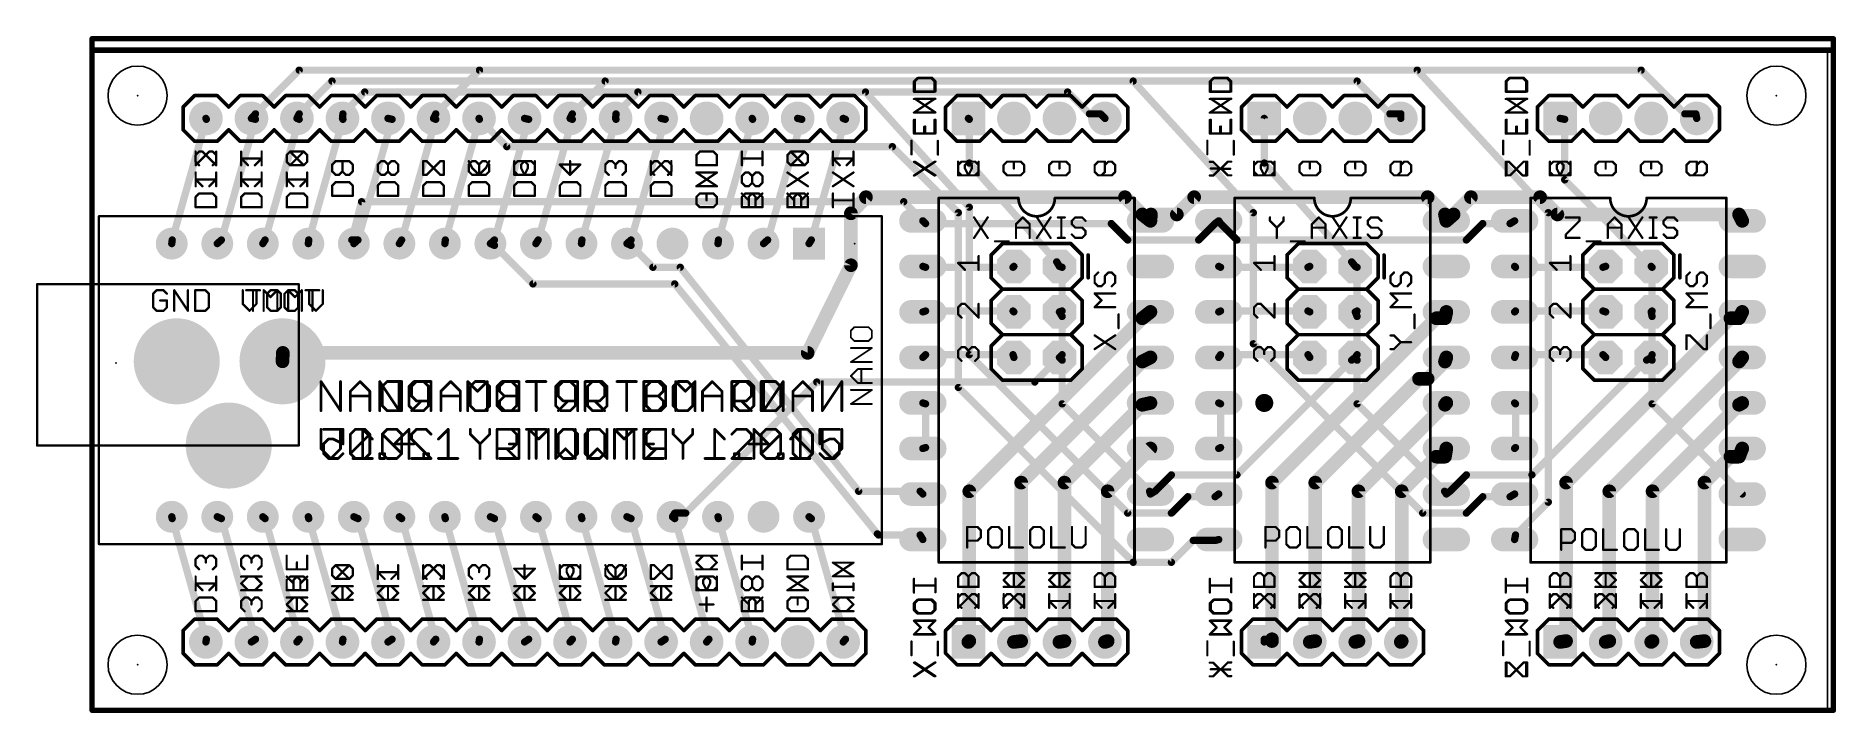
# Model space of a CAD drawing. Extents: x -3 to 97, y 0 to 38.
import ezdxf

# ---------------------------------------------------------------- set-up
doc = ezdxf.new("R2010")
doc.units = 0
for name, color, linetype in [('1', 14, 'CONTINUOUS'), ('16', 174, 'CONTINUOUS'), ('17', 94, 'CONTINUOUS'), ('18', 94, 'CONTINUOUS'), ('20', 178, 'CONTINUOUS'), ('21', 251, 'CONTINUOUS'), ('22', 251, 'CONTINUOUS'), ('23', 178, 'CONTINUOUS'), ('24', 178, 'CONTINUOUS'), ('25', 251, 'CONTINUOUS'), ('26', 251, 'CONTINUOUS')]:
    doc.layers.add(name, color=color, linetype=linetype)

# ---------------------------------------------------------------- blocks, each defined once
blk = doc.blocks.new('ROUNDP')
at = {"const_width": 0.5}
blk.add_lwpolyline([(0, -0.25, 1), (0, 0.25, 1), (0, -0.25)], format="xyb", dxfattribs=at)
blk = doc.blocks.new('SQUAREP')
blk.add_solid([(-0.5, -0.5), (0.5, -0.5), (-0.5, 0.5), (0.5, 0.5)])
blk = doc.blocks.new('LONGP100')
at = {"const_width": 1}
blk.add_lwpolyline([(-0.5, 0), (0.5, 0)], dxfattribs=at)
at = {"const_width": 0.5}
for points in [[(-0.5, 0.25, 1), (-0.5, -0.25)], [(0.5, -0.25, 1), (0.5, 0.25)]]:
    blk.add_lwpolyline(points, format="xyb", dxfattribs=at)
blk = doc.blocks.new('OCTAGONP')
at = {"const_width": 0.5}
blk.add_lwpolyline([(-0.25, -0.1036), (-0.25, 0.1036), (-0.1036, 0.25), (0.1036, 0.25), (0.25, 0.1036), (0.25, -0.1036), (0.1036, -0.25), (-0.1036, -0.25), (-0.25, -0.1036), (-0.25, 0.1036)], dxfattribs=at)
blk = doc.blocks.new('ROUNDV')
at = {"const_width": 0.5}
blk.add_lwpolyline([(0, -0.25, 1), (0, 0.25, 1), (0, -0.25)], format="xyb", dxfattribs=at)

msp = doc.modelspace()

# ---------------------------------------------------------------- linework, layer by layer
at = {"layer": '1'}
for points, const_width in [([(0, 0), (0, 37.465)], 0.3048), ([(0, 37.465), (97.155, 37.465)], 0.3048), ([(97.155, 37.465), (97.155, 0)], 0.3048), ([(19.177, 33.274), (21.6154, 35.7124)], 0.4064), ([(21.6154, 35.7124), (73.9394, 35.7124)], 0.4064), ([(26.797, 33.274), (28.6258, 35.1028)], 0.4064), ([(28.6258, 35.1028), (58.0898, 35.1028)], 0.4064), ([(58.0898, 35.1028), (64.7954, 27.7622)], 0.4064), ([(73.9394, 35.7124), (81.2546, 27.7622)], 0.4064), ([(29.2354, 33.274), (30.4546, 34.4932)], 0.4064), ([(30.4546, 34.4932), (43.1546, 34.4932)], 0.4064), ([(43.1546, 34.4932), (48.9458, 28.067)], 0.4064), ([(19.177, 33.274), (19.05, 33.02)], 0.4064), ([(19.177, 32.9692), (19.05, 33.02)], 0.4064), ([(21.6154, 32.9692), (21.59, 33.02)], 0.4064), ([(21.6154, 32.9692), (23.1394, 31.4452)], 0.4064), ([(26.797, 33.274), (26.67, 33.02)], 0.4064), ([(26.797, 32.9692), (26.67, 33.02)], 0.4064), ([(29.2354, 33.274), (29.21, 33.02)], 0.4064), ([(48.9458, 32.9692), (48.895, 33.02)], 0.4064), ([(48.9458, 30.5308), (48.9458, 32.9692)], 0.4064), ([(65.405, 30.5308), (65.405, 33.02)], 0.4064), ([(82.169, 32.9692), (81.915, 33.02)], 0.4064), ([(82.169, 29.591), (82.169, 32.9692)], 0.4064), ([(23.1394, 31.4452), (44.6532, 31.4452)], 0.4064), ([(44.6532, 31.4452), (48.3362, 27.7622)], 0.4064), ([(53.8226, 25.019), (48.9458, 30.5308)], 0.4064), ([(70.2818, 25.019), (65.405, 30.5308)], 0.4064), ([(86.995, 24.765), (82.169, 29.591)], 0.4064), ([(15.0368, 28.3718), (14.4907, 26.2382)], 0.4064), ([(45.2882, 28.3718), (15.0368, 28.3718)], 0.4064), ([(46.355, 27.305), (45.2882, 28.3718)], 0.4064), ([(48.9458, 28.067), (48.9458, 19.8374)], 0.4064), ([(48.3362, 27.7622), (48.3362, 18.0086)], 0.4064), ([(64.7954, 27.7622), (64.7954, 20.447)], 0.4064), ([(81.2546, 27.7622), (81.2546, 11.6078)], 0.4064), ([(14.4907, 26.2382), (14.8336, 26.2382)], 0.4064), ([(14.8336, 26.2382), (14.605, 26.035)], 0.4064), ([(22.4536, 25.9334), (22.225, 26.035)], 0.4064), ([(22.4536, 25.9334), (24.5999, 23.7871)], 0.4064), ([(30.0736, 25.9334), (29.845, 26.035)], 0.4064), ([(30.0736, 25.9334), (31.2928, 24.7142)], 0.4064), ([(53.8226, 25.019), (53.975, 24.765)], 0.4064), ([(70.2818, 25.019), (70.485, 24.765)], 0.4064), ([(31.2928, 24.7142), (32.8168, 24.7142)], 0.4064), ([(32.8168, 24.7142), (42.7736, 12.2174)], 0.4064), ([(54.1274, 24.7142), (53.975, 24.765)], 0.4064), ([(54.1274, 22.2758), (54.1274, 24.7142)], 0.4064), ([(70.5866, 24.7142), (70.485, 24.765)], 0.4064), ([(70.5866, 22.2758), (70.5866, 24.7142)], 0.4064), ([(87.0458, 24.7142), (86.995, 24.765)], 0.4064), ([(87.0458, 22.2758), (87.0458, 24.7142)], 0.4064), ([(24.5999, 23.7871), (32.512, 23.7871)], 0.4064), ([(32.512, 23.7871), (43.815, 9.8425)], 0.4064), ([(54.1274, 22.2758), (53.975, 22.225)], 0.4064), ([(54.1274, 21.971), (53.975, 22.225)], 0.4064), ([(54.1274, 19.8374), (54.1274, 21.971)], 0.4064), ([(70.5866, 22.2758), (70.485, 22.225)], 0.4064), ([(70.5866, 21.971), (70.485, 22.225)], 0.4064), ([(70.5866, 19.8374), (70.5866, 21.971)], 0.4064), ([(87.0458, 22.2758), (86.995, 22.225)], 0.4064), ([(87.0458, 21.971), (86.995, 22.225)], 0.4064), ([(87.0458, 19.8374), (87.0458, 21.971)], 0.4064), ([(64.7954, 20.447), (74.2442, 10.9982)], 0.4064), ([(48.9458, 19.8374), (57.785, 10.9982)], 0.4064), ([(54.1274, 19.8374), (53.975, 19.685)], 0.4064), ([(54.1274, 19.5326), (53.975, 19.685)], 0.4064), ([(54.1274, 19.5326), (54.1274, 17.0942)], 0.4064), ([(70.2818, 19.5326), (70.485, 19.685)], 0.4064), ([(70.5866, 19.8374), (70.485, 19.685)], 0.4064), ([(70.5866, 19.5326), (70.485, 19.685)], 0.4064), ([(70.5866, 19.5326), (70.5866, 17.0942)], 0.4064), ([(86.741, 19.5326), (86.995, 19.685)], 0.4064), ([(87.0458, 19.8374), (86.995, 19.685)], 0.4064), ([(87.0458, 19.5326), (86.995, 19.685)], 0.4064), ([(87.0458, 19.5326), (87.0458, 17.0942)], 0.4064), ([(48.3362, 18.0086), (58.0898, 8.255)], 0.4064), ([(54.1274, 17.0942), (59.0042, 12.2174)], 0.4064), ([(70.5866, 17.0942), (75.4634, 12.2174)], 0.4064), ([(87.0458, 17.0942), (92.075, 12.065)], 0.4064), ([(42.7736, 12.2174), (46.2026, 12.2174)], 0.4064), ([(46.2026, 12.2174), (46.355, 12.065)], 0.4064), ([(59.0042, 12.2174), (59.055, 12.065)], 0.4064), ([(59.309, 12.2174), (59.055, 12.065)], 0.4064), ([(60.2234, 10.9982), (61.1378, 11.9126)], 0.4064), ([(61.1378, 11.9126), (62.6618, 11.9126)], 0.4064), ([(62.6618, 11.9126), (62.865, 12.065)], 0.4064), ([(75.4634, 12.2174), (75.565, 12.065)], 0.4064), ([(75.7682, 12.2174), (75.565, 12.065)], 0.4064), ([(76.6826, 10.9982), (77.597, 11.9126)], 0.4064), ([(77.597, 11.9126), (79.121, 11.9126)], 0.4064), ([(79.121, 11.9126), (79.375, 12.065)], 0.4064), ([(57.785, 10.9982), (60.2234, 10.9982)], 0.4064), ([(74.2442, 10.9982), (76.6826, 10.9982)], 0.4064), ([(81.2546, 11.6078), (79.4258, 9.779)], 0.4064), ([(43.815, 9.8425), (43.8785, 9.779)], 0.4064), ([(43.8785, 9.779), (46.2026, 9.779)], 0.4064), ([(46.2026, 9.779), (46.355, 9.525)], 0.4064), ([(60.2234, 8.255), (61.4426, 9.4742)], 0.4064), ([(61.4426, 9.4742), (62.6618, 9.4742)], 0.4064), ([(62.6618, 9.4742), (62.865, 9.525)], 0.4064), ([(79.4258, 9.779), (79.375, 9.525)], 0.4064), ([(58.0898, 8.255), (60.2234, 8.255)], 0.4064), ([(97.155, 0), (0, 0)], 0.3048)]:
    msp.add_lwpolyline(points, dxfattribs=dict(at, const_width=const_width))
for points, const_width in [([(0.0762, 37.465, 1), (-0.0762, 37.465)], 0.1524), ([(0, 37.5412, 1), (0, 37.3888)], 0.1524), ([(97.2312, 37.465, 1), (97.0788, 37.465)], 0.1524), ([(97.155, 37.3888, 1), (97.155, 37.5412)], 0.1524), ([(21.6154, 35.814, 1), (21.6154, 35.6108)], 0.2032), ([(21.6872, 35.6406, 1), (21.5436, 35.7842)], 0.2032), ([(28.6258, 35.2044, 1), (28.6258, 35.0012)], 0.2032), ([(28.6976, 35.031, 1), (28.554, 35.1746)], 0.2032), ([(58.1648, 35.1713, 1), (58.0148, 35.0343)], 0.2032), ([(58.0898, 35.0012, 1), (58.0898, 35.2044)], 0.2032), ([(74.0142, 35.7812, 1), (73.8646, 35.6436)], 0.2032), ([(73.9394, 35.6108, 1), (73.9394, 35.814)], 0.2032), ([(30.4546, 34.5948, 1), (30.4546, 34.3916)], 0.2032), ([(30.5264, 34.4214, 1), (30.3828, 34.565)], 0.2032), ([(43.2301, 34.5612, 1), (43.0791, 34.4252)], 0.2032), ([(43.1546, 34.3916, 1), (43.1546, 34.5948)], 0.2032), ([(19.0877, 33.1143, 1), (19.0123, 32.9257)], 0.2032), ([(18.9591, 33.0654, 1), (19.1409, 32.9746)], 0.2032), ([(19.1052, 33.3458, 1), (19.2488, 33.2022)], 0.2032), ([(19.2679, 33.2286, 1), (19.0861, 33.3194)], 0.2032), ([(19.1393, 32.8749, 1), (19.2147, 33.0635)], 0.2032), ([(21.6809, 33.0654, 1), (21.4991, 32.9746)], 0.2032), ([(21.6872, 33.041, 1), (21.5436, 32.8974)], 0.2032), ([(26.7077, 33.1143, 1), (26.6323, 32.9257)], 0.2032), ([(26.5791, 33.0654, 1), (26.7609, 32.9746)], 0.2032), ([(26.7252, 33.3458, 1), (26.8688, 33.2022)], 0.2032), ([(26.8879, 33.2286, 1), (26.7061, 33.3194)], 0.2032), ([(26.7593, 32.8749, 1), (26.8347, 33.0635)], 0.2032), ([(29.1636, 33.3458, 1), (29.3072, 33.2022)], 0.2032), ([(29.3365, 33.2639, 1), (29.1343, 33.2841)], 0.2032), ([(48.9668, 33.0918, 1), (48.8232, 32.9482)], 0.2032), ([(49.0474, 32.9692, 1), (48.8442, 32.9692)], 0.2032), ([(65.5066, 33.02, 1), (65.3034, 33.02)], 0.2032), ([(81.9349, 33.1196, 1), (81.8951, 32.9204)], 0.2032), ([(82.2706, 32.9692, 1), (82.0674, 32.9692)], 0.2032), ([(82.1491, 32.8696, 1), (82.1889, 33.0688)], 0.2032), ([(21.5245, 32.9238, 1), (21.7063, 33.0146)], 0.2032), ([(29.1089, 33.0301, 1), (29.3111, 33.0099)], 0.2032), ([(48.874, 32.8974, 1), (49.0176, 33.041)], 0.2032), ([(23.1394, 31.5468, 1), (23.1394, 31.3436)], 0.2032), ([(23.0676, 31.3734, 1), (23.2112, 31.517)], 0.2032), ([(44.725, 31.517, 1), (44.5814, 31.3734)], 0.2032), ([(44.6532, 31.3436, 1), (44.6532, 31.5468)], 0.2032), ([(49.0219, 30.5981, 1), (48.8697, 30.4635)], 0.2032), ([(48.8442, 30.5308, 1), (49.0474, 30.5308)], 0.2032), ([(65.4811, 30.5981, 1), (65.3289, 30.4635)], 0.2032), ([(65.3034, 30.5308, 1), (65.5066, 30.5308)], 0.2032), ([(82.0674, 29.591, 1), (82.2706, 29.591)], 0.2032), ([(82.2408, 29.6628, 1), (82.0972, 29.5192)], 0.2032), ([(15.0368, 28.4734, 1), (15.0368, 28.2702)], 0.2032), ([(15.1352, 28.3466, 1), (14.9384, 28.397)], 0.2032), ([(45.36, 28.4436, 1), (45.2164, 28.3)], 0.2032), ([(45.2882, 28.2702, 1), (45.2882, 28.4734)], 0.2032), ([(49.0474, 28.067, 1), (48.8442, 28.067)], 0.2032), ([(48.8703, 27.999, 1), (49.0213, 28.135)], 0.2032), ([(46.2832, 27.2332, 1), (46.4268, 27.3768)], 0.2032), ([(48.4378, 27.7622, 1), (48.2346, 27.7622)], 0.2032), ([(48.2644, 27.6904, 1), (48.408, 27.834)], 0.2032), ([(64.897, 27.7622, 1), (64.6938, 27.7622)], 0.2032), ([(64.7204, 27.6937, 1), (64.8704, 27.8307)], 0.2032), ([(81.3562, 27.7622, 1), (81.153, 27.7622)], 0.2032), ([(81.1798, 27.6934, 1), (81.3294, 27.831)], 0.2032), ([(14.4907, 26.3398, 1), (14.4907, 26.1366)], 0.2032), ([(14.3923, 26.2634, 1), (14.5891, 26.213)], 0.2032), ([(14.5375, 26.1109, 1), (14.6725, 25.9591)], 0.2032), ([(14.9011, 26.1623, 1), (14.7661, 26.3141)], 0.2032), ([(14.8336, 26.1366, 1), (14.8336, 26.3398)], 0.2032), ([(22.2663, 26.1278, 1), (22.1837, 25.9422)], 0.2032), ([(22.5254, 26.0052, 1), (22.3818, 25.8616)], 0.2032), ([(22.4123, 25.8406, 1), (22.4949, 26.0262)], 0.2032), ([(29.8863, 26.1278, 1), (29.8037, 25.9422)], 0.2032), ([(30.1454, 26.0052, 1), (30.0018, 25.8616)], 0.2032), ([(30.0323, 25.8406, 1), (30.1149, 26.0262)], 0.2032), ([(53.9097, 25.0713, 1), (53.7355, 24.9667)], 0.2032), ([(53.7465, 24.9517, 1), (53.8987, 25.0863)], 0.2032), ([(70.3611, 25.0825, 1), (70.2025, 24.9555)], 0.2032), ([(70.2057, 24.9517, 1), (70.3579, 25.0863)], 0.2032), ([(31.2928, 24.8158, 1), (31.2928, 24.6126)], 0.2032), ([(31.221, 24.6424, 1), (31.3646, 24.786)], 0.2032), ([(32.8963, 24.7775, 1), (32.7373, 24.6509)], 0.2032), ([(32.8168, 24.6126, 1), (32.8168, 24.8158)], 0.2032), ([(54.0071, 24.8614, 1), (53.9429, 24.6686)], 0.2032), ([(53.8879, 24.7127, 1), (54.0621, 24.8173)], 0.2032), ([(54.229, 24.7142, 1), (54.0258, 24.7142)], 0.2032), ([(54.0953, 24.6178, 1), (54.1595, 24.8106)], 0.2032), ([(70.5304, 24.8559, 1), (70.4396, 24.6741)], 0.2032), ([(70.4057, 24.7015, 1), (70.5643, 24.8285)], 0.2032), ([(70.6882, 24.7142, 1), (70.485, 24.7142)], 0.2032), ([(70.5412, 24.6233, 1), (70.632, 24.8051)], 0.2032), ([(87.0668, 24.8368, 1), (86.9232, 24.6932)], 0.2032), ([(86.9232, 24.6932, 1), (87.0668, 24.8368)], 0.2032), ([(87.1474, 24.7142, 1), (86.9442, 24.7142)], 0.2032), ([(86.974, 24.6424, 1), (87.1176, 24.786)], 0.2032), ([(24.5999, 23.8887, 1), (24.5999, 23.6855)], 0.2032), ([(24.5281, 23.7153, 1), (24.6717, 23.8589)], 0.2032), ([(32.5909, 23.8511, 1), (32.4331, 23.7231)], 0.2032), ([(32.512, 23.6855, 1), (32.512, 23.8887)], 0.2032), ([(54.0621, 22.2773, 1), (53.8879, 22.1727)], 0.2032), ([(53.9429, 22.3214, 1), (54.0071, 22.1286)], 0.2032), ([(54.0258, 22.2758, 1), (54.229, 22.2758)], 0.2032), ([(54.229, 21.971, 1), (54.0258, 21.971)], 0.2032), ([(54.0403, 21.9187, 1), (54.2145, 22.0233)], 0.2032), ([(54.1595, 22.1794, 1), (54.0953, 22.3722)], 0.2032), ([(70.5793, 22.2627, 1), (70.3907, 22.1873)], 0.2032), ([(70.4396, 22.3159, 1), (70.5304, 22.1341)], 0.2032), ([(70.485, 22.2758, 1), (70.6882, 22.2758)], 0.2032), ([(70.6882, 21.971, 1), (70.485, 21.971)], 0.2032), ([(70.4923, 21.9333, 1), (70.6809, 22.0087)], 0.2032), ([(70.632, 22.1849, 1), (70.5412, 22.3667)], 0.2032), ([(87.0946, 22.2449, 1), (86.8954, 22.2051)], 0.2032), ([(86.9232, 22.2968, 1), (87.0668, 22.1532)], 0.2032), ([(86.9442, 22.2758, 1), (87.1474, 22.2758)], 0.2032), ([(87.1474, 21.971, 1), (86.9442, 21.971)], 0.2032), ([(87.1176, 22.204, 1), (86.974, 22.3476)], 0.2032), ([(86.9462, 21.9511, 1), (87.1454, 21.9909)], 0.2032), ([(64.6938, 20.447, 1), (64.897, 20.447)], 0.2032), ([(64.8672, 20.5188, 1), (64.7236, 20.3752)], 0.2032), ([(48.8442, 19.8374, 1), (49.0474, 19.8374)], 0.2032), ([(49.0176, 19.9092, 1), (48.874, 19.7656)], 0.2032), ([(54.0468, 19.7568, 1), (53.9032, 19.6132)], 0.2032), ([(53.9032, 19.7568, 1), (54.0468, 19.6132)], 0.2032), ([(54.0258, 19.8374, 1), (54.229, 19.8374)], 0.2032), ([(54.229, 19.5326, 1), (54.0258, 19.5326)], 0.2032), ([(54.1992, 19.7656, 1), (54.0556, 19.9092)], 0.2032), ([(54.0556, 19.4608, 1), (54.1992, 19.6044)], 0.2032), ([(70.2208, 19.6139, 1), (70.3428, 19.4513)], 0.2032), ([(70.5695, 19.7414, 1), (70.4005, 19.6286)], 0.2032), ([(70.4005, 19.7414, 1), (70.5695, 19.6286)], 0.2032), ([(70.546, 19.6037, 1), (70.424, 19.7663)], 0.2032), ([(70.485, 19.8374, 1), (70.6882, 19.8374)], 0.2032), ([(70.6882, 19.5326, 1), (70.485, 19.5326)], 0.2032), ([(70.6711, 19.781, 1), (70.5021, 19.8938)], 0.2032), ([(70.5021, 19.4762, 1), (70.6711, 19.589)], 0.2032), ([(86.6887, 19.6197, 1), (86.7933, 19.4455)], 0.2032), ([(87.0914, 19.7171, 1), (86.8986, 19.6529)], 0.2032), ([(86.8986, 19.7171, 1), (87.0914, 19.6529)], 0.2032), ([(87.0473, 19.5979, 1), (86.9427, 19.7721)], 0.2032), ([(86.9442, 19.8374, 1), (87.1474, 19.8374)], 0.2032), ([(87.1474, 19.5326, 1), (86.9442, 19.5326)], 0.2032), ([(87.1422, 19.8053, 1), (86.9494, 19.8695)], 0.2032), ([(86.9494, 19.5005, 1), (87.1422, 19.5647)], 0.2032), ([(48.2346, 18.0086, 1), (48.4378, 18.0086)], 0.2032), ([(48.408, 18.0804, 1), (48.2644, 17.9368)], 0.2032), ([(54.0258, 17.0942, 1), (54.229, 17.0942)], 0.2032), ([(54.1992, 17.166, 1), (54.0556, 17.0224)], 0.2032), ([(70.485, 17.0942, 1), (70.6882, 17.0942)], 0.2032), ([(70.6584, 17.166, 1), (70.5148, 17.0224)], 0.2032), ([(86.9442, 17.0942, 1), (87.1474, 17.0942)], 0.2032), ([(87.1176, 17.166, 1), (86.974, 17.0224)], 0.2032), ([(42.7736, 12.319, 1), (42.7736, 12.1158)], 0.2032), ([(42.6941, 12.1541, 1), (42.8531, 12.2807)], 0.2032), ([(46.2744, 12.2892, 1), (46.1308, 12.1456)], 0.2032), ([(46.2026, 12.1158, 1), (46.2026, 12.319)], 0.2032), ([(46.2832, 11.9932, 1), (46.4268, 12.1368)], 0.2032), ([(59.1006, 12.2495, 1), (58.9078, 12.1853)], 0.2032), ([(58.9324, 12.1456, 1), (59.076, 12.2892)], 0.2032), ([(59.0027, 12.1521, 1), (59.1073, 11.9779)], 0.2032), ([(58.9586, 12.0329, 1), (59.1514, 12.0971)], 0.2032), ([(59.3613, 12.1303, 1), (59.2567, 12.3045)], 0.2032), ([(61.1378, 12.0142, 1), (61.1378, 11.811)], 0.2032), ([(61.2096, 11.8408, 1), (61.066, 11.9844)], 0.2032), ([(62.6008, 11.9939, 1), (62.7228, 11.8313)], 0.2032), ([(62.6618, 11.811, 1), (62.6618, 12.0142)], 0.2032), ([(62.926, 11.9837, 1), (62.804, 12.1463)], 0.2032), ([(75.5479, 12.2738, 1), (75.3789, 12.161)], 0.2032), ([(75.3916, 12.1456, 1), (75.5352, 12.2892)], 0.2032), ([(75.504, 12.1463, 1), (75.626, 11.9837)], 0.2032), ([(75.4805, 12.0086, 1), (75.6495, 12.1214)], 0.2032), ([(75.8292, 12.1361, 1), (75.7072, 12.2987)], 0.2032), ([(77.597, 12.0142, 1), (77.597, 11.811)], 0.2032), ([(77.6688, 11.8408, 1), (77.5252, 11.9844)], 0.2032), ([(79.0687, 11.9997, 1), (79.1733, 11.8255)], 0.2032), ([(79.121, 11.811, 1), (79.121, 12.0142)], 0.2032), ([(79.4273, 11.9779, 1), (79.3227, 12.1521)], 0.2032), ([(92.0032, 11.9932, 1), (92.1468, 12.1368)], 0.2032), ([(57.785, 11.0998, 1), (57.785, 10.8966)], 0.2032), ([(57.7132, 10.9264, 1), (57.8568, 11.07)], 0.2032), ([(60.1516, 11.07, 1), (60.2952, 10.9264)], 0.2032), ([(60.2234, 10.8966, 1), (60.2234, 11.0998)], 0.2032), ([(74.2442, 11.0998, 1), (74.2442, 10.8966)], 0.2032), ([(74.1724, 10.9264, 1), (74.316, 11.07)], 0.2032), ([(76.6108, 11.07, 1), (76.7544, 10.9264)], 0.2032), ([(76.6826, 10.8966, 1), (76.6826, 11.0998)], 0.2032), ([(81.153, 11.6078, 1), (81.3562, 11.6078)], 0.2032), ([(81.3264, 11.536, 1), (81.1828, 11.6796)], 0.2032), ([(43.8868, 9.9143, 1), (43.7432, 9.7707)], 0.2032), ([(43.7361, 9.7785, 1), (43.8939, 9.9065)], 0.2032), ([(43.8785, 9.8806, 1), (43.8785, 9.6774)], 0.2032), ([(43.8067, 9.7072, 1), (43.9503, 9.8508)], 0.2032), ([(46.2897, 9.8313, 1), (46.1155, 9.7267)], 0.2032), ([(46.2026, 9.6774, 1), (46.2026, 9.8806)], 0.2032), ([(46.2679, 9.4727, 1), (46.4421, 9.5773)], 0.2032), ([(61.4426, 9.5758, 1), (61.4426, 9.3726)], 0.2032), ([(61.5144, 9.4024, 1), (61.3708, 9.546)], 0.2032), ([(62.6372, 9.5728, 1), (62.6864, 9.3756)], 0.2032), ([(62.6618, 9.3726, 1), (62.6618, 9.5758)], 0.2032), ([(62.8896, 9.4264, 1), (62.8404, 9.6236)], 0.2032), ([(79.2754, 9.5449, 1), (79.4746, 9.5051)], 0.2032), ([(79.354, 9.8508, 1), (79.4976, 9.7072)], 0.2032), ([(79.5254, 9.7591, 1), (79.3262, 9.7989)], 0.2032), ([(58.0898, 8.3566, 1), (58.0898, 8.1534)], 0.2032), ([(58.018, 8.1832, 1), (58.1616, 8.3268)], 0.2032), ([(60.1516, 8.3268, 1), (60.2952, 8.1832)], 0.2032), ([(60.2234, 8.1534, 1), (60.2234, 8.3566)], 0.2032), ([(0, 0.0762, 1), (0, -0.0762)], 0.1524), ([(-0.0762, 0, 1), (0.0762, 0)], 0.1524), ([(97.0788, 0, 1), (97.2312, 0)], 0.1524), ([(97.155, -0.0762, 1), (97.155, 0.0762)], 0.1524)]:
    msp.add_lwpolyline(points, format="xyb", dxfattribs=dict(at, const_width=const_width))
at = {"layer": '16'}
for points, const_width in [([(0, 0), (0, 36.83)], 0.3048), ([(0, 36.83), (97.155, 36.83)], 0.3048), ([(97.155, 36.83), (97.155, 0)], 0.3048), ([(9.1186, 33.274), (11.557, 35.7124)], 0.4064), ([(11.557, 35.7124), (86.4362, 35.7124)], 0.4064), ([(11.557, 33.274), (13.3858, 35.1028)], 0.4064), ([(13.3858, 35.1028), (70.5866, 35.1028)], 0.4064), ([(70.5866, 35.1028), (72.4154, 33.274)], 0.4064), ([(86.4362, 35.7124), (88.8746, 33.274)], 0.4064), ([(13.9954, 33.274), (15.2146, 34.4932)], 0.4064), ([(15.2146, 34.4932), (54.4322, 34.4932)], 0.4064), ([(54.4322, 34.4932), (55.6514, 33.274)], 0.4064), ([(6.3754, 32.9692), (4.4704, 26.2382)], 0.4064), ([(6.3754, 32.9692), (6.35, 33.02)], 0.4064), ([(9.1186, 32.9692), (7.2136, 26.2382)], 0.4064), ([(9.1186, 33.274), (8.89, 33.02)], 0.4064), ([(9.1186, 32.9692), (8.89, 33.02)], 0.4064), ([(11.557, 32.9692), (9.652, 26.2382)], 0.4064), ([(11.557, 33.274), (11.43, 33.02)], 0.4064), ([(11.557, 32.9692), (11.43, 33.02)], 0.4064), ([(13.9954, 32.9692), (12.0904, 26.2382)], 0.4064), ([(13.9954, 33.274), (13.97, 33.02)], 0.4064), ([(13.9954, 32.9692), (13.97, 33.02)], 0.4064), ([(16.7386, 32.9692), (14.8336, 26.2382)], 0.4064), ([(16.7386, 32.9692), (16.51, 33.02)], 0.4064), ([(19.177, 32.9692), (17.272, 26.2382)], 0.4064), ([(19.177, 32.9692), (19.05, 33.02)], 0.4064), ([(21.6154, 32.9692), (19.7104, 26.2382)], 0.4064), ([(21.6154, 32.9692), (21.59, 33.02)], 0.4064), ([(22.4536, 26.2382), (24.3586, 32.9692)], 0.4064), ([(24.3586, 32.9692), (24.13, 33.02)], 0.4064), ([(26.797, 32.9692), (24.892, 26.2382)], 0.4064), ([(26.797, 32.9692), (26.67, 33.02)], 0.4064), ([(29.2354, 32.9692), (27.3304, 26.2382)], 0.4064), ([(29.2354, 32.9692), (29.21, 33.02)], 0.4064), ([(30.0736, 26.2382), (31.9786, 32.9692)], 0.4064), ([(31.9786, 32.9692), (31.75, 33.02)], 0.4064), ([(36.8554, 32.9692), (34.9504, 26.2382)], 0.4064), ([(36.8554, 32.9692), (36.83, 33.02)], 0.4064), ([(39.5986, 32.9692), (37.6936, 26.2382)], 0.4064), ([(39.5986, 32.9692), (39.37, 33.02)], 0.4064), ([(42.037, 32.9692), (40.132, 26.2382)], 0.4064), ([(42.037, 32.9692), (41.91, 33.02)], 0.4064), ([(55.6514, 33.274), (56.261, 33.274)], 0.4064), ([(56.261, 33.274), (56.515, 33.02)], 0.4064), ([(72.4154, 33.274), (73.025, 33.274)], 0.4064), ([(73.025, 33.274), (73.025, 33.02)], 0.4064), ([(88.8746, 33.274), (89.4842, 33.274)], 0.4064), ([(89.4842, 33.274), (89.535, 33.02)], 0.4064), ([(43.18, 28.6258), (42.3418, 27.7241)], 0.762), ([(57.6326, 28.6258), (43.18, 28.6258)], 0.762), ([(58.5978, 27.6606), (57.6326, 28.6258)], 0.762), ([(61.4934, 28.6258), (60.5282, 27.6606)], 0.762), ([(74.5236, 28.6258), (61.4934, 28.6258)], 0.762), ([(75.4888, 27.6606), (74.5236, 28.6258)], 0.762), ([(75.9714, 27.6606), (76.9366, 28.6258)], 0.762), ([(76.9366, 28.6258), (80.7974, 28.6258)], 0.762), ([(80.7974, 28.6258), (81.7626, 27.6606)], 0.762), ([(42.3418, 24.8285), (42.3418, 27.7241)], 0.762), ([(46.5074, 27.1526), (46.355, 27.305)], 0.4064), ([(56.8706, 27.1526), (46.5074, 27.1526)], 0.4064), ([(57.785, 26.2382), (56.8706, 27.1526)], 0.4064), ([(58.5978, 27.6606), (59.055, 27.305)], 0.762), ([(59.0804, 27.6606), (59.055, 27.305)], 0.762), ([(60.5282, 27.6606), (59.0804, 27.6606)], 0.762), ([(62.6618, 27.1526), (61.7474, 26.2382)], 0.4064), ([(62.6618, 27.1526), (62.865, 27.305)], 0.4064), ([(62.9666, 27.1526), (62.865, 27.305)], 0.4064), ([(62.9666, 27.1526), (63.881, 26.2382)], 0.4064), ([(75.4888, 27.6606), (75.565, 27.305)], 0.762), ([(75.9714, 27.6606), (75.565, 27.305)], 0.762), ([(76.6826, 26.2382), (77.597, 27.1526)], 0.4064), ([(77.597, 27.1526), (79.121, 27.1526)], 0.4064), ([(79.121, 27.1526), (79.375, 27.305)], 0.4064), ([(81.7626, 27.6606), (91.8972, 27.6606)], 0.762), ([(91.8972, 27.6606), (92.075, 27.305)], 0.762), ([(4.4704, 26.2382), (4.445, 26.035)], 0.4064), ([(7.2136, 26.2382), (6.985, 26.035)], 0.4064), ([(9.652, 26.2382), (9.525, 26.035)], 0.4064), ([(12.0904, 26.2382), (12.065, 26.035)], 0.4064), ([(14.8336, 26.2382), (14.605, 26.035)], 0.4064), ([(17.272, 26.2382), (17.145, 26.035)], 0.4064), ([(19.7104, 26.2382), (19.685, 26.035)], 0.4064), ([(22.4536, 26.2382), (22.225, 26.035)], 0.4064), ([(24.892, 26.2382), (24.765, 26.035)], 0.4064), ([(27.3304, 26.2382), (27.305, 26.035)], 0.4064), ([(30.0736, 26.2382), (29.845, 26.035)], 0.4064), ([(34.9504, 26.2382), (34.925, 26.035)], 0.4064), ([(37.6936, 26.2382), (37.465, 26.035)], 0.4064), ([(40.132, 26.2382), (40.005, 26.035)], 0.4064), ([(61.7474, 26.2382), (57.785, 26.2382)], 0.4064), ([(63.881, 26.2382), (76.6826, 26.2382)], 0.4064), ([(42.3418, 24.8285), (39.9288, 19.939)], 0.762), ([(46.5074, 24.7142), (46.355, 24.765)], 0.4064), ([(51.3842, 24.7142), (46.5074, 24.7142)], 0.4064), ([(51.3842, 24.7142), (51.435, 24.765)], 0.4064), ([(62.9666, 24.7142), (62.865, 24.765)], 0.4064), ([(67.8434, 24.7142), (62.9666, 24.7142)], 0.4064), ([(67.8434, 24.7142), (67.945, 24.765)], 0.4064), ([(79.4258, 24.7142), (79.375, 24.765)], 0.4064), ([(84.3026, 24.7142), (79.4258, 24.7142)], 0.4064), ([(84.3026, 24.7142), (84.455, 24.765)], 0.4064), ([(46.5074, 22.2758), (46.355, 22.225)], 0.4064), ([(51.3842, 22.2758), (46.5074, 22.2758)], 0.4064), ([(48.9458, 12.2174), (58.5978, 21.8694)], 0.762), ([(51.3842, 22.2758), (51.435, 22.225)], 0.4064), ([(58.5978, 21.8694), (59.055, 22.225)], 0.762), ([(62.9666, 22.2758), (62.865, 22.225)], 0.4064), ([(67.8434, 22.2758), (62.9666, 22.2758)], 0.4064), ([(65.8368, 12.7), (75.0062, 21.8694)], 0.762), ([(67.8434, 22.2758), (67.945, 22.225)], 0.4064), ([(75.0062, 21.8694), (75.4888, 21.8694)], 0.762), ([(75.4888, 21.8694), (75.565, 22.225)], 0.762), ([(79.4258, 22.2758), (79.375, 22.225)], 0.4064), ([(84.3026, 22.2758), (79.4258, 22.2758)], 0.4064), ([(82.2452, 12.7), (91.4146, 21.8694)], 0.762), ([(84.3026, 22.2758), (84.455, 22.225)], 0.4064), ([(91.4146, 21.8694), (91.8972, 21.8694)], 0.762), ([(91.8972, 21.8694), (92.075, 22.225)], 0.762), ([(10.6426, 19.939), (10.6235, 19.4675)], 0.762), ([(39.9288, 19.939), (10.6426, 19.939)], 0.762), ([(46.5074, 19.8374), (46.355, 19.685)], 0.4064), ([(51.3842, 19.8374), (46.5074, 19.8374)], 0.4064), ([(51.3842, 19.8374), (51.435, 19.685)], 0.4064), ([(51.8414, 12.7), (58.5978, 19.4564)], 0.762), ([(53.975, 19.685), (52.6034, 18.3134)], 0.4064), ([(58.5978, 19.4564), (59.055, 19.685)], 0.762), ([(62.9666, 19.8374), (62.865, 19.685)], 0.4064), ([(67.8434, 19.8374), (62.9666, 19.8374)], 0.4064), ([(63.881, 13.1318), (70.2818, 19.5326)], 0.4064), ([(67.8434, 19.8374), (67.945, 19.685)], 0.4064), ([(70.2818, 19.5326), (70.485, 19.685)], 0.4064), ([(74.5236, 18.4912), (75.4888, 19.4564)], 0.762), ([(75.4888, 19.4564), (75.565, 19.685)], 0.762), ([(79.4258, 19.8374), (79.375, 19.685)], 0.4064), ([(84.3026, 19.8374), (79.4258, 19.8374)], 0.4064), ([(80.3402, 13.1318), (86.741, 19.5326)], 0.4064), ([(84.3026, 19.8374), (84.455, 19.685)], 0.4064), ([(84.6582, 12.2174), (91.8972, 19.4564)], 0.762), ([(86.741, 19.5326), (86.995, 19.685)], 0.4064), ([(91.8972, 19.4564), (92.075, 19.685)], 0.762), ([(40.4368, 18.3134), (33.1216, 10.9982)], 0.4064), ([(52.6034, 18.3134), (40.4368, 18.3134)], 0.4064), ([(68.2498, 12.7), (74.041, 18.4912)], 0.762), ([(74.041, 18.4912), (74.5236, 18.4912)], 0.762), ([(46.5074, 17.0942), (46.355, 17.145)], 0.4064), ([(46.5074, 17.0942), (46.5074, 14.6558)], 0.4064), ([(54.2544, 12.7), (58.5978, 17.0434)], 0.762), ([(58.5978, 17.0434), (59.055, 17.145)], 0.762), ([(62.9666, 17.0942), (62.865, 17.145)], 0.4064), ([(62.9666, 17.0942), (62.9666, 14.6558)], 0.4064), ([(70.6628, 12.2174), (75.4888, 17.0434)], 0.762), ([(75.4888, 17.0434), (75.565, 17.145)], 0.762), ([(79.4258, 17.0942), (79.375, 17.145)], 0.4064), ([(79.4258, 17.0942), (79.4258, 14.6558)], 0.4064), ([(87.0712, 12.2174), (91.8972, 17.0434)], 0.762), ([(91.8972, 17.0434), (92.075, 17.145)], 0.762), ([(46.5074, 14.6558), (46.355, 14.605)], 0.4064), ([(56.6674, 12.2174), (59.055, 14.605)], 0.762), ([(62.9666, 14.6558), (62.865, 14.605)], 0.4064), ([(73.0758, 12.2174), (75.0062, 14.1478)], 0.762), ([(75.0062, 14.1478), (75.4888, 14.1478)], 0.762), ([(75.4888, 14.1478), (75.565, 14.605)], 0.762), ([(79.4258, 14.6558), (79.375, 14.605)], 0.4064), ([(89.9668, 12.7), (91.4146, 14.1478)], 0.762), ([(91.4146, 14.1478), (91.8972, 14.1478)], 0.762), ([(91.8972, 14.1478), (92.075, 14.605)], 0.762), ([(51.8414, 3.8608), (51.8414, 12.7)], 0.762), ([(54.2544, 3.8608), (54.2544, 12.7)], 0.762), ([(59.309, 12.2174), (60.2234, 13.1318)], 0.4064), ([(60.2234, 13.1318), (63.881, 13.1318)], 0.4064), ([(65.8368, 3.9624), (65.8368, 12.7)], 0.762), ([(68.2498, 3.8608), (68.2498, 12.7)], 0.762), ([(75.7682, 12.2174), (76.6826, 13.1318)], 0.4064), ([(76.6826, 13.1318), (80.3402, 13.1318)], 0.4064), ([(82.2452, 3.8608), (82.2452, 12.7)], 0.762), ([(89.9668, 3.8608), (89.9668, 12.7)], 0.762), ([(48.9458, 3.8608), (48.9458, 12.2174)], 0.762), ([(56.6674, 3.8608), (56.6674, 12.2174)], 0.762), ([(59.309, 12.2174), (59.055, 12.065)], 0.4064), ([(70.6628, 3.8608), (70.6628, 12.2174)], 0.762), ([(73.0758, 3.8608), (73.0758, 12.2174)], 0.762), ([(75.7682, 12.2174), (75.565, 12.065)], 0.4064), ([(84.6582, 3.8608), (84.6582, 12.2174)], 0.762), ([(87.0712, 3.8608), (87.0712, 12.2174)], 0.762), ([(32.512, 10.9982), (32.385, 10.795)], 0.4064), ([(33.1216, 10.9982), (32.512, 10.9982)], 0.4064), ([(4.4704, 10.6934), (4.445, 10.795)], 0.4064), ([(6.3754, 3.9624), (4.4704, 10.6934)], 0.4064), ([(7.2136, 10.6934), (6.985, 10.795)], 0.4064), ([(9.1186, 3.9624), (7.2136, 10.6934)], 0.4064), ([(9.652, 10.6934), (9.525, 10.795)], 0.4064), ([(11.557, 3.9624), (9.652, 10.6934)], 0.4064), ([(12.0904, 10.6934), (12.065, 10.795)], 0.4064), ([(13.9954, 3.9624), (12.0904, 10.6934)], 0.4064), ([(14.8336, 10.6934), (14.605, 10.795)], 0.4064), ([(16.7386, 3.9624), (14.8336, 10.6934)], 0.4064), ([(17.272, 10.6934), (17.145, 10.795)], 0.4064), ([(19.177, 3.9624), (17.272, 10.6934)], 0.4064), ([(19.7104, 10.6934), (19.685, 10.795)], 0.4064), ([(21.6154, 3.9624), (19.7104, 10.6934)], 0.4064), ([(22.4536, 10.6934), (22.225, 10.795)], 0.4064), ([(24.3586, 3.9624), (22.4536, 10.6934)], 0.4064), ([(24.892, 10.6934), (24.765, 10.795)], 0.4064), ([(26.797, 3.9624), (24.892, 10.6934)], 0.4064), ([(27.3304, 10.6934), (27.305, 10.795)], 0.4064), ([(29.2354, 3.9624), (27.3304, 10.6934)], 0.4064), ([(30.0736, 10.6934), (29.845, 10.795)], 0.4064), ([(31.9786, 3.9624), (30.0736, 10.6934)], 0.4064), ([(32.512, 10.6934), (32.385, 10.795)], 0.4064), ([(34.417, 3.9624), (32.512, 10.6934)], 0.4064), ([(34.9504, 10.6934), (34.925, 10.795)], 0.4064), ([(36.8554, 3.9624), (34.9504, 10.6934)], 0.4064), ([(40.132, 10.6934), (40.005, 10.795)], 0.4064), ([(42.037, 3.9624), (40.132, 10.6934)], 0.4064), ([(6.3754, 3.9624), (6.35, 3.81)], 0.4064), ([(9.1186, 3.9624), (8.89, 3.81)], 0.4064), ([(11.557, 3.9624), (11.43, 3.81)], 0.4064), ([(13.9954, 3.9624), (13.97, 3.81)], 0.4064), ([(16.7386, 3.9624), (16.51, 3.81)], 0.4064), ([(19.177, 3.9624), (19.05, 3.81)], 0.4064), ([(21.6154, 3.9624), (21.59, 3.81)], 0.4064), ([(24.3586, 3.9624), (24.13, 3.81)], 0.4064), ([(26.797, 3.9624), (26.67, 3.81)], 0.4064), ([(29.2354, 3.9624), (29.21, 3.81)], 0.4064), ([(31.9786, 3.9624), (31.75, 3.81)], 0.4064), ([(34.417, 3.9624), (34.29, 3.81)], 0.4064), ([(36.8554, 3.9624), (36.83, 3.81)], 0.4064), ([(42.037, 3.9624), (41.91, 3.81)], 0.4064), ([(48.9458, 3.8608), (48.895, 3.81)], 0.762), ([(51.8414, 3.8608), (51.435, 3.81)], 0.762), ([(54.2544, 3.8608), (53.975, 3.81)], 0.762), ([(56.6674, 3.8608), (56.515, 3.81)], 0.762), ([(65.8368, 3.9624), (65.405, 3.9624)], 0.4064), ([(65.405, 3.9624), (65.405, 3.81)], 0.4064), ([(65.8368, 3.8608), (65.8368, 3.9624)], 0.762), ([(68.2498, 3.8608), (67.945, 3.81)], 0.762), ([(70.6628, 3.8608), (70.485, 3.81)], 0.762), ([(73.0758, 3.8608), (73.025, 3.81)], 0.762), ([(82.2452, 3.8608), (81.915, 3.81)], 0.762), ([(84.6582, 3.8608), (84.455, 3.81)], 0.762), ([(87.0712, 3.8608), (86.995, 3.81)], 0.762), ([(89.9668, 3.8608), (89.535, 3.81)], 0.762), ([(97.155, 0), (0, 0)], 0.3048)]:
    msp.add_lwpolyline(points, dxfattribs=dict(at, const_width=const_width))
for points, const_width in [([(0.0762, 36.83, 1), (-0.0762, 36.83)], 0.1524), ([(0, 36.9062, 1), (0, 36.7538)], 0.1524), ([(97.2312, 36.83, 1), (97.0788, 36.83)], 0.1524), ([(97.155, 36.7538, 1), (97.155, 36.9062)], 0.1524), ([(11.557, 35.814, 1), (11.557, 35.6108)], 0.2032), ([(11.6288, 35.6406, 1), (11.4852, 35.7842)], 0.2032), ([(13.3858, 35.2044, 1), (13.3858, 35.0012)], 0.2032), ([(13.4576, 35.031, 1), (13.314, 35.1746)], 0.2032), ([(70.6584, 35.1746, 1), (70.5148, 35.031)], 0.2032), ([(70.5866, 35.0012, 1), (70.5866, 35.2044)], 0.2032), ([(86.508, 35.7842, 1), (86.3644, 35.6406)], 0.2032), ([(86.4362, 35.6108, 1), (86.4362, 35.814)], 0.2032), ([(15.2146, 34.5948, 1), (15.2146, 34.3916)], 0.2032), ([(15.2864, 34.4214, 1), (15.1428, 34.565)], 0.2032), ([(54.504, 34.565, 1), (54.3604, 34.4214)], 0.2032), ([(54.4322, 34.3916, 1), (54.4322, 34.5948)], 0.2032), ([(6.4409, 33.0654, 1), (6.2591, 32.9746)], 0.2032), ([(6.4732, 32.9415, 1), (6.2776, 32.9969)], 0.2032), ([(8.912, 33.1192, 1), (8.868, 32.9208)], 0.2032), ([(8.8145, 33.088, 1), (8.9655, 32.952)], 0.2032), ([(9.0468, 33.3458, 1), (9.1904, 33.2022)], 0.2032), ([(9.2164, 32.9415, 1), (9.0208, 32.9969)], 0.2032), ([(9.1941, 33.206, 1), (9.0431, 33.342)], 0.2032), ([(9.0966, 32.87, 1), (9.1406, 33.0684)], 0.2032), ([(11.4677, 33.1143, 1), (11.3923, 32.9257)], 0.2032), ([(11.3391, 33.0654, 1), (11.5209, 32.9746)], 0.2032), ([(11.4852, 33.3458, 1), (11.6288, 33.2022)], 0.2032), ([(11.6548, 32.9415, 1), (11.4592, 32.9969)], 0.2032), ([(11.6479, 33.2286, 1), (11.4661, 33.3194)], 0.2032), ([(11.5193, 32.8749, 1), (11.5947, 33.0635)], 0.2032), ([(14.0609, 33.0654, 1), (13.8791, 32.9746)], 0.2032), ([(13.9236, 33.3458, 1), (14.0672, 33.2022)], 0.2032), ([(14.0965, 33.2639, 1), (13.8943, 33.2841)], 0.2032), ([(14.0932, 32.9415, 1), (13.8976, 32.9969)], 0.2032), ([(16.532, 33.1192, 1), (16.488, 32.9208)], 0.2032), ([(16.8364, 32.9415, 1), (16.6408, 32.9969)], 0.2032), ([(16.7166, 32.87, 1), (16.7606, 33.0684)], 0.2032), ([(19.0877, 33.1143, 1), (19.0123, 32.9257)], 0.2032), ([(19.2748, 32.9415, 1), (19.0792, 32.9969)], 0.2032), ([(19.1393, 32.8749, 1), (19.2147, 33.0635)], 0.2032), ([(21.6809, 33.0654, 1), (21.4991, 32.9746)], 0.2032), ([(21.7132, 32.9415, 1), (21.5176, 32.9969)], 0.2032), ([(24.152, 33.1192, 1), (24.108, 32.9208)], 0.2032), ([(24.4564, 32.9415, 1), (24.2608, 32.9969)], 0.2032), ([(24.3366, 32.87, 1), (24.3806, 33.0684)], 0.2032), ([(26.7077, 33.1143, 1), (26.6323, 32.9257)], 0.2032), ([(26.8948, 32.9415, 1), (26.6992, 32.9969)], 0.2032), ([(26.7593, 32.8749, 1), (26.8347, 33.0635)], 0.2032), ([(29.3009, 33.0654, 1), (29.1191, 32.9746)], 0.2032), ([(29.3332, 32.9415, 1), (29.1376, 32.9969)], 0.2032), ([(31.772, 33.1192, 1), (31.728, 32.9208)], 0.2032), ([(32.0764, 32.9415, 1), (31.8808, 32.9969)], 0.2032), ([(31.9566, 32.87, 1), (32.0006, 33.0684)], 0.2032), ([(36.9209, 33.0654, 1), (36.7391, 32.9746)], 0.2032), ([(36.9532, 32.9415, 1), (36.7576, 32.9969)], 0.2032), ([(39.392, 33.1192, 1), (39.348, 32.9208)], 0.2032), ([(39.6964, 32.9415, 1), (39.5008, 32.9969)], 0.2032), ([(39.5766, 32.87, 1), (39.6206, 33.0684)], 0.2032), ([(41.9477, 33.1143, 1), (41.8723, 32.9257)], 0.2032), ([(42.1348, 32.9415, 1), (41.9392, 32.9969)], 0.2032), ([(41.9993, 32.8749, 1), (42.0747, 33.0635)], 0.2032), ([(55.6514, 33.3756, 1), (55.6514, 33.1724)], 0.2032), ([(55.5796, 33.2022, 1), (55.7232, 33.3458)], 0.2032), ([(56.3328, 33.3458, 1), (56.1892, 33.2022)], 0.2032), ([(56.261, 33.1724, 1), (56.261, 33.3756)], 0.2032), ([(56.4432, 32.9482, 1), (56.5868, 33.0918)], 0.2032), ([(72.4154, 33.3756, 1), (72.4154, 33.1724)], 0.2032), ([(72.3436, 33.2022, 1), (72.4872, 33.3458)], 0.2032), ([(73.1266, 33.274, 1), (72.9234, 33.274)], 0.2032), ([(73.025, 33.1724, 1), (73.025, 33.3756)], 0.2032), ([(88.8746, 33.3756, 1), (88.8746, 33.1724)], 0.2032), ([(88.8028, 33.2022, 1), (88.9464, 33.3458)], 0.2032), ([(89.5838, 33.2939, 1), (89.3846, 33.2541)], 0.2032), ([(89.4842, 33.1724, 1), (89.4842, 33.3756)], 0.2032), ([(6.2845, 32.9238, 1), (6.4663, 33.0146)], 0.2032), ([(13.8689, 33.0301, 1), (14.0711, 33.0099)], 0.2032), ([(13.9045, 32.9238, 1), (14.0863, 33.0146)], 0.2032), ([(21.5245, 32.9238, 1), (21.7063, 33.0146)], 0.2032), ([(29.1445, 32.9238, 1), (29.3263, 33.0146)], 0.2032), ([(36.7645, 32.9238, 1), (36.9463, 33.0146)], 0.2032), ([(72.9234, 33.02, 1), (73.1266, 33.02)], 0.2032), ([(89.4354, 33.0001, 1), (89.6346, 33.0399)], 0.2032), ([(43.18, 28.8163, 1), (43.18, 28.4353)], 0.381), ([(43.3195, 28.4961, 1), (43.0405, 28.7555)], 0.381), ([(57.7673, 28.7605, 1), (57.4979, 28.4911)], 0.381), ([(57.6326, 28.4353, 1), (57.6326, 28.8163)], 0.381), ([(61.4934, 28.8163, 1), (61.4934, 28.4353)], 0.381), ([(61.6281, 28.4911, 1), (61.3587, 28.7605)], 0.381), ([(74.6583, 28.7605, 1), (74.3889, 28.4911)], 0.381), ([(74.5236, 28.4353, 1), (74.5236, 28.8163)], 0.381), ([(76.9366, 28.8163, 1), (76.9366, 28.4353)], 0.381), ([(77.0713, 28.4911, 1), (76.8019, 28.7605)], 0.381), ([(80.9321, 28.7605, 1), (80.6627, 28.4911)], 0.381), ([(80.7974, 28.4353, 1), (80.7974, 28.8163)], 0.381), ([(42.5323, 27.7241, 1), (42.1513, 27.7241)], 0.381), ([(42.2023, 27.8538, 1), (42.4813, 27.5944)], 0.381), ([(46.4268, 27.3768, 1), (46.2832, 27.2332)], 0.2032), ([(46.5074, 27.2542, 1), (46.5074, 27.051)], 0.2032), ([(46.4356, 27.0808, 1), (46.5792, 27.2244)], 0.2032), ([(56.9424, 27.2244, 1), (56.7988, 27.0808)], 0.2032), ([(56.8706, 27.051, 1), (56.8706, 27.2542)], 0.2032), ([(58.7148, 27.811, 1), (58.4808, 27.5102)], 0.381), ([(58.4631, 27.5259, 1), (58.7325, 27.7953)], 0.381), ([(58.865, 27.3186, 1), (59.245, 27.2914)], 0.381), ([(59.0804, 27.8511, 1), (59.0804, 27.4701)], 0.381), ([(59.2704, 27.647, 1), (58.8904, 27.6742)], 0.381), ([(58.938, 27.1546, 1), (59.172, 27.4554)], 0.381), ([(60.3935, 27.7953, 1), (60.6629, 27.5259)], 0.381), ([(60.5282, 27.4701, 1), (60.5282, 27.8511)], 0.381), ([(62.6008, 27.2339, 1), (62.7228, 27.0713)], 0.2032), ([(62.7336, 27.0808, 1), (62.59, 27.2244)], 0.2032), ([(62.9495, 27.3614, 1), (62.7805, 27.2486)], 0.2032), ([(62.926, 27.2237, 1), (62.804, 27.3863)], 0.2032), ([(63.0384, 27.2244, 1), (62.8948, 27.0808)], 0.2032), ([(62.8821, 27.0962, 1), (63.0511, 27.209)], 0.2032), ([(75.6751, 27.7005, 1), (75.3025, 27.6207)], 0.381), ([(75.3541, 27.5259, 1), (75.6235, 27.7953)], 0.381), ([(75.4396, 27.4484, 1), (75.6904, 27.1616)], 0.381), ([(75.3787, 27.2651, 1), (75.7513, 27.3449)], 0.381), ([(75.8367, 27.7953, 1), (76.1061, 27.5259)], 0.381), ([(76.0968, 27.5172, 1), (75.846, 27.804)], 0.381), ([(77.597, 27.2542, 1), (77.597, 27.051)], 0.2032), ([(77.6688, 27.0808, 1), (77.5252, 27.2244)], 0.2032), ([(79.0687, 27.2397, 1), (79.1733, 27.0655)], 0.2032), ([(79.121, 27.051, 1), (79.121, 27.2542)], 0.2032), ([(79.4273, 27.2179, 1), (79.3227, 27.3921)], 0.2032), ([(81.7626, 27.8511, 1), (81.7626, 27.4701)], 0.381), ([(81.6279, 27.5259, 1), (81.8973, 27.7953)], 0.381), ([(92.0676, 27.7458, 1), (91.7268, 27.5754)], 0.381), ([(91.8972, 27.4701, 1), (91.8972, 27.8511)], 0.381), ([(91.9046, 27.2198, 1), (92.2454, 27.3902)], 0.381), ([(4.3442, 26.0476, 1), (4.5458, 26.0224)], 0.2032), ([(4.3726, 26.2659, 1), (4.5682, 26.2105)], 0.2032), ([(4.5712, 26.2256, 1), (4.3696, 26.2508)], 0.2032), ([(6.9175, 26.1109, 1), (7.0525, 25.9591)], 0.2032), ([(7.1158, 26.2659, 1), (7.3114, 26.2105)], 0.2032), ([(7.2811, 26.1623, 1), (7.1461, 26.3141)], 0.2032), ([(9.4388, 26.0888, 1), (9.6112, 25.9812)], 0.2032), ([(9.5542, 26.2659, 1), (9.7498, 26.2105)], 0.2032), ([(9.7382, 26.1844, 1), (9.5658, 26.292)], 0.2032), ([(11.9642, 26.0476, 1), (12.1658, 26.0224)], 0.2032), ([(11.9926, 26.2659, 1), (12.1882, 26.2105)], 0.2032), ([(12.1912, 26.2256, 1), (11.9896, 26.2508)], 0.2032), ([(14.5375, 26.1109, 1), (14.6725, 25.9591)], 0.2032), ([(14.7358, 26.2659, 1), (14.9314, 26.2105)], 0.2032), ([(14.9011, 26.1623, 1), (14.7661, 26.3141)], 0.2032), ([(17.0588, 26.0888, 1), (17.2312, 25.9812)], 0.2032), ([(17.1742, 26.2659, 1), (17.3698, 26.2105)], 0.2032), ([(17.3582, 26.1844, 1), (17.1858, 26.292)], 0.2032), ([(19.5842, 26.0476, 1), (19.7858, 26.0224)], 0.2032), ([(19.6126, 26.2659, 1), (19.8082, 26.2105)], 0.2032), ([(19.8112, 26.2256, 1), (19.6096, 26.2508)], 0.2032), ([(22.1575, 26.1109, 1), (22.2925, 25.9591)], 0.2032), ([(22.3558, 26.2659, 1), (22.5514, 26.2105)], 0.2032), ([(22.5211, 26.1623, 1), (22.3861, 26.3141)], 0.2032), ([(24.6788, 26.0888, 1), (24.8512, 25.9812)], 0.2032), ([(24.7942, 26.2659, 1), (24.9898, 26.2105)], 0.2032), ([(24.9782, 26.1844, 1), (24.8058, 26.292)], 0.2032), ([(27.2042, 26.0476, 1), (27.4058, 26.0224)], 0.2032), ([(27.2326, 26.2659, 1), (27.4282, 26.2105)], 0.2032), ([(27.4312, 26.2256, 1), (27.2296, 26.2508)], 0.2032), ([(29.7775, 26.1109, 1), (29.9125, 25.9591)], 0.2032), ([(29.9758, 26.2659, 1), (30.1714, 26.2105)], 0.2032), ([(30.1411, 26.1623, 1), (30.0061, 26.3141)], 0.2032), ([(34.8242, 26.0476, 1), (35.0258, 26.0224)], 0.2032), ([(34.8526, 26.2659, 1), (35.0482, 26.2105)], 0.2032), ([(35.0512, 26.2256, 1), (34.8496, 26.2508)], 0.2032), ([(37.3975, 26.1109, 1), (37.5325, 25.9591)], 0.2032), ([(37.5958, 26.2659, 1), (37.7914, 26.2105)], 0.2032), ([(37.7611, 26.1623, 1), (37.6261, 26.3141)], 0.2032), ([(39.9188, 26.0888, 1), (40.0912, 25.9812)], 0.2032), ([(40.0342, 26.2659, 1), (40.2298, 26.2105)], 0.2032), ([(40.2182, 26.1844, 1), (40.0458, 26.292)], 0.2032), ([(57.785, 26.3398, 1), (57.785, 26.1366)], 0.2032), ([(57.7132, 26.1664, 1), (57.8568, 26.31)], 0.2032), ([(61.6756, 26.31, 1), (61.8192, 26.1664)], 0.2032), ([(61.7474, 26.1366, 1), (61.7474, 26.3398)], 0.2032), ([(63.881, 26.3398, 1), (63.881, 26.1366)], 0.2032), ([(63.8092, 26.1664, 1), (63.9528, 26.31)], 0.2032), ([(76.6108, 26.31, 1), (76.7544, 26.1664)], 0.2032), ([(76.6826, 26.1366, 1), (76.6826, 26.3398)], 0.2032), ([(42.5126, 24.7442, 1), (42.171, 24.9128)], 0.381), ([(42.1513, 24.8285, 1), (42.5323, 24.8285)], 0.381), ([(46.3871, 24.8614, 1), (46.3229, 24.6686)], 0.2032), ([(46.5074, 24.8158, 1), (46.5074, 24.6126)], 0.2032), ([(46.4753, 24.6178, 1), (46.5395, 24.8106)], 0.2032), ([(51.3124, 24.786, 1), (51.456, 24.6424)], 0.2032), ([(51.5068, 24.6932, 1), (51.3632, 24.8368)], 0.2032), ([(51.3842, 24.6126, 1), (51.3842, 24.8158)], 0.2032), ([(62.9104, 24.8559, 1), (62.8196, 24.6741)], 0.2032), ([(62.9666, 24.8158, 1), (62.9666, 24.6126)], 0.2032), ([(62.9212, 24.6233, 1), (63.012, 24.8051)], 0.2032), ([(67.798, 24.8051, 1), (67.8888, 24.6233)], 0.2032), ([(67.8434, 24.6126, 1), (67.8434, 24.8158)], 0.2032), ([(67.9904, 24.6741, 1), (67.8996, 24.8559)], 0.2032), ([(79.4468, 24.8368, 1), (79.3032, 24.6932)], 0.2032), ([(79.4258, 24.8158, 1), (79.4258, 24.6126)], 0.2032), ([(79.354, 24.6424, 1), (79.4976, 24.786)], 0.2032), ([(84.2705, 24.8106, 1), (84.3347, 24.6178)], 0.2032), ([(84.3026, 24.6126, 1), (84.3026, 24.8158)], 0.2032), ([(84.4871, 24.6686, 1), (84.4229, 24.8614)], 0.2032), ([(46.3229, 22.3214, 1), (46.3871, 22.1286)], 0.2032), ([(46.5074, 22.3774, 1), (46.5074, 22.1742)], 0.2032), ([(46.5395, 22.1794, 1), (46.4753, 22.3722)], 0.2032), ([(51.456, 22.3476, 1), (51.3124, 22.204)], 0.2032), ([(51.3632, 22.1532, 1), (51.5068, 22.2968)], 0.2032), ([(51.3842, 22.1742, 1), (51.3842, 22.3774)], 0.2032), ([(58.4808, 22.0198, 1), (58.7148, 21.719)], 0.381), ([(58.7325, 21.7347, 1), (58.4631, 22.0041)], 0.381), ([(59.172, 22.0746, 1), (58.938, 22.3754)], 0.381), ([(62.8196, 22.3159, 1), (62.9104, 22.1341)], 0.2032), ([(62.9666, 22.3774, 1), (62.9666, 22.1742)], 0.2032), ([(63.012, 22.1849, 1), (62.9212, 22.3667)], 0.2032), ([(67.8888, 22.3667, 1), (67.798, 22.1849)], 0.2032), ([(67.8434, 22.1742, 1), (67.8434, 22.3774)], 0.2032), ([(67.8996, 22.1341, 1), (67.9904, 22.3159)], 0.2032), ([(75.0062, 22.0599, 1), (75.0062, 21.6789)], 0.381), ([(75.1409, 21.7347, 1), (74.8715, 22.0041)], 0.381), ([(75.3025, 21.9093, 1), (75.6751, 21.8295)], 0.381), ([(75.7513, 22.1851, 1), (75.3787, 22.2649)], 0.381), ([(75.4888, 21.6789, 1), (75.4888, 22.0599)], 0.381), ([(79.3032, 22.2968, 1), (79.4468, 22.1532)], 0.2032), ([(79.4258, 22.3774, 1), (79.4258, 22.1742)], 0.2032), ([(79.4976, 22.204, 1), (79.354, 22.3476)], 0.2032), ([(84.3347, 22.3722, 1), (84.2705, 22.1794)], 0.2032), ([(84.3026, 22.1742, 1), (84.3026, 22.3774)], 0.2032), ([(84.4229, 22.1286, 1), (84.4871, 22.3214)], 0.2032), ([(91.4146, 22.0599, 1), (91.4146, 21.6789)], 0.381), ([(91.5493, 21.7347, 1), (91.2799, 22.0041)], 0.381), ([(91.7268, 21.9546, 1), (92.0676, 21.7842)], 0.381), ([(91.8972, 21.6789, 1), (91.8972, 22.0599)], 0.381), ([(92.2454, 22.1398, 1), (91.9046, 22.3102)], 0.381), ([(10.6426, 20.1295, 1), (10.6426, 19.7485)], 0.381), ([(10.8329, 19.9313, 1), (10.4523, 19.9467)], 0.381), ([(39.758, 20.0233, 1), (40.0996, 19.8547)], 0.381), ([(39.9288, 19.7485, 1), (39.9288, 20.1295)], 0.381), ([(10.4332, 19.4752, 1), (10.8138, 19.4598)], 0.381), ([(46.2832, 19.7568, 1), (46.4268, 19.6132)], 0.2032), ([(46.5074, 19.939, 1), (46.5074, 19.7358)], 0.2032), ([(46.5792, 19.7656, 1), (46.4356, 19.9092)], 0.2032), ([(51.4806, 19.8695, 1), (51.2878, 19.8053)], 0.2032), ([(51.3386, 19.6529, 1), (51.5314, 19.7171)], 0.2032), ([(51.3842, 19.7358, 1), (51.3842, 19.939)], 0.2032), ([(54.0468, 19.6132, 1), (53.9032, 19.7568)], 0.2032), ([(58.5126, 19.6268, 1), (58.683, 19.286)], 0.381), ([(58.7325, 19.3217, 1), (58.4631, 19.5911)], 0.381), ([(59.1402, 19.5146, 1), (58.9698, 19.8554)], 0.381), ([(62.7805, 19.7414, 1), (62.9495, 19.6286)], 0.2032), ([(62.9666, 19.939, 1), (62.9666, 19.7358)], 0.2032), ([(63.0511, 19.781, 1), (62.8821, 19.8938)], 0.2032), ([(67.9279, 19.8938, 1), (67.7589, 19.781)], 0.2032), ([(67.8434, 19.7358, 1), (67.8434, 19.939)], 0.2032), ([(67.8605, 19.6286, 1), (68.0295, 19.7414)], 0.2032), ([(70.2208, 19.6139, 1), (70.3428, 19.4513)], 0.2032), ([(70.3536, 19.4608, 1), (70.21, 19.6044)], 0.2032), ([(70.546, 19.6037, 1), (70.424, 19.7663)], 0.2032), ([(75.3081, 19.5166, 1), (75.6695, 19.3962)], 0.381), ([(75.6235, 19.3217, 1), (75.3541, 19.5911)], 0.381), ([(75.7457, 19.6248, 1), (75.3843, 19.7452)], 0.381), ([(79.2786, 19.7171, 1), (79.4714, 19.6529)], 0.2032), ([(79.4258, 19.939, 1), (79.4258, 19.7358)], 0.2032), ([(79.5222, 19.8053, 1), (79.3294, 19.8695)], 0.2032), ([(84.3744, 19.9092, 1), (84.2308, 19.7656)], 0.2032), ([(84.3026, 19.7358, 1), (84.3026, 19.939)], 0.2032), ([(84.3832, 19.6132, 1), (84.5268, 19.7568)], 0.2032), ([(86.6887, 19.6197, 1), (86.7933, 19.4455)], 0.2032), ([(86.8128, 19.4608, 1), (86.6692, 19.6044)], 0.2032), ([(87.0473, 19.5979, 1), (86.9427, 19.7721)], 0.2032), ([(91.7468, 19.5734, 1), (92.0476, 19.3394)], 0.381), ([(92.0319, 19.3217, 1), (91.7625, 19.5911)], 0.381), ([(92.2254, 19.568, 1), (91.9246, 19.802)], 0.381), ([(40.4368, 18.415, 1), (40.4368, 18.2118)], 0.2032), ([(40.5086, 18.2416, 1), (40.365, 18.3852)], 0.2032), ([(52.5316, 18.3852, 1), (52.6752, 18.2416)], 0.2032), ([(52.6034, 18.2118, 1), (52.6034, 18.415)], 0.2032), ([(74.041, 18.6817, 1), (74.041, 18.3007)], 0.381), ([(74.1757, 18.3565, 1), (73.9063, 18.6259)], 0.381), ([(74.3889, 18.6259, 1), (74.6583, 18.3565)], 0.381), ([(74.5236, 18.3007, 1), (74.5236, 18.6817)], 0.381), ([(46.3871, 17.2414, 1), (46.3229, 17.0486)], 0.2032), ([(46.609, 17.0942, 1), (46.4058, 17.0942)], 0.2032), ([(46.4753, 16.9978, 1), (46.5395, 17.1906)], 0.2032), ([(58.5565, 17.2294, 1), (58.6391, 16.8574)], 0.381), ([(58.7325, 16.9087, 1), (58.4631, 17.1781)], 0.381), ([(59.0963, 16.959, 1), (59.0137, 17.331)], 0.381), ([(62.9104, 17.2359, 1), (62.8196, 17.0541)], 0.2032), ([(63.0682, 17.0942, 1), (62.865, 17.0942)], 0.2032), ([(62.9212, 17.0033, 1), (63.012, 17.1851)], 0.2032), ([(75.3364, 17.1577, 1), (75.6412, 16.9291)], 0.381), ([(75.6235, 16.9087, 1), (75.3541, 17.1781)], 0.381), ([(75.7174, 17.0307, 1), (75.4126, 17.2593)], 0.381), ([(79.4468, 17.2168, 1), (79.3032, 17.0732)], 0.2032), ([(79.5274, 17.0942, 1), (79.3242, 17.0942)], 0.2032), ([(79.354, 17.0224, 1), (79.4976, 17.166)], 0.2032), ([(91.8027, 17.2088, 1), (91.9917, 16.878)], 0.381), ([(92.0319, 16.9087, 1), (91.7625, 17.1781)], 0.381), ([(92.1695, 16.9796, 1), (91.9805, 17.3104)], 0.381), ([(46.3229, 14.7014, 1), (46.3871, 14.5086)], 0.2032), ([(46.4058, 14.6558, 1), (46.609, 14.6558)], 0.2032), ([(46.5395, 14.5594, 1), (46.4753, 14.7522)], 0.2032), ([(59.1897, 14.4703, 1), (58.9203, 14.7397)], 0.381), ([(62.8196, 14.6959, 1), (62.9104, 14.5141)], 0.2032), ([(62.865, 14.6558, 1), (63.0682, 14.6558)], 0.2032), ([(63.012, 14.5649, 1), (62.9212, 14.7467)], 0.2032), ([(75.0062, 14.3383, 1), (75.0062, 13.9573)], 0.381), ([(75.1409, 14.0131, 1), (74.8715, 14.2825)], 0.381), ([(75.3009, 14.1791, 1), (75.6767, 14.1165)], 0.381), ([(75.7529, 14.5737, 1), (75.3771, 14.6363)], 0.381), ([(75.4888, 13.9573, 1), (75.4888, 14.3383)], 0.381), ([(79.3032, 14.6768, 1), (79.4468, 14.5332)], 0.2032), ([(79.3242, 14.6558, 1), (79.5274, 14.6558)], 0.2032), ([(79.4976, 14.584, 1), (79.354, 14.7276)], 0.2032), ([(91.4146, 14.3383, 1), (91.4146, 13.9573)], 0.381), ([(91.5493, 14.0131, 1), (91.2799, 14.2825)], 0.381), ([(91.7197, 14.2168, 1), (92.0747, 14.0788)], 0.381), ([(91.8972, 13.9573, 1), (91.8972, 14.3383)], 0.381), ([(92.2525, 14.536, 1), (91.8975, 14.674)], 0.381), ([(52.0319, 12.7, 1), (51.6509, 12.7)], 0.381), ([(54.4449, 12.7, 1), (54.0639, 12.7)], 0.381), ([(60.2234, 13.2334, 1), (60.2234, 13.0302)], 0.2032), ([(60.2952, 13.06, 1), (60.1516, 13.2036)], 0.2032), ([(63.8092, 13.2036, 1), (63.9528, 13.06)], 0.2032), ([(63.881, 13.0302, 1), (63.881, 13.2334)], 0.2032), ([(66.0273, 12.7, 1), (65.6463, 12.7)], 0.381), ([(68.4403, 12.7, 1), (68.0593, 12.7)], 0.381), ([(76.6826, 13.2334, 1), (76.6826, 13.0302)], 0.2032), ([(76.7544, 13.06, 1), (76.6108, 13.2036)], 0.2032), ([(80.2684, 13.2036, 1), (80.412, 13.06)], 0.2032), ([(80.3402, 13.0302, 1), (80.3402, 13.2334)], 0.2032), ([(82.4357, 12.7, 1), (82.0547, 12.7)], 0.381), ([(90.1573, 12.7, 1), (89.7763, 12.7)], 0.381), ([(49.1363, 12.2174, 1), (48.7553, 12.2174)], 0.381), ([(48.8111, 12.3521, 1), (49.0805, 12.0827)], 0.381), ([(51.7067, 12.8347, 1), (51.9761, 12.5653)], 0.381), ([(54.1197, 12.8347, 1), (54.3891, 12.5653)], 0.381), ([(56.8579, 12.2174, 1), (56.4769, 12.2174)], 0.381), ([(56.5327, 12.3521, 1), (56.8021, 12.0827)], 0.381), ([(59.0027, 12.1521, 1), (59.1073, 11.9779)], 0.2032), ([(59.2372, 12.2892, 1), (59.3808, 12.1456)], 0.2032), ([(59.3613, 12.1303, 1), (59.2567, 12.3045)], 0.2032), ([(65.7021, 12.8347, 1), (65.9715, 12.5653)], 0.381), ([(68.1151, 12.8347, 1), (68.3845, 12.5653)], 0.381), ([(70.8533, 12.2174, 1), (70.4723, 12.2174)], 0.381), ([(70.5281, 12.3521, 1), (70.7975, 12.0827)], 0.381), ([(73.2663, 12.2174, 1), (72.8853, 12.2174)], 0.381), ([(72.9411, 12.3521, 1), (73.2105, 12.0827)], 0.381), ([(75.504, 12.1463, 1), (75.626, 11.9837)], 0.2032), ([(75.6964, 12.2892, 1), (75.84, 12.1456)], 0.2032), ([(75.8292, 12.1361, 1), (75.7072, 12.2987)], 0.2032), ([(82.1105, 12.8347, 1), (82.3799, 12.5653)], 0.381), ([(84.8487, 12.2174, 1), (84.4677, 12.2174)], 0.381), ([(84.5235, 12.3521, 1), (84.7929, 12.0827)], 0.381), ([(87.2617, 12.2174, 1), (86.8807, 12.2174)], 0.381), ([(86.9365, 12.3521, 1), (87.2059, 12.0827)], 0.381), ([(89.8321, 12.8347, 1), (90.1015, 12.5653)], 0.381), ([(32.512, 11.0998, 1), (32.512, 10.8966)], 0.2032), ([(32.5982, 10.9444, 1), (32.4258, 11.052)], 0.2032), ([(33.0498, 11.07, 1), (33.1934, 10.9264)], 0.2032), ([(33.1216, 10.8966, 1), (33.1216, 11.0998)], 0.2032), ([(4.5436, 10.8196, 1), (4.3464, 10.7704)], 0.2032), ([(4.5682, 10.7211, 1), (4.3726, 10.6657)], 0.2032), ([(4.3718, 10.6688, 1), (4.569, 10.718)], 0.2032), ([(7.0263, 10.8878, 1), (6.9437, 10.7022)], 0.2032), ([(7.3114, 10.7211, 1), (7.1158, 10.6657)], 0.2032), ([(7.1723, 10.6006, 1), (7.2549, 10.7862)], 0.2032), ([(9.5885, 10.8743, 1), (9.4615, 10.7157)], 0.2032), ([(9.7498, 10.7211, 1), (9.5542, 10.6657)], 0.2032), ([(9.5885, 10.6141, 1), (9.7155, 10.7727)], 0.2032), ([(12.1636, 10.8196, 1), (11.9664, 10.7704)], 0.2032), ([(12.1882, 10.7211, 1), (11.9926, 10.6657)], 0.2032), ([(11.9918, 10.6688, 1), (12.189, 10.718)], 0.2032), ([(14.6463, 10.8878, 1), (14.5637, 10.7022)], 0.2032), ([(14.9314, 10.7211, 1), (14.7358, 10.6657)], 0.2032), ([(14.7923, 10.6006, 1), (14.8749, 10.7862)], 0.2032), ([(17.2085, 10.8743, 1), (17.0815, 10.7157)], 0.2032), ([(17.3698, 10.7211, 1), (17.1742, 10.6657)], 0.2032), ([(17.2085, 10.6141, 1), (17.3355, 10.7727)], 0.2032), ([(19.7836, 10.8196, 1), (19.5864, 10.7704)], 0.2032), ([(19.8082, 10.7211, 1), (19.6126, 10.6657)], 0.2032), ([(19.6118, 10.6688, 1), (19.809, 10.718)], 0.2032), ([(22.2663, 10.8878, 1), (22.1837, 10.7022)], 0.2032), ([(22.5514, 10.7211, 1), (22.3558, 10.6657)], 0.2032), ([(22.4123, 10.6006, 1), (22.4949, 10.7862)], 0.2032), ([(24.8285, 10.8743, 1), (24.7015, 10.7157)], 0.2032), ([(24.9898, 10.7211, 1), (24.7942, 10.6657)], 0.2032), ([(24.8285, 10.6141, 1), (24.9555, 10.7727)], 0.2032), ([(27.4036, 10.8196, 1), (27.2064, 10.7704)], 0.2032), ([(27.4282, 10.7211, 1), (27.2326, 10.6657)], 0.2032), ([(27.2318, 10.6688, 1), (27.429, 10.718)], 0.2032), ([(29.8863, 10.8878, 1), (29.8037, 10.7022)], 0.2032), ([(30.1714, 10.7211, 1), (29.9758, 10.6657)], 0.2032), ([(30.0323, 10.6006, 1), (30.1149, 10.7862)], 0.2032), ([(32.4485, 10.8743, 1), (32.3215, 10.7157)], 0.2032), ([(32.2988, 10.8488, 1), (32.4712, 10.7412)], 0.2032), ([(32.6098, 10.7211, 1), (32.4142, 10.6657)], 0.2032), ([(32.4485, 10.6141, 1), (32.5755, 10.7727)], 0.2032), ([(35.0236, 10.8196, 1), (34.8264, 10.7704)], 0.2032), ([(35.0482, 10.7211, 1), (34.8526, 10.6657)], 0.2032), ([(34.8518, 10.6688, 1), (35.049, 10.718)], 0.2032), ([(40.0685, 10.8743, 1), (39.9415, 10.7157)], 0.2032), ([(40.2298, 10.7211, 1), (40.0342, 10.6657)], 0.2032), ([(40.0685, 10.6141, 1), (40.1955, 10.7727)], 0.2032), ([(6.4756, 3.9457, 1), (6.2752, 3.9791)], 0.2032), ([(6.2776, 3.9347, 1), (6.4732, 3.9901)], 0.2032), ([(9.0208, 3.9347, 1), (9.2164, 3.9901)], 0.2032), ([(9.175, 3.8779, 1), (9.0622, 4.0469)], 0.2032), ([(11.4592, 3.9347, 1), (11.6548, 3.9901)], 0.2032), ([(11.6351, 3.8974, 1), (11.4789, 4.0274)], 0.2032), ([(14.0956, 3.9457, 1), (13.8952, 3.9791)], 0.2032), ([(13.8976, 3.9347, 1), (14.0932, 3.9901)], 0.2032), ([(16.6408, 3.9347, 1), (16.8364, 3.9901)], 0.2032), ([(16.795, 3.8779, 1), (16.6822, 4.0469)], 0.2032), ([(19.0792, 3.9347, 1), (19.2748, 3.9901)], 0.2032), ([(19.2551, 3.8974, 1), (19.0989, 4.0274)], 0.2032), ([(21.7156, 3.9457, 1), (21.5152, 3.9791)], 0.2032), ([(21.5176, 3.9347, 1), (21.7132, 3.9901)], 0.2032), ([(24.2608, 3.9347, 1), (24.4564, 3.9901)], 0.2032), ([(24.415, 3.8779, 1), (24.3022, 4.0469)], 0.2032), ([(26.6992, 3.9347, 1), (26.8948, 3.9901)], 0.2032), ([(26.8751, 3.8974, 1), (26.7189, 4.0274)], 0.2032), ([(29.3356, 3.9457, 1), (29.1352, 3.9791)], 0.2032), ([(29.1376, 3.9347, 1), (29.3332, 3.9901)], 0.2032), ([(31.8808, 3.9347, 1), (32.0764, 3.9901)], 0.2032), ([(32.035, 3.8779, 1), (31.9222, 4.0469)], 0.2032), ([(34.3192, 3.9347, 1), (34.5148, 3.9901)], 0.2032), ([(34.4951, 3.8974, 1), (34.3389, 4.0274)], 0.2032), ([(36.9556, 3.9457, 1), (36.7552, 3.9791)], 0.2032), ([(36.7576, 3.9347, 1), (36.9532, 3.9901)], 0.2032), ([(41.9392, 3.9347, 1), (42.1348, 3.9901)], 0.2032), ([(42.1151, 3.8974, 1), (41.9589, 4.0274)], 0.2032), ([(48.7603, 3.9447, 1), (49.0297, 3.6753)], 0.381), ([(48.7553, 3.8608, 1), (49.1363, 3.8608)], 0.381), ([(49.0805, 3.7261, 1), (48.8111, 3.9955)], 0.381), ([(51.4114, 3.999, 1), (51.4586, 3.621)], 0.381), ([(51.6509, 3.8608, 1), (52.0319, 3.8608)], 0.381), ([(51.865, 3.6718, 1), (51.8178, 4.0498)], 0.381), ([(53.9409, 3.9974, 1), (54.0091, 3.6226)], 0.381), ([(54.0639, 3.8608, 1), (54.4449, 3.8608)], 0.381), ([(54.2885, 3.6734, 1), (54.2203, 4.0482)], 0.381), ([(56.4548, 3.9907, 1), (56.5752, 3.6293)], 0.381), ([(56.4769, 3.8608, 1), (56.8579, 3.8608)], 0.381), ([(56.7276, 3.6801, 1), (56.6072, 4.0415)], 0.381), ([(65.405, 4.064, 1), (65.405, 3.8608)], 0.2032), ([(65.5066, 3.9624, 1), (65.3034, 3.9624)], 0.2032), ([(66.0273, 3.9624, 1), (65.6463, 3.9624)], 0.381), ([(65.6463, 3.9624, 1), (66.0273, 3.9624)], 0.381), ([(65.6463, 3.8608, 1), (66.0273, 3.8608)], 0.381), ([(65.8368, 3.8608, 1), (65.8368, 4.064)], 0.2032), ([(67.9137, 3.9979, 1), (67.9763, 3.6221)], 0.381), ([(68.0593, 3.8608, 1), (68.4403, 3.8608)], 0.381), ([(68.2811, 3.6729, 1), (68.2185, 4.0487)], 0.381), ([(70.4327, 3.9932, 1), (70.5373, 3.6268)], 0.381), ([(70.4723, 3.8608, 1), (70.8533, 3.8608)], 0.381), ([(70.7151, 3.6776, 1), (70.6105, 4.044)], 0.381), ([(72.8903, 3.9447, 1), (73.1597, 3.6753)], 0.381), ([(72.8853, 3.8608, 1), (73.2663, 3.8608)], 0.381), ([(73.2105, 3.7261, 1), (72.9411, 3.9955)], 0.381), ([(81.886, 3.9983, 1), (81.944, 3.6217)], 0.381), ([(82.0547, 3.8608, 1), (82.4357, 3.8608)], 0.381), ([(82.2742, 3.6725, 1), (82.2162, 4.0491)], 0.381), ([(84.4088, 3.9948, 1), (84.5012, 3.6252)], 0.381), ([(84.4677, 3.8608, 1), (84.8487, 3.8608)], 0.381), ([(84.7044, 3.676, 1), (84.612, 4.0456)], 0.381), ([(86.8893, 3.9685, 1), (87.1007, 3.6515)], 0.381), ([(86.8807, 3.8608, 1), (87.2617, 3.8608)], 0.381), ([(87.1769, 3.7023, 1), (86.9655, 4.0193)], 0.381), ([(89.5127, 3.9992, 1), (89.5573, 3.6208)], 0.381), ([(89.7763, 3.8608, 1), (90.1573, 3.8608)], 0.381), ([(89.9891, 3.6716, 1), (89.9445, 4.05)], 0.381), ([(6.2498, 3.8267, 1), (6.4502, 3.7933)], 0.2032), ([(8.8336, 3.8945, 1), (8.9464, 3.7255)], 0.2032), ([(11.3519, 3.875, 1), (11.5081, 3.745)], 0.2032), ([(13.8698, 3.8267, 1), (14.0702, 3.7933)], 0.2032), ([(16.4536, 3.8945, 1), (16.5664, 3.7255)], 0.2032), ([(18.9719, 3.875, 1), (19.1281, 3.745)], 0.2032), ([(21.4898, 3.8267, 1), (21.6902, 3.7933)], 0.2032), ([(24.0736, 3.8945, 1), (24.1864, 3.7255)], 0.2032), ([(26.5919, 3.875, 1), (26.7481, 3.745)], 0.2032), ([(29.1098, 3.8267, 1), (29.3102, 3.7933)], 0.2032), ([(31.6936, 3.8945, 1), (31.8064, 3.7255)], 0.2032), ([(34.2119, 3.875, 1), (34.3681, 3.745)], 0.2032), ([(36.7298, 3.8267, 1), (36.9302, 3.7933)], 0.2032), ([(41.8319, 3.875, 1), (41.9881, 3.745)], 0.2032), ([(65.3034, 3.81, 1), (65.5066, 3.81)], 0.2032), ([(0, 0.0762, 1), (0, -0.0762)], 0.1524), ([(-0.0762, 0, 1), (0.0762, 0)], 0.1524), ([(97.0788, 0, 1), (97.2312, 0)], 0.1524), ([(97.155, -0.0762, 1), (97.155, 0.0762)], 0.1524)]:
    msp.add_lwpolyline(points, format="xyb", dxfattribs=dict(at, const_width=const_width))
at = {"layer": '20'}
for p, q in [((96.825, 36.82), (0, 36.82)), ((0, 36.82), (0, 0)), ((96.825, 0), (96.825, 36.82)), ((0, 0), (96.825, 0))]:
    msp.add_line(p, q, dxfattribs=at)
for centre in [(2.54, 34.29), (93.98, 34.29), (2.54, 2.54), (93.98, 2.54)]:
    msp.add_circle(centre, 1.651, dxfattribs=at)
at = {"layer": '21'}
for points, const_width in [([(5.08, 33.655), (5.715, 34.29)], 0.2032), ([(5.715, 34.29), (6.985, 34.29)], 0.2032), ([(7.62, 33.655), (6.985, 34.29)], 0.2032), ([(7.62, 33.655), (8.255, 34.29)], 0.2032), ([(8.255, 34.29), (9.525, 34.29)], 0.2032), ([(10.16, 33.655), (9.525, 34.29)], 0.2032), ([(10.16, 33.655), (10.795, 34.29)], 0.2032), ([(10.795, 34.29), (12.065, 34.29)], 0.2032), ([(12.065, 34.29), (12.7, 33.655)], 0.2032), ([(12.7, 33.655), (13.335, 34.29)], 0.2032), ([(13.335, 34.29), (14.605, 34.29)], 0.2032), ([(14.605, 34.29), (15.24, 33.655)], 0.2032), ([(15.24, 33.655), (15.875, 34.29)], 0.2032), ([(15.875, 34.29), (17.145, 34.29)], 0.2032), ([(17.78, 33.655), (17.145, 34.29)], 0.2032), ([(17.78, 33.655), (18.415, 34.29)], 0.2032), ([(18.415, 34.29), (19.685, 34.29)], 0.2032), ([(19.685, 34.29), (20.32, 33.655)], 0.2032), ([(20.32, 33.655), (20.955, 34.29)], 0.2032), ([(20.955, 34.29), (22.225, 34.29)], 0.2032), ([(22.225, 34.29), (22.86, 33.655)], 0.2032), ([(22.86, 33.655), (23.495, 34.29)], 0.2032), ([(23.495, 34.29), (24.765, 34.29)], 0.2032), ([(25.4, 33.655), (24.765, 34.29)], 0.2032), ([(25.4, 33.655), (26.035, 34.29)], 0.2032), ([(26.035, 34.29), (27.305, 34.29)], 0.2032), ([(27.94, 33.655), (27.305, 34.29)], 0.2032), ([(27.94, 33.655), (28.575, 34.29)], 0.2032), ([(28.575, 34.29), (29.845, 34.29)], 0.2032), ([(29.845, 34.29), (30.48, 33.655)], 0.2032), ([(30.48, 33.655), (31.115, 34.29)], 0.2032), ([(31.115, 34.29), (32.385, 34.29)], 0.2032), ([(32.385, 34.29), (33.02, 33.655)], 0.2032), ([(33.02, 33.655), (33.655, 34.29)], 0.2032), ([(33.655, 34.29), (34.925, 34.29)], 0.2032), ([(35.56, 33.655), (34.925, 34.29)], 0.2032), ([(35.56, 33.655), (36.195, 34.29)], 0.2032), ([(36.195, 34.29), (37.465, 34.29)], 0.2032), ([(37.465, 34.29), (38.1, 33.655)], 0.2032), ([(38.1, 33.655), (38.735, 34.29)], 0.2032), ([(38.735, 34.29), (40.005, 34.29)], 0.2032), ([(40.005, 34.29), (40.64, 33.655)], 0.2032), ([(40.64, 33.655), (41.275, 34.29)], 0.2032), ([(41.275, 34.29), (42.545, 34.29)], 0.2032), ([(43.18, 33.655), (42.545, 34.29)], 0.2032), ([(48.26, 34.29), (47.625, 33.655)], 0.2032), ([(48.26, 34.29), (49.53, 34.29)], 0.2032), ([(49.53, 34.29), (50.165, 33.655)], 0.2032), ([(50.165, 33.655), (50.8, 34.29)], 0.2032), ([(50.8, 34.29), (52.07, 34.29)], 0.2032), ([(52.07, 34.29), (52.705, 33.655)], 0.2032), ([(52.705, 33.655), (53.34, 34.29)], 0.2032), ([(53.34, 34.29), (54.61, 34.29)], 0.2032), ([(54.61, 34.29), (55.245, 33.655)], 0.2032), ([(55.88, 34.29), (55.245, 33.655)], 0.2032), ([(55.88, 34.29), (57.15, 34.29)], 0.2032), ([(57.15, 34.29), (57.785, 33.655)], 0.2032), ([(64.77, 34.29), (64.135, 33.655)], 0.2032), ([(64.77, 34.29), (66.04, 34.29)], 0.2032), ([(66.04, 34.29), (66.675, 33.655)], 0.2032), ([(66.675, 33.655), (67.31, 34.29)], 0.2032), ([(67.31, 34.29), (68.58, 34.29)], 0.2032), ([(68.58, 34.29), (69.215, 33.655)], 0.2032), ([(69.215, 33.655), (69.85, 34.29)], 0.2032), ([(69.85, 34.29), (71.12, 34.29)], 0.2032), ([(71.12, 34.29), (71.755, 33.655)], 0.2032), ([(72.39, 34.29), (71.755, 33.655)], 0.2032), ([(72.39, 34.29), (73.66, 34.29)], 0.2032), ([(73.66, 34.29), (74.295, 33.655)], 0.2032), ([(81.28, 34.29), (80.645, 33.655)], 0.2032), ([(81.28, 34.29), (82.55, 34.29)], 0.2032), ([(82.55, 34.29), (83.185, 33.655)], 0.2032), ([(83.185, 33.655), (83.82, 34.29)], 0.2032), ([(83.82, 34.29), (85.09, 34.29)], 0.2032), ([(85.09, 34.29), (85.725, 33.655)], 0.2032), ([(85.725, 33.655), (86.36, 34.29)], 0.2032), ([(86.36, 34.29), (87.63, 34.29)], 0.2032), ([(87.63, 34.29), (88.265, 33.655)], 0.2032), ([(88.9, 34.29), (88.265, 33.655)], 0.2032), ([(88.9, 34.29), (90.17, 34.29)], 0.2032), ([(90.17, 34.29), (90.805, 33.655)], 0.2032), ([(5.08, 32.385), (5.08, 33.655)], 0.2032), ([(43.18, 32.385), (43.18, 33.655)], 0.2032), ([(47.625, 33.655), (47.625, 32.385)], 0.2032), ([(57.785, 33.655), (57.785, 32.385)], 0.2032), ([(64.135, 33.655), (64.135, 32.385)], 0.2032), ([(74.295, 33.655), (74.295, 32.385)], 0.2032), ([(80.645, 33.655), (80.645, 32.385)], 0.2032), ([(90.805, 33.655), (90.805, 32.385)], 0.2032), ([(5.715, 31.75), (5.08, 32.385)], 0.2032), ([(6.985, 31.75), (7.62, 32.385)], 0.2032), ([(8.255, 31.75), (7.62, 32.385)], 0.2032), ([(9.525, 31.75), (10.16, 32.385)], 0.2032), ([(10.795, 31.75), (10.16, 32.385)], 0.2032), ([(12.7, 32.385), (12.065, 31.75)], 0.2032), ([(13.335, 31.75), (12.7, 32.385)], 0.2032), ([(15.24, 32.385), (14.605, 31.75)], 0.2032), ([(15.875, 31.75), (15.24, 32.385)], 0.2032), ([(17.145, 31.75), (17.78, 32.385)], 0.2032), ([(18.415, 31.75), (17.78, 32.385)], 0.2032), ([(20.32, 32.385), (19.685, 31.75)], 0.2032), ([(20.955, 31.75), (20.32, 32.385)], 0.2032), ([(22.86, 32.385), (22.225, 31.75)], 0.2032), ([(23.495, 31.75), (22.86, 32.385)], 0.2032), ([(24.765, 31.75), (25.4, 32.385)], 0.2032), ([(26.035, 31.75), (25.4, 32.385)], 0.2032), ([(27.305, 31.75), (27.94, 32.385)], 0.2032), ([(28.575, 31.75), (27.94, 32.385)], 0.2032), ([(30.48, 32.385), (29.845, 31.75)], 0.2032), ([(31.115, 31.75), (30.48, 32.385)], 0.2032), ([(33.02, 32.385), (32.385, 31.75)], 0.2032), ([(33.655, 31.75), (33.02, 32.385)], 0.2032), ([(34.925, 31.75), (35.56, 32.385)], 0.2032), ([(36.195, 31.75), (35.56, 32.385)], 0.2032), ([(38.1, 32.385), (37.465, 31.75)], 0.2032), ([(38.735, 31.75), (38.1, 32.385)], 0.2032), ([(40.64, 32.385), (40.005, 31.75)], 0.2032), ([(41.275, 31.75), (40.64, 32.385)], 0.2032), ([(42.545, 31.75), (43.18, 32.385)], 0.2032), ([(47.625, 32.385), (48.26, 31.75)], 0.2032), ([(50.165, 32.385), (49.53, 31.75)], 0.2032), ([(50.8, 31.75), (50.165, 32.385)], 0.2032), ([(52.705, 32.385), (52.07, 31.75)], 0.2032), ([(53.34, 31.75), (52.705, 32.385)], 0.2032), ([(55.245, 32.385), (54.61, 31.75)], 0.2032), ([(55.245, 32.385), (55.88, 31.75)], 0.2032), ([(57.785, 32.385), (57.15, 31.75)], 0.2032), ([(64.135, 32.385), (64.77, 31.75)], 0.2032), ([(66.675, 32.385), (66.04, 31.75)], 0.2032), ([(67.31, 31.75), (66.675, 32.385)], 0.2032), ([(69.215, 32.385), (68.58, 31.75)], 0.2032), ([(69.85, 31.75), (69.215, 32.385)], 0.2032), ([(71.755, 32.385), (71.12, 31.75)], 0.2032), ([(71.755, 32.385), (72.39, 31.75)], 0.2032), ([(74.295, 32.385), (73.66, 31.75)], 0.2032), ([(80.645, 32.385), (81.28, 31.75)], 0.2032), ([(83.185, 32.385), (82.55, 31.75)], 0.2032), ([(83.82, 31.75), (83.185, 32.385)], 0.2032), ([(85.725, 32.385), (85.09, 31.75)], 0.2032), ([(86.36, 31.75), (85.725, 32.385)], 0.2032), ([(88.265, 32.385), (87.63, 31.75)], 0.2032), ([(88.265, 32.385), (88.9, 31.75)], 0.2032), ([(90.805, 32.385), (90.17, 31.75)], 0.2032), ([(6.985, 31.75), (5.715, 31.75)], 0.2032), ([(9.525, 31.75), (8.255, 31.75)], 0.2032), ([(12.065, 31.75), (10.795, 31.75)], 0.2032), ([(14.605, 31.75), (13.335, 31.75)], 0.2032), ([(17.145, 31.75), (15.875, 31.75)], 0.2032), ([(19.685, 31.75), (18.415, 31.75)], 0.2032), ([(22.225, 31.75), (20.955, 31.75)], 0.2032), ([(24.765, 31.75), (23.495, 31.75)], 0.2032), ([(27.305, 31.75), (26.035, 31.75)], 0.2032), ([(29.845, 31.75), (28.575, 31.75)], 0.2032), ([(32.385, 31.75), (31.115, 31.75)], 0.2032), ([(34.925, 31.75), (33.655, 31.75)], 0.2032), ([(37.465, 31.75), (36.195, 31.75)], 0.2032), ([(40.005, 31.75), (38.735, 31.75)], 0.2032), ([(42.545, 31.75), (41.275, 31.75)], 0.2032), ([(49.53, 31.75), (48.26, 31.75)], 0.2032), ([(52.07, 31.75), (50.8, 31.75)], 0.2032), ([(54.61, 31.75), (53.34, 31.75)], 0.2032), ([(57.15, 31.75), (55.88, 31.75)], 0.2032), ([(66.04, 31.75), (64.77, 31.75)], 0.2032), ([(68.58, 31.75), (67.31, 31.75)], 0.2032), ([(71.12, 31.75), (69.85, 31.75)], 0.2032), ([(73.66, 31.75), (72.39, 31.75)], 0.2032), ([(82.55, 31.75), (81.28, 31.75)], 0.2032), ([(85.09, 31.75), (83.82, 31.75)], 0.2032), ([(87.63, 31.75), (86.36, 31.75)], 0.2032), ([(90.17, 31.75), (88.9, 31.75)], 0.2032), ([(47.244, 28.575), (51.689, 28.575)], 0.1524), ([(47.244, 28.575), (47.244, 8.255)], 0.1524), ([(58.166, 28.575), (53.721, 28.575)], 0.1524), ([(58.166, 8.255), (58.166, 28.575)], 0.1524), ([(63.754, 28.575), (68.199, 28.575)], 0.1524), ([(63.754, 28.575), (63.754, 8.255)], 0.1524), ([(74.676, 28.575), (70.231, 28.575)], 0.1524), ([(74.676, 8.255), (74.676, 28.575)], 0.1524), ([(80.264, 28.575), (84.709, 28.575)], 0.1524), ([(80.264, 28.575), (80.264, 8.255)], 0.1524), ([(91.186, 28.575), (86.741, 28.575)], 0.1524), ([(91.186, 8.255), (91.186, 28.575)], 0.1524), ([(0.381, 9.271), (0.381, 27.559)], 0.127), ([(0.381, 27.559), (44.069, 27.559)], 0.127), ([(44.069, 27.559), (44.069, 9.271)], 0.127), ([(-3.0665, 14.7675), (-3.0665, 23.7675)], 0.127), ([(-3.0665, 23.7675), (11.5335, 23.7675)], 0.127), ([(11.5335, 23.7675), (11.5335, 14.7675)], 0.127), ([(11.5335, 14.7675), (-3.0665, 14.7675)], 0.127), ([(44.069, 9.271), (0.381, 9.271)], 0.127), ([(58.166, 8.255), (47.244, 8.255)], 0.1524), ([(74.676, 8.255), (63.754, 8.255)], 0.1524), ([(91.186, 8.255), (80.264, 8.255)], 0.1524), ([(5.08, 4.445), (5.715, 5.08)], 0.2032), ([(5.715, 5.08), (6.985, 5.08)], 0.2032), ([(7.62, 4.445), (6.985, 5.08)], 0.2032), ([(7.62, 4.445), (8.255, 5.08)], 0.2032), ([(8.255, 5.08), (9.525, 5.08)], 0.2032), ([(10.16, 4.445), (9.525, 5.08)], 0.2032), ([(10.16, 4.445), (10.795, 5.08)], 0.2032), ([(10.795, 5.08), (12.065, 5.08)], 0.2032), ([(12.065, 5.08), (12.7, 4.445)], 0.2032), ([(12.7, 4.445), (13.335, 5.08)], 0.2032), ([(13.335, 5.08), (14.605, 5.08)], 0.2032), ([(14.605, 5.08), (15.24, 4.445)], 0.2032), ([(15.24, 4.445), (15.875, 5.08)], 0.2032), ([(15.875, 5.08), (17.145, 5.08)], 0.2032), ([(17.78, 4.445), (17.145, 5.08)], 0.2032), ([(17.78, 4.445), (18.415, 5.08)], 0.2032), ([(18.415, 5.08), (19.685, 5.08)], 0.2032), ([(19.685, 5.08), (20.32, 4.445)], 0.2032), ([(20.32, 4.445), (20.955, 5.08)], 0.2032), ([(20.955, 5.08), (22.225, 5.08)], 0.2032), ([(22.225, 5.08), (22.86, 4.445)], 0.2032), ([(22.86, 4.445), (23.495, 5.08)], 0.2032), ([(23.495, 5.08), (24.765, 5.08)], 0.2032), ([(25.4, 4.445), (24.765, 5.08)], 0.2032), ([(25.4, 4.445), (26.035, 5.08)], 0.2032), ([(26.035, 5.08), (27.305, 5.08)], 0.2032), ([(27.94, 4.445), (27.305, 5.08)], 0.2032), ([(27.94, 4.445), (28.575, 5.08)], 0.2032), ([(28.575, 5.08), (29.845, 5.08)], 0.2032), ([(29.845, 5.08), (30.48, 4.445)], 0.2032), ([(30.48, 4.445), (31.115, 5.08)], 0.2032), ([(31.115, 5.08), (32.385, 5.08)], 0.2032), ([(32.385, 5.08), (33.02, 4.445)], 0.2032), ([(33.02, 4.445), (33.655, 5.08)], 0.2032), ([(33.655, 5.08), (34.925, 5.08)], 0.2032), ([(35.56, 4.445), (34.925, 5.08)], 0.2032), ([(35.56, 4.445), (36.195, 5.08)], 0.2032), ([(36.195, 5.08), (37.465, 5.08)], 0.2032), ([(37.465, 5.08), (38.1, 4.445)], 0.2032), ([(38.1, 4.445), (38.735, 5.08)], 0.2032), ([(38.735, 5.08), (40.005, 5.08)], 0.2032), ([(40.005, 5.08), (40.64, 4.445)], 0.2032), ([(40.64, 4.445), (41.275, 5.08)], 0.2032), ([(41.275, 5.08), (42.545, 5.08)], 0.2032), ([(43.18, 4.445), (42.545, 5.08)], 0.2032), ([(48.26, 5.08), (47.625, 4.445)], 0.2032), ([(48.26, 5.08), (49.53, 5.08)], 0.2032), ([(49.53, 5.08), (50.165, 4.445)], 0.2032), ([(50.165, 4.445), (50.8, 5.08)], 0.2032), ([(50.8, 5.08), (52.07, 5.08)], 0.2032), ([(52.07, 5.08), (52.705, 4.445)], 0.2032), ([(52.705, 4.445), (53.34, 5.08)], 0.2032), ([(53.34, 5.08), (54.61, 5.08)], 0.2032), ([(54.61, 5.08), (55.245, 4.445)], 0.2032), ([(55.88, 5.08), (55.245, 4.445)], 0.2032), ([(55.88, 5.08), (57.15, 5.08)], 0.2032), ([(57.15, 5.08), (57.785, 4.445)], 0.2032), ([(64.77, 5.08), (64.135, 4.445)], 0.2032), ([(64.77, 5.08), (66.04, 5.08)], 0.2032), ([(66.04, 5.08), (66.675, 4.445)], 0.2032), ([(66.675, 4.445), (67.31, 5.08)], 0.2032), ([(67.31, 5.08), (68.58, 5.08)], 0.2032), ([(68.58, 5.08), (69.215, 4.445)], 0.2032), ([(69.215, 4.445), (69.85, 5.08)], 0.2032), ([(69.85, 5.08), (71.12, 5.08)], 0.2032), ([(71.12, 5.08), (71.755, 4.445)], 0.2032), ([(72.39, 5.08), (71.755, 4.445)], 0.2032), ([(72.39, 5.08), (73.66, 5.08)], 0.2032), ([(73.66, 5.08), (74.295, 4.445)], 0.2032), ([(81.28, 5.08), (80.645, 4.445)], 0.2032), ([(81.28, 5.08), (82.55, 5.08)], 0.2032), ([(82.55, 5.08), (83.185, 4.445)], 0.2032), ([(83.185, 4.445), (83.82, 5.08)], 0.2032), ([(83.82, 5.08), (85.09, 5.08)], 0.2032), ([(85.09, 5.08), (85.725, 4.445)], 0.2032), ([(85.725, 4.445), (86.36, 5.08)], 0.2032), ([(86.36, 5.08), (87.63, 5.08)], 0.2032), ([(87.63, 5.08), (88.265, 4.445)], 0.2032), ([(88.9, 5.08), (88.265, 4.445)], 0.2032), ([(88.9, 5.08), (90.17, 5.08)], 0.2032), ([(90.17, 5.08), (90.805, 4.445)], 0.2032), ([(5.08, 3.175), (5.08, 4.445)], 0.2032), ([(43.18, 3.175), (43.18, 4.445)], 0.2032), ([(47.625, 4.445), (47.625, 3.175)], 0.2032), ([(57.785, 4.445), (57.785, 3.175)], 0.2032), ([(64.135, 4.445), (64.135, 3.175)], 0.2032), ([(74.295, 4.445), (74.295, 3.175)], 0.2032), ([(80.645, 4.445), (80.645, 3.175)], 0.2032), ([(90.805, 4.445), (90.805, 3.175)], 0.2032), ([(5.715, 2.54), (5.08, 3.175)], 0.2032), ([(6.985, 2.54), (7.62, 3.175)], 0.2032), ([(8.255, 2.54), (7.62, 3.175)], 0.2032), ([(9.525, 2.54), (10.16, 3.175)], 0.2032), ([(10.795, 2.54), (10.16, 3.175)], 0.2032), ([(12.7, 3.175), (12.065, 2.54)], 0.2032), ([(13.335, 2.54), (12.7, 3.175)], 0.2032), ([(15.24, 3.175), (14.605, 2.54)], 0.2032), ([(15.875, 2.54), (15.24, 3.175)], 0.2032), ([(17.145, 2.54), (17.78, 3.175)], 0.2032), ([(18.415, 2.54), (17.78, 3.175)], 0.2032), ([(20.32, 3.175), (19.685, 2.54)], 0.2032), ([(20.955, 2.54), (20.32, 3.175)], 0.2032), ([(22.86, 3.175), (22.225, 2.54)], 0.2032), ([(23.495, 2.54), (22.86, 3.175)], 0.2032), ([(24.765, 2.54), (25.4, 3.175)], 0.2032), ([(26.035, 2.54), (25.4, 3.175)], 0.2032), ([(27.305, 2.54), (27.94, 3.175)], 0.2032), ([(28.575, 2.54), (27.94, 3.175)], 0.2032), ([(30.48, 3.175), (29.845, 2.54)], 0.2032), ([(31.115, 2.54), (30.48, 3.175)], 0.2032), ([(33.02, 3.175), (32.385, 2.54)], 0.2032), ([(33.655, 2.54), (33.02, 3.175)], 0.2032), ([(34.925, 2.54), (35.56, 3.175)], 0.2032), ([(36.195, 2.54), (35.56, 3.175)], 0.2032), ([(38.1, 3.175), (37.465, 2.54)], 0.2032), ([(38.735, 2.54), (38.1, 3.175)], 0.2032), ([(40.64, 3.175), (40.005, 2.54)], 0.2032), ([(41.275, 2.54), (40.64, 3.175)], 0.2032), ([(42.545, 2.54), (43.18, 3.175)], 0.2032), ([(47.625, 3.175), (48.26, 2.54)], 0.2032), ([(50.165, 3.175), (49.53, 2.54)], 0.2032), ([(50.8, 2.54), (50.165, 3.175)], 0.2032), ([(52.705, 3.175), (52.07, 2.54)], 0.2032), ([(53.34, 2.54), (52.705, 3.175)], 0.2032), ([(55.245, 3.175), (54.61, 2.54)], 0.2032), ([(55.245, 3.175), (55.88, 2.54)], 0.2032), ([(57.785, 3.175), (57.15, 2.54)], 0.2032), ([(64.135, 3.175), (64.77, 2.54)], 0.2032), ([(66.675, 3.175), (66.04, 2.54)], 0.2032), ([(67.31, 2.54), (66.675, 3.175)], 0.2032), ([(69.215, 3.175), (68.58, 2.54)], 0.2032), ([(69.85, 2.54), (69.215, 3.175)], 0.2032), ([(71.755, 3.175), (71.12, 2.54)], 0.2032), ([(71.755, 3.175), (72.39, 2.54)], 0.2032), ([(74.295, 3.175), (73.66, 2.54)], 0.2032), ([(80.645, 3.175), (81.28, 2.54)], 0.2032), ([(83.185, 3.175), (82.55, 2.54)], 0.2032), ([(83.82, 2.54), (83.185, 3.175)], 0.2032), ([(85.725, 3.175), (85.09, 2.54)], 0.2032), ([(86.36, 2.54), (85.725, 3.175)], 0.2032), ([(88.265, 3.175), (87.63, 2.54)], 0.2032), ([(88.265, 3.175), (88.9, 2.54)], 0.2032), ([(90.805, 3.175), (90.17, 2.54)], 0.2032), ([(6.985, 2.54), (5.715, 2.54)], 0.2032), ([(9.525, 2.54), (8.255, 2.54)], 0.2032), ([(12.065, 2.54), (10.795, 2.54)], 0.2032), ([(14.605, 2.54), (13.335, 2.54)], 0.2032), ([(17.145, 2.54), (15.875, 2.54)], 0.2032), ([(19.685, 2.54), (18.415, 2.54)], 0.2032), ([(22.225, 2.54), (20.955, 2.54)], 0.2032), ([(24.765, 2.54), (23.495, 2.54)], 0.2032), ([(27.305, 2.54), (26.035, 2.54)], 0.2032), ([(29.845, 2.54), (28.575, 2.54)], 0.2032), ([(32.385, 2.54), (31.115, 2.54)], 0.2032), ([(34.925, 2.54), (33.655, 2.54)], 0.2032), ([(37.465, 2.54), (36.195, 2.54)], 0.2032), ([(40.005, 2.54), (38.735, 2.54)], 0.2032), ([(42.545, 2.54), (41.275, 2.54)], 0.2032), ([(49.53, 2.54), (48.26, 2.54)], 0.2032), ([(52.07, 2.54), (50.8, 2.54)], 0.2032), ([(54.61, 2.54), (53.34, 2.54)], 0.2032), ([(57.15, 2.54), (55.88, 2.54)], 0.2032), ([(66.04, 2.54), (64.77, 2.54)], 0.2032), ([(68.58, 2.54), (67.31, 2.54)], 0.2032), ([(71.12, 2.54), (69.85, 2.54)], 0.2032), ([(73.66, 2.54), (72.39, 2.54)], 0.2032), ([(82.55, 2.54), (81.28, 2.54)], 0.2032), ([(85.09, 2.54), (83.82, 2.54)], 0.2032), ([(87.63, 2.54), (86.36, 2.54)], 0.2032), ([(90.17, 2.54), (88.9, 2.54)], 0.2032)]:
    msp.add_lwpolyline(points, dxfattribs=dict(at, const_width=const_width))
for points, const_width in [([(5.715, 34.3408, 1), (5.715, 34.2392)], 0.1016), ([(5.7509, 34.2541, 1), (5.6791, 34.3259)], 0.1016), ([(7.0209, 34.3259, 1), (6.9491, 34.2541)], 0.1016), ([(6.985, 34.2392, 1), (6.985, 34.3408)], 0.1016), ([(8.255, 34.3408, 1), (8.255, 34.2392)], 0.1016), ([(8.2909, 34.2541, 1), (8.2191, 34.3259)], 0.1016), ([(9.5609, 34.3259, 1), (9.4891, 34.2541)], 0.1016), ([(9.525, 34.2392, 1), (9.525, 34.3408)], 0.1016), ([(10.795, 34.3408, 1), (10.795, 34.2392)], 0.1016), ([(10.8309, 34.2541, 1), (10.7591, 34.3259)], 0.1016), ([(12.1009, 34.3259, 1), (12.0291, 34.2541)], 0.1016), ([(12.065, 34.2392, 1), (12.065, 34.3408)], 0.1016), ([(13.335, 34.3408, 1), (13.335, 34.2392)], 0.1016), ([(13.3709, 34.2541, 1), (13.2991, 34.3259)], 0.1016), ([(14.6409, 34.3259, 1), (14.5691, 34.2541)], 0.1016), ([(14.605, 34.2392, 1), (14.605, 34.3408)], 0.1016), ([(15.875, 34.3408, 1), (15.875, 34.2392)], 0.1016), ([(15.9109, 34.2541, 1), (15.8391, 34.3259)], 0.1016), ([(17.1809, 34.3259, 1), (17.1091, 34.2541)], 0.1016), ([(17.145, 34.2392, 1), (17.145, 34.3408)], 0.1016), ([(18.415, 34.3408, 1), (18.415, 34.2392)], 0.1016), ([(18.4509, 34.2541, 1), (18.3791, 34.3259)], 0.1016), ([(19.7209, 34.3259, 1), (19.6491, 34.2541)], 0.1016), ([(19.685, 34.2392, 1), (19.685, 34.3408)], 0.1016), ([(20.955, 34.3408, 1), (20.955, 34.2392)], 0.1016), ([(20.9909, 34.2541, 1), (20.9191, 34.3259)], 0.1016), ([(22.2609, 34.3259, 1), (22.1891, 34.2541)], 0.1016), ([(22.225, 34.2392, 1), (22.225, 34.3408)], 0.1016), ([(23.495, 34.3408, 1), (23.495, 34.2392)], 0.1016), ([(23.5309, 34.2541, 1), (23.4591, 34.3259)], 0.1016), ([(24.8009, 34.3259, 1), (24.7291, 34.2541)], 0.1016), ([(24.765, 34.2392, 1), (24.765, 34.3408)], 0.1016), ([(26.035, 34.3408, 1), (26.035, 34.2392)], 0.1016), ([(26.0709, 34.2541, 1), (25.9991, 34.3259)], 0.1016), ([(27.3409, 34.3259, 1), (27.2691, 34.2541)], 0.1016), ([(27.305, 34.2392, 1), (27.305, 34.3408)], 0.1016), ([(28.575, 34.3408, 1), (28.575, 34.2392)], 0.1016), ([(28.6109, 34.2541, 1), (28.5391, 34.3259)], 0.1016), ([(29.8809, 34.3259, 1), (29.8091, 34.2541)], 0.1016), ([(29.845, 34.2392, 1), (29.845, 34.3408)], 0.1016), ([(31.115, 34.3408, 1), (31.115, 34.2392)], 0.1016), ([(31.1509, 34.2541, 1), (31.0791, 34.3259)], 0.1016), ([(32.4209, 34.3259, 1), (32.3491, 34.2541)], 0.1016), ([(32.385, 34.2392, 1), (32.385, 34.3408)], 0.1016), ([(33.655, 34.3408, 1), (33.655, 34.2392)], 0.1016), ([(33.6909, 34.2541, 1), (33.6191, 34.3259)], 0.1016), ([(34.9609, 34.3259, 1), (34.8891, 34.2541)], 0.1016), ([(34.925, 34.2392, 1), (34.925, 34.3408)], 0.1016), ([(36.195, 34.3408, 1), (36.195, 34.2392)], 0.1016), ([(36.2309, 34.2541, 1), (36.1591, 34.3259)], 0.1016), ([(37.5009, 34.3259, 1), (37.4291, 34.2541)], 0.1016), ([(37.465, 34.2392, 1), (37.465, 34.3408)], 0.1016), ([(38.735, 34.3408, 1), (38.735, 34.2392)], 0.1016), ([(38.7709, 34.2541, 1), (38.6991, 34.3259)], 0.1016), ([(40.0409, 34.3259, 1), (39.9691, 34.2541)], 0.1016), ([(40.005, 34.2392, 1), (40.005, 34.3408)], 0.1016), ([(41.275, 34.3408, 1), (41.275, 34.2392)], 0.1016), ([(41.3109, 34.2541, 1), (41.2391, 34.3259)], 0.1016), ([(42.5809, 34.3259, 1), (42.5091, 34.2541)], 0.1016), ([(42.545, 34.2392, 1), (42.545, 34.3408)], 0.1016), ([(48.26, 34.3408, 1), (48.26, 34.2392)], 0.1016), ([(48.2959, 34.2541, 1), (48.2241, 34.3259)], 0.1016), ([(49.5659, 34.3259, 1), (49.4941, 34.2541)], 0.1016), ([(49.53, 34.2392, 1), (49.53, 34.3408)], 0.1016), ([(50.8, 34.3408, 1), (50.8, 34.2392)], 0.1016), ([(50.8359, 34.2541, 1), (50.7641, 34.3259)], 0.1016), ([(52.1059, 34.3259, 1), (52.0341, 34.2541)], 0.1016), ([(52.07, 34.2392, 1), (52.07, 34.3408)], 0.1016), ([(53.34, 34.3408, 1), (53.34, 34.2392)], 0.1016), ([(53.3759, 34.2541, 1), (53.3041, 34.3259)], 0.1016), ([(54.6459, 34.3259, 1), (54.5741, 34.2541)], 0.1016), ([(54.61, 34.2392, 1), (54.61, 34.3408)], 0.1016), ([(55.88, 34.3408, 1), (55.88, 34.2392)], 0.1016), ([(55.9159, 34.2541, 1), (55.8441, 34.3259)], 0.1016), ([(57.1859, 34.3259, 1), (57.1141, 34.2541)], 0.1016), ([(57.15, 34.2392, 1), (57.15, 34.3408)], 0.1016), ([(64.77, 34.3408, 1), (64.77, 34.2392)], 0.1016), ([(64.8059, 34.2541, 1), (64.7341, 34.3259)], 0.1016), ([(66.0759, 34.3259, 1), (66.0041, 34.2541)], 0.1016), ([(66.04, 34.2392, 1), (66.04, 34.3408)], 0.1016), ([(67.31, 34.3408, 1), (67.31, 34.2392)], 0.1016), ([(67.3459, 34.2541, 1), (67.2741, 34.3259)], 0.1016), ([(68.6159, 34.3259, 1), (68.5441, 34.2541)], 0.1016), ([(68.58, 34.2392, 1), (68.58, 34.3408)], 0.1016), ([(69.85, 34.3408, 1), (69.85, 34.2392)], 0.1016), ([(69.8859, 34.2541, 1), (69.8141, 34.3259)], 0.1016), ([(71.1559, 34.3259, 1), (71.0841, 34.2541)], 0.1016), ([(71.12, 34.2392, 1), (71.12, 34.3408)], 0.1016), ([(72.39, 34.3408, 1), (72.39, 34.2392)], 0.1016), ([(72.4259, 34.2541, 1), (72.3541, 34.3259)], 0.1016), ([(73.6959, 34.3259, 1), (73.6241, 34.2541)], 0.1016), ([(73.66, 34.2392, 1), (73.66, 34.3408)], 0.1016), ([(81.28, 34.3408, 1), (81.28, 34.2392)], 0.1016), ([(81.3159, 34.2541, 1), (81.2441, 34.3259)], 0.1016), ([(82.5859, 34.3259, 1), (82.5141, 34.2541)], 0.1016), ([(82.55, 34.2392, 1), (82.55, 34.3408)], 0.1016), ([(83.82, 34.3408, 1), (83.82, 34.2392)], 0.1016), ([(83.8559, 34.2541, 1), (83.7841, 34.3259)], 0.1016), ([(85.1259, 34.3259, 1), (85.0541, 34.2541)], 0.1016), ([(85.09, 34.2392, 1), (85.09, 34.3408)], 0.1016), ([(86.36, 34.3408, 1), (86.36, 34.2392)], 0.1016), ([(86.3959, 34.2541, 1), (86.3241, 34.3259)], 0.1016), ([(87.6659, 34.3259, 1), (87.5941, 34.2541)], 0.1016), ([(87.63, 34.2392, 1), (87.63, 34.3408)], 0.1016), ([(88.9, 34.3408, 1), (88.9, 34.2392)], 0.1016), ([(88.9359, 34.2541, 1), (88.8641, 34.3259)], 0.1016), ([(90.2059, 34.3259, 1), (90.1341, 34.2541)], 0.1016), ([(90.17, 34.2392, 1), (90.17, 34.3408)], 0.1016), ([(5.1308, 33.655, 1), (5.0292, 33.655)], 0.1016), ([(5.0441, 33.6909, 1), (5.1159, 33.6191)], 0.1016), ([(7.5841, 33.6909, 1), (7.6559, 33.6191)], 0.1016), ([(7.5841, 33.6191, 1), (7.6559, 33.6909)], 0.1016), ([(10.1241, 33.6909, 1), (10.1959, 33.6191)], 0.1016), ([(10.1241, 33.6191, 1), (10.1959, 33.6909)], 0.1016), ([(12.6641, 33.6909, 1), (12.7359, 33.6191)], 0.1016), ([(12.6641, 33.6191, 1), (12.7359, 33.6909)], 0.1016), ([(15.2041, 33.6909, 1), (15.2759, 33.6191)], 0.1016), ([(15.2041, 33.6191, 1), (15.2759, 33.6909)], 0.1016), ([(17.7441, 33.6909, 1), (17.8159, 33.6191)], 0.1016), ([(17.7441, 33.6191, 1), (17.8159, 33.6909)], 0.1016), ([(20.2841, 33.6909, 1), (20.3559, 33.6191)], 0.1016), ([(20.2841, 33.6191, 1), (20.3559, 33.6909)], 0.1016), ([(22.8241, 33.6909, 1), (22.8959, 33.6191)], 0.1016), ([(22.8241, 33.6191, 1), (22.8959, 33.6909)], 0.1016), ([(25.3641, 33.6909, 1), (25.4359, 33.6191)], 0.1016), ([(25.3641, 33.6191, 1), (25.4359, 33.6909)], 0.1016), ([(27.9041, 33.6909, 1), (27.9759, 33.6191)], 0.1016), ([(27.9041, 33.6191, 1), (27.9759, 33.6909)], 0.1016), ([(30.4441, 33.6909, 1), (30.5159, 33.6191)], 0.1016), ([(30.4441, 33.6191, 1), (30.5159, 33.6909)], 0.1016), ([(32.9841, 33.6909, 1), (33.0559, 33.6191)], 0.1016), ([(32.9841, 33.6191, 1), (33.0559, 33.6909)], 0.1016), ([(35.5241, 33.6909, 1), (35.5959, 33.6191)], 0.1016), ([(35.5241, 33.6191, 1), (35.5959, 33.6909)], 0.1016), ([(38.0641, 33.6909, 1), (38.1359, 33.6191)], 0.1016), ([(38.0641, 33.6191, 1), (38.1359, 33.6909)], 0.1016), ([(40.6041, 33.6909, 1), (40.6759, 33.6191)], 0.1016), ([(40.6041, 33.6191, 1), (40.6759, 33.6909)], 0.1016), ([(43.2308, 33.655, 1), (43.1292, 33.655)], 0.1016), ([(43.1441, 33.6191, 1), (43.2159, 33.6909)], 0.1016), ([(47.6758, 33.655, 1), (47.5742, 33.655)], 0.1016), ([(47.5891, 33.6909, 1), (47.6609, 33.6191)], 0.1016), ([(50.1291, 33.6909, 1), (50.2009, 33.6191)], 0.1016), ([(50.1291, 33.6191, 1), (50.2009, 33.6909)], 0.1016), ([(52.6691, 33.6909, 1), (52.7409, 33.6191)], 0.1016), ([(52.6691, 33.6191, 1), (52.7409, 33.6909)], 0.1016), ([(55.2091, 33.6909, 1), (55.2809, 33.6191)], 0.1016), ([(55.2091, 33.6191, 1), (55.2809, 33.6909)], 0.1016), ([(57.8358, 33.655, 1), (57.7342, 33.655)], 0.1016), ([(57.7491, 33.6191, 1), (57.8209, 33.6909)], 0.1016), ([(64.1858, 33.655, 1), (64.0842, 33.655)], 0.1016), ([(64.0991, 33.6909, 1), (64.1709, 33.6191)], 0.1016), ([(66.6391, 33.6909, 1), (66.7109, 33.6191)], 0.1016), ([(66.6391, 33.6191, 1), (66.7109, 33.6909)], 0.1016), ([(69.1791, 33.6909, 1), (69.2509, 33.6191)], 0.1016), ([(69.1791, 33.6191, 1), (69.2509, 33.6909)], 0.1016), ([(71.7191, 33.6909, 1), (71.7909, 33.6191)], 0.1016), ([(71.7191, 33.6191, 1), (71.7909, 33.6909)], 0.1016), ([(74.3458, 33.655, 1), (74.2442, 33.655)], 0.1016), ([(74.2591, 33.6191, 1), (74.3309, 33.6909)], 0.1016), ([(80.6958, 33.655, 1), (80.5942, 33.655)], 0.1016), ([(80.6091, 33.6909, 1), (80.6809, 33.6191)], 0.1016), ([(83.1491, 33.6909, 1), (83.2209, 33.6191)], 0.1016), ([(83.1491, 33.6191, 1), (83.2209, 33.6909)], 0.1016), ([(85.6891, 33.6909, 1), (85.7609, 33.6191)], 0.1016), ([(85.6891, 33.6191, 1), (85.7609, 33.6909)], 0.1016), ([(88.2291, 33.6909, 1), (88.3009, 33.6191)], 0.1016), ([(88.2291, 33.6191, 1), (88.3009, 33.6909)], 0.1016), ([(90.8558, 33.655, 1), (90.7542, 33.655)], 0.1016), ([(90.7691, 33.6191, 1), (90.8409, 33.6909)], 0.1016), ([(5.1159, 32.4209, 1), (5.0441, 32.3491)], 0.1016), ([(5.0292, 32.385, 1), (5.1308, 32.385)], 0.1016), ([(7.6559, 32.4209, 1), (7.5841, 32.3491)], 0.1016), ([(7.6559, 32.3491, 1), (7.5841, 32.4209)], 0.1016), ([(10.1959, 32.4209, 1), (10.1241, 32.3491)], 0.1016), ([(10.1959, 32.3491, 1), (10.1241, 32.4209)], 0.1016), ([(12.7359, 32.4209, 1), (12.6641, 32.3491)], 0.1016), ([(12.7359, 32.3491, 1), (12.6641, 32.4209)], 0.1016), ([(15.2759, 32.4209, 1), (15.2041, 32.3491)], 0.1016), ([(15.2759, 32.3491, 1), (15.2041, 32.4209)], 0.1016), ([(17.8159, 32.4209, 1), (17.7441, 32.3491)], 0.1016), ([(17.8159, 32.3491, 1), (17.7441, 32.4209)], 0.1016), ([(20.3559, 32.4209, 1), (20.2841, 32.3491)], 0.1016), ([(20.3559, 32.3491, 1), (20.2841, 32.4209)], 0.1016), ([(22.8959, 32.4209, 1), (22.8241, 32.3491)], 0.1016), ([(22.8959, 32.3491, 1), (22.8241, 32.4209)], 0.1016), ([(25.4359, 32.4209, 1), (25.3641, 32.3491)], 0.1016), ([(25.4359, 32.3491, 1), (25.3641, 32.4209)], 0.1016), ([(27.9759, 32.4209, 1), (27.9041, 32.3491)], 0.1016), ([(27.9759, 32.3491, 1), (27.9041, 32.4209)], 0.1016), ([(30.5159, 32.4209, 1), (30.4441, 32.3491)], 0.1016), ([(30.5159, 32.3491, 1), (30.4441, 32.4209)], 0.1016), ([(33.0559, 32.4209, 1), (32.9841, 32.3491)], 0.1016), ([(33.0559, 32.3491, 1), (32.9841, 32.4209)], 0.1016), ([(35.5959, 32.4209, 1), (35.5241, 32.3491)], 0.1016), ([(35.5959, 32.3491, 1), (35.5241, 32.4209)], 0.1016), ([(38.1359, 32.4209, 1), (38.0641, 32.3491)], 0.1016), ([(38.1359, 32.3491, 1), (38.0641, 32.4209)], 0.1016), ([(40.6759, 32.4209, 1), (40.6041, 32.3491)], 0.1016), ([(40.6759, 32.3491, 1), (40.6041, 32.4209)], 0.1016), ([(43.1292, 32.385, 1), (43.2308, 32.385)], 0.1016), ([(43.2159, 32.3491, 1), (43.1441, 32.4209)], 0.1016), ([(47.6609, 32.4209, 1), (47.5891, 32.3491)], 0.1016), ([(47.5742, 32.385, 1), (47.6758, 32.385)], 0.1016), ([(50.2009, 32.4209, 1), (50.1291, 32.3491)], 0.1016), ([(50.2009, 32.3491, 1), (50.1291, 32.4209)], 0.1016), ([(52.7409, 32.4209, 1), (52.6691, 32.3491)], 0.1016), ([(52.7409, 32.3491, 1), (52.6691, 32.4209)], 0.1016), ([(55.2809, 32.4209, 1), (55.2091, 32.3491)], 0.1016), ([(55.2809, 32.3491, 1), (55.2091, 32.4209)], 0.1016), ([(57.7342, 32.385, 1), (57.8358, 32.385)], 0.1016), ([(57.8209, 32.3491, 1), (57.7491, 32.4209)], 0.1016), ([(64.1709, 32.4209, 1), (64.0991, 32.3491)], 0.1016), ([(64.0842, 32.385, 1), (64.1858, 32.385)], 0.1016), ([(66.7109, 32.4209, 1), (66.6391, 32.3491)], 0.1016), ([(66.7109, 32.3491, 1), (66.6391, 32.4209)], 0.1016), ([(69.2509, 32.4209, 1), (69.1791, 32.3491)], 0.1016), ([(69.2509, 32.3491, 1), (69.1791, 32.4209)], 0.1016), ([(71.7909, 32.4209, 1), (71.7191, 32.3491)], 0.1016), ([(71.7909, 32.3491, 1), (71.7191, 32.4209)], 0.1016), ([(74.2442, 32.385, 1), (74.3458, 32.385)], 0.1016), ([(74.3309, 32.3491, 1), (74.2591, 32.4209)], 0.1016), ([(80.6809, 32.4209, 1), (80.6091, 32.3491)], 0.1016), ([(80.5942, 32.385, 1), (80.6958, 32.385)], 0.1016), ([(83.2209, 32.4209, 1), (83.1491, 32.3491)], 0.1016), ([(83.2209, 32.3491, 1), (83.1491, 32.4209)], 0.1016), ([(85.7609, 32.4209, 1), (85.6891, 32.3491)], 0.1016), ([(85.7609, 32.3491, 1), (85.6891, 32.4209)], 0.1016), ([(88.3009, 32.4209, 1), (88.2291, 32.3491)], 0.1016), ([(88.3009, 32.3491, 1), (88.2291, 32.4209)], 0.1016), ([(90.7542, 32.385, 1), (90.8558, 32.385)], 0.1016), ([(90.8409, 32.3491, 1), (90.7691, 32.4209)], 0.1016), ([(5.715, 31.8008, 1), (5.715, 31.6992)], 0.1016), ([(5.6791, 31.7141, 1), (5.7509, 31.7859)], 0.1016), ([(6.9491, 31.7859, 1), (7.0209, 31.7141)], 0.1016), ([(6.985, 31.6992, 1), (6.985, 31.8008)], 0.1016), ([(8.255, 31.8008, 1), (8.255, 31.6992)], 0.1016), ([(8.2191, 31.7141, 1), (8.2909, 31.7859)], 0.1016), ([(9.4891, 31.7859, 1), (9.5609, 31.7141)], 0.1016), ([(9.525, 31.6992, 1), (9.525, 31.8008)], 0.1016), ([(10.795, 31.8008, 1), (10.795, 31.6992)], 0.1016), ([(10.7591, 31.7141, 1), (10.8309, 31.7859)], 0.1016), ([(12.0291, 31.7859, 1), (12.1009, 31.7141)], 0.1016), ([(12.065, 31.6992, 1), (12.065, 31.8008)], 0.1016), ([(13.335, 31.8008, 1), (13.335, 31.6992)], 0.1016), ([(13.2991, 31.7141, 1), (13.3709, 31.7859)], 0.1016), ([(14.5691, 31.7859, 1), (14.6409, 31.7141)], 0.1016), ([(14.605, 31.6992, 1), (14.605, 31.8008)], 0.1016), ([(15.875, 31.8008, 1), (15.875, 31.6992)], 0.1016), ([(15.8391, 31.7141, 1), (15.9109, 31.7859)], 0.1016), ([(17.1091, 31.7859, 1), (17.1809, 31.7141)], 0.1016), ([(17.145, 31.6992, 1), (17.145, 31.8008)], 0.1016), ([(18.415, 31.8008, 1), (18.415, 31.6992)], 0.1016), ([(18.3791, 31.7141, 1), (18.4509, 31.7859)], 0.1016), ([(19.6491, 31.7859, 1), (19.7209, 31.7141)], 0.1016), ([(19.685, 31.6992, 1), (19.685, 31.8008)], 0.1016), ([(20.955, 31.8008, 1), (20.955, 31.6992)], 0.1016), ([(20.9191, 31.7141, 1), (20.9909, 31.7859)], 0.1016), ([(22.1891, 31.7859, 1), (22.2609, 31.7141)], 0.1016), ([(22.225, 31.6992, 1), (22.225, 31.8008)], 0.1016), ([(23.495, 31.8008, 1), (23.495, 31.6992)], 0.1016), ([(23.4591, 31.7141, 1), (23.5309, 31.7859)], 0.1016), ([(24.7291, 31.7859, 1), (24.8009, 31.7141)], 0.1016), ([(24.765, 31.6992, 1), (24.765, 31.8008)], 0.1016), ([(26.035, 31.8008, 1), (26.035, 31.6992)], 0.1016), ([(25.9991, 31.7141, 1), (26.0709, 31.7859)], 0.1016), ([(27.2691, 31.7859, 1), (27.3409, 31.7141)], 0.1016), ([(27.305, 31.6992, 1), (27.305, 31.8008)], 0.1016), ([(28.575, 31.8008, 1), (28.575, 31.6992)], 0.1016), ([(28.5391, 31.7141, 1), (28.6109, 31.7859)], 0.1016), ([(29.8091, 31.7859, 1), (29.8809, 31.7141)], 0.1016), ([(29.845, 31.6992, 1), (29.845, 31.8008)], 0.1016), ([(31.115, 31.8008, 1), (31.115, 31.6992)], 0.1016), ([(31.0791, 31.7141, 1), (31.1509, 31.7859)], 0.1016), ([(32.3491, 31.7859, 1), (32.4209, 31.7141)], 0.1016), ([(32.385, 31.6992, 1), (32.385, 31.8008)], 0.1016), ([(33.655, 31.8008, 1), (33.655, 31.6992)], 0.1016), ([(33.6191, 31.7141, 1), (33.6909, 31.7859)], 0.1016), ([(34.8891, 31.7859, 1), (34.9609, 31.7141)], 0.1016), ([(34.925, 31.6992, 1), (34.925, 31.8008)], 0.1016), ([(36.195, 31.8008, 1), (36.195, 31.6992)], 0.1016), ([(36.1591, 31.7141, 1), (36.2309, 31.7859)], 0.1016), ([(37.4291, 31.7859, 1), (37.5009, 31.7141)], 0.1016), ([(37.465, 31.6992, 1), (37.465, 31.8008)], 0.1016), ([(38.735, 31.8008, 1), (38.735, 31.6992)], 0.1016), ([(38.6991, 31.7141, 1), (38.7709, 31.7859)], 0.1016), ([(39.9691, 31.7859, 1), (40.0409, 31.7141)], 0.1016), ([(40.005, 31.6992, 1), (40.005, 31.8008)], 0.1016), ([(41.275, 31.8008, 1), (41.275, 31.6992)], 0.1016), ([(41.2391, 31.7141, 1), (41.3109, 31.7859)], 0.1016), ([(42.5091, 31.7859, 1), (42.5809, 31.7141)], 0.1016), ([(42.545, 31.6992, 1), (42.545, 31.8008)], 0.1016), ([(48.26, 31.8008, 1), (48.26, 31.6992)], 0.1016), ([(48.2241, 31.7141, 1), (48.2959, 31.7859)], 0.1016), ([(49.4941, 31.7859, 1), (49.5659, 31.7141)], 0.1016), ([(49.53, 31.6992, 1), (49.53, 31.8008)], 0.1016), ([(50.8, 31.8008, 1), (50.8, 31.6992)], 0.1016), ([(50.7641, 31.7141, 1), (50.8359, 31.7859)], 0.1016), ([(52.0341, 31.7859, 1), (52.1059, 31.7141)], 0.1016), ([(52.07, 31.6992, 1), (52.07, 31.8008)], 0.1016), ([(53.34, 31.8008, 1), (53.34, 31.6992)], 0.1016), ([(53.3041, 31.7141, 1), (53.3759, 31.7859)], 0.1016), ([(54.5741, 31.7859, 1), (54.6459, 31.7141)], 0.1016), ([(54.61, 31.6992, 1), (54.61, 31.8008)], 0.1016), ([(55.88, 31.8008, 1), (55.88, 31.6992)], 0.1016), ([(55.8441, 31.7141, 1), (55.9159, 31.7859)], 0.1016), ([(57.1141, 31.7859, 1), (57.1859, 31.7141)], 0.1016), ([(57.15, 31.6992, 1), (57.15, 31.8008)], 0.1016), ([(64.77, 31.8008, 1), (64.77, 31.6992)], 0.1016), ([(64.7341, 31.7141, 1), (64.8059, 31.7859)], 0.1016), ([(66.0041, 31.7859, 1), (66.0759, 31.7141)], 0.1016), ([(66.04, 31.6992, 1), (66.04, 31.8008)], 0.1016), ([(67.31, 31.8008, 1), (67.31, 31.6992)], 0.1016), ([(67.2741, 31.7141, 1), (67.3459, 31.7859)], 0.1016), ([(68.5441, 31.7859, 1), (68.6159, 31.7141)], 0.1016), ([(68.58, 31.6992, 1), (68.58, 31.8008)], 0.1016), ([(69.85, 31.8008, 1), (69.85, 31.6992)], 0.1016), ([(69.8141, 31.7141, 1), (69.8859, 31.7859)], 0.1016), ([(71.0841, 31.7859, 1), (71.1559, 31.7141)], 0.1016), ([(71.12, 31.6992, 1), (71.12, 31.8008)], 0.1016), ([(72.39, 31.8008, 1), (72.39, 31.6992)], 0.1016), ([(72.3541, 31.7141, 1), (72.4259, 31.7859)], 0.1016), ([(73.6241, 31.7859, 1), (73.6959, 31.7141)], 0.1016), ([(73.66, 31.6992, 1), (73.66, 31.8008)], 0.1016), ([(81.28, 31.8008, 1), (81.28, 31.6992)], 0.1016), ([(81.2441, 31.7141, 1), (81.3159, 31.7859)], 0.1016), ([(82.5141, 31.7859, 1), (82.5859, 31.7141)], 0.1016), ([(82.55, 31.6992, 1), (82.55, 31.8008)], 0.1016), ([(83.82, 31.8008, 1), (83.82, 31.6992)], 0.1016), ([(83.7841, 31.7141, 1), (83.8559, 31.7859)], 0.1016), ([(85.0541, 31.7859, 1), (85.1259, 31.7141)], 0.1016), ([(85.09, 31.6992, 1), (85.09, 31.8008)], 0.1016), ([(86.36, 31.8008, 1), (86.36, 31.6992)], 0.1016), ([(86.3241, 31.7141, 1), (86.3959, 31.7859)], 0.1016), ([(87.5941, 31.7859, 1), (87.6659, 31.7141)], 0.1016), ([(87.63, 31.6992, 1), (87.63, 31.8008)], 0.1016), ([(88.9, 31.8008, 1), (88.9, 31.6992)], 0.1016), ([(88.8641, 31.7141, 1), (88.9359, 31.7859)], 0.1016), ([(90.1341, 31.7859, 1), (90.2059, 31.7141)], 0.1016), ([(90.17, 31.6992, 1), (90.17, 31.8008)], 0.1016), ([(47.244, 28.6131, 1), (47.244, 28.5369)], 0.0762), ([(47.2821, 28.575, 1), (47.2059, 28.575)], 0.0762), ([(51.689, 28.575, 1), (53.721, 28.575)], 0.1524), ([(51.7271, 28.575, 1), (51.6509, 28.575)], 0.0762), ([(51.689, 28.5369, 1), (51.689, 28.6131)], 0.0762), ([(53.721, 28.6131, 1), (53.721, 28.5369)], 0.0762), ([(53.7591, 28.575, 1), (53.6829, 28.575)], 0.0762), ([(58.2041, 28.575, 1), (58.1279, 28.575)], 0.0762), ([(58.166, 28.5369, 1), (58.166, 28.6131)], 0.0762), ([(63.754, 28.6131, 1), (63.754, 28.5369)], 0.0762), ([(63.7921, 28.575, 1), (63.7159, 28.575)], 0.0762), ([(68.199, 28.575, 1), (70.231, 28.575)], 0.1524), ([(68.2371, 28.575, 1), (68.1609, 28.575)], 0.0762), ([(68.199, 28.5369, 1), (68.199, 28.6131)], 0.0762), ([(70.231, 28.6131, 1), (70.231, 28.5369)], 0.0762), ([(70.2691, 28.575, 1), (70.1929, 28.575)], 0.0762), ([(74.7141, 28.575, 1), (74.6379, 28.575)], 0.0762), ([(74.676, 28.5369, 1), (74.676, 28.6131)], 0.0762), ([(80.264, 28.6131, 1), (80.264, 28.5369)], 0.0762), ([(80.3021, 28.575, 1), (80.2259, 28.575)], 0.0762), ([(84.709, 28.575, 1), (86.741, 28.575)], 0.1524), ([(84.7471, 28.575, 1), (84.6709, 28.575)], 0.0762), ([(84.709, 28.5369, 1), (84.709, 28.6131)], 0.0762), ([(86.741, 28.6131, 1), (86.741, 28.5369)], 0.0762), ([(86.7791, 28.575, 1), (86.7029, 28.575)], 0.0762), ([(91.2241, 28.575, 1), (91.1479, 28.575)], 0.0762), ([(91.186, 28.5369, 1), (91.186, 28.6131)], 0.0762), ([(0.4128, 27.559, 1), (0.3493, 27.559)], 0.0635), ([(0.381, 27.5907, 1), (0.381, 27.5273)], 0.0635), ([(44.1008, 27.559, 1), (44.0373, 27.559)], 0.0635), ([(44.069, 27.5273, 1), (44.069, 27.5907)], 0.0635), ([(-3.0347, 23.7675, 1), (-3.0983, 23.7675)], 0.0635), ([(-3.0665, 23.7993, 1), (-3.0665, 23.7358)], 0.0635), ([(11.5653, 23.7675, 1), (11.5017, 23.7675)], 0.0635), ([(11.5335, 23.7358, 1), (11.5335, 23.7993)], 0.0635), ([(-3.0665, 14.7993, 1), (-3.0665, 14.7357)], 0.0635), ([(-3.0983, 14.7675, 1), (-3.0347, 14.7675)], 0.0635), ([(11.5017, 14.7675, 1), (11.5653, 14.7675)], 0.0635), ([(11.5335, 14.7357, 1), (11.5335, 14.7993)], 0.0635), ([(0.381, 9.3028, 1), (0.381, 9.2393)], 0.0635), ([(0.3493, 9.271, 1), (0.4128, 9.271)], 0.0635), ([(44.0373, 9.271, 1), (44.1008, 9.271)], 0.0635), ([(44.069, 9.2393, 1), (44.069, 9.3028)], 0.0635), ([(47.244, 8.2931, 1), (47.244, 8.2169)], 0.0762), ([(47.2059, 8.255, 1), (47.2821, 8.255)], 0.0762), ([(58.1279, 8.255, 1), (58.2041, 8.255)], 0.0762), ([(58.166, 8.2169, 1), (58.166, 8.2931)], 0.0762), ([(63.754, 8.2931, 1), (63.754, 8.2169)], 0.0762), ([(63.7159, 8.255, 1), (63.7921, 8.255)], 0.0762), ([(74.6379, 8.255, 1), (74.7141, 8.255)], 0.0762), ([(74.676, 8.2169, 1), (74.676, 8.2931)], 0.0762), ([(80.264, 8.2931, 1), (80.264, 8.2169)], 0.0762), ([(80.2259, 8.255, 1), (80.3021, 8.255)], 0.0762), ([(91.1479, 8.255, 1), (91.2241, 8.255)], 0.0762), ([(91.186, 8.2169, 1), (91.186, 8.2931)], 0.0762), ([(5.715, 5.1308, 1), (5.715, 5.0292)], 0.1016), ([(5.7509, 5.0441, 1), (5.6791, 5.1159)], 0.1016), ([(7.0209, 5.1159, 1), (6.9491, 5.0441)], 0.1016), ([(6.985, 5.0292, 1), (6.985, 5.1308)], 0.1016), ([(8.255, 5.1308, 1), (8.255, 5.0292)], 0.1016), ([(8.2909, 5.0441, 1), (8.2191, 5.1159)], 0.1016), ([(9.5609, 5.1159, 1), (9.4891, 5.0441)], 0.1016), ([(9.525, 5.0292, 1), (9.525, 5.1308)], 0.1016), ([(10.795, 5.1308, 1), (10.795, 5.0292)], 0.1016), ([(10.8309, 5.0441, 1), (10.7591, 5.1159)], 0.1016), ([(12.1009, 5.1159, 1), (12.0291, 5.0441)], 0.1016), ([(12.065, 5.0292, 1), (12.065, 5.1308)], 0.1016), ([(13.335, 5.1308, 1), (13.335, 5.0292)], 0.1016), ([(13.3709, 5.0441, 1), (13.2991, 5.1159)], 0.1016), ([(14.6409, 5.1159, 1), (14.5691, 5.0441)], 0.1016), ([(14.605, 5.0292, 1), (14.605, 5.1308)], 0.1016), ([(15.875, 5.1308, 1), (15.875, 5.0292)], 0.1016), ([(15.9109, 5.0441, 1), (15.8391, 5.1159)], 0.1016), ([(17.1809, 5.1159, 1), (17.1091, 5.0441)], 0.1016), ([(17.145, 5.0292, 1), (17.145, 5.1308)], 0.1016), ([(18.415, 5.1308, 1), (18.415, 5.0292)], 0.1016), ([(18.4509, 5.0441, 1), (18.3791, 5.1159)], 0.1016), ([(19.7209, 5.1159, 1), (19.6491, 5.0441)], 0.1016), ([(19.685, 5.0292, 1), (19.685, 5.1308)], 0.1016), ([(20.955, 5.1308, 1), (20.955, 5.0292)], 0.1016), ([(20.9909, 5.0441, 1), (20.9191, 5.1159)], 0.1016), ([(22.2609, 5.1159, 1), (22.1891, 5.0441)], 0.1016), ([(22.225, 5.0292, 1), (22.225, 5.1308)], 0.1016), ([(23.495, 5.1308, 1), (23.495, 5.0292)], 0.1016), ([(23.5309, 5.0441, 1), (23.4591, 5.1159)], 0.1016), ([(24.8009, 5.1159, 1), (24.7291, 5.0441)], 0.1016), ([(24.765, 5.0292, 1), (24.765, 5.1308)], 0.1016), ([(26.035, 5.1308, 1), (26.035, 5.0292)], 0.1016), ([(26.0709, 5.0441, 1), (25.9991, 5.1159)], 0.1016), ([(27.3409, 5.1159, 1), (27.2691, 5.0441)], 0.1016), ([(27.305, 5.0292, 1), (27.305, 5.1308)], 0.1016), ([(28.575, 5.1308, 1), (28.575, 5.0292)], 0.1016), ([(28.6109, 5.0441, 1), (28.5391, 5.1159)], 0.1016), ([(29.8809, 5.1159, 1), (29.8091, 5.0441)], 0.1016), ([(29.845, 5.0292, 1), (29.845, 5.1308)], 0.1016), ([(31.115, 5.1308, 1), (31.115, 5.0292)], 0.1016), ([(31.1509, 5.0441, 1), (31.0791, 5.1159)], 0.1016), ([(32.4209, 5.1159, 1), (32.3491, 5.0441)], 0.1016), ([(32.385, 5.0292, 1), (32.385, 5.1308)], 0.1016), ([(33.655, 5.1308, 1), (33.655, 5.0292)], 0.1016), ([(33.6909, 5.0441, 1), (33.6191, 5.1159)], 0.1016), ([(34.9609, 5.1159, 1), (34.8891, 5.0441)], 0.1016), ([(34.925, 5.0292, 1), (34.925, 5.1308)], 0.1016), ([(36.195, 5.1308, 1), (36.195, 5.0292)], 0.1016), ([(36.2309, 5.0441, 1), (36.1591, 5.1159)], 0.1016), ([(37.5009, 5.1159, 1), (37.4291, 5.0441)], 0.1016), ([(37.465, 5.0292, 1), (37.465, 5.1308)], 0.1016), ([(38.735, 5.1308, 1), (38.735, 5.0292)], 0.1016), ([(38.7709, 5.0441, 1), (38.6991, 5.1159)], 0.1016), ([(40.0409, 5.1159, 1), (39.9691, 5.0441)], 0.1016), ([(40.005, 5.0292, 1), (40.005, 5.1308)], 0.1016), ([(41.275, 5.1308, 1), (41.275, 5.0292)], 0.1016), ([(41.3109, 5.0441, 1), (41.2391, 5.1159)], 0.1016), ([(42.5809, 5.1159, 1), (42.5091, 5.0441)], 0.1016), ([(42.545, 5.0292, 1), (42.545, 5.1308)], 0.1016), ([(48.26, 5.1308, 1), (48.26, 5.0292)], 0.1016), ([(48.2959, 5.0441, 1), (48.2241, 5.1159)], 0.1016), ([(49.5659, 5.1159, 1), (49.4941, 5.0441)], 0.1016), ([(49.53, 5.0292, 1), (49.53, 5.1308)], 0.1016), ([(50.8, 5.1308, 1), (50.8, 5.0292)], 0.1016), ([(50.8359, 5.0441, 1), (50.7641, 5.1159)], 0.1016), ([(52.1059, 5.1159, 1), (52.0341, 5.0441)], 0.1016), ([(52.07, 5.0292, 1), (52.07, 5.1308)], 0.1016), ([(53.34, 5.1308, 1), (53.34, 5.0292)], 0.1016), ([(53.3759, 5.0441, 1), (53.3041, 5.1159)], 0.1016), ([(54.6459, 5.1159, 1), (54.5741, 5.0441)], 0.1016), ([(54.61, 5.0292, 1), (54.61, 5.1308)], 0.1016), ([(55.88, 5.1308, 1), (55.88, 5.0292)], 0.1016), ([(55.9159, 5.0441, 1), (55.8441, 5.1159)], 0.1016), ([(57.1859, 5.1159, 1), (57.1141, 5.0441)], 0.1016), ([(57.15, 5.0292, 1), (57.15, 5.1308)], 0.1016), ([(64.77, 5.1308, 1), (64.77, 5.0292)], 0.1016), ([(64.8059, 5.0441, 1), (64.7341, 5.1159)], 0.1016), ([(66.0759, 5.1159, 1), (66.0041, 5.0441)], 0.1016), ([(66.04, 5.0292, 1), (66.04, 5.1308)], 0.1016), ([(67.31, 5.1308, 1), (67.31, 5.0292)], 0.1016), ([(67.3459, 5.0441, 1), (67.2741, 5.1159)], 0.1016), ([(68.6159, 5.1159, 1), (68.5441, 5.0441)], 0.1016), ([(68.58, 5.0292, 1), (68.58, 5.1308)], 0.1016), ([(69.85, 5.1308, 1), (69.85, 5.0292)], 0.1016), ([(69.8859, 5.0441, 1), (69.8141, 5.1159)], 0.1016), ([(71.1559, 5.1159, 1), (71.0841, 5.0441)], 0.1016), ([(71.12, 5.0292, 1), (71.12, 5.1308)], 0.1016), ([(72.39, 5.1308, 1), (72.39, 5.0292)], 0.1016), ([(72.4259, 5.0441, 1), (72.3541, 5.1159)], 0.1016), ([(73.6959, 5.1159, 1), (73.6241, 5.0441)], 0.1016), ([(73.66, 5.0292, 1), (73.66, 5.1308)], 0.1016), ([(81.28, 5.1308, 1), (81.28, 5.0292)], 0.1016), ([(81.3159, 5.0441, 1), (81.2441, 5.1159)], 0.1016), ([(82.5859, 5.1159, 1), (82.5141, 5.0441)], 0.1016), ([(82.55, 5.0292, 1), (82.55, 5.1308)], 0.1016), ([(83.82, 5.1308, 1), (83.82, 5.0292)], 0.1016), ([(83.8559, 5.0441, 1), (83.7841, 5.1159)], 0.1016), ([(85.1259, 5.1159, 1), (85.0541, 5.0441)], 0.1016), ([(85.09, 5.0292, 1), (85.09, 5.1308)], 0.1016), ([(86.36, 5.1308, 1), (86.36, 5.0292)], 0.1016), ([(86.3959, 5.0441, 1), (86.3241, 5.1159)], 0.1016), ([(87.6659, 5.1159, 1), (87.5941, 5.0441)], 0.1016), ([(87.63, 5.0292, 1), (87.63, 5.1308)], 0.1016), ([(88.9, 5.1308, 1), (88.9, 5.0292)], 0.1016), ([(88.9359, 5.0441, 1), (88.8641, 5.1159)], 0.1016), ([(90.2059, 5.1159, 1), (90.1341, 5.0441)], 0.1016), ([(90.17, 5.0292, 1), (90.17, 5.1308)], 0.1016), ([(5.1308, 4.445, 1), (5.0292, 4.445)], 0.1016), ([(5.0441, 4.4809, 1), (5.1159, 4.4091)], 0.1016), ([(7.5841, 4.4809, 1), (7.6559, 4.4091)], 0.1016), ([(7.5841, 4.4091, 1), (7.6559, 4.4809)], 0.1016), ([(10.1241, 4.4809, 1), (10.1959, 4.4091)], 0.1016), ([(10.1241, 4.4091, 1), (10.1959, 4.4809)], 0.1016), ([(12.6641, 4.4809, 1), (12.7359, 4.4091)], 0.1016), ([(12.6641, 4.4091, 1), (12.7359, 4.4809)], 0.1016), ([(15.2041, 4.4809, 1), (15.2759, 4.4091)], 0.1016), ([(15.2041, 4.4091, 1), (15.2759, 4.4809)], 0.1016), ([(17.7441, 4.4809, 1), (17.8159, 4.4091)], 0.1016), ([(17.7441, 4.4091, 1), (17.8159, 4.4809)], 0.1016), ([(20.2841, 4.4809, 1), (20.3559, 4.4091)], 0.1016), ([(20.2841, 4.4091, 1), (20.3559, 4.4809)], 0.1016), ([(22.8241, 4.4809, 1), (22.8959, 4.4091)], 0.1016), ([(22.8241, 4.4091, 1), (22.8959, 4.4809)], 0.1016), ([(25.3641, 4.4809, 1), (25.4359, 4.4091)], 0.1016), ([(25.3641, 4.4091, 1), (25.4359, 4.4809)], 0.1016), ([(27.9041, 4.4809, 1), (27.9759, 4.4091)], 0.1016), ([(27.9041, 4.4091, 1), (27.9759, 4.4809)], 0.1016), ([(30.4441, 4.4809, 1), (30.5159, 4.4091)], 0.1016), ([(30.4441, 4.4091, 1), (30.5159, 4.4809)], 0.1016), ([(32.9841, 4.4809, 1), (33.0559, 4.4091)], 0.1016), ([(32.9841, 4.4091, 1), (33.0559, 4.4809)], 0.1016), ([(35.5241, 4.4809, 1), (35.5959, 4.4091)], 0.1016), ([(35.5241, 4.4091, 1), (35.5959, 4.4809)], 0.1016), ([(38.0641, 4.4809, 1), (38.1359, 4.4091)], 0.1016), ([(38.0641, 4.4091, 1), (38.1359, 4.4809)], 0.1016), ([(40.6041, 4.4809, 1), (40.6759, 4.4091)], 0.1016), ([(40.6041, 4.4091, 1), (40.6759, 4.4809)], 0.1016), ([(43.2308, 4.445, 1), (43.1292, 4.445)], 0.1016), ([(43.1441, 4.4091, 1), (43.2159, 4.4809)], 0.1016), ([(47.6758, 4.445, 1), (47.5742, 4.445)], 0.1016), ([(47.5891, 4.4809, 1), (47.6609, 4.4091)], 0.1016), ([(50.1291, 4.4809, 1), (50.2009, 4.4091)], 0.1016), ([(50.1291, 4.4091, 1), (50.2009, 4.4809)], 0.1016), ([(52.6691, 4.4809, 1), (52.7409, 4.4091)], 0.1016), ([(52.6691, 4.4091, 1), (52.7409, 4.4809)], 0.1016), ([(55.2091, 4.4809, 1), (55.2809, 4.4091)], 0.1016), ([(55.2091, 4.4091, 1), (55.2809, 4.4809)], 0.1016), ([(57.8358, 4.445, 1), (57.7342, 4.445)], 0.1016), ([(57.7491, 4.4091, 1), (57.8209, 4.4809)], 0.1016), ([(64.1858, 4.445, 1), (64.0842, 4.445)], 0.1016), ([(64.0991, 4.4809, 1), (64.1709, 4.4091)], 0.1016), ([(66.6391, 4.4809, 1), (66.7109, 4.4091)], 0.1016), ([(66.6391, 4.4091, 1), (66.7109, 4.4809)], 0.1016), ([(69.1791, 4.4809, 1), (69.2509, 4.4091)], 0.1016), ([(69.1791, 4.4091, 1), (69.2509, 4.4809)], 0.1016), ([(71.7191, 4.4809, 1), (71.7909, 4.4091)], 0.1016), ([(71.7191, 4.4091, 1), (71.7909, 4.4809)], 0.1016), ([(74.3458, 4.445, 1), (74.2442, 4.445)], 0.1016), ([(74.2591, 4.4091, 1), (74.3309, 4.4809)], 0.1016), ([(80.6958, 4.445, 1), (80.5942, 4.445)], 0.1016), ([(80.6091, 4.4809, 1), (80.6809, 4.4091)], 0.1016), ([(83.1491, 4.4809, 1), (83.2209, 4.4091)], 0.1016), ([(83.1491, 4.4091, 1), (83.2209, 4.4809)], 0.1016), ([(85.6891, 4.4809, 1), (85.7609, 4.4091)], 0.1016), ([(85.6891, 4.4091, 1), (85.7609, 4.4809)], 0.1016), ([(88.2291, 4.4809, 1), (88.3009, 4.4091)], 0.1016), ([(88.2291, 4.4091, 1), (88.3009, 4.4809)], 0.1016), ([(90.8558, 4.445, 1), (90.7542, 4.445)], 0.1016), ([(90.7691, 4.4091, 1), (90.8409, 4.4809)], 0.1016), ([(5.1159, 3.2109, 1), (5.0441, 3.1391)], 0.1016), ([(5.0292, 3.175, 1), (5.1308, 3.175)], 0.1016), ([(7.6559, 3.2109, 1), (7.5841, 3.1391)], 0.1016), ([(7.6559, 3.1391, 1), (7.5841, 3.2109)], 0.1016), ([(10.1959, 3.2109, 1), (10.1241, 3.1391)], 0.1016), ([(10.1959, 3.1391, 1), (10.1241, 3.2109)], 0.1016), ([(12.7359, 3.2109, 1), (12.6641, 3.1391)], 0.1016), ([(12.7359, 3.1391, 1), (12.6641, 3.2109)], 0.1016), ([(15.2759, 3.2109, 1), (15.2041, 3.1391)], 0.1016), ([(15.2759, 3.1391, 1), (15.2041, 3.2109)], 0.1016), ([(17.8159, 3.2109, 1), (17.7441, 3.1391)], 0.1016), ([(17.8159, 3.1391, 1), (17.7441, 3.2109)], 0.1016), ([(20.3559, 3.2109, 1), (20.2841, 3.1391)], 0.1016), ([(20.3559, 3.1391, 1), (20.2841, 3.2109)], 0.1016), ([(22.8959, 3.2109, 1), (22.8241, 3.1391)], 0.1016), ([(22.8959, 3.1391, 1), (22.8241, 3.2109)], 0.1016), ([(25.4359, 3.2109, 1), (25.3641, 3.1391)], 0.1016), ([(25.4359, 3.1391, 1), (25.3641, 3.2109)], 0.1016), ([(27.9759, 3.2109, 1), (27.9041, 3.1391)], 0.1016), ([(27.9759, 3.1391, 1), (27.9041, 3.2109)], 0.1016), ([(30.5159, 3.2109, 1), (30.4441, 3.1391)], 0.1016), ([(30.5159, 3.1391, 1), (30.4441, 3.2109)], 0.1016), ([(33.0559, 3.2109, 1), (32.9841, 3.1391)], 0.1016), ([(33.0559, 3.1391, 1), (32.9841, 3.2109)], 0.1016), ([(35.5959, 3.2109, 1), (35.5241, 3.1391)], 0.1016), ([(35.5959, 3.1391, 1), (35.5241, 3.2109)], 0.1016), ([(38.1359, 3.2109, 1), (38.0641, 3.1391)], 0.1016), ([(38.1359, 3.1391, 1), (38.0641, 3.2109)], 0.1016), ([(40.6759, 3.2109, 1), (40.6041, 3.1391)], 0.1016), ([(40.6759, 3.1391, 1), (40.6041, 3.2109)], 0.1016), ([(43.1292, 3.175, 1), (43.2308, 3.175)], 0.1016), ([(43.2159, 3.1391, 1), (43.1441, 3.2109)], 0.1016), ([(47.6609, 3.2109, 1), (47.5891, 3.1391)], 0.1016), ([(47.5742, 3.175, 1), (47.6758, 3.175)], 0.1016), ([(50.2009, 3.2109, 1), (50.1291, 3.1391)], 0.1016), ([(50.2009, 3.1391, 1), (50.1291, 3.2109)], 0.1016), ([(52.7409, 3.2109, 1), (52.6691, 3.1391)], 0.1016), ([(52.7409, 3.1391, 1), (52.6691, 3.2109)], 0.1016), ([(55.2809, 3.2109, 1), (55.2091, 3.1391)], 0.1016), ([(55.2809, 3.1391, 1), (55.2091, 3.2109)], 0.1016), ([(57.7342, 3.175, 1), (57.8358, 3.175)], 0.1016), ([(57.8209, 3.1391, 1), (57.7491, 3.2109)], 0.1016), ([(64.1709, 3.2109, 1), (64.0991, 3.1391)], 0.1016), ([(64.0842, 3.175, 1), (64.1858, 3.175)], 0.1016), ([(66.7109, 3.2109, 1), (66.6391, 3.1391)], 0.1016), ([(66.7109, 3.1391, 1), (66.6391, 3.2109)], 0.1016), ([(69.2509, 3.2109, 1), (69.1791, 3.1391)], 0.1016), ([(69.2509, 3.1391, 1), (69.1791, 3.2109)], 0.1016), ([(71.7909, 3.2109, 1), (71.7191, 3.1391)], 0.1016), ([(71.7909, 3.1391, 1), (71.7191, 3.2109)], 0.1016), ([(74.2442, 3.175, 1), (74.3458, 3.175)], 0.1016), ([(74.3309, 3.1391, 1), (74.2591, 3.2109)], 0.1016), ([(80.6809, 3.2109, 1), (80.6091, 3.1391)], 0.1016), ([(80.5942, 3.175, 1), (80.6958, 3.175)], 0.1016), ([(83.2209, 3.2109, 1), (83.1491, 3.1391)], 0.1016), ([(83.2209, 3.1391, 1), (83.1491, 3.2109)], 0.1016), ([(85.7609, 3.2109, 1), (85.6891, 3.1391)], 0.1016), ([(85.7609, 3.1391, 1), (85.6891, 3.2109)], 0.1016), ([(88.3009, 3.2109, 1), (88.2291, 3.1391)], 0.1016), ([(88.3009, 3.1391, 1), (88.2291, 3.2109)], 0.1016), ([(90.7542, 3.175, 1), (90.8558, 3.175)], 0.1016), ([(90.8409, 3.1391, 1), (90.7691, 3.2109)], 0.1016), ([(5.715, 2.5908, 1), (5.715, 2.4892)], 0.1016), ([(5.6791, 2.5041, 1), (5.7509, 2.5759)], 0.1016), ([(6.9491, 2.5759, 1), (7.0209, 2.5041)], 0.1016), ([(6.985, 2.4892, 1), (6.985, 2.5908)], 0.1016), ([(8.255, 2.5908, 1), (8.255, 2.4892)], 0.1016), ([(8.2191, 2.5041, 1), (8.2909, 2.5759)], 0.1016), ([(9.4891, 2.5759, 1), (9.5609, 2.5041)], 0.1016), ([(9.525, 2.4892, 1), (9.525, 2.5908)], 0.1016), ([(10.795, 2.5908, 1), (10.795, 2.4892)], 0.1016), ([(10.7591, 2.5041, 1), (10.8309, 2.5759)], 0.1016), ([(12.0291, 2.5759, 1), (12.1009, 2.5041)], 0.1016), ([(12.065, 2.4892, 1), (12.065, 2.5908)], 0.1016), ([(13.335, 2.5908, 1), (13.335, 2.4892)], 0.1016), ([(13.2991, 2.5041, 1), (13.3709, 2.5759)], 0.1016), ([(14.5691, 2.5759, 1), (14.6409, 2.5041)], 0.1016), ([(14.605, 2.4892, 1), (14.605, 2.5908)], 0.1016), ([(15.875, 2.5908, 1), (15.875, 2.4892)], 0.1016), ([(15.8391, 2.5041, 1), (15.9109, 2.5759)], 0.1016), ([(17.1091, 2.5759, 1), (17.1809, 2.5041)], 0.1016), ([(17.145, 2.4892, 1), (17.145, 2.5908)], 0.1016), ([(18.415, 2.5908, 1), (18.415, 2.4892)], 0.1016), ([(18.3791, 2.5041, 1), (18.4509, 2.5759)], 0.1016), ([(19.6491, 2.5759, 1), (19.7209, 2.5041)], 0.1016), ([(19.685, 2.4892, 1), (19.685, 2.5908)], 0.1016), ([(20.955, 2.5908, 1), (20.955, 2.4892)], 0.1016), ([(20.9191, 2.5041, 1), (20.9909, 2.5759)], 0.1016), ([(22.1891, 2.5759, 1), (22.2609, 2.5041)], 0.1016), ([(22.225, 2.4892, 1), (22.225, 2.5908)], 0.1016), ([(23.495, 2.5908, 1), (23.495, 2.4892)], 0.1016), ([(23.4591, 2.5041, 1), (23.5309, 2.5759)], 0.1016), ([(24.7291, 2.5759, 1), (24.8009, 2.5041)], 0.1016), ([(24.765, 2.4892, 1), (24.765, 2.5908)], 0.1016), ([(26.035, 2.5908, 1), (26.035, 2.4892)], 0.1016), ([(25.9991, 2.5041, 1), (26.0709, 2.5759)], 0.1016), ([(27.2691, 2.5759, 1), (27.3409, 2.5041)], 0.1016), ([(27.305, 2.4892, 1), (27.305, 2.5908)], 0.1016), ([(28.575, 2.5908, 1), (28.575, 2.4892)], 0.1016), ([(28.5391, 2.5041, 1), (28.6109, 2.5759)], 0.1016), ([(29.8091, 2.5759, 1), (29.8809, 2.5041)], 0.1016), ([(29.845, 2.4892, 1), (29.845, 2.5908)], 0.1016), ([(31.115, 2.5908, 1), (31.115, 2.4892)], 0.1016), ([(31.0791, 2.5041, 1), (31.1509, 2.5759)], 0.1016), ([(32.3491, 2.5759, 1), (32.4209, 2.5041)], 0.1016), ([(32.385, 2.4892, 1), (32.385, 2.5908)], 0.1016), ([(33.655, 2.5908, 1), (33.655, 2.4892)], 0.1016), ([(33.6191, 2.5041, 1), (33.6909, 2.5759)], 0.1016), ([(34.8891, 2.5759, 1), (34.9609, 2.5041)], 0.1016), ([(34.925, 2.4892, 1), (34.925, 2.5908)], 0.1016), ([(36.195, 2.5908, 1), (36.195, 2.4892)], 0.1016), ([(36.1591, 2.5041, 1), (36.2309, 2.5759)], 0.1016), ([(37.4291, 2.5759, 1), (37.5009, 2.5041)], 0.1016), ([(37.465, 2.4892, 1), (37.465, 2.5908)], 0.1016), ([(38.735, 2.5908, 1), (38.735, 2.4892)], 0.1016), ([(38.6991, 2.5041, 1), (38.7709, 2.5759)], 0.1016), ([(39.9691, 2.5759, 1), (40.0409, 2.5041)], 0.1016), ([(40.005, 2.4892, 1), (40.005, 2.5908)], 0.1016), ([(41.275, 2.5908, 1), (41.275, 2.4892)], 0.1016), ([(41.2391, 2.5041, 1), (41.3109, 2.5759)], 0.1016), ([(42.5091, 2.5759, 1), (42.5809, 2.5041)], 0.1016), ([(42.545, 2.4892, 1), (42.545, 2.5908)], 0.1016), ([(48.26, 2.5908, 1), (48.26, 2.4892)], 0.1016), ([(48.2241, 2.5041, 1), (48.2959, 2.5759)], 0.1016), ([(49.4941, 2.5759, 1), (49.5659, 2.5041)], 0.1016), ([(49.53, 2.4892, 1), (49.53, 2.5908)], 0.1016), ([(50.8, 2.5908, 1), (50.8, 2.4892)], 0.1016), ([(50.7641, 2.5041, 1), (50.8359, 2.5759)], 0.1016), ([(52.0341, 2.5759, 1), (52.1059, 2.5041)], 0.1016), ([(52.07, 2.4892, 1), (52.07, 2.5908)], 0.1016), ([(53.34, 2.5908, 1), (53.34, 2.4892)], 0.1016), ([(53.3041, 2.5041, 1), (53.3759, 2.5759)], 0.1016), ([(54.5741, 2.5759, 1), (54.6459, 2.5041)], 0.1016), ([(54.61, 2.4892, 1), (54.61, 2.5908)], 0.1016), ([(55.88, 2.5908, 1), (55.88, 2.4892)], 0.1016), ([(55.8441, 2.5041, 1), (55.9159, 2.5759)], 0.1016), ([(57.1141, 2.5759, 1), (57.1859, 2.5041)], 0.1016), ([(57.15, 2.4892, 1), (57.15, 2.5908)], 0.1016), ([(64.77, 2.5908, 1), (64.77, 2.4892)], 0.1016), ([(64.7341, 2.5041, 1), (64.8059, 2.5759)], 0.1016), ([(66.0041, 2.5759, 1), (66.0759, 2.5041)], 0.1016), ([(66.04, 2.4892, 1), (66.04, 2.5908)], 0.1016), ([(67.31, 2.5908, 1), (67.31, 2.4892)], 0.1016), ([(67.2741, 2.5041, 1), (67.3459, 2.5759)], 0.1016), ([(68.5441, 2.5759, 1), (68.6159, 2.5041)], 0.1016), ([(68.58, 2.4892, 1), (68.58, 2.5908)], 0.1016), ([(69.85, 2.5908, 1), (69.85, 2.4892)], 0.1016), ([(69.8141, 2.5041, 1), (69.8859, 2.5759)], 0.1016), ([(71.0841, 2.5759, 1), (71.1559, 2.5041)], 0.1016), ([(71.12, 2.4892, 1), (71.12, 2.5908)], 0.1016), ([(72.39, 2.5908, 1), (72.39, 2.4892)], 0.1016), ([(72.3541, 2.5041, 1), (72.4259, 2.5759)], 0.1016), ([(73.6241, 2.5759, 1), (73.6959, 2.5041)], 0.1016), ([(73.66, 2.4892, 1), (73.66, 2.5908)], 0.1016), ([(81.28, 2.5908, 1), (81.28, 2.4892)], 0.1016), ([(81.2441, 2.5041, 1), (81.3159, 2.5759)], 0.1016), ([(82.5141, 2.5759, 1), (82.5859, 2.5041)], 0.1016), ([(82.55, 2.4892, 1), (82.55, 2.5908)], 0.1016), ([(83.82, 2.5908, 1), (83.82, 2.4892)], 0.1016), ([(83.7841, 2.5041, 1), (83.8559, 2.5759)], 0.1016), ([(85.0541, 2.5759, 1), (85.1259, 2.5041)], 0.1016), ([(85.09, 2.4892, 1), (85.09, 2.5908)], 0.1016), ([(86.36, 2.5908, 1), (86.36, 2.4892)], 0.1016), ([(86.3241, 2.5041, 1), (86.3959, 2.5759)], 0.1016), ([(87.5941, 2.5759, 1), (87.6659, 2.5041)], 0.1016), ([(87.63, 2.4892, 1), (87.63, 2.5908)], 0.1016), ([(88.9, 2.5908, 1), (88.9, 2.4892)], 0.1016), ([(88.8641, 2.5041, 1), (88.9359, 2.5759)], 0.1016), ([(90.1341, 2.5759, 1), (90.2059, 2.5041)], 0.1016), ([(90.17, 2.4892, 1), (90.17, 2.5908)], 0.1016)]:
    msp.add_lwpolyline(points, format="xyb", dxfattribs=dict(at, const_width=const_width))
at = {"layer": '22', "const_width": 0.2032}
for points in [[(50.8, 26.035), (50.165, 25.4)], [(54.61, 26.035), (50.8, 26.035)], [(54.61, 26.035), (55.245, 25.4)], [(67.31, 26.035), (66.675, 25.4)], [(71.12, 26.035), (67.31, 26.035)], [(71.12, 26.035), (71.755, 25.4)], [(83.82, 26.035), (83.185, 25.4)], [(87.63, 26.035), (83.82, 26.035)], [(87.63, 26.035), (88.265, 25.4)], [(50.165, 25.4), (50.165, 24.13)], [(55.245, 25.4), (55.245, 24.13)], [(55.58, 24.13), (55.58, 25.4)], [(66.675, 25.4), (66.675, 24.13)], [(71.755, 25.4), (71.755, 24.13)], [(72.09, 24.13), (72.09, 25.4)], [(83.185, 25.4), (83.185, 24.13)], [(88.265, 25.4), (88.265, 24.13)], [(88.6, 24.13), (88.6, 25.4)], [(50.165, 24.13), (50.8, 23.495)], [(55.245, 24.13), (54.61, 23.495)], [(66.675, 24.13), (67.31, 23.495)], [(71.755, 24.13), (71.12, 23.495)], [(83.185, 24.13), (83.82, 23.495)], [(88.265, 24.13), (87.63, 23.495)], [(50.8, 23.495), (50.165, 22.86)], [(50.8, 23.495), (54.61, 23.495)], [(54.61, 23.495), (55.245, 22.86)], [(67.31, 23.495), (66.675, 22.86)], [(67.31, 23.495), (71.12, 23.495)], [(71.12, 23.495), (71.755, 22.86)], [(83.82, 23.495), (83.185, 22.86)], [(83.82, 23.495), (87.63, 23.495)], [(87.63, 23.495), (88.265, 22.86)], [(50.165, 22.86), (50.165, 21.59)], [(55.245, 22.86), (55.245, 21.59)], [(66.675, 22.86), (66.675, 21.59)], [(71.755, 22.86), (71.755, 21.59)], [(83.185, 22.86), (83.185, 21.59)], [(88.265, 22.86), (88.265, 21.59)], [(50.165, 21.59), (50.8, 20.955)], [(55.245, 21.59), (54.61, 20.955)], [(66.675, 21.59), (67.31, 20.955)], [(71.755, 21.59), (71.12, 20.955)], [(83.185, 21.59), (83.82, 20.955)], [(88.265, 21.59), (87.63, 20.955)], [(50.8, 20.955), (50.165, 20.32)], [(50.165, 20.32), (50.165, 19.05)], [(50.8, 20.955), (54.61, 20.955)], [(54.61, 20.955), (55.245, 20.32)], [(55.245, 20.32), (55.245, 19.05)], [(67.31, 20.955), (66.675, 20.32)], [(66.675, 20.32), (66.675, 19.05)], [(67.31, 20.955), (71.12, 20.955)], [(71.12, 20.955), (71.755, 20.32)], [(71.755, 20.32), (71.755, 19.05)], [(83.82, 20.955), (83.185, 20.32)], [(83.185, 20.32), (83.185, 19.05)], [(83.82, 20.955), (87.63, 20.955)], [(87.63, 20.955), (88.265, 20.32)], [(88.265, 20.32), (88.265, 19.05)], [(50.165, 19.05), (50.8, 18.415)], [(55.245, 19.05), (54.61, 18.415)], [(66.675, 19.05), (67.31, 18.415)], [(71.755, 19.05), (71.12, 18.415)], [(83.185, 19.05), (83.82, 18.415)], [(88.265, 19.05), (87.63, 18.415)], [(50.8, 18.415), (54.61, 18.415)], [(67.31, 18.415), (71.12, 18.415)], [(83.82, 18.415), (87.63, 18.415)]]:
    msp.add_lwpolyline(points, dxfattribs=at)
at = {"layer": '22', "const_width": 0.1016}
for points in [[(50.8, 26.0858, 1), (50.8, 25.9842)], [(50.8359, 25.9991, 1), (50.7641, 26.0709)], [(54.6459, 26.0709, 1), (54.5741, 25.9991)], [(54.61, 25.9842, 1), (54.61, 26.0858)], [(67.31, 26.0858, 1), (67.31, 25.9842)], [(67.3459, 25.9991, 1), (67.2741, 26.0709)], [(71.1559, 26.0709, 1), (71.0841, 25.9991)], [(71.12, 25.9842, 1), (71.12, 26.0858)], [(83.82, 26.0858, 1), (83.82, 25.9842)], [(83.8559, 25.9991, 1), (83.7841, 26.0709)], [(87.6659, 26.0709, 1), (87.5941, 25.9991)], [(87.63, 25.9842, 1), (87.63, 26.0858)], [(50.2158, 25.4, 1), (50.1142, 25.4)], [(50.1291, 25.4359, 1), (50.2009, 25.3641)], [(55.2958, 25.4, 1), (55.1942, 25.4)], [(55.2091, 25.3641, 1), (55.2809, 25.4359)], [(55.6308, 25.4, 1), (55.5292, 25.4)], [(66.7258, 25.4, 1), (66.6242, 25.4)], [(66.6391, 25.4359, 1), (66.7109, 25.3641)], [(71.8058, 25.4, 1), (71.7042, 25.4)], [(71.7191, 25.3641, 1), (71.7909, 25.4359)], [(72.1408, 25.4, 1), (72.0392, 25.4)], [(83.2358, 25.4, 1), (83.1342, 25.4)], [(83.1491, 25.4359, 1), (83.2209, 25.3641)], [(88.3158, 25.4, 1), (88.2142, 25.4)], [(88.2291, 25.3641, 1), (88.3009, 25.4359)], [(88.6508, 25.4, 1), (88.5492, 25.4)], [(50.2009, 24.1659, 1), (50.1291, 24.0941)], [(50.1142, 24.13, 1), (50.2158, 24.13)], [(55.1942, 24.13, 1), (55.2958, 24.13)], [(55.2809, 24.0941, 1), (55.2091, 24.1659)], [(55.5292, 24.13, 1), (55.6308, 24.13)], [(66.7109, 24.1659, 1), (66.6391, 24.0941)], [(66.6242, 24.13, 1), (66.7258, 24.13)], [(71.7042, 24.13, 1), (71.8058, 24.13)], [(71.7909, 24.0941, 1), (71.7191, 24.1659)], [(72.0392, 24.13, 1), (72.1408, 24.13)], [(83.2209, 24.1659, 1), (83.1491, 24.0941)], [(83.1342, 24.13, 1), (83.2358, 24.13)], [(88.2142, 24.13, 1), (88.3158, 24.13)], [(88.3009, 24.0941, 1), (88.2291, 24.1659)], [(88.5492, 24.13, 1), (88.6508, 24.13)], [(50.8, 23.5458, 1), (50.8, 23.4442)], [(50.8359, 23.4591, 1), (50.7641, 23.5309)], [(50.7641, 23.4591, 1), (50.8359, 23.5309)], [(54.6459, 23.5309, 1), (54.5741, 23.4591)], [(54.5741, 23.5309, 1), (54.6459, 23.4591)], [(54.61, 23.4442, 1), (54.61, 23.5458)], [(67.31, 23.5458, 1), (67.31, 23.4442)], [(67.3459, 23.4591, 1), (67.2741, 23.5309)], [(67.2741, 23.4591, 1), (67.3459, 23.5309)], [(71.1559, 23.5309, 1), (71.0841, 23.4591)], [(71.0841, 23.5309, 1), (71.1559, 23.4591)], [(71.12, 23.4442, 1), (71.12, 23.5458)], [(83.82, 23.5458, 1), (83.82, 23.4442)], [(83.8559, 23.4591, 1), (83.7841, 23.5309)], [(83.7841, 23.4591, 1), (83.8559, 23.5309)], [(87.6659, 23.5309, 1), (87.5941, 23.4591)], [(87.5941, 23.5309, 1), (87.6659, 23.4591)], [(87.63, 23.4442, 1), (87.63, 23.5458)], [(50.2158, 22.86, 1), (50.1142, 22.86)], [(50.1291, 22.8959, 1), (50.2009, 22.8241)], [(55.2958, 22.86, 1), (55.1942, 22.86)], [(55.2091, 22.8241, 1), (55.2809, 22.8959)], [(66.7258, 22.86, 1), (66.6242, 22.86)], [(66.6391, 22.8959, 1), (66.7109, 22.8241)], [(71.8058, 22.86, 1), (71.7042, 22.86)], [(71.7191, 22.8241, 1), (71.7909, 22.8959)], [(83.2358, 22.86, 1), (83.1342, 22.86)], [(83.1491, 22.8959, 1), (83.2209, 22.8241)], [(88.3158, 22.86, 1), (88.2142, 22.86)], [(88.2291, 22.8241, 1), (88.3009, 22.8959)], [(50.2009, 21.6259, 1), (50.1291, 21.5541)], [(50.1142, 21.59, 1), (50.2158, 21.59)], [(55.1942, 21.59, 1), (55.2958, 21.59)], [(55.2809, 21.5541, 1), (55.2091, 21.6259)], [(66.7109, 21.6259, 1), (66.6391, 21.5541)], [(66.6242, 21.59, 1), (66.7258, 21.59)], [(71.7042, 21.59, 1), (71.8058, 21.59)], [(71.7909, 21.5541, 1), (71.7191, 21.6259)], [(83.2209, 21.6259, 1), (83.1491, 21.5541)], [(83.1342, 21.59, 1), (83.2358, 21.59)], [(88.2142, 21.59, 1), (88.3158, 21.59)], [(88.3009, 21.5541, 1), (88.2291, 21.6259)], [(50.2158, 20.32, 1), (50.1142, 20.32)], [(50.1291, 20.3559, 1), (50.2009, 20.2841)], [(50.8, 21.0058, 1), (50.8, 20.9042)], [(50.8359, 20.9191, 1), (50.7641, 20.9909)], [(50.7641, 20.9191, 1), (50.8359, 20.9909)], [(54.6459, 20.9909, 1), (54.5741, 20.9191)], [(54.5741, 20.9909, 1), (54.6459, 20.9191)], [(54.61, 20.9042, 1), (54.61, 21.0058)], [(55.2958, 20.32, 1), (55.1942, 20.32)], [(55.2091, 20.2841, 1), (55.2809, 20.3559)], [(66.7258, 20.32, 1), (66.6242, 20.32)], [(66.6391, 20.3559, 1), (66.7109, 20.2841)], [(67.31, 21.0058, 1), (67.31, 20.9042)], [(67.3459, 20.9191, 1), (67.2741, 20.9909)], [(67.2741, 20.9191, 1), (67.3459, 20.9909)], [(71.1559, 20.9909, 1), (71.0841, 20.9191)], [(71.0841, 20.9909, 1), (71.1559, 20.9191)], [(71.12, 20.9042, 1), (71.12, 21.0058)], [(71.8058, 20.32, 1), (71.7042, 20.32)], [(71.7191, 20.2841, 1), (71.7909, 20.3559)], [(83.2358, 20.32, 1), (83.1342, 20.32)], [(83.1491, 20.3559, 1), (83.2209, 20.2841)], [(83.82, 21.0058, 1), (83.82, 20.9042)], [(83.8559, 20.9191, 1), (83.7841, 20.9909)], [(83.7841, 20.9191, 1), (83.8559, 20.9909)], [(87.6659, 20.9909, 1), (87.5941, 20.9191)], [(87.5941, 20.9909, 1), (87.6659, 20.9191)], [(87.63, 20.9042, 1), (87.63, 21.0058)], [(88.3158, 20.32, 1), (88.2142, 20.32)], [(88.2291, 20.2841, 1), (88.3009, 20.3559)], [(50.2009, 19.0859, 1), (50.1291, 19.0141)], [(50.1142, 19.05, 1), (50.2158, 19.05)], [(55.1942, 19.05, 1), (55.2958, 19.05)], [(55.2809, 19.0141, 1), (55.2091, 19.0859)], [(66.7109, 19.0859, 1), (66.6391, 19.0141)], [(66.6242, 19.05, 1), (66.7258, 19.05)], [(71.7042, 19.05, 1), (71.8058, 19.05)], [(71.7909, 19.0141, 1), (71.7191, 19.0859)], [(83.2209, 19.0859, 1), (83.1491, 19.0141)], [(83.1342, 19.05, 1), (83.2358, 19.05)], [(88.2142, 19.05, 1), (88.3158, 19.05)], [(88.3009, 19.0141, 1), (88.2291, 19.0859)], [(50.8, 18.4658, 1), (50.8, 18.3642)], [(50.7641, 18.3791, 1), (50.8359, 18.4509)], [(54.5741, 18.4509, 1), (54.6459, 18.3791)], [(54.61, 18.3642, 1), (54.61, 18.4658)], [(67.31, 18.4658, 1), (67.31, 18.3642)], [(67.2741, 18.3791, 1), (67.3459, 18.4509)], [(71.0841, 18.4509, 1), (71.1559, 18.3791)], [(71.12, 18.3642, 1), (71.12, 18.4658)], [(83.82, 18.4658, 1), (83.82, 18.3642)], [(83.7841, 18.3791, 1), (83.8559, 18.4509)], [(87.5941, 18.4509, 1), (87.6659, 18.3791)], [(87.63, 18.3642, 1), (87.63, 18.4658)]]:
    msp.add_lwpolyline(points, format="xyb", dxfattribs=at)
at = {"layer": '23'}
for p in [(2.54, 34.29), (93.98, 34.29), (41.91, 33.02), (48.895, 33.02), (65.405, 33.02), (81.915, 33.02), (42.545, 26.035), (1.3335, 19.3675), (52.705, 18.415), (69.215, 18.415), (85.725, 18.415), (41.91, 3.81), (48.895, 3.81), (65.405, 3.81), (81.915, 3.81), (2.54, 2.54), (93.98, 2.54)]:
    msp.add_point(p, dxfattribs=at)
at = {"layer": '24'}
for p in [(53.975, 24.765), (70.485, 24.765), (86.995, 24.765)]:
    msp.add_point(p, dxfattribs=at)
at = {"layer": '25'}
for points, const_width in [([(46.0494, 35.2725), (45.8587, 35.0819)], 0.127), ([(46.812, 35.2725), (46.0494, 35.2725)], 0.127), ([(47.0027, 35.0819), (46.812, 35.2725)], 0.127), ([(62.5594, 35.2725), (62.3687, 35.0819)], 0.127), ([(63.322, 35.2725), (62.5594, 35.2725)], 0.127), ([(63.5127, 35.0819), (63.322, 35.2725)], 0.127), ([(79.0694, 35.2725), (78.8787, 35.0819)], 0.127), ([(79.832, 35.2725), (79.0694, 35.2725)], 0.127), ([(80.0227, 35.0819), (79.832, 35.2725)], 0.127), ([(45.8587, 35.0819), (45.8587, 34.5099)], 0.127), ([(45.8587, 34.5099), (47.0027, 34.5099)], 0.127), ([(45.8587, 33.3405), (47.0027, 34.1031)], 0.127), ([(47.0027, 34.1031), (45.8587, 34.1031)], 0.127), ([(47.0027, 34.5099), (47.0027, 35.0819)], 0.127), ([(62.3687, 35.0819), (62.3687, 34.5099)], 0.127), ([(62.3687, 34.5099), (63.5127, 34.5099)], 0.127), ([(62.3687, 33.3405), (63.5127, 34.1031)], 0.127), ([(63.5127, 34.1031), (62.3687, 34.1031)], 0.127), ([(63.5127, 34.5099), (63.5127, 35.0819)], 0.127), ([(78.8787, 35.0819), (78.8787, 34.5099)], 0.127), ([(78.8787, 34.5099), (80.0227, 34.5099)], 0.127), ([(78.8787, 33.3405), (80.0227, 34.1031)], 0.127), ([(80.0227, 34.1031), (78.8787, 34.1031)], 0.127), ([(80.0227, 34.5099), (80.0227, 35.0819)], 0.127), ([(47.0027, 33.3405), (45.8587, 33.3405)], 0.127), ([(63.5127, 33.3405), (62.3687, 33.3405)], 0.127), ([(80.0227, 33.3405), (78.8787, 33.3405)], 0.127), ([(45.8587, 32.9337), (45.8587, 32.1711)], 0.127), ([(45.8587, 32.1711), (47.0027, 32.1711)], 0.127), ([(46.4307, 32.1711), (46.4307, 32.5524)], 0.127), ([(47.0027, 32.1711), (47.0027, 32.9337)], 0.127), ([(62.3687, 32.9337), (62.3687, 32.1711)], 0.127), ([(62.3687, 32.1711), (63.5127, 32.1711)], 0.127), ([(62.9407, 32.1711), (62.9407, 32.5524)], 0.127), ([(63.5127, 32.1711), (63.5127, 32.9337)], 0.127), ([(78.8787, 32.9337), (78.8787, 32.1711)], 0.127), ([(78.8787, 32.1711), (80.0227, 32.1711)], 0.127), ([(79.4507, 32.1711), (79.4507, 32.5524)], 0.127), ([(80.0227, 32.1711), (80.0227, 32.9337)], 0.127), ([(5.9682, 31.1684), (5.7775, 30.9778)], 0.127), ([(6.1589, 31.1684), (5.9682, 31.1684)], 0.127), ([(6.9215, 30.4058), (6.1589, 31.1684)], 0.127), ([(6.9215, 31.1684), (6.9215, 30.4058)], 0.127), ([(9.4615, 30.4058), (9.4615, 31.1684)], 0.127), ([(10.8575, 30.9778), (11.0482, 31.1684)], 0.127), ([(11.0482, 31.1684), (11.8108, 31.1684)], 0.127), ([(11.8108, 30.4058), (11.0482, 31.1684)], 0.127), ([(11.8108, 31.1684), (12.0015, 30.9778)], 0.127), ([(33.9082, 31.1684), (33.7175, 30.9778)], 0.127), ([(34.6708, 31.1684), (33.9082, 31.1684)], 0.127), ([(34.8615, 30.9778), (34.6708, 31.1684)], 0.127), ([(36.2575, 30.4058), (36.2575, 31.1684)], 0.127), ([(38.7975, 30.9778), (38.9882, 31.1684)], 0.127), ([(38.9882, 31.1684), (39.7508, 31.1684)], 0.127), ([(39.7508, 30.4058), (38.9882, 31.1684)], 0.127), ([(39.7508, 31.1684), (39.9415, 30.9778)], 0.127), ([(42.4815, 30.4058), (42.4815, 31.1684)], 0.127), ([(47.1934, 31.0017), (47.1934, 31.7643)], 0.127), ([(63.7034, 31.0017), (63.7034, 31.7643)], 0.127), ([(80.2134, 31.0017), (80.2134, 31.7643)], 0.127), ([(5.7775, 30.9778), (5.7775, 30.5965)], 0.127), ([(5.7775, 30.5965), (5.9682, 30.4058)], 0.127), ([(8.6989, 30.4058), (8.3175, 30.7871)], 0.127), ([(8.3175, 30.7871), (9.4615, 30.7871)], 0.127), ([(10.8575, 30.5965), (10.8575, 30.9778)], 0.127), ([(11.0482, 30.4058), (10.8575, 30.5965)], 0.127), ([(11.8108, 30.4058), (11.0482, 30.4058)], 0.127), ([(12.0015, 30.5965), (11.8108, 30.4058)], 0.127), ([(12.0015, 30.9778), (12.0015, 30.5965)], 0.127), ([(13.5882, 30.634), (13.3975, 30.4434)], 0.127), ([(13.3975, 30.4434), (13.3975, 30.0621)], 0.127), ([(14.3508, 30.634), (13.5882, 30.634)], 0.127), ([(13.9695, 30.0621), (13.9695, 30.634)], 0.127), ([(14.5415, 30.4434), (14.3508, 30.634)], 0.127), ([(14.5415, 30.0621), (14.5415, 30.4434)], 0.127), ([(15.9375, 30.4434), (16.1282, 30.634)], 0.127), ([(15.9375, 30.0621), (15.9375, 30.4434)], 0.127), ([(16.1282, 30.634), (16.3189, 30.634)], 0.127), ([(16.3189, 30.634), (16.5095, 30.4434)], 0.127), ([(16.5095, 30.4434), (16.7002, 30.634)], 0.127), ([(16.5095, 30.0621), (16.5095, 30.4434)], 0.127), ([(16.7002, 30.634), (16.8908, 30.634)], 0.127), ([(16.8908, 30.634), (17.0815, 30.4434)], 0.127), ([(17.0815, 30.4434), (17.0815, 30.0621)], 0.127), ([(18.4775, 29.8714), (18.4775, 30.634)], 0.127), ([(18.4775, 30.634), (18.6682, 30.634)], 0.127), ([(18.6682, 30.634), (19.4308, 29.8714)], 0.127), ([(21.0175, 30.634), (21.2082, 30.2527)], 0.127), ([(21.2082, 30.2527), (21.5895, 29.8714)], 0.127), ([(21.7802, 30.634), (21.5895, 30.4434)], 0.127), ([(21.5895, 30.4434), (21.5895, 29.8714)], 0.127), ([(21.9708, 30.634), (21.7802, 30.634)], 0.127), ([(22.1615, 30.4434), (21.9708, 30.634)], 0.127), ([(22.1615, 30.0621), (22.1615, 30.4434)], 0.127), ([(23.5575, 30.634), (23.5575, 29.8714)], 0.127), ([(23.9389, 30.4434), (24.1295, 30.634)], 0.127), ([(23.9389, 30.2527), (23.9389, 30.4434)], 0.127), ([(24.1295, 29.8714), (23.9389, 30.2527)], 0.127), ([(24.1295, 30.634), (24.5108, 30.634)], 0.127), ([(24.5108, 30.634), (24.7015, 30.4434)], 0.127), ([(24.7015, 30.4434), (24.7015, 30.0621)], 0.127), ([(27.2415, 30.4434), (26.0975, 30.4434)], 0.127), ([(26.0975, 30.4434), (26.6695, 29.8714)], 0.127), ([(26.6695, 29.8714), (26.6695, 30.634)], 0.127), ([(28.6375, 30.4434), (28.8282, 30.634)], 0.127), ([(28.6375, 30.0621), (28.6375, 30.4434)], 0.127), ([(28.8282, 30.634), (29.0189, 30.634)], 0.127), ([(29.0189, 30.634), (29.2095, 30.4434)], 0.127), ([(29.2095, 30.4434), (29.4002, 30.634)], 0.127), ([(29.2095, 30.4434), (29.2095, 30.2527)], 0.127), ([(29.4002, 30.634), (29.5908, 30.634)], 0.127), ([(29.5908, 30.634), (29.7815, 30.4434)], 0.127), ([(29.7815, 30.4434), (29.7815, 30.0621)], 0.127), ([(31.3682, 30.634), (31.1775, 30.4434)], 0.127), ([(31.1775, 30.4434), (31.1775, 30.0621)], 0.127), ([(31.5589, 30.634), (31.3682, 30.634)], 0.127), ([(32.3215, 29.8714), (31.5589, 30.634)], 0.127), ([(32.3215, 30.634), (32.3215, 29.8714)], 0.127), ([(33.7175, 30.9778), (33.7175, 30.4058)], 0.127), ([(33.7175, 30.4058), (34.8615, 30.4058)], 0.127), ([(34.8615, 30.4058), (34.8615, 30.9778)], 0.127), ([(37.4015, 30.7871), (36.2575, 30.7871)], 0.127), ([(38.7975, 30.5965), (38.7975, 30.9778)], 0.127), ([(38.9882, 30.4058), (38.7975, 30.5965)], 0.127), ([(39.7508, 30.4058), (38.9882, 30.4058)], 0.127), ([(39.9415, 30.5965), (39.7508, 30.4058)], 0.127), ([(39.9415, 30.9778), (39.9415, 30.5965)], 0.127), ([(41.7189, 30.4058), (41.3375, 30.7871)], 0.127), ([(41.3375, 30.7871), (42.4815, 30.7871)], 0.127), ([(45.8587, 29.8323), (47.0027, 30.595)], 0.127), ([(45.8587, 30.595), (47.0027, 29.8323)], 0.127), ([(48.3225, 30.6077), (48.3225, 29.845)], 0.127), ([(48.7039, 30.417), (48.8945, 30.6077)], 0.127), ([(48.7039, 30.2263), (48.7039, 30.417)], 0.127), ([(48.8945, 29.845), (48.7039, 30.2263)], 0.127), ([(48.8945, 30.6077), (49.2758, 30.6077)], 0.127), ([(49.2758, 30.6077), (49.4665, 30.417)], 0.127), ([(49.4665, 30.417), (49.4665, 30.0357)], 0.127), ([(51.0532, 30.6077), (50.8625, 30.417)], 0.127), ([(50.8625, 30.417), (50.8625, 30.0357)], 0.127), ([(51.8158, 30.6077), (51.4345, 30.6077)], 0.127), ([(51.4345, 30.6077), (51.4345, 30.2263)], 0.127), ([(52.0065, 30.417), (51.8158, 30.6077)], 0.127), ([(52.0065, 30.0357), (52.0065, 30.417)], 0.127), ([(53.5932, 30.6077), (53.4025, 30.417)], 0.127), ([(53.4025, 30.417), (53.4025, 30.0357)], 0.127), ([(54.3558, 30.6077), (53.9745, 30.6077)], 0.127), ([(53.9745, 30.6077), (53.9745, 30.2263)], 0.127), ([(54.5465, 30.417), (54.3558, 30.6077)], 0.127), ([(54.5465, 30.0357), (54.5465, 30.417)], 0.127), ([(56.1332, 30.6077), (55.9425, 30.417)], 0.127), ([(55.9425, 30.417), (55.9425, 30.0357)], 0.127), ([(56.5145, 30.417), (56.7052, 30.6077)], 0.127), ([(56.5145, 30.0357), (56.5145, 30.417)], 0.127), ([(56.7052, 30.6077), (56.8958, 30.6077)], 0.127), ([(56.8958, 30.6077), (57.0865, 30.417)], 0.127), ([(57.0865, 30.417), (57.0865, 30.0357)], 0.127), ([(62.5594, 30.595), (62.3687, 30.595)], 0.127), ([(62.9407, 30.2136), (62.5594, 30.595)], 0.127), ([(62.5594, 29.8323), (62.9407, 30.2136)], 0.127), ([(62.9407, 30.2136), (63.5127, 30.2136)], 0.127), ([(64.8325, 30.6077), (64.8325, 29.845)], 0.127), ([(65.2139, 30.417), (65.4045, 30.6077)], 0.127), ([(65.2139, 30.2263), (65.2139, 30.417)], 0.127), ([(65.4045, 29.845), (65.2139, 30.2263)], 0.127), ([(65.4045, 30.6077), (65.7858, 30.6077)], 0.127), ([(65.7858, 30.6077), (65.9765, 30.417)], 0.127), ([(65.9765, 30.417), (65.9765, 30.0357)], 0.127), ([(67.5632, 30.6077), (67.3725, 30.417)], 0.127), ([(67.3725, 30.417), (67.3725, 30.0357)], 0.127), ([(68.3258, 30.6077), (67.9445, 30.6077)], 0.127), ([(67.9445, 30.6077), (67.9445, 30.2263)], 0.127), ([(68.5165, 30.417), (68.3258, 30.6077)], 0.127), ([(68.5165, 30.0357), (68.5165, 30.417)], 0.127), ([(70.1032, 30.6077), (69.9125, 30.417)], 0.127), ([(69.9125, 30.417), (69.9125, 30.0357)], 0.127), ([(70.8658, 30.6077), (70.4845, 30.6077)], 0.127), ([(70.4845, 30.6077), (70.4845, 30.2263)], 0.127), ([(71.0565, 30.417), (70.8658, 30.6077)], 0.127), ([(71.0565, 30.0357), (71.0565, 30.417)], 0.127), ([(72.6432, 30.6077), (72.4525, 30.417)], 0.127), ([(72.4525, 30.417), (72.4525, 30.0357)], 0.127), ([(73.0245, 30.417), (73.2152, 30.6077)], 0.127), ([(73.0245, 30.0357), (73.0245, 30.417)], 0.127), ([(73.2152, 30.6077), (73.4058, 30.6077)], 0.127), ([(73.4058, 30.6077), (73.5965, 30.417)], 0.127), ([(73.5965, 30.417), (73.5965, 30.0357)], 0.127), ([(78.8787, 29.8323), (78.8787, 30.595)], 0.127), ([(78.8787, 30.595), (79.0694, 30.595)], 0.127), ([(79.0694, 30.595), (79.832, 29.8323)], 0.127), ([(80.0227, 29.8323), (80.0227, 30.595)], 0.127), ([(81.3425, 30.6077), (81.3425, 29.845)], 0.127), ([(81.7238, 30.417), (81.9145, 30.6077)], 0.127), ([(81.7238, 30.2263), (81.7238, 30.417)], 0.127), ([(81.9145, 29.845), (81.7238, 30.2263)], 0.127), ([(81.9145, 30.6077), (82.2958, 30.6077)], 0.127), ([(82.2958, 30.6077), (82.4865, 30.417)], 0.127), ([(82.4865, 30.417), (82.4865, 30.0357)], 0.127), ([(84.0732, 30.6077), (83.8825, 30.417)], 0.127), ([(83.8825, 30.417), (83.8825, 30.0357)], 0.127), ([(84.8358, 30.6077), (84.4545, 30.6077)], 0.127), ([(84.4545, 30.6077), (84.4545, 30.2263)], 0.127), ([(85.0265, 30.417), (84.8358, 30.6077)], 0.127), ([(85.0265, 30.0357), (85.0265, 30.417)], 0.127), ([(86.6132, 30.6077), (86.4225, 30.417)], 0.127), ([(86.4225, 30.417), (86.4225, 30.0357)], 0.127), ([(87.3758, 30.6077), (86.9945, 30.6077)], 0.127), ([(86.9945, 30.6077), (86.9945, 30.2263)], 0.127), ([(87.5665, 30.417), (87.3758, 30.6077)], 0.127), ([(87.5665, 30.0357), (87.5665, 30.417)], 0.127), ([(89.1532, 30.6077), (88.9625, 30.417)], 0.127), ([(88.9625, 30.417), (88.9625, 30.0357)], 0.127), ([(89.5345, 30.417), (89.7252, 30.6077)], 0.127), ([(89.5345, 30.0357), (89.5345, 30.417)], 0.127), ([(89.7252, 30.6077), (89.9158, 30.6077)], 0.127), ([(89.9158, 30.6077), (90.1065, 30.417)], 0.127), ([(90.1065, 30.417), (90.1065, 30.0357)], 0.127), ([(6.1589, 29.2364), (5.7775, 29.6177)], 0.127), ([(5.7775, 29.6177), (6.9215, 29.6177)], 0.127), ([(6.9215, 29.2364), (6.9215, 29.999)], 0.127), ([(8.6989, 29.2364), (8.3175, 29.6177)], 0.127), ([(8.3175, 29.6177), (9.4615, 29.6177)], 0.127), ([(9.4615, 29.2364), (9.4615, 29.999)], 0.127), ([(11.2389, 29.2364), (10.8575, 29.6177)], 0.127), ([(10.8575, 29.6177), (12.0015, 29.6177)], 0.127), ([(12.0015, 29.2364), (12.0015, 29.999)], 0.127), ([(13.3975, 30.0621), (13.5882, 29.8714)], 0.127), ([(13.5882, 29.4647), (13.3975, 29.274)], 0.127), ([(13.3975, 29.274), (13.3975, 28.702)], 0.127), ([(13.5882, 29.8714), (13.7789, 29.8714)], 0.127), ([(14.3508, 29.4647), (13.5882, 29.4647)], 0.127), ([(13.7789, 29.8714), (13.9695, 30.0621)], 0.127), ([(14.3508, 29.8714), (14.5415, 30.0621)], 0.127), ([(14.5415, 29.274), (14.3508, 29.4647)], 0.127), ([(14.5415, 28.702), (14.5415, 29.274)], 0.127), ([(16.1282, 29.8714), (15.9375, 30.0621)], 0.127), ([(16.1282, 29.4647), (15.9375, 29.274)], 0.127), ([(15.9375, 29.274), (15.9375, 28.702)], 0.127), ([(16.3189, 29.8714), (16.1282, 29.8714)], 0.127), ([(16.8908, 29.4647), (16.1282, 29.4647)], 0.127), ([(16.5095, 30.0621), (16.3189, 29.8714)], 0.127), ([(16.7002, 29.8714), (16.5095, 30.0621)], 0.127), ([(16.8908, 29.8714), (16.7002, 29.8714)], 0.127), ([(17.0815, 30.0621), (16.8908, 29.8714)], 0.127), ([(17.0815, 29.274), (16.8908, 29.4647)], 0.127), ([(17.0815, 28.702), (17.0815, 29.274)], 0.127), ([(18.6682, 29.4647), (18.4775, 29.274)], 0.127), ([(18.4775, 29.274), (18.4775, 28.702)], 0.127), ([(19.4308, 29.4647), (18.6682, 29.4647)], 0.127), ([(19.4308, 29.8714), (19.6215, 29.8714)], 0.127), ([(19.6215, 29.274), (19.4308, 29.4647)], 0.127), ([(19.6215, 28.702), (19.6215, 29.274)], 0.127), ([(21.2082, 29.4647), (21.0175, 29.274)], 0.127), ([(21.0175, 29.274), (21.0175, 28.702)], 0.127), ([(21.9708, 29.4647), (21.2082, 29.4647)], 0.127), ([(21.5895, 29.8714), (21.9708, 29.8714)], 0.127), ([(21.9708, 29.8714), (22.1615, 30.0621)], 0.127), ([(22.1615, 29.274), (21.9708, 29.4647)], 0.127), ([(22.1615, 28.702), (22.1615, 29.274)], 0.127), ([(23.5575, 29.8714), (24.1295, 29.8714)], 0.127), ([(23.7482, 29.4647), (23.5575, 29.274)], 0.127), ([(23.5575, 29.274), (23.5575, 28.702)], 0.127), ([(24.5108, 29.4647), (23.7482, 29.4647)], 0.127), ([(24.7015, 30.0621), (24.5108, 29.8714)], 0.127), ([(24.7015, 29.274), (24.5108, 29.4647)], 0.127), ([(24.7015, 28.702), (24.7015, 29.274)], 0.127), ([(26.2882, 29.4647), (26.0975, 29.274)], 0.127), ([(26.0975, 29.274), (26.0975, 28.702)], 0.127), ([(27.0508, 29.4647), (26.2882, 29.4647)], 0.127), ([(27.2415, 29.274), (27.0508, 29.4647)], 0.127), ([(27.2415, 28.702), (27.2415, 29.274)], 0.127), ([(28.8282, 29.8714), (28.6375, 30.0621)], 0.127), ([(28.8282, 29.4647), (28.6375, 29.274)], 0.127), ([(28.6375, 29.274), (28.6375, 28.702)], 0.127), ([(29.5908, 29.4647), (28.8282, 29.4647)], 0.127), ([(29.7815, 30.0621), (29.5908, 29.8714)], 0.127), ([(29.7815, 29.274), (29.5908, 29.4647)], 0.127), ([(29.7815, 28.702), (29.7815, 29.274)], 0.127), ([(31.1775, 30.0621), (31.3682, 29.8714)], 0.127), ([(31.3682, 29.4647), (31.1775, 29.274)], 0.127), ([(31.1775, 29.274), (31.1775, 28.702)], 0.127), ([(32.1308, 29.4647), (31.3682, 29.4647)], 0.127), ([(32.3215, 29.274), (32.1308, 29.4647)], 0.127), ([(32.3215, 28.702), (32.3215, 29.274)], 0.127), ([(33.7175, 29.2364), (34.8615, 29.999)], 0.127), ([(34.8615, 29.999), (33.7175, 29.999)], 0.127), ([(34.8615, 29.2364), (33.7175, 29.2364)], 0.127), ([(36.4482, 29.999), (36.2575, 29.8084)], 0.127), ([(36.2575, 29.8084), (36.2575, 29.4271)], 0.127), ([(36.2575, 29.4271), (36.4482, 29.2364)], 0.127), ([(36.4482, 29.2364), (36.6389, 29.2364)], 0.127), ([(36.6389, 29.2364), (36.8295, 29.4271)], 0.127), ([(36.8295, 29.8084), (37.0202, 29.999)], 0.127), ([(36.8295, 29.4271), (36.8295, 29.8084)], 0.127), ([(37.0202, 29.999), (37.2108, 29.999)], 0.127), ([(37.2108, 29.999), (37.4015, 29.8084)], 0.127), ([(37.4015, 29.4271), (37.2108, 29.2364)], 0.127), ([(37.4015, 29.8084), (37.4015, 29.4271)], 0.127), ([(38.7975, 29.2364), (39.9415, 29.999)], 0.127), ([(38.7975, 29.999), (39.9415, 29.2364)], 0.127), ([(41.3375, 29.2364), (42.4815, 29.999)], 0.127), ([(41.3375, 29.999), (42.4815, 29.2364)], 0.127), ([(48.3225, 29.845), (48.8945, 29.845)], 0.127), ([(49.4665, 30.0357), (49.2758, 29.845)], 0.127), ([(50.8625, 30.0357), (51.0532, 29.845)], 0.127), ([(51.0532, 29.845), (51.8158, 29.845)], 0.127), ([(51.8158, 29.845), (52.0065, 30.0357)], 0.127), ([(53.4025, 30.0357), (53.5932, 29.845)], 0.127), ([(53.5932, 29.845), (54.3558, 29.845)], 0.127), ([(54.3558, 29.845), (54.5465, 30.0357)], 0.127), ([(55.9425, 30.0357), (56.1332, 29.845)], 0.127), ([(56.1332, 29.845), (56.3239, 29.845)], 0.127), ([(56.3239, 29.845), (56.5145, 30.0357)], 0.127), ([(57.0865, 30.0357), (56.8958, 29.845)], 0.127), ([(62.3687, 29.8323), (62.5594, 29.8323)], 0.127), ([(64.8325, 29.845), (65.4045, 29.845)], 0.127), ([(65.9765, 30.0357), (65.7858, 29.845)], 0.127), ([(67.3725, 30.0357), (67.5632, 29.845)], 0.127), ([(67.5632, 29.845), (68.3258, 29.845)], 0.127), ([(68.3258, 29.845), (68.5165, 30.0357)], 0.127), ([(69.9125, 30.0357), (70.1032, 29.845)], 0.127), ([(70.1032, 29.845), (70.8658, 29.845)], 0.127), ([(70.8658, 29.845), (71.0565, 30.0357)], 0.127), ([(72.4525, 30.0357), (72.6432, 29.845)], 0.127), ([(72.6432, 29.845), (72.8338, 29.845)], 0.127), ([(72.8338, 29.845), (73.0245, 30.0357)], 0.127), ([(73.5965, 30.0357), (73.4058, 29.845)], 0.127), ([(79.832, 29.8323), (80.0227, 29.8323)], 0.127), ([(81.3425, 29.845), (81.9145, 29.845)], 0.127), ([(82.4865, 30.0357), (82.2958, 29.845)], 0.127), ([(83.8825, 30.0357), (84.0732, 29.845)], 0.127), ([(84.0732, 29.845), (84.8358, 29.845)], 0.127), ([(84.8358, 29.845), (85.0265, 30.0357)], 0.127), ([(86.4225, 30.0357), (86.6132, 29.845)], 0.127), ([(86.6132, 29.845), (87.3758, 29.845)], 0.127), ([(87.3758, 29.845), (87.5665, 30.0357)], 0.127), ([(88.9625, 30.0357), (89.1532, 29.845)], 0.127), ([(89.1532, 29.845), (89.3439, 29.845)], 0.127), ([(89.3439, 29.845), (89.5345, 30.0357)], 0.127), ([(90.1065, 30.0357), (89.9158, 29.845)], 0.127), ([(5.9682, 28.8297), (5.7775, 28.639)], 0.127), ([(5.7775, 28.639), (5.7775, 28.067)], 0.127), ([(5.7775, 28.067), (6.9215, 28.067)], 0.127), ([(6.7308, 28.8297), (5.9682, 28.8297)], 0.127), ([(6.9215, 28.639), (6.7308, 28.8297)], 0.127), ([(6.9215, 28.067), (6.9215, 28.639)], 0.127), ([(8.5082, 28.8297), (8.3175, 28.639)], 0.127), ([(8.3175, 28.639), (8.3175, 28.067)], 0.127), ([(8.3175, 28.067), (9.4615, 28.067)], 0.127), ([(9.2708, 28.8297), (8.5082, 28.8297)], 0.127), ([(9.4615, 28.639), (9.2708, 28.8297)], 0.127), ([(9.4615, 28.067), (9.4615, 28.639)], 0.127), ([(11.0482, 28.8297), (10.8575, 28.639)], 0.127), ([(10.8575, 28.639), (10.8575, 28.067)], 0.127), ([(10.8575, 28.067), (12.0015, 28.067)], 0.127), ([(11.8108, 28.8297), (11.0482, 28.8297)], 0.127), ([(12.0015, 28.639), (11.8108, 28.8297)], 0.127), ([(12.0015, 28.067), (12.0015, 28.639)], 0.127), ([(13.3975, 28.702), (14.5415, 28.702)], 0.127), ([(15.9375, 28.702), (17.0815, 28.702)], 0.127), ([(18.4775, 28.702), (19.6215, 28.702)], 0.127), ([(21.0175, 28.702), (22.1615, 28.702)], 0.127), ([(23.5575, 28.702), (24.7015, 28.702)], 0.127), ([(26.0975, 28.702), (27.2415, 28.702)], 0.127), ([(28.6375, 28.702), (29.7815, 28.702)], 0.127), ([(31.1775, 28.702), (32.3215, 28.702)], 0.127), ([(33.9082, 28.8297), (33.7175, 28.639)], 0.127), ([(33.7175, 28.639), (33.7175, 28.2577)], 0.127), ([(33.7175, 28.2577), (33.9082, 28.067)], 0.127), ([(33.9082, 28.067), (34.6708, 28.067)], 0.127), ([(34.6708, 28.8297), (34.2895, 28.8297)], 0.127), ([(34.2895, 28.8297), (34.2895, 28.4483)], 0.127), ([(34.8615, 28.639), (34.6708, 28.8297)], 0.127), ([(34.6708, 28.067), (34.8615, 28.2577)], 0.127), ([(34.8615, 28.2577), (34.8615, 28.639)], 0.127), ([(36.2575, 28.639), (36.4482, 28.8297)], 0.127), ([(36.2575, 28.067), (36.2575, 28.639)], 0.127), ([(37.4015, 28.067), (36.2575, 28.067)], 0.127), ([(36.4482, 28.8297), (36.8295, 28.8297)], 0.127), ([(36.8295, 28.8297), (37.0202, 28.639)], 0.127), ([(37.0202, 28.4483), (37.4015, 28.8297)], 0.127), ([(37.0202, 28.639), (37.0202, 28.067)], 0.127), ([(38.7975, 28.639), (38.9882, 28.8297)], 0.127), ([(38.7975, 28.067), (38.7975, 28.639)], 0.127), ([(39.9415, 28.067), (38.7975, 28.067)], 0.127), ([(38.9882, 28.8297), (39.3695, 28.8297)], 0.127), ([(39.3695, 28.8297), (39.5602, 28.639)], 0.127), ([(39.5602, 28.4483), (39.9415, 28.8297)], 0.127), ([(39.5602, 28.639), (39.5602, 28.067)], 0.127), ([(41.3375, 28.067), (41.3375, 28.8297)], 0.127), ([(42.4815, 28.4483), (41.3375, 28.4483)], 0.127), ([(49.2125, 27.4965), (49.9751, 26.3525)], 0.127), ([(49.9751, 27.4965), (49.2125, 26.3525)], 0.127), ([(51.5513, 27.1151), (51.9326, 27.4965)], 0.127), ([(51.5513, 26.3525), (51.5513, 27.1151)], 0.127), ([(51.9326, 27.4965), (52.3139, 27.1151)], 0.127), ([(52.3139, 27.1151), (52.3139, 26.3525)], 0.127), ([(52.7207, 27.4965), (53.4833, 26.3525)], 0.127), ([(53.4833, 27.4965), (52.7207, 26.3525)], 0.127), ([(53.8901, 27.4965), (54.2714, 27.4965)], 0.127), ([(54.0808, 26.3525), (54.0808, 27.4965)], 0.127), ([(54.8603, 27.4965), (54.6697, 27.3058)], 0.127), ([(54.6697, 27.3058), (54.6697, 27.1151)], 0.127), ([(54.6697, 27.1151), (54.8603, 26.9245)], 0.127), ([(55.2417, 27.4965), (54.8603, 27.4965)], 0.127), ([(55.4323, 27.3058), (55.2417, 27.4965)], 0.127), ([(65.7225, 27.4965), (65.7225, 27.3058)], 0.127), ([(65.7225, 27.3058), (66.1038, 26.9245)], 0.127), ([(66.1038, 26.9245), (66.4852, 27.3058)], 0.127), ([(66.4852, 27.3058), (66.4852, 27.4965)], 0.127), ([(68.0613, 27.1151), (68.4426, 27.4965)], 0.127), ([(68.0613, 26.3525), (68.0613, 27.1151)], 0.127), ([(68.4426, 27.4965), (68.8239, 27.1151)], 0.127), ([(68.8239, 27.1151), (68.8239, 26.3525)], 0.127), ([(69.2307, 27.4965), (69.9933, 26.3525)], 0.127), ([(69.9933, 27.4965), (69.2307, 26.3525)], 0.127), ([(70.4001, 27.4965), (70.7814, 27.4965)], 0.127), ([(70.5907, 26.3525), (70.5907, 27.4965)], 0.127), ([(71.3703, 27.4965), (71.1797, 27.3058)], 0.127), ([(71.1797, 27.3058), (71.1797, 27.1151)], 0.127), ([(71.1797, 27.1151), (71.3703, 26.9245)], 0.127), ([(71.7517, 27.4965), (71.3703, 27.4965)], 0.127), ([(71.9423, 27.3058), (71.7517, 27.4965)], 0.127), ([(82.2325, 27.4965), (82.9952, 27.4965)], 0.127), ([(82.9952, 27.3058), (82.2325, 26.5432)], 0.127), ([(82.9952, 27.4965), (82.9952, 27.3058)], 0.127), ([(84.5713, 27.1151), (84.9526, 27.4965)], 0.127), ([(84.5713, 26.3525), (84.5713, 27.1151)], 0.127), ([(84.9526, 27.4965), (85.3339, 27.1151)], 0.127), ([(85.3339, 27.1151), (85.3339, 26.3525)], 0.127), ([(85.7407, 27.4965), (86.5033, 26.3525)], 0.127), ([(86.5033, 27.4965), (85.7407, 26.3525)], 0.127), ([(86.9101, 27.4965), (87.2914, 27.4965)], 0.127), ([(87.1008, 26.3525), (87.1008, 27.4965)], 0.127), ([(87.8803, 27.4965), (87.6897, 27.3058)], 0.127), ([(87.6897, 27.3058), (87.6897, 27.1151)], 0.127), ([(87.6897, 27.1151), (87.8803, 26.9245)], 0.127), ([(88.2617, 27.4965), (87.8803, 27.4965)], 0.127), ([(88.4523, 27.3058), (88.2617, 27.4965)], 0.127), ([(50.3819, 26.1618), (51.1445, 26.1618)], 0.127), ([(51.5513, 26.9245), (52.3139, 26.9245)], 0.127), ([(53.8901, 26.3525), (54.2714, 26.3525)], 0.127), ([(54.8603, 26.3525), (54.6697, 26.5432)], 0.127), ([(54.8603, 26.9245), (55.2417, 26.9245)], 0.127), ([(55.2417, 26.3525), (54.8603, 26.3525)], 0.127), ([(55.2417, 26.9245), (55.4323, 26.7338)], 0.127), ([(55.4323, 26.5432), (55.2417, 26.3525)], 0.127), ([(55.4323, 26.7338), (55.4323, 26.5432)], 0.127), ([(66.1038, 26.9245), (66.1038, 26.3525)], 0.127), ([(66.8919, 26.1618), (67.6545, 26.1618)], 0.127), ([(68.0613, 26.9245), (68.8239, 26.9245)], 0.127), ([(70.4001, 26.3525), (70.7814, 26.3525)], 0.127), ([(71.3703, 26.3525), (71.1797, 26.5432)], 0.127), ([(71.3703, 26.9245), (71.7517, 26.9245)], 0.127), ([(71.7517, 26.3525), (71.3703, 26.3525)], 0.127), ([(71.7517, 26.9245), (71.9423, 26.7338)], 0.127), ([(71.9423, 26.5432), (71.7517, 26.3525)], 0.127), ([(71.9423, 26.7338), (71.9423, 26.5432)], 0.127), ([(82.2325, 26.5432), (82.2325, 26.3525)], 0.127), ([(82.2325, 26.3525), (82.9952, 26.3525)], 0.127), ([(83.4019, 26.1618), (84.1645, 26.1618)], 0.127), ([(84.5713, 26.9245), (85.3339, 26.9245)], 0.127), ([(86.9101, 26.3525), (87.2914, 26.3525)], 0.127), ([(87.8803, 26.3525), (87.6897, 26.5432)], 0.127), ([(87.8803, 26.9245), (88.2617, 26.9245)], 0.127), ([(88.2617, 26.3525), (87.8803, 26.3525)], 0.127), ([(88.2617, 26.9245), (88.4523, 26.7338)], 0.127), ([(88.4523, 26.5432), (88.2617, 26.3525)], 0.127), ([(88.4523, 26.7338), (88.4523, 26.5432)], 0.127), ([(49.4665, 24.5745), (49.4665, 25.3372)], 0.127), ([(65.9765, 24.5745), (65.9765, 25.3372)], 0.127), ([(82.4865, 24.5745), (82.4865, 25.3372)], 0.127), ([(48.7039, 24.5745), (48.3225, 24.9558)], 0.127), ([(48.3225, 24.9558), (49.4665, 24.9558)], 0.127), ([(56.1332, 24.4217), (55.9425, 24.2311)], 0.127), ([(55.9425, 24.2311), (55.9425, 23.8498)], 0.127), ([(56.5145, 24.2311), (56.7052, 24.4217)], 0.127), ([(56.5145, 23.8498), (56.5145, 24.2311)], 0.127), ([(56.7052, 24.4217), (56.8958, 24.4217)], 0.127), ([(56.8958, 24.4217), (57.0865, 24.2311)], 0.127), ([(57.0865, 24.2311), (57.0865, 23.8498)], 0.127), ([(65.2139, 24.5745), (64.8325, 24.9558)], 0.127), ([(64.8325, 24.9558), (65.9765, 24.9558)], 0.127), ([(72.6432, 24.4217), (72.4525, 24.2311)], 0.127), ([(72.4525, 24.2311), (72.4525, 23.8498)], 0.127), ([(73.0245, 24.2311), (73.2152, 24.4217)], 0.127), ([(73.0245, 23.8498), (73.0245, 24.2311)], 0.127), ([(73.2152, 24.4217), (73.4058, 24.4217)], 0.127), ([(73.4058, 24.4217), (73.5965, 24.2311)], 0.127), ([(73.5965, 24.2311), (73.5965, 23.8498)], 0.127), ([(81.7238, 24.5745), (81.3425, 24.9558)], 0.127), ([(81.3425, 24.9558), (82.4865, 24.9558)], 0.127), ([(89.1532, 24.4217), (88.9625, 24.2311)], 0.127), ([(88.9625, 24.2311), (88.9625, 23.8498)], 0.127), ([(89.5345, 24.2311), (89.7252, 24.4217)], 0.127), ([(89.5345, 23.8498), (89.5345, 24.2311)], 0.127), ([(89.7252, 24.4217), (89.9158, 24.4217)], 0.127), ([(89.9158, 24.4217), (90.1065, 24.2311)], 0.127), ([(90.1065, 24.2311), (90.1065, 23.8498)], 0.127), ([(3.604, 23.4325), (3.4133, 23.2418)], 0.127), ([(3.4133, 23.2418), (3.4133, 22.4792)], 0.127), ([(3.9853, 23.4325), (3.604, 23.4325)], 0.127), ([(4.176, 23.2418), (3.9853, 23.4325)], 0.127), ([(4.5827, 22.2885), (4.5827, 23.4325)], 0.127), ([(4.5827, 23.4325), (5.3453, 22.2885)], 0.127), ([(5.3453, 22.2885), (5.3453, 23.4325)], 0.127), ([(5.7521, 23.4325), (5.7521, 22.2885)], 0.127), ([(6.3241, 23.4325), (5.7521, 23.4325)], 0.127), ([(6.5147, 23.2418), (6.3241, 23.4325)], 0.127), ([(6.5147, 22.4792), (6.5147, 23.2418)], 0.127), ([(8.4034, 23.4325), (8.4034, 22.6698)], 0.127), ([(9.1661, 22.6698), (9.1661, 23.4325)], 0.127), ([(9.5728, 22.2885), (9.5728, 23.4325)], 0.127), ([(9.5728, 23.4325), (9.9541, 23.0511)], 0.127), ([(9.9541, 23.0511), (10.3354, 23.4325)], 0.127), ([(10.3354, 23.4325), (10.3354, 22.2885)], 0.127), ([(10.9329, 23.4325), (10.7422, 23.2418)], 0.127), ([(10.7422, 23.2418), (10.7422, 22.4792)], 0.127), ([(11.3142, 23.4325), (10.9329, 23.4325)], 0.127), ([(11.5048, 23.2418), (11.3142, 23.4325)], 0.127), ([(11.5048, 22.4792), (11.5048, 23.2418)], 0.127), ([(11.9116, 23.4325), (12.6742, 23.4325)], 0.127), ([(12.2929, 22.2885), (12.2929, 23.4325)], 0.127), ([(55.9425, 23.8498), (56.1332, 23.6591)], 0.127), ([(56.3239, 22.871), (55.9425, 23.2523)], 0.127), ([(55.9425, 23.2523), (57.0865, 23.2523)], 0.127), ([(56.1332, 23.6591), (56.3239, 23.6591)], 0.127), ([(56.3239, 23.6591), (56.5145, 23.8498)], 0.127), ([(57.0865, 23.8498), (56.8958, 23.6591)], 0.127), ([(72.4525, 23.8498), (72.6432, 23.6591)], 0.127), ([(72.8338, 22.871), (72.4525, 23.2523)], 0.127), ([(72.4525, 23.2523), (73.5965, 23.2523)], 0.127), ([(72.6432, 23.6591), (72.8338, 23.6591)], 0.127), ([(72.8338, 23.6591), (73.0245, 23.8498)], 0.127), ([(73.5965, 23.8498), (73.4058, 23.6591)], 0.127), ([(88.9625, 23.8498), (89.1532, 23.6591)], 0.127), ([(89.3439, 22.871), (88.9625, 23.2523)], 0.127), ([(88.9625, 23.2523), (90.1065, 23.2523)], 0.127), ([(89.1532, 23.6591), (89.3439, 23.6591)], 0.127), ([(89.3439, 23.6591), (89.5345, 23.8498)], 0.127), ([(90.1065, 23.8498), (89.9158, 23.6591)], 0.127), ([(3.4133, 22.4792), (3.604, 22.2885)], 0.127), ([(3.604, 22.2885), (3.9853, 22.2885)], 0.127), ([(4.176, 22.8605), (3.7946, 22.8605)], 0.127), ([(3.9853, 22.2885), (4.176, 22.4792)], 0.127), ([(4.176, 22.4792), (4.176, 22.8605)], 0.127), ([(5.7521, 22.2885), (6.3241, 22.2885)], 0.127), ([(6.3241, 22.2885), (6.5147, 22.4792)], 0.127), ([(8.4034, 22.6698), (8.7847, 22.2885)], 0.127), ([(8.7847, 22.2885), (9.1661, 22.6698)], 0.127), ([(10.7422, 22.4792), (10.9329, 22.2885)], 0.127), ([(10.9329, 22.2885), (11.3142, 22.2885)], 0.127), ([(11.3142, 22.2885), (11.5048, 22.4792)], 0.127), ([(48.5132, 22.6701), (48.3225, 22.4795)], 0.127), ([(48.3225, 22.4795), (48.3225, 22.0982)], 0.127), ([(48.3225, 22.0982), (48.5132, 21.9075)], 0.127), ([(48.7039, 22.6701), (48.5132, 22.6701)], 0.127), ([(49.4665, 21.9075), (48.7039, 22.6701)], 0.127), ([(49.4665, 22.6701), (49.4665, 21.9075)], 0.127), ([(55.9425, 22.4897), (56.3239, 22.871)], 0.127), ([(57.0865, 22.4897), (55.9425, 22.4897)], 0.127), ([(57.2772, 21.3203), (57.2772, 22.083)], 0.127), ([(65.0232, 22.6701), (64.8325, 22.4795)], 0.127), ([(64.8325, 22.4795), (64.8325, 22.0982)], 0.127), ([(64.8325, 22.0982), (65.0232, 21.9075)], 0.127), ([(65.2139, 22.6701), (65.0232, 22.6701)], 0.127), ([(65.9765, 21.9075), (65.2139, 22.6701)], 0.127), ([(65.9765, 22.6701), (65.9765, 21.9075)], 0.127), ([(72.4525, 22.4897), (72.8338, 22.871)], 0.127), ([(73.5965, 22.4897), (72.4525, 22.4897)], 0.127), ([(73.7872, 21.3203), (73.7872, 22.083)], 0.127), ([(81.5332, 22.6701), (81.3425, 22.4795)], 0.127), ([(81.3425, 22.4795), (81.3425, 22.0982)], 0.127), ([(81.3425, 22.0982), (81.5332, 21.9075)], 0.127), ([(81.7238, 22.6701), (81.5332, 22.6701)], 0.127), ([(82.4865, 21.9075), (81.7238, 22.6701)], 0.127), ([(82.4865, 22.6701), (82.4865, 21.9075)], 0.127), ([(88.9625, 22.4897), (89.3439, 22.871)], 0.127), ([(90.1065, 22.4897), (88.9625, 22.4897)], 0.127), ([(90.2972, 21.3203), (90.2972, 22.083)], 0.127), ([(42.5357, 21.378), (42.3408, 21.1831)], 0.1016), ([(42.3408, 21.1831), (42.3408, 20.7933)], 0.1016), ([(43.3153, 21.378), (42.5357, 21.378)], 0.1016), ([(43.5102, 21.1831), (43.3153, 21.378)], 0.1016), ([(43.5102, 20.7933), (43.5102, 21.1831)], 0.1016), ([(42.3408, 20.7933), (42.5357, 20.5984)], 0.1016), ([(42.3408, 19.429), (43.5102, 20.2086)], 0.1016), ([(43.5102, 20.2086), (42.3408, 20.2086)], 0.1016), ([(42.5357, 20.5984), (43.3153, 20.5984)], 0.1016), ([(43.3153, 20.5984), (43.5102, 20.7933)], 0.1016), ([(48.3225, 20.0665), (48.5132, 20.2571)], 0.127), ([(48.3225, 19.6852), (48.3225, 20.0665)], 0.127), ([(48.5132, 20.2571), (48.7039, 20.2571)], 0.127), ([(48.7039, 20.2571), (48.8945, 20.0665)], 0.127), ([(48.8945, 20.0665), (49.0852, 20.2571)], 0.127), ([(48.8945, 20.0665), (48.8945, 19.8758)], 0.127), ([(49.0852, 20.2571), (49.2758, 20.2571)], 0.127), ([(49.2758, 20.2571), (49.4665, 20.0665)], 0.127), ([(49.4665, 20.0665), (49.4665, 19.6852)], 0.127), ([(55.9425, 20.1509), (57.0865, 20.9136)], 0.127), ([(55.9425, 20.9136), (57.0865, 20.1509)], 0.127), ([(64.8325, 20.0665), (65.0232, 20.2571)], 0.127), ([(64.8325, 19.6852), (64.8325, 20.0665)], 0.127), ([(65.0232, 20.2571), (65.2139, 20.2571)], 0.127), ([(65.2139, 20.2571), (65.4045, 20.0665)], 0.127), ([(65.4045, 20.0665), (65.5952, 20.2571)], 0.127), ([(65.4045, 20.0665), (65.4045, 19.8758)], 0.127), ([(65.5952, 20.2571), (65.7858, 20.2571)], 0.127), ([(65.7858, 20.2571), (65.9765, 20.0665)], 0.127), ([(65.9765, 20.0665), (65.9765, 19.6852)], 0.127), ([(72.6432, 20.9136), (72.4525, 20.9136)], 0.127), ([(72.4525, 20.1509), (72.6432, 20.1509)], 0.127), ([(73.0245, 20.5322), (72.6432, 20.9136)], 0.127), ([(72.6432, 20.1509), (73.0245, 20.5322)], 0.127), ([(73.0245, 20.5322), (73.5965, 20.5322)], 0.127), ([(81.3425, 20.0665), (81.5332, 20.2571)], 0.127), ([(81.3425, 19.6852), (81.3425, 20.0665)], 0.127), ([(81.5332, 20.2571), (81.7238, 20.2571)], 0.127), ([(81.7238, 20.2571), (81.9145, 20.0665)], 0.127), ([(81.9145, 20.0665), (82.1052, 20.2571)], 0.127), ([(81.9145, 20.0665), (81.9145, 19.8758)], 0.127), ([(82.1052, 20.2571), (82.2958, 20.2571)], 0.127), ([(82.2958, 20.2571), (82.4865, 20.0665)], 0.127), ([(82.4865, 20.0665), (82.4865, 19.6852)], 0.127), ([(88.9625, 20.1509), (88.9625, 20.9136)], 0.127), ([(88.9625, 20.9136), (89.1532, 20.9136)], 0.127), ([(89.1532, 20.9136), (89.9158, 20.1509)], 0.127), ([(89.9158, 20.1509), (90.1065, 20.1509)], 0.127), ([(90.1065, 20.1509), (90.1065, 20.9136)], 0.127), ([(43.5102, 19.429), (42.3408, 19.429)], 0.1016), ([(42.3408, 18.6494), (42.7306, 19.0392)], 0.1016), ([(42.7306, 19.0392), (43.5102, 19.0392)], 0.1016), ([(42.9255, 18.2596), (42.9255, 19.0392)], 0.1016), ([(48.5132, 19.4945), (48.3225, 19.6852)], 0.127), ([(49.4665, 19.6852), (49.2758, 19.4945)], 0.127), ([(65.0232, 19.4945), (64.8325, 19.6852)], 0.127), ([(65.9765, 19.6852), (65.7858, 19.4945)], 0.127), ([(81.5332, 19.4945), (81.3425, 19.6852)], 0.127), ([(82.4865, 19.6852), (82.2958, 19.4945)], 0.127), ([(12.7762, 16.7132), (12.7762, 18.3402)], 0.1524), ([(12.7762, 18.3402), (13.8609, 16.7132)], 0.1524), ([(13.8609, 16.7132), (13.8609, 18.3402)], 0.1524), ([(14.4134, 17.7979), (14.9557, 18.3402)], 0.1524), ([(14.9557, 18.3402), (15.498, 17.7979)], 0.1524), ([(16.0505, 16.7132), (16.0505, 18.3402)], 0.1524), ([(16.0505, 18.3402), (17.1352, 16.7132)], 0.1524), ([(17.1352, 16.7132), (17.1352, 18.3402)], 0.1524), ([(17.9588, 18.3402), (17.6877, 18.069)], 0.1524), ([(17.6877, 18.069), (17.6877, 16.9844)], 0.1524), ([(18.5012, 18.3402), (17.9588, 18.3402)], 0.1524), ([(18.7723, 18.069), (18.5012, 18.3402)], 0.1524), ([(18.7723, 16.9844), (18.7723, 18.069)], 0.1524), ([(20.962, 16.7132), (20.962, 18.3402)], 0.1524), ([(20.962, 18.3402), (21.5043, 17.7979)], 0.1524), ([(21.5043, 17.7979), (22.0466, 18.3402)], 0.1524), ([(22.0466, 18.3402), (22.0466, 16.7132)], 0.1524), ([(22.8703, 18.3402), (22.5991, 18.069)], 0.1524), ([(22.5991, 18.069), (22.5991, 16.9844)], 0.1524), ([(23.4126, 18.3402), (22.8703, 18.3402)], 0.1524), ([(23.6838, 18.069), (23.4126, 18.3402)], 0.1524), ([(23.6838, 16.9844), (23.6838, 18.069)], 0.1524), ([(24.2363, 18.3402), (25.321, 18.3402)], 0.1524), ([(24.7786, 16.7132), (24.7786, 18.3402)], 0.1524), ([(26.1446, 18.3402), (25.8735, 18.069)], 0.1524), ([(25.8735, 18.069), (25.8735, 16.9844)], 0.1524), ([(26.6869, 18.3402), (26.1446, 18.3402)], 0.1524), ([(26.9581, 18.069), (26.6869, 18.3402)], 0.1524), ([(26.9581, 16.9844), (26.9581, 18.069)], 0.1524), ([(27.5106, 16.7132), (27.5106, 18.3402)], 0.1524), ([(27.5106, 18.3402), (28.3241, 18.3402)], 0.1524), ([(28.3241, 18.3402), (28.5953, 18.069)], 0.1524), ([(28.5953, 18.069), (28.5953, 17.5267)], 0.1524), ([(30.7849, 16.7132), (30.7849, 18.3402)], 0.1524), ([(30.7849, 18.3402), (31.5984, 18.3402)], 0.1524), ([(31.5984, 18.3402), (31.8696, 18.069)], 0.1524), ([(31.8696, 18.069), (31.8696, 17.7979)], 0.1524), ([(32.6932, 18.3402), (32.4221, 18.069)], 0.1524), ([(32.4221, 18.069), (32.4221, 16.9844)], 0.1524), ([(33.2356, 18.3402), (32.6932, 18.3402)], 0.1524), ([(33.5067, 18.069), (33.2356, 18.3402)], 0.1524), ([(33.5067, 16.9844), (33.5067, 18.069)], 0.1524), ([(34.0592, 17.7979), (34.6016, 18.3402)], 0.1524), ([(34.6016, 18.3402), (35.1439, 17.7979)], 0.1524), ([(35.6964, 16.7132), (35.6964, 18.3402)], 0.1524), ([(35.6964, 18.3402), (36.5099, 18.3402)], 0.1524), ([(36.5099, 18.3402), (36.781, 18.069)], 0.1524), ([(36.781, 18.069), (36.781, 17.5267)], 0.1524), ([(37.3335, 18.3402), (37.3335, 16.7132)], 0.1524), ([(38.147, 18.3402), (37.3335, 18.3402)], 0.1524), ([(38.4182, 18.069), (38.147, 18.3402)], 0.1524), ([(38.4182, 16.9844), (38.4182, 18.069)], 0.1524), ([(42.7306, 18.2596), (42.3408, 18.6494)], 0.1016), ([(43.5102, 18.2596), (42.7306, 18.2596)], 0.1016), ([(14.4134, 16.7132), (14.4134, 17.7979)], 0.1524), ([(14.4134, 17.5267), (15.498, 17.5267)], 0.1524), ([(15.498, 17.7979), (15.498, 16.7132)], 0.1524), ([(28.3241, 17.2555), (27.5106, 17.2555)], 0.1524), ([(28.0529, 17.2555), (28.5953, 16.7132)], 0.1524), ([(28.5953, 17.5267), (28.3241, 17.2555)], 0.1524), ([(30.7849, 17.5267), (31.5984, 17.5267)], 0.1524), ([(31.8696, 17.7979), (31.5984, 17.5267)], 0.1524), ([(31.5984, 17.5267), (31.8696, 17.2555)], 0.1524), ([(31.8696, 17.2555), (31.8696, 16.9844)], 0.1524), ([(34.0592, 16.7132), (34.0592, 17.7979)], 0.1524), ([(34.0592, 17.5267), (35.1439, 17.5267)], 0.1524), ([(35.1439, 17.7979), (35.1439, 16.7132)], 0.1524), ([(36.5099, 17.2555), (35.6964, 17.2555)], 0.1524), ([(36.2387, 17.2555), (36.781, 16.7132)], 0.1524), ([(36.781, 17.5267), (36.5099, 17.2555)], 0.1524), ([(42.3408, 17.0902), (43.5102, 17.8698)], 0.1016), ([(43.5102, 17.8698), (42.3408, 17.8698)], 0.1016), ([(43.5102, 17.0902), (42.3408, 17.0902)], 0.1016), ([(17.6877, 16.9844), (17.9588, 16.7132)], 0.1524), ([(17.9588, 16.7132), (18.5012, 16.7132)], 0.1524), ([(18.5012, 16.7132), (18.7723, 16.9844)], 0.1524), ([(22.5991, 16.9844), (22.8703, 16.7132)], 0.1524), ([(22.8703, 16.7132), (23.4126, 16.7132)], 0.1524), ([(23.4126, 16.7132), (23.6838, 16.9844)], 0.1524), ([(25.8735, 16.9844), (26.1446, 16.7132)], 0.1524), ([(26.1446, 16.7132), (26.6869, 16.7132)], 0.1524), ([(26.6869, 16.7132), (26.9581, 16.9844)], 0.1524), ([(31.5984, 16.7132), (30.7849, 16.7132)], 0.1524), ([(31.8696, 16.9844), (31.5984, 16.7132)], 0.1524), ([(32.4221, 16.9844), (32.6932, 16.7132)], 0.1524), ([(32.6932, 16.7132), (33.2356, 16.7132)], 0.1524), ([(33.2356, 16.7132), (33.5067, 16.9844)], 0.1524), ([(37.3335, 16.7132), (38.147, 16.7132)], 0.1524), ([(38.147, 16.7132), (38.4182, 16.9844)], 0.1524), ([(12.7762, 15.6732), (12.7762, 14.5885)], 0.1524), ([(13.8609, 14.5885), (13.8609, 15.6732)], 0.1524), ([(14.4134, 15.402), (14.6845, 15.6732)], 0.1524), ([(14.4134, 14.3174), (14.4134, 15.402)], 0.1524), ([(14.4134, 14.3174), (15.498, 15.402)], 0.1524), ([(14.6845, 15.6732), (15.2269, 15.6732)], 0.1524), ([(15.2269, 15.6732), (15.498, 15.402)], 0.1524), ([(15.498, 15.402), (15.498, 14.3174)], 0.1524), ([(17.6826, 15.6732), (16.8691, 14.8597)], 0.1524), ([(17.6826, 14.0462), (17.6826, 15.6732)], 0.1524), ([(19.3248, 15.1309), (19.8672, 15.6732)], 0.1524), ([(19.8672, 15.6732), (19.8672, 14.0462)], 0.1524), ([(22.5991, 14.0462), (22.5991, 15.6732)], 0.1524), ([(22.5991, 15.6732), (23.4126, 15.6732)], 0.1524), ([(23.4126, 15.6732), (23.6838, 15.402)], 0.1524), ([(23.6838, 15.402), (23.6838, 14.8597)], 0.1524), ([(24.2363, 15.6732), (25.321, 15.6732)], 0.1524), ([(24.7786, 14.0462), (24.7786, 15.6732)], 0.1524), ([(25.8735, 15.6732), (25.8735, 14.0462)], 0.1524), ([(26.9581, 14.0462), (26.9581, 15.6732)], 0.1524), ([(27.7818, 15.6732), (27.5106, 15.402)], 0.1524), ([(27.5106, 15.402), (27.5106, 14.3174)], 0.1524), ([(28.3241, 15.6732), (27.7818, 15.6732)], 0.1524), ([(28.5953, 15.402), (28.3241, 15.6732)], 0.1524), ([(28.5953, 14.3174), (28.5953, 15.402)], 0.1524), ([(29.1478, 14.0462), (29.1478, 15.6732)], 0.1524), ([(29.1478, 15.6732), (29.6901, 15.1309)], 0.1524), ([(29.6901, 15.1309), (30.2324, 15.6732)], 0.1524), ([(30.2324, 15.6732), (30.2324, 14.0462)], 0.1524), ([(31.8696, 15.6732), (30.7849, 15.6732)], 0.1524), ([(30.7849, 15.6732), (30.7849, 14.0462)], 0.1524), ([(32.4221, 15.6732), (32.4221, 15.402)], 0.1524), ([(32.4221, 15.402), (32.9644, 14.8597)], 0.1524), ([(32.9644, 14.8597), (33.5067, 15.402)], 0.1524), ([(33.5067, 15.402), (33.5067, 15.6732)], 0.1524), ([(35.9676, 15.6732), (35.6964, 15.402)], 0.1524), ([(35.6964, 14.0462), (36.781, 15.1309)], 0.1524), ([(36.5099, 15.6732), (35.9676, 15.6732)], 0.1524), ([(36.781, 15.402), (36.5099, 15.6732)], 0.1524), ([(36.781, 15.1309), (36.781, 15.402)], 0.1524), ([(37.3335, 15.402), (37.6047, 15.6732)], 0.1524), ([(37.3335, 14.3174), (37.3335, 15.402)], 0.1524), ([(37.3335, 14.3174), (38.4182, 15.402)], 0.1524), ([(37.6047, 15.6732), (38.147, 15.6732)], 0.1524), ([(38.147, 15.6732), (38.4182, 15.402)], 0.1524), ([(38.4182, 15.402), (38.4182, 14.3174)], 0.1524), ([(38.9707, 15.1309), (39.513, 15.6732)], 0.1524), ([(39.513, 15.6732), (39.513, 14.0462)], 0.1524), ([(41.6925, 15.6732), (40.6079, 15.6732)], 0.1524), ([(40.6079, 15.6732), (40.6079, 14.8597)], 0.1524), ([(40.6079, 14.8597), (41.1502, 15.1309)], 0.1524), ([(41.1502, 15.1309), (41.4214, 15.1309)], 0.1524), ([(41.4214, 15.1309), (41.6925, 14.8597)], 0.1524), ([(12.7762, 14.5885), (13.3185, 14.0462)], 0.1524), ([(13.3185, 14.0462), (13.8609, 14.5885)], 0.1524), ([(14.6845, 14.0462), (14.4134, 14.3174)], 0.1524), ([(15.2269, 14.0462), (14.6845, 14.0462)], 0.1524), ([(15.498, 14.3174), (15.2269, 14.0462)], 0.1524), ([(16.0505, 14.0462), (16.0505, 14.3174)], 0.1524), ([(16.0505, 14.3174), (16.3217, 14.3174)], 0.1524), ([(16.3217, 14.0462), (16.0505, 14.0462)], 0.1524), ([(16.3217, 14.3174), (16.3217, 14.0462)], 0.1524), ([(16.8691, 14.8597), (17.9537, 14.8597)], 0.1524), ([(18.5062, 14.0462), (18.5062, 14.3174)], 0.1524), ([(18.5062, 14.3174), (18.7774, 14.3174)], 0.1524), ([(18.7774, 14.0462), (18.5062, 14.0462)], 0.1524), ([(18.7774, 14.3174), (18.7774, 14.0462)], 0.1524), ([(19.3248, 14.0462), (20.4095, 14.0462)], 0.1524), ([(23.4126, 14.5885), (22.5991, 14.5885)], 0.1524), ([(23.1415, 14.5885), (23.6838, 14.0462)], 0.1524), ([(23.6838, 14.8597), (23.4126, 14.5885)], 0.1524), ([(25.8735, 14.0462), (26.4158, 14.5885)], 0.1524), ([(26.4158, 14.5885), (26.9581, 14.0462)], 0.1524), ([(27.5106, 14.3174), (27.7818, 14.0462)], 0.1524), ([(27.7818, 14.0462), (28.3241, 14.0462)], 0.1524), ([(28.3241, 14.0462), (28.5953, 14.3174)], 0.1524), ([(30.7849, 14.8597), (31.3272, 14.8597)], 0.1524), ([(30.7849, 14.0462), (31.8696, 14.0462)], 0.1524), ([(32.9644, 14.8597), (32.9644, 14.0462)], 0.1524), ([(36.781, 14.0462), (35.6964, 14.0462)], 0.1524), ([(37.6047, 14.0462), (37.3335, 14.3174)], 0.1524), ([(38.147, 14.0462), (37.6047, 14.0462)], 0.1524), ([(38.4182, 14.3174), (38.147, 14.0462)], 0.1524), ([(38.9707, 14.0462), (40.0554, 14.0462)], 0.1524), ([(40.879, 14.0462), (40.6079, 14.3174)], 0.1524), ([(41.4214, 14.0462), (40.879, 14.0462)], 0.1524), ([(41.6925, 14.3174), (41.4214, 14.0462)], 0.1524), ([(41.6925, 14.8597), (41.6925, 14.3174)], 0.1524), ([(48.8315, 9.0805), (48.8315, 10.2245)], 0.127), ([(48.8315, 10.2245), (49.4035, 10.2245)], 0.127), ([(49.4035, 10.2245), (49.5941, 10.0338)], 0.127), ([(49.5941, 10.0338), (49.5941, 9.6525)], 0.127), ([(50.1916, 10.2245), (50.0009, 10.0338)], 0.127), ([(50.0009, 10.0338), (50.0009, 9.2712)], 0.127), ([(50.5729, 10.2245), (50.1916, 10.2245)], 0.127), ([(50.7635, 10.0338), (50.5729, 10.2245)], 0.127), ([(50.7635, 9.2712), (50.7635, 10.0338)], 0.127), ([(51.1703, 10.2245), (51.1703, 9.0805)], 0.127), ([(52.5304, 10.2245), (52.3397, 10.0338)], 0.127), ([(52.3397, 10.0338), (52.3397, 9.2712)], 0.127), ([(52.9117, 10.2245), (52.5304, 10.2245)], 0.127), ([(53.1023, 10.0338), (52.9117, 10.2245)], 0.127), ([(53.1023, 9.2712), (53.1023, 10.0338)], 0.127), ([(53.5091, 10.2245), (53.5091, 9.0805)], 0.127), ([(54.6785, 10.2245), (54.6785, 9.2712)], 0.127), ([(55.4411, 9.2712), (55.4411, 10.2245)], 0.127), ([(65.4685, 9.0805), (65.4685, 10.2245)], 0.127), ([(65.4685, 10.2245), (66.0405, 10.2245)], 0.127), ([(66.0405, 10.2245), (66.2311, 10.0338)], 0.127), ([(66.2311, 10.0338), (66.2311, 9.6525)], 0.127), ([(66.8286, 10.2245), (66.6379, 10.0338)], 0.127), ([(66.6379, 10.0338), (66.6379, 9.2712)], 0.127), ([(67.2099, 10.2245), (66.8286, 10.2245)], 0.127), ([(67.4005, 10.0338), (67.2099, 10.2245)], 0.127), ([(67.4005, 9.2712), (67.4005, 10.0338)], 0.127), ([(67.8073, 10.2245), (67.8073, 9.0805)], 0.127), ([(69.1674, 10.2245), (68.9767, 10.0338)], 0.127), ([(68.9767, 10.0338), (68.9767, 9.2712)], 0.127), ([(69.5487, 10.2245), (69.1674, 10.2245)], 0.127), ([(69.7393, 10.0338), (69.5487, 10.2245)], 0.127), ([(69.7393, 9.2712), (69.7393, 10.0338)], 0.127), ([(70.1461, 10.2245), (70.1461, 9.0805)], 0.127), ([(71.3155, 10.2245), (71.3155, 9.2712)], 0.127), ([(72.0781, 9.2712), (72.0781, 10.2245)], 0.127), ([(81.9785, 8.9535), (81.9785, 10.0975)], 0.127), ([(81.9785, 10.0975), (82.5505, 10.0975)], 0.127), ([(82.5505, 10.0975), (82.7412, 9.9068)], 0.127), ([(83.3386, 10.0975), (83.1479, 9.9068)], 0.127), ([(83.7199, 10.0975), (83.3386, 10.0975)], 0.127), ([(83.9105, 9.9068), (83.7199, 10.0975)], 0.127), ([(84.3173, 10.0975), (84.3173, 8.9535)], 0.127), ([(85.6774, 10.0975), (85.4867, 9.9068)], 0.127), ([(86.0587, 10.0975), (85.6774, 10.0975)], 0.127), ([(86.2493, 9.9068), (86.0587, 10.0975)], 0.127), ([(86.6561, 10.0975), (86.6561, 8.9535)], 0.127), ([(87.8255, 10.0975), (87.8255, 9.1442)], 0.127), ([(88.5881, 9.1442), (88.5881, 10.0975)], 0.127), ([(49.4035, 9.4618), (48.8315, 9.4618)], 0.127), ([(49.5941, 9.6525), (49.4035, 9.4618)], 0.127), ([(50.0009, 9.2712), (50.1916, 9.0805)], 0.127), ([(50.1916, 9.0805), (50.5729, 9.0805)], 0.127), ([(50.5729, 9.0805), (50.7635, 9.2712)], 0.127), ([(51.1703, 9.0805), (51.9329, 9.0805)], 0.127), ([(52.3397, 9.2712), (52.5304, 9.0805)], 0.127), ([(52.5304, 9.0805), (52.9117, 9.0805)], 0.127), ([(52.9117, 9.0805), (53.1023, 9.2712)], 0.127), ([(53.5091, 9.0805), (54.2717, 9.0805)], 0.127), ([(54.6785, 9.2712), (54.8691, 9.0805)], 0.127), ([(54.8691, 9.0805), (55.2505, 9.0805)], 0.127), ([(55.2505, 9.0805), (55.4411, 9.2712)], 0.127), ([(66.0405, 9.4618), (65.4685, 9.4618)], 0.127), ([(66.2311, 9.6525), (66.0405, 9.4618)], 0.127), ([(66.6379, 9.2712), (66.8286, 9.0805)], 0.127), ([(66.8286, 9.0805), (67.2099, 9.0805)], 0.127), ([(67.2099, 9.0805), (67.4005, 9.2712)], 0.127), ([(67.8073, 9.0805), (68.5699, 9.0805)], 0.127), ([(68.9767, 9.2712), (69.1674, 9.0805)], 0.127), ([(69.1674, 9.0805), (69.5487, 9.0805)], 0.127), ([(69.5487, 9.0805), (69.7393, 9.2712)], 0.127), ([(70.1461, 9.0805), (70.9087, 9.0805)], 0.127), ([(71.3155, 9.2712), (71.5061, 9.0805)], 0.127), ([(71.5061, 9.0805), (71.8875, 9.0805)], 0.127), ([(71.8875, 9.0805), (72.0781, 9.2712)], 0.127), ([(82.5505, 9.3348), (81.9785, 9.3348)], 0.127), ([(82.7412, 9.5255), (82.5505, 9.3348)], 0.127), ([(82.7412, 9.9068), (82.7412, 9.5255)], 0.127), ([(83.1479, 9.9068), (83.1479, 9.1442)], 0.127), ([(83.1479, 9.1442), (83.3386, 8.9535)], 0.127), ([(83.7199, 8.9535), (83.9105, 9.1442)], 0.127), ([(83.9105, 9.1442), (83.9105, 9.9068)], 0.127), ([(85.4867, 9.9068), (85.4867, 9.1442)], 0.127), ([(85.4867, 9.1442), (85.6774, 8.9535)], 0.127), ([(86.0587, 8.9535), (86.2493, 9.1442)], 0.127), ([(86.2493, 9.1442), (86.2493, 9.9068)], 0.127), ([(87.8255, 9.1442), (88.0161, 8.9535)], 0.127), ([(88.3975, 8.9535), (88.5881, 9.1442)], 0.127), ([(5.7775, 8.4353), (5.9682, 8.6259)], 0.127), ([(5.7775, 8.054), (5.7775, 8.4353)], 0.127), ([(5.9682, 7.8633), (5.7775, 8.054)], 0.127), ([(5.9682, 8.6259), (6.1589, 8.6259)], 0.127), ([(6.1589, 8.6259), (6.3495, 8.4353)], 0.127), ([(6.3495, 8.4353), (6.5402, 8.6259)], 0.127), ([(6.3495, 8.4353), (6.3495, 8.2446)], 0.127), ([(6.5402, 8.6259), (6.7308, 8.6259)], 0.127), ([(6.7308, 8.6259), (6.9215, 8.4353)], 0.127), ([(6.9215, 8.054), (6.7308, 7.8633)], 0.127), ([(6.9215, 8.4353), (6.9215, 8.054)], 0.127), ([(8.3175, 8.4353), (8.5082, 8.6259)], 0.127), ([(8.3175, 8.054), (8.3175, 8.4353)], 0.127), ([(8.5082, 7.8633), (8.3175, 8.054)], 0.127), ([(8.5082, 8.6259), (8.6989, 8.6259)], 0.127), ([(8.6989, 8.6259), (8.8895, 8.4353)], 0.127), ([(8.8895, 8.4353), (9.0802, 8.6259)], 0.127), ([(8.8895, 8.4353), (8.8895, 8.2446)], 0.127), ([(9.0802, 8.6259), (9.2708, 8.6259)], 0.127), ([(9.2708, 8.6259), (9.4615, 8.4353)], 0.127), ([(9.4615, 8.054), (9.2708, 7.8633)], 0.127), ([(9.4615, 8.4353), (9.4615, 8.054)], 0.127), ([(10.8575, 7.8633), (10.8575, 8.6259)], 0.127), ([(11.4295, 7.8633), (11.4295, 8.2446)], 0.127), ([(13.3975, 7.9009), (13.5882, 8.0915)], 0.127), ([(13.5882, 8.0915), (14.3508, 8.0915)], 0.127), ([(14.3508, 7.3289), (13.5882, 8.0915)], 0.127), ([(14.3508, 8.0915), (14.5415, 7.9009)], 0.127), ([(17.0815, 7.3289), (17.0815, 8.0915)], 0.127), ([(18.6682, 8.0915), (18.4775, 7.9009)], 0.127), ([(18.8589, 8.0915), (18.6682, 8.0915)], 0.127), ([(19.6215, 7.3289), (18.8589, 8.0915)], 0.127), ([(19.6215, 8.0915), (19.6215, 7.3289)], 0.127), ([(21.0175, 7.9009), (21.2082, 8.0915)], 0.127), ([(21.2082, 8.0915), (21.3988, 8.0915)], 0.127), ([(21.3988, 8.0915), (21.5895, 7.9009)], 0.127), ([(21.5895, 7.9009), (21.7802, 8.0915)], 0.127), ([(21.7802, 8.0915), (21.9708, 8.0915)], 0.127), ([(21.9708, 8.0915), (22.1615, 7.9009)], 0.127), ([(24.1295, 7.3289), (24.1295, 8.0915)], 0.127), ([(26.0975, 8.0915), (26.0975, 7.3289)], 0.127), ([(26.4789, 7.9009), (26.6695, 8.0915)], 0.127), ([(26.6695, 8.0915), (27.0508, 8.0915)], 0.127), ([(27.0508, 8.0915), (27.2415, 7.9009)], 0.127), ([(28.6375, 8.0915), (28.8282, 7.7102)], 0.127), ([(29.4002, 8.0915), (29.2095, 7.9009)], 0.127), ([(29.5908, 8.0915), (29.4002, 8.0915)], 0.127), ([(29.7815, 7.9009), (29.5908, 8.0915)], 0.127), ([(31.1775, 7.3289), (31.1775, 8.0915)], 0.127), ([(31.1775, 8.0915), (31.3682, 8.0915)], 0.127), ([(31.3682, 8.0915), (32.1308, 7.3289)], 0.127), ([(34.4802, 8.6259), (33.7175, 8.6259)], 0.127), ([(34.8615, 8.2446), (34.4802, 8.6259)], 0.127), ([(34.4802, 7.8633), (34.8615, 8.2446)], 0.127), ([(36.2575, 7.8633), (36.2575, 8.6259)], 0.127), ([(37.4015, 8.2446), (36.2575, 8.2446)], 0.127), ([(38.9882, 8.6259), (38.7975, 8.4353)], 0.127), ([(38.7975, 8.4353), (38.7975, 7.8633)], 0.127), ([(39.7508, 8.6259), (38.9882, 8.6259)], 0.127), ([(39.9415, 8.4353), (39.7508, 8.6259)], 0.127), ([(39.9415, 7.8633), (39.9415, 8.4353)], 0.127), ([(41.3375, 7.4735), (42.4815, 8.2361)], 0.127), ([(42.4815, 8.2361), (41.3375, 8.2361)], 0.127), ([(83.3386, 8.9535), (83.7199, 8.9535)], 0.127), ([(84.3173, 8.9535), (85.0799, 8.9535)], 0.127), ([(85.6774, 8.9535), (86.0587, 8.9535)], 0.127), ([(86.6561, 8.9535), (87.4187, 8.9535)], 0.127), ([(88.0161, 8.9535), (88.3975, 8.9535)], 0.127), ([(6.1589, 6.6939), (5.7775, 7.0752)], 0.127), ([(5.7775, 7.0752), (6.9215, 7.0752)], 0.127), ([(6.9215, 6.6939), (6.9215, 7.4565)], 0.127), ([(9.0802, 7.4565), (8.3175, 7.4565)], 0.127), ([(9.4615, 7.0752), (9.0802, 7.4565)], 0.127), ([(9.0802, 6.6939), (9.4615, 7.0752)], 0.127), ([(12.0015, 7.8633), (10.8575, 7.8633)], 0.127), ([(10.8575, 7.2659), (11.0482, 7.4565)], 0.127), ([(10.8575, 6.6939), (10.8575, 7.2659)], 0.127), ([(11.0482, 7.4565), (11.4295, 7.4565)], 0.127), ([(11.4295, 7.4565), (11.6202, 7.2659)], 0.127), ([(11.6202, 7.0752), (12.0015, 7.4565)], 0.127), ([(11.6202, 7.2659), (11.6202, 6.6939)], 0.127), ([(13.3975, 7.5196), (13.3975, 7.9009)], 0.127), ([(13.5882, 7.3289), (13.3975, 7.5196)], 0.127), ([(14.3508, 7.3289), (13.5882, 7.3289)], 0.127), ([(14.5415, 7.5196), (14.3508, 7.3289)], 0.127), ([(14.5415, 7.9009), (14.5415, 7.5196)], 0.127), ([(16.3189, 7.3289), (15.9375, 7.7102)], 0.127), ([(15.9375, 7.7102), (17.0815, 7.7102)], 0.127), ([(18.4775, 7.9009), (18.4775, 7.5196)], 0.127), ([(18.4775, 7.5196), (18.6682, 7.3289)], 0.127), ([(21.0175, 7.5196), (21.0175, 7.9009)], 0.127), ([(21.2082, 7.3289), (21.0175, 7.5196)], 0.127), ([(21.5895, 7.9009), (21.5895, 7.7102)], 0.127), ([(22.1615, 7.5196), (21.9708, 7.3289)], 0.127), ([(22.1615, 7.9009), (22.1615, 7.5196)], 0.127), ([(24.7015, 7.9009), (23.5575, 7.9009)], 0.127), ([(23.5575, 7.9009), (24.1295, 7.3289)], 0.127), ([(26.0975, 7.3289), (26.6695, 7.3289)], 0.127), ([(26.4789, 7.7102), (26.4789, 7.9009)], 0.127), ([(26.6695, 7.3289), (26.4789, 7.7102)], 0.127), ([(27.2415, 7.5196), (27.0508, 7.3289)], 0.127), ([(27.2415, 7.9009), (27.2415, 7.5196)], 0.127), ([(28.8282, 7.7102), (29.2095, 7.3289)], 0.127), ([(29.2095, 7.9009), (29.2095, 7.3289)], 0.127), ([(29.2095, 7.3289), (29.5908, 7.3289)], 0.127), ([(29.5908, 7.3289), (29.7815, 7.5196)], 0.127), ([(29.7815, 7.5196), (29.7815, 7.9009)], 0.127), ([(32.1308, 7.3289), (32.3215, 7.3289)], 0.127), ([(33.7175, 7.8633), (34.4802, 7.8633)], 0.127), ([(33.7175, 7.4565), (33.7175, 6.6939)], 0.127), ([(34.0988, 7.2659), (34.2895, 7.4565)], 0.127), ([(34.0988, 7.0752), (34.0988, 7.2659)], 0.127), ([(34.2895, 6.6939), (34.0988, 7.0752)], 0.127), ([(34.2895, 7.4565), (34.6708, 7.4565)], 0.127), ([(34.6708, 7.4565), (34.8615, 7.2659)], 0.127), ([(34.8615, 7.2659), (34.8615, 6.8846)], 0.127), ([(36.4482, 7.4565), (36.2575, 7.2659)], 0.127), ([(36.2575, 7.2659), (36.2575, 6.8846)], 0.127), ([(36.8295, 7.2659), (37.0202, 7.4565)], 0.127), ([(36.8295, 6.8846), (36.8295, 7.2659)], 0.127), ([(37.0202, 7.4565), (37.2108, 7.4565)], 0.127), ([(37.2108, 7.4565), (37.4015, 7.2659)], 0.127), ([(37.4015, 7.2659), (37.4015, 6.8846)], 0.127), ([(38.7975, 7.8633), (39.9415, 7.8633)], 0.127), ([(38.7975, 6.6939), (39.9415, 7.4565)], 0.127), ([(39.9415, 7.4565), (38.7975, 7.4565)], 0.127), ([(42.4815, 7.4735), (41.3375, 7.4735)], 0.127), ([(41.3375, 6.6939), (41.3375, 7.0752)], 0.127), ([(42.4815, 6.6939), (42.4815, 7.0752)], 0.127), ([(45.8587, 6.5699), (45.8587, 7.3325)], 0.127), ([(48.3225, 7.4564), (48.5132, 7.647)], 0.127), ([(48.3225, 6.8844), (48.3225, 7.4564)], 0.127), ([(48.5132, 7.647), (48.7039, 7.647)], 0.127), ([(48.7039, 7.647), (48.8945, 7.4564)], 0.127), ([(48.8945, 7.4564), (49.0852, 7.647)], 0.127), ([(48.8945, 6.8844), (48.8945, 7.4564)], 0.127), ([(49.0852, 7.647), (49.2758, 7.647)], 0.127), ([(49.2758, 7.647), (49.4665, 7.4564)], 0.127), ([(49.4665, 7.4564), (49.4665, 6.8844)], 0.127), ([(50.8625, 7.2657), (51.2439, 7.647)], 0.127), ([(51.2439, 6.8844), (50.8625, 7.2657)], 0.127), ([(51.2439, 7.647), (52.0065, 7.647)], 0.127), ([(51.4345, 6.8844), (51.4345, 7.647)], 0.127), ([(53.4025, 7.2657), (53.7839, 7.647)], 0.127), ([(53.7839, 6.8844), (53.4025, 7.2657)], 0.127), ([(53.7839, 7.647), (54.5465, 7.647)], 0.127), ([(53.9745, 6.8844), (53.9745, 7.647)], 0.127), ([(55.9425, 7.4564), (56.1332, 7.647)], 0.127), ([(55.9425, 6.8844), (55.9425, 7.4564)], 0.127), ([(56.1332, 7.647), (56.3239, 7.647)], 0.127), ([(56.3239, 7.647), (56.5145, 7.4564)], 0.127), ([(56.5145, 7.4564), (56.7052, 7.647)], 0.127), ([(56.5145, 6.8844), (56.5145, 7.4564)], 0.127), ([(56.7052, 7.647), (56.8958, 7.647)], 0.127), ([(56.8958, 7.647), (57.0865, 7.4564)], 0.127), ([(57.0865, 7.4564), (57.0865, 6.8844)], 0.127), ([(62.3687, 6.5699), (62.3687, 7.3325)], 0.127), ([(64.8325, 7.4564), (65.0232, 7.647)], 0.127), ([(64.8325, 6.8844), (64.8325, 7.4564)], 0.127), ([(65.0232, 7.647), (65.2139, 7.647)], 0.127), ([(65.2139, 7.647), (65.4045, 7.4564)], 0.127), ([(65.4045, 7.4564), (65.5952, 7.647)], 0.127), ([(65.4045, 6.8844), (65.4045, 7.4564)], 0.127), ([(65.5952, 7.647), (65.7858, 7.647)], 0.127), ([(65.7858, 7.647), (65.9765, 7.4564)], 0.127), ([(65.9765, 7.4564), (65.9765, 6.8844)], 0.127), ([(67.3725, 7.2657), (67.7538, 7.647)], 0.127), ([(67.7538, 6.8844), (67.3725, 7.2657)], 0.127), ([(67.7538, 7.647), (68.5165, 7.647)], 0.127), ([(67.9445, 6.8844), (67.9445, 7.647)], 0.127), ([(69.9125, 7.2657), (70.2939, 7.647)], 0.127), ([(70.2939, 6.8844), (69.9125, 7.2657)], 0.127), ([(70.2939, 7.647), (71.0565, 7.647)], 0.127), ([(70.4845, 6.8844), (70.4845, 7.647)], 0.127), ([(72.4525, 7.4564), (72.6432, 7.647)], 0.127), ([(72.4525, 6.8844), (72.4525, 7.4564)], 0.127), ([(72.6432, 7.647), (72.8338, 7.647)], 0.127), ([(72.8338, 7.647), (73.0245, 7.4564)], 0.127), ([(73.0245, 7.4564), (73.2152, 7.647)], 0.127), ([(73.0245, 6.8844), (73.0245, 7.4564)], 0.127), ([(73.2152, 7.647), (73.4058, 7.647)], 0.127), ([(73.4058, 7.647), (73.5965, 7.4564)], 0.127), ([(73.5965, 7.4564), (73.5965, 6.8844)], 0.127), ([(78.8787, 6.5699), (78.8787, 7.3325)], 0.127), ([(81.3425, 7.4564), (81.5332, 7.647)], 0.127), ([(81.3425, 6.8844), (81.3425, 7.4564)], 0.127), ([(81.5332, 7.647), (81.7238, 7.647)], 0.127), ([(81.7238, 7.647), (81.9145, 7.4564)], 0.127), ([(81.9145, 7.4564), (82.1052, 7.647)], 0.127), ([(81.9145, 6.8844), (81.9145, 7.4564)], 0.127), ([(82.1052, 7.647), (82.2958, 7.647)], 0.127), ([(82.2958, 7.647), (82.4865, 7.4564)], 0.127), ([(82.4865, 7.4564), (82.4865, 6.8844)], 0.127), ([(83.8825, 7.2657), (84.2639, 7.647)], 0.127), ([(84.2639, 6.8844), (83.8825, 7.2657)], 0.127), ([(84.2639, 7.647), (85.0265, 7.647)], 0.127), ([(84.4545, 6.8844), (84.4545, 7.647)], 0.127), ([(86.4225, 7.2657), (86.8038, 7.647)], 0.127), ([(86.8038, 6.8844), (86.4225, 7.2657)], 0.127), ([(86.8038, 7.647), (87.5665, 7.647)], 0.127), ([(86.9945, 6.8844), (86.9945, 7.647)], 0.127), ([(88.9625, 7.4564), (89.1532, 7.647)], 0.127), ([(88.9625, 6.8844), (88.9625, 7.4564)], 0.127), ([(89.1532, 7.647), (89.3439, 7.647)], 0.127), ([(89.3439, 7.647), (89.5345, 7.4564)], 0.127), ([(89.5345, 7.4564), (89.7252, 7.647)], 0.127), ([(89.5345, 6.8844), (89.5345, 7.4564)], 0.127), ([(89.7252, 7.647), (89.9158, 7.647)], 0.127), ([(89.9158, 7.647), (90.1065, 7.4564)], 0.127), ([(90.1065, 7.4564), (90.1065, 6.8844)], 0.127), ([(5.9682, 6.2872), (5.7775, 6.0965)], 0.127), ([(5.7775, 6.0965), (5.7775, 5.5245)], 0.127), ([(6.7308, 6.2872), (5.9682, 6.2872)], 0.127), ([(6.9215, 6.0965), (6.7308, 6.2872)], 0.127), ([(6.9215, 5.5245), (6.9215, 6.0965)], 0.127), ([(8.3175, 6.6939), (9.0802, 6.6939)], 0.127), ([(8.3175, 6.0965), (8.5082, 6.2872)], 0.127), ([(8.3175, 5.7152), (8.3175, 6.0965)], 0.127), ([(8.5082, 6.2872), (8.6989, 6.2872)], 0.127), ([(8.6989, 6.2872), (8.8895, 6.0965)], 0.127), ([(8.8895, 6.0965), (9.0802, 6.2872)], 0.127), ([(8.8895, 6.0965), (8.8895, 5.9058)], 0.127), ([(9.0802, 6.2872), (9.2708, 6.2872)], 0.127), ([(9.2708, 6.2872), (9.4615, 6.0965)], 0.127), ([(9.4615, 6.0965), (9.4615, 5.7152)], 0.127), ([(12.0015, 6.6939), (10.8575, 6.6939)], 0.127), ([(10.8575, 5.9058), (11.2389, 6.2872)], 0.127), ([(11.2389, 6.2872), (12.0015, 6.2872)], 0.127), ([(11.4295, 5.5245), (11.4295, 6.2872)], 0.127), ([(13.3975, 6.5408), (13.7789, 6.9222)], 0.127), ([(13.7789, 6.1595), (13.3975, 6.5408)], 0.127), ([(13.7789, 6.9222), (14.5415, 6.9222)], 0.127), ([(14.5415, 6.1595), (13.7789, 6.1595)], 0.127), ([(13.9695, 6.1595), (13.9695, 6.9222)], 0.127), ([(15.9375, 6.5408), (16.3189, 6.9222)], 0.127), ([(16.3189, 6.1595), (15.9375, 6.5408)], 0.127), ([(16.3189, 6.9222), (17.0815, 6.9222)], 0.127), ([(17.0815, 6.1595), (16.3189, 6.1595)], 0.127), ([(16.5095, 6.1595), (16.5095, 6.9222)], 0.127), ([(18.4775, 6.5408), (18.8589, 6.9222)], 0.127), ([(18.8589, 6.1595), (18.4775, 6.5408)], 0.127), ([(18.8589, 6.9222), (19.6215, 6.9222)], 0.127), ([(19.6215, 6.1595), (18.8589, 6.1595)], 0.127), ([(19.0495, 6.1595), (19.0495, 6.9222)], 0.127), ([(21.0175, 6.5408), (21.3988, 6.9222)], 0.127), ([(21.3988, 6.1595), (21.0175, 6.5408)], 0.127), ([(21.3988, 6.9222), (22.1615, 6.9222)], 0.127), ([(22.1615, 6.1595), (21.3988, 6.1595)], 0.127), ([(21.5895, 6.1595), (21.5895, 6.9222)], 0.127), ([(23.5575, 6.5408), (23.9389, 6.9222)], 0.127), ([(23.9389, 6.1595), (23.5575, 6.5408)], 0.127), ([(23.9389, 6.9222), (24.7015, 6.9222)], 0.127), ([(24.7015, 6.1595), (23.9389, 6.1595)], 0.127), ([(24.1295, 6.1595), (24.1295, 6.9222)], 0.127), ([(26.0975, 6.5408), (26.4789, 6.9222)], 0.127), ([(26.4789, 6.1595), (26.0975, 6.5408)], 0.127), ([(26.4789, 6.9222), (27.2415, 6.9222)], 0.127), ([(27.2415, 6.1595), (26.4789, 6.1595)], 0.127), ([(26.6695, 6.1595), (26.6695, 6.9222)], 0.127), ([(28.6375, 6.5408), (29.0189, 6.9222)], 0.127), ([(29.0189, 6.1595), (28.6375, 6.5408)], 0.127), ([(29.0189, 6.9222), (29.7815, 6.9222)], 0.127), ([(29.7815, 6.1595), (29.0189, 6.1595)], 0.127), ([(29.2095, 6.1595), (29.2095, 6.9222)], 0.127), ([(31.1775, 6.5408), (31.5589, 6.9222)], 0.127), ([(31.5589, 6.1595), (31.1775, 6.5408)], 0.127), ([(31.5589, 6.9222), (32.3215, 6.9222)], 0.127), ([(32.3215, 6.1595), (31.5589, 6.1595)], 0.127), ([(31.7495, 6.1595), (31.7495, 6.9222)], 0.127), ([(33.7175, 6.6939), (34.2895, 6.6939)], 0.127), ([(34.2895, 5.5245), (34.2895, 6.2872)], 0.127), ([(34.8615, 6.8846), (34.6708, 6.6939)], 0.127), ([(36.2575, 6.8846), (36.4482, 6.6939)], 0.127), ([(36.2575, 6.0965), (36.4482, 6.2872)], 0.127), ([(36.2575, 5.5245), (36.2575, 6.0965)], 0.127), ([(36.4482, 6.6939), (36.6389, 6.6939)], 0.127), ([(36.4482, 6.2872), (36.8295, 6.2872)], 0.127), ([(36.6389, 6.6939), (36.8295, 6.8846)], 0.127), ([(36.8295, 6.2872), (37.0202, 6.0965)], 0.127), ([(37.0202, 5.9058), (37.4015, 6.2872)], 0.127), ([(37.0202, 6.0965), (37.0202, 5.5245)], 0.127), ([(37.4015, 6.8846), (37.2108, 6.6939)], 0.127), ([(39.9415, 6.6939), (38.7975, 6.6939)], 0.127), ([(38.9882, 6.2872), (38.7975, 6.0965)], 0.127), ([(38.7975, 6.0965), (38.7975, 5.7152)], 0.127), ([(39.7508, 6.2872), (39.3695, 6.2872)], 0.127), ([(39.3695, 6.2872), (39.3695, 5.9058)], 0.127), ([(39.9415, 6.0965), (39.7508, 6.2872)], 0.127), ([(39.9415, 5.7152), (39.9415, 6.0965)], 0.127), ([(42.4815, 6.8846), (41.3375, 6.8846)], 0.127), ([(42.1002, 6.2872), (41.3375, 6.2872)], 0.127), ([(42.4815, 5.9058), (42.1002, 6.2872)], 0.127), ([(47.0027, 6.9512), (45.8587, 6.9512)], 0.127), ([(46.0494, 6.1631), (45.8587, 5.9725)], 0.127), ([(45.8587, 5.9725), (45.8587, 5.5912)], 0.127), ([(46.812, 6.1631), (46.0494, 6.1631)], 0.127), ([(47.0027, 5.9725), (46.812, 6.1631)], 0.127), ([(47.0027, 5.5912), (47.0027, 5.9725)], 0.127), ([(49.4665, 6.8844), (48.3225, 6.8844)], 0.127), ([(48.5132, 6.4777), (48.3225, 6.287)], 0.127), ([(48.3225, 6.287), (48.3225, 5.9057)], 0.127), ([(48.7039, 6.4777), (48.5132, 6.4777)], 0.127), ([(49.4665, 5.715), (48.7039, 6.4777)], 0.127), ([(49.4665, 6.4777), (49.4665, 5.715)], 0.127), ([(51.0532, 6.4777), (50.8625, 6.287)], 0.127), ([(50.8625, 6.287), (50.8625, 5.9057)], 0.127), ([(51.2439, 6.4777), (51.0532, 6.4777)], 0.127), ([(52.0065, 6.8844), (51.2439, 6.8844)], 0.127), ([(52.0065, 5.715), (51.2439, 6.4777)], 0.127), ([(52.0065, 6.4777), (52.0065, 5.715)], 0.127), ([(53.7839, 5.715), (53.4025, 6.0963)], 0.127), ([(53.4025, 6.0963), (54.5465, 6.0963)], 0.127), ([(54.5465, 6.8844), (53.7839, 6.8844)], 0.127), ([(54.5465, 5.715), (54.5465, 6.4777)], 0.127), ([(57.0865, 6.8844), (55.9425, 6.8844)], 0.127), ([(56.3239, 5.715), (55.9425, 6.0963)], 0.127), ([(55.9425, 6.0963), (57.0865, 6.0963)], 0.127), ([(57.0865, 5.715), (57.0865, 6.4777)], 0.127), ([(63.5127, 6.9512), (62.3687, 6.9512)], 0.127), ([(62.5594, 6.1631), (62.3687, 5.9725)], 0.127), ([(62.3687, 5.9725), (62.3687, 5.5912)], 0.127), ([(63.322, 6.1631), (62.5594, 6.1631)], 0.127), ([(63.5127, 5.9725), (63.322, 6.1631)], 0.127), ([(63.5127, 5.5912), (63.5127, 5.9725)], 0.127), ([(65.9765, 6.8844), (64.8325, 6.8844)], 0.127), ([(65.0232, 6.4777), (64.8325, 6.287)], 0.127), ([(64.8325, 6.287), (64.8325, 5.9057)], 0.127), ([(65.2139, 6.4777), (65.0232, 6.4777)], 0.127), ([(65.9765, 5.715), (65.2139, 6.4777)], 0.127), ([(65.9765, 6.4777), (65.9765, 5.715)], 0.127), ([(67.5632, 6.4777), (67.3725, 6.287)], 0.127), ([(67.3725, 6.287), (67.3725, 5.9057)], 0.127), ([(67.7538, 6.4777), (67.5632, 6.4777)], 0.127), ([(68.5165, 6.8844), (67.7538, 6.8844)], 0.127), ([(68.5165, 5.715), (67.7538, 6.4777)], 0.127), ([(68.5165, 6.4777), (68.5165, 5.715)], 0.127), ([(70.2939, 5.715), (69.9125, 6.0963)], 0.127), ([(69.9125, 6.0963), (71.0565, 6.0963)], 0.127), ([(71.0565, 6.8844), (70.2939, 6.8844)], 0.127), ([(71.0565, 5.715), (71.0565, 6.4777)], 0.127), ([(73.5965, 6.8844), (72.4525, 6.8844)], 0.127), ([(72.8338, 5.715), (72.4525, 6.0963)], 0.127), ([(72.4525, 6.0963), (73.5965, 6.0963)], 0.127), ([(73.5965, 5.715), (73.5965, 6.4777)], 0.127), ([(80.0227, 6.9512), (78.8787, 6.9512)], 0.127), ([(79.0694, 6.1631), (78.8787, 5.9725)], 0.127), ([(78.8787, 5.9725), (78.8787, 5.5912)], 0.127), ([(79.832, 6.1631), (79.0694, 6.1631)], 0.127), ([(80.0227, 5.9725), (79.832, 6.1631)], 0.127), ([(80.0227, 5.5912), (80.0227, 5.9725)], 0.127), ([(82.4865, 6.8844), (81.3425, 6.8844)], 0.127), ([(81.5332, 6.4777), (81.3425, 6.287)], 0.127), ([(81.3425, 6.287), (81.3425, 5.9057)], 0.127), ([(81.7238, 6.4777), (81.5332, 6.4777)], 0.127), ([(82.4865, 5.715), (81.7238, 6.4777)], 0.127), ([(82.4865, 6.4777), (82.4865, 5.715)], 0.127), ([(84.0732, 6.4777), (83.8825, 6.287)], 0.127), ([(83.8825, 6.287), (83.8825, 5.9057)], 0.127), ([(84.2639, 6.4777), (84.0732, 6.4777)], 0.127), ([(85.0265, 6.8844), (84.2639, 6.8844)], 0.127), ([(85.0265, 5.715), (84.2639, 6.4777)], 0.127), ([(85.0265, 6.4777), (85.0265, 5.715)], 0.127), ([(86.8038, 5.715), (86.4225, 6.0963)], 0.127), ([(86.4225, 6.0963), (87.5665, 6.0963)], 0.127), ([(87.5665, 6.8844), (86.8038, 6.8844)], 0.127), ([(87.5665, 5.715), (87.5665, 6.4777)], 0.127), ([(90.1065, 6.8844), (88.9625, 6.8844)], 0.127), ([(89.3439, 5.715), (88.9625, 6.0963)], 0.127), ([(88.9625, 6.0963), (90.1065, 6.0963)], 0.127), ([(90.1065, 5.715), (90.1065, 6.4777)], 0.127), ([(5.7775, 5.5245), (6.9215, 5.5245)], 0.127), ([(8.5082, 5.5245), (8.3175, 5.7152)], 0.127), ([(9.4615, 5.7152), (9.2708, 5.5245)], 0.127), ([(11.2389, 5.5245), (10.8575, 5.9058)], 0.127), ([(12.0015, 5.5245), (11.2389, 5.5245)], 0.127), ([(33.9082, 5.9058), (34.6708, 5.9058)], 0.127), ([(37.4015, 5.5245), (36.2575, 5.5245)], 0.127), ([(38.7975, 5.7152), (38.9882, 5.5245)], 0.127), ([(38.9882, 5.5245), (39.7508, 5.5245)], 0.127), ([(39.7508, 5.5245), (39.9415, 5.7152)], 0.127), ([(41.3375, 5.5245), (42.1002, 5.5245)], 0.127), ([(42.1002, 5.5245), (42.4815, 5.9058)], 0.127), ([(45.8587, 5.5912), (46.0494, 5.4005)], 0.127), ([(46.2401, 4.6124), (45.8587, 4.9937)], 0.127), ([(45.8587, 4.9937), (47.0027, 4.9937)], 0.127), ([(46.0494, 5.4005), (46.812, 5.4005)], 0.127), ([(46.812, 5.4005), (47.0027, 5.5912)], 0.127), ([(48.3225, 5.9057), (48.5132, 5.715)], 0.127), ([(50.8625, 5.9057), (51.0532, 5.715)], 0.127), ([(62.3687, 5.5912), (62.5594, 5.4005)], 0.127), ([(62.7501, 4.6124), (62.3687, 4.9937)], 0.127), ([(62.3687, 4.9937), (63.5127, 4.9937)], 0.127), ([(62.5594, 5.4005), (63.322, 5.4005)], 0.127), ([(63.322, 5.4005), (63.5127, 5.5912)], 0.127), ([(64.8325, 5.9057), (65.0232, 5.715)], 0.127), ([(67.3725, 5.9057), (67.5632, 5.715)], 0.127), ([(78.8787, 5.5912), (79.0694, 5.4005)], 0.127), ([(79.2601, 4.6124), (78.8787, 4.9937)], 0.127), ([(78.8787, 4.9937), (80.0227, 4.9937)], 0.127), ([(79.0694, 5.4005), (79.832, 5.4005)], 0.127), ([(79.832, 5.4005), (80.0227, 5.5912)], 0.127), ([(81.3425, 5.9057), (81.5332, 5.715)], 0.127), ([(83.8825, 5.9057), (84.0732, 5.715)], 0.127), ([(45.8587, 4.2311), (46.2401, 4.6124)], 0.127), ([(47.0027, 4.2311), (45.8587, 4.2311)], 0.127), ([(62.3687, 4.2311), (62.7501, 4.6124)], 0.127), ([(63.5127, 4.2311), (62.3687, 4.2311)], 0.127), ([(78.8787, 4.2311), (79.2601, 4.6124)], 0.127), ([(80.0227, 4.2311), (78.8787, 4.2311)], 0.127), ([(47.1934, 3.0617), (47.1934, 3.8243)], 0.127), ([(63.7034, 3.0617), (63.7034, 3.8243)], 0.127), ([(80.2134, 3.0617), (80.2134, 3.8243)], 0.127), ([(45.8587, 1.8923), (47.0027, 2.6549)], 0.127), ([(45.8587, 2.6549), (47.0027, 1.8923)], 0.127), ([(62.5594, 2.6549), (62.3687, 2.6549)], 0.127), ([(62.9407, 2.2736), (62.5594, 2.6549)], 0.127), ([(62.5594, 1.8923), (62.9407, 2.2736)], 0.127), ([(62.9407, 2.2736), (63.5127, 2.2736)], 0.127), ([(78.8787, 1.8923), (78.8787, 2.6549)], 0.127), ([(78.8787, 2.6549), (79.0694, 2.6549)], 0.127), ([(79.0694, 2.6549), (79.832, 1.8923)], 0.127), ([(80.0227, 1.8923), (80.0227, 2.6549)], 0.127), ([(62.3687, 1.8923), (62.5594, 1.8923)], 0.127), ([(79.832, 1.8923), (80.0227, 1.8923)], 0.127)]:
    msp.add_lwpolyline(points, dxfattribs=dict(at, const_width=const_width))
for points, const_width in [([(46.0494, 35.3043, 1), (46.0494, 35.2408)], 0.0635), ([(46.0718, 35.2501, 1), (46.0269, 35.295)], 0.0635), ([(46.8345, 35.295, 1), (46.7896, 35.2501)], 0.0635), ([(46.812, 35.2408, 1), (46.812, 35.3043)], 0.0635), ([(62.5594, 35.3043, 1), (62.5594, 35.2408)], 0.0635), ([(62.5818, 35.2501, 1), (62.5369, 35.295)], 0.0635), ([(63.3445, 35.295, 1), (63.2996, 35.2501)], 0.0635), ([(63.322, 35.2408, 1), (63.322, 35.3043)], 0.0635), ([(79.0694, 35.3043, 1), (79.0694, 35.2408)], 0.0635), ([(79.0918, 35.2501, 1), (79.0469, 35.295)], 0.0635), ([(79.8545, 35.295, 1), (79.8096, 35.2501)], 0.0635), ([(79.832, 35.2408, 1), (79.832, 35.3043)], 0.0635), ([(45.8905, 35.0819, 1), (45.827, 35.0819)], 0.0635), ([(45.8587, 34.5416, 1), (45.8587, 34.4781)], 0.0635), ([(45.827, 34.5099, 1), (45.8905, 34.5099)], 0.0635), ([(45.8587, 34.1349, 1), (45.8587, 34.0714)], 0.0635), ([(45.8363, 35.1043, 1), (45.8812, 35.0594)], 0.0635), ([(47.0345, 35.0819, 1), (46.971, 35.0819)], 0.0635), ([(46.971, 34.5099, 1), (47.0345, 34.5099)], 0.0635), ([(46.9802, 35.0594, 1), (47.0252, 35.1043)], 0.0635), ([(47.0203, 34.0767, 1), (46.9851, 34.1296)], 0.0635), ([(47.0027, 34.4781, 1), (47.0027, 34.5416)], 0.0635), ([(47.0027, 34.0714, 1), (47.0027, 34.1349)], 0.0635), ([(62.3687, 34.5416, 1), (62.3687, 34.4781)], 0.0635), ([(62.3687, 34.1349, 1), (62.3687, 34.0714)], 0.0635), ([(62.4005, 35.0819, 1), (62.337, 35.0819)], 0.0635), ([(62.3463, 35.1043, 1), (62.3912, 35.0594)], 0.0635), ([(62.337, 34.5099, 1), (62.4005, 34.5099)], 0.0635), ([(63.5445, 35.0819, 1), (63.4809, 35.0819)], 0.0635), ([(63.4809, 34.5099, 1), (63.5445, 34.5099)], 0.0635), ([(63.4902, 35.0594, 1), (63.5352, 35.1043)], 0.0635), ([(63.5303, 34.0767, 1), (63.4951, 34.1296)], 0.0635), ([(63.5127, 34.4781, 1), (63.5127, 34.5416)], 0.0635), ([(63.5127, 34.0714, 1), (63.5127, 34.1349)], 0.0635), ([(78.9105, 35.0819, 1), (78.847, 35.0819)], 0.0635), ([(78.8787, 34.5416, 1), (78.8787, 34.4781)], 0.0635), ([(78.847, 34.5099, 1), (78.9105, 34.5099)], 0.0635), ([(78.8787, 34.1349, 1), (78.8787, 34.0714)], 0.0635), ([(78.8563, 35.1043, 1), (78.9012, 35.0594)], 0.0635), ([(80.0545, 35.0819, 1), (79.9909, 35.0819)], 0.0635), ([(79.9909, 34.5099, 1), (80.0545, 34.5099)], 0.0635), ([(80.0002, 35.0594, 1), (80.0452, 35.1043)], 0.0635), ([(80.0403, 34.0767, 1), (80.0051, 34.1296)], 0.0635), ([(80.0227, 34.4781, 1), (80.0227, 34.5416)], 0.0635), ([(80.0227, 34.0714, 1), (80.0227, 34.1349)], 0.0635), ([(45.8587, 33.3722, 1), (45.8587, 33.3087)], 0.0635), ([(45.8411, 33.3669, 1), (45.8763, 33.3141)], 0.0635), ([(47.0027, 33.3087, 1), (47.0027, 33.3722)], 0.0635), ([(62.3687, 33.3722, 1), (62.3687, 33.3087)], 0.0635), ([(62.3511, 33.3669, 1), (62.3863, 33.3141)], 0.0635), ([(63.5127, 33.3087, 1), (63.5127, 33.3722)], 0.0635), ([(78.8787, 33.3722, 1), (78.8787, 33.3087)], 0.0635), ([(78.8611, 33.3669, 1), (78.8963, 33.3141)], 0.0635), ([(80.0227, 33.3087, 1), (80.0227, 33.3722)], 0.0635), ([(45.8905, 32.9337, 1), (45.827, 32.9337)], 0.0635), ([(45.8587, 32.2028, 1), (45.8587, 32.1393)], 0.0635), ([(45.827, 32.1711, 1), (45.8905, 32.1711)], 0.0635), ([(46.4625, 32.5524, 1), (46.399, 32.5524)], 0.0635), ([(46.399, 32.1711, 1), (46.4625, 32.1711)], 0.0635), ([(47.0345, 32.9337, 1), (46.971, 32.9337)], 0.0635), ([(46.971, 32.1711, 1), (47.0345, 32.1711)], 0.0635), ([(47.0027, 32.1393, 1), (47.0027, 32.2028)], 0.0635), ([(62.3687, 32.2028, 1), (62.3687, 32.1393)], 0.0635), ([(62.4005, 32.9337, 1), (62.337, 32.9337)], 0.0635), ([(62.337, 32.1711, 1), (62.4005, 32.1711)], 0.0635), ([(62.9725, 32.5524, 1), (62.909, 32.5524)], 0.0635), ([(62.909, 32.1711, 1), (62.9725, 32.1711)], 0.0635), ([(63.5445, 32.9337, 1), (63.4809, 32.9337)], 0.0635), ([(63.4809, 32.1711, 1), (63.5445, 32.1711)], 0.0635), ([(63.5127, 32.1393, 1), (63.5127, 32.2028)], 0.0635), ([(78.9105, 32.9337, 1), (78.847, 32.9337)], 0.0635), ([(78.8787, 32.2028, 1), (78.8787, 32.1393)], 0.0635), ([(78.847, 32.1711, 1), (78.9105, 32.1711)], 0.0635), ([(79.4825, 32.5524, 1), (79.419, 32.5524)], 0.0635), ([(79.419, 32.1711, 1), (79.4825, 32.1711)], 0.0635), ([(80.0545, 32.9337, 1), (79.9909, 32.9337)], 0.0635), ([(79.9909, 32.1711, 1), (80.0545, 32.1711)], 0.0635), ([(80.0227, 32.1393, 1), (80.0227, 32.2028)], 0.0635), ([(5.9682, 31.2002, 1), (5.9682, 31.1367)], 0.0635), ([(5.9906, 31.146, 1), (5.9457, 31.1909)], 0.0635), ([(6.1813, 31.1909, 1), (6.1364, 31.146)], 0.0635), ([(6.1589, 31.1367, 1), (6.1589, 31.2002)], 0.0635), ([(6.9532, 31.1684, 1), (6.8898, 31.1684)], 0.0635), ([(9.4933, 31.1684, 1), (9.4298, 31.1684)], 0.0635), ([(11.0482, 31.2002, 1), (11.0482, 31.1367)], 0.0635), ([(11.0706, 31.1909, 1), (11.0257, 31.146)], 0.0635), ([(11.0706, 31.146, 1), (11.0257, 31.1909)], 0.0635), ([(11.8333, 31.1909, 1), (11.7884, 31.146)], 0.0635), ([(11.8108, 31.1367, 1), (11.8108, 31.2002)], 0.0635), ([(33.9082, 31.2002, 1), (33.9082, 31.1367)], 0.0635), ([(33.9306, 31.146, 1), (33.8857, 31.1909)], 0.0635), ([(34.6933, 31.1909, 1), (34.6484, 31.146)], 0.0635), ([(34.6708, 31.1367, 1), (34.6708, 31.2002)], 0.0635), ([(36.2893, 31.1684, 1), (36.2258, 31.1684)], 0.0635), ([(38.9882, 31.2002, 1), (38.9882, 31.1367)], 0.0635), ([(39.0106, 31.1909, 1), (38.9657, 31.146)], 0.0635), ([(39.0106, 31.146, 1), (38.9657, 31.1909)], 0.0635), ([(39.7733, 31.1909, 1), (39.7284, 31.146)], 0.0635), ([(39.7508, 31.1367, 1), (39.7508, 31.2002)], 0.0635), ([(42.5133, 31.1684, 1), (42.4498, 31.1684)], 0.0635), ([(47.2251, 31.7643, 1), (47.1616, 31.7643)], 0.0635), ([(63.7351, 31.7643, 1), (63.6716, 31.7643)], 0.0635), ([(80.2451, 31.7643, 1), (80.1816, 31.7643)], 0.0635), ([(5.8093, 30.9778, 1), (5.7458, 30.9778)], 0.0635), ([(5.7458, 30.5965, 1), (5.8093, 30.5965)], 0.0635), ([(5.7551, 31.0002, 1), (5.8, 30.9553)], 0.0635), ([(5.8, 30.6189, 1), (5.7551, 30.574)], 0.0635), ([(5.9457, 30.3833, 1), (5.9906, 30.4282)], 0.0635), ([(6.8898, 30.4058, 1), (6.9532, 30.4058)], 0.0635), ([(6.899, 30.3833, 1), (6.944, 30.4282)], 0.0635), ([(8.3175, 30.8189, 1), (8.3175, 30.7554)], 0.0635), ([(8.34, 30.8096, 1), (8.2951, 30.7647)], 0.0635), ([(8.6764, 30.3833, 1), (8.7213, 30.4282)], 0.0635), ([(9.4298, 30.4058, 1), (9.4933, 30.4058)], 0.0635), ([(9.4615, 30.7554, 1), (9.4615, 30.8189)], 0.0635), ([(10.8893, 30.9778, 1), (10.8258, 30.9778)], 0.0635), ([(10.8258, 30.5965, 1), (10.8893, 30.5965)], 0.0635), ([(10.8351, 31.0002, 1), (10.88, 30.9553)], 0.0635), ([(10.88, 30.6189, 1), (10.8351, 30.574)], 0.0635), ([(11.0482, 30.4375, 1), (11.0482, 30.374)], 0.0635), ([(11.0257, 30.3833, 1), (11.0706, 30.4282)], 0.0635), ([(11.7884, 30.4282, 1), (11.8333, 30.3833)], 0.0635), ([(11.7884, 30.3833, 1), (11.8333, 30.4282)], 0.0635), ([(11.8108, 30.374, 1), (11.8108, 30.4375)], 0.0635), ([(12.0333, 30.9778, 1), (11.9697, 30.9778)], 0.0635), ([(11.9697, 30.5965, 1), (12.0333, 30.5965)], 0.0635), ([(11.979, 30.9553, 1), (12.024, 31.0002)], 0.0635), ([(12.024, 30.574, 1), (11.979, 30.6189)], 0.0635), ([(13.4293, 30.4434, 1), (13.3658, 30.4434)], 0.0635), ([(13.3751, 30.4658, 1), (13.42, 30.4209)], 0.0635), ([(13.5882, 30.6658, 1), (13.5882, 30.6023)], 0.0635), ([(13.6106, 30.6116, 1), (13.5657, 30.6565)], 0.0635), ([(14.0013, 30.634, 1), (13.9378, 30.634)], 0.0635), ([(14.3733, 30.6565, 1), (14.3284, 30.6116)], 0.0635), ([(14.3508, 30.6023, 1), (14.3508, 30.6658)], 0.0635), ([(14.5733, 30.4434, 1), (14.5098, 30.4434)], 0.0635), ([(14.519, 30.4209, 1), (14.564, 30.4658)], 0.0635), ([(15.9693, 30.4434, 1), (15.9058, 30.4434)], 0.0635), ([(15.9151, 30.4658, 1), (15.96, 30.4209)], 0.0635), ([(16.1282, 30.6658, 1), (16.1282, 30.6023)], 0.0635), ([(16.1506, 30.6116, 1), (16.1057, 30.6565)], 0.0635), ([(16.3413, 30.6565, 1), (16.2964, 30.6116)], 0.0635), ([(16.3189, 30.6023, 1), (16.3189, 30.6658)], 0.0635), ([(16.5413, 30.4434, 1), (16.4778, 30.4434)], 0.0635), ([(16.4871, 30.4658, 1), (16.532, 30.4209)], 0.0635), ([(16.4871, 30.4209, 1), (16.532, 30.4658)], 0.0635), ([(16.7002, 30.6658, 1), (16.7002, 30.6023)], 0.0635), ([(16.7226, 30.6116, 1), (16.6777, 30.6565)], 0.0635), ([(16.9133, 30.6565, 1), (16.8684, 30.6116)], 0.0635), ([(16.8908, 30.6023, 1), (16.8908, 30.6658)], 0.0635), ([(17.1133, 30.4434, 1), (17.0498, 30.4434)], 0.0635), ([(17.059, 30.4209, 1), (17.104, 30.4658)], 0.0635), ([(18.4775, 30.6658, 1), (18.4775, 30.6023)], 0.0635), ([(18.5093, 30.634, 1), (18.4458, 30.634)], 0.0635), ([(18.6906, 30.6565, 1), (18.6457, 30.6116)], 0.0635), ([(18.6682, 30.6023, 1), (18.6682, 30.6658)], 0.0635), ([(21.0459, 30.6482, 1), (20.9891, 30.6198)], 0.0635), ([(21.2306, 30.2752, 1), (21.1857, 30.2303)], 0.0635), ([(21.1798, 30.2385, 1), (21.2366, 30.2669)], 0.0635), ([(21.6213, 30.4434, 1), (21.5578, 30.4434)], 0.0635), ([(21.5671, 30.4658, 1), (21.612, 30.4209)], 0.0635), ([(21.7802, 30.6658, 1), (21.7802, 30.6023)], 0.0635), ([(21.8026, 30.6116, 1), (21.7577, 30.6565)], 0.0635), ([(21.9933, 30.6565, 1), (21.9484, 30.6116)], 0.0635), ([(21.9708, 30.6023, 1), (21.9708, 30.6658)], 0.0635), ([(22.1932, 30.4434, 1), (22.1298, 30.4434)], 0.0635), ([(22.139, 30.4209, 1), (22.184, 30.4658)], 0.0635), ([(23.5893, 30.634, 1), (23.5258, 30.634)], 0.0635), ([(23.9706, 30.4434, 1), (23.9071, 30.4434)], 0.0635), ([(23.9164, 30.4658, 1), (23.9613, 30.4209)], 0.0635), ([(23.9672, 30.2669, 1), (23.9105, 30.2385)], 0.0635), ([(23.9071, 30.2527, 1), (23.9706, 30.2527)], 0.0635), ([(24.1295, 30.6658, 1), (24.1295, 30.6023)], 0.0635), ([(24.152, 30.6116, 1), (24.1071, 30.6565)], 0.0635), ([(24.5333, 30.6565, 1), (24.4884, 30.6116)], 0.0635), ([(24.5108, 30.6023, 1), (24.5108, 30.6658)], 0.0635), ([(24.7333, 30.4434, 1), (24.6698, 30.4434)], 0.0635), ([(24.679, 30.4209, 1), (24.724, 30.4658)], 0.0635), ([(26.0975, 30.4751, 1), (26.0975, 30.4116)], 0.0635), ([(26.12, 30.4658, 1), (26.0751, 30.4209)], 0.0635), ([(26.7013, 30.634, 1), (26.6378, 30.634)], 0.0635), ([(27.2415, 30.4116, 1), (27.2415, 30.4751)], 0.0635), ([(28.6693, 30.4434, 1), (28.6058, 30.4434)], 0.0635), ([(28.6151, 30.4658, 1), (28.66, 30.4209)], 0.0635), ([(28.8282, 30.6658, 1), (28.8282, 30.6023)], 0.0635), ([(28.8506, 30.6116, 1), (28.8057, 30.6565)], 0.0635), ([(29.0413, 30.6565, 1), (28.9964, 30.6116)], 0.0635), ([(29.0189, 30.6023, 1), (29.0189, 30.6658)], 0.0635), ([(29.2413, 30.4434, 1), (29.1778, 30.4434)], 0.0635), ([(29.1871, 30.4658, 1), (29.232, 30.4209)], 0.0635), ([(29.1778, 30.2527, 1), (29.2413, 30.2527)], 0.0635), ([(29.1871, 30.4209, 1), (29.232, 30.4658)], 0.0635), ([(29.4002, 30.6658, 1), (29.4002, 30.6023)], 0.0635), ([(29.4226, 30.6116, 1), (29.3777, 30.6565)], 0.0635), ([(29.6133, 30.6565, 1), (29.5684, 30.6116)], 0.0635), ([(29.5908, 30.6023, 1), (29.5908, 30.6658)], 0.0635), ([(29.8133, 30.4434, 1), (29.7498, 30.4434)], 0.0635), ([(29.759, 30.4209, 1), (29.804, 30.4658)], 0.0635), ([(31.2093, 30.4434, 1), (31.1458, 30.4434)], 0.0635), ([(31.1551, 30.4658, 1), (31.2, 30.4209)], 0.0635), ([(31.3682, 30.6658, 1), (31.3682, 30.6023)], 0.0635), ([(31.3906, 30.6116, 1), (31.3457, 30.6565)], 0.0635), ([(31.5813, 30.6565, 1), (31.5364, 30.6116)], 0.0635), ([(31.5589, 30.6023, 1), (31.5589, 30.6658)], 0.0635), ([(32.3533, 30.634, 1), (32.2897, 30.634)], 0.0635), ([(33.7493, 30.9778, 1), (33.6858, 30.9778)], 0.0635), ([(33.7175, 30.4375, 1), (33.7175, 30.374)], 0.0635), ([(33.6858, 30.4058, 1), (33.7493, 30.4058)], 0.0635), ([(33.6951, 31.0002, 1), (33.74, 30.9553)], 0.0635), ([(34.8933, 30.9778, 1), (34.8297, 30.9778)], 0.0635), ([(34.8297, 30.4058, 1), (34.8933, 30.4058)], 0.0635), ([(34.839, 30.9553, 1), (34.884, 31.0002)], 0.0635), ([(34.8615, 30.374, 1), (34.8615, 30.4375)], 0.0635), ([(36.2575, 30.8189, 1), (36.2575, 30.7554)], 0.0635), ([(36.2258, 30.4058, 1), (36.2893, 30.4058)], 0.0635), ([(37.4015, 30.7554, 1), (37.4015, 30.8189)], 0.0635), ([(38.8293, 30.9778, 1), (38.7658, 30.9778)], 0.0635), ([(38.7658, 30.5965, 1), (38.8293, 30.5965)], 0.0635), ([(38.7751, 31.0002, 1), (38.82, 30.9553)], 0.0635), ([(38.82, 30.6189, 1), (38.7751, 30.574)], 0.0635), ([(38.9882, 30.4375, 1), (38.9882, 30.374)], 0.0635), ([(38.9657, 30.3833, 1), (39.0106, 30.4282)], 0.0635), ([(39.7284, 30.4282, 1), (39.7733, 30.3833)], 0.0635), ([(39.7284, 30.3833, 1), (39.7733, 30.4282)], 0.0635), ([(39.7508, 30.374, 1), (39.7508, 30.4375)], 0.0635), ([(39.9733, 30.9778, 1), (39.9098, 30.9778)], 0.0635), ([(39.9098, 30.5965, 1), (39.9733, 30.5965)], 0.0635), ([(39.919, 30.9553, 1), (39.964, 31.0002)], 0.0635), ([(39.964, 30.574, 1), (39.919, 30.6189)], 0.0635), ([(41.3375, 30.8189, 1), (41.3375, 30.7554)], 0.0635), ([(41.36, 30.8096, 1), (41.3151, 30.7647)], 0.0635), ([(41.6964, 30.3833, 1), (41.7413, 30.4282)], 0.0635), ([(42.4498, 30.4058, 1), (42.5133, 30.4058)], 0.0635), ([(42.4815, 30.7554, 1), (42.4815, 30.8189)], 0.0635), ([(45.8763, 30.6214, 1), (45.8411, 30.5685)], 0.0635), ([(47.0203, 30.5685, 1), (46.9851, 30.6214)], 0.0635), ([(47.1616, 31.0017, 1), (47.2251, 31.0017)], 0.0635), ([(48.3543, 30.6077, 1), (48.2908, 30.6077)], 0.0635), ([(48.7356, 30.417, 1), (48.6721, 30.417)], 0.0635), ([(48.6721, 30.2263, 1), (48.7356, 30.2263)], 0.0635), ([(48.6814, 30.4394, 1), (48.7263, 30.3945)], 0.0635), ([(48.7322, 30.2405, 1), (48.6755, 30.2121)], 0.0635), ([(48.8945, 30.6394, 1), (48.8945, 30.5759)], 0.0635), ([(48.917, 30.5852, 1), (48.8721, 30.6301)], 0.0635), ([(49.2983, 30.6301, 1), (49.2534, 30.5852)], 0.0635), ([(49.2758, 30.5759, 1), (49.2758, 30.6394)], 0.0635), ([(49.4983, 30.417, 1), (49.4348, 30.417)], 0.0635), ([(49.444, 30.3945, 1), (49.489, 30.4394)], 0.0635), ([(50.8943, 30.417, 1), (50.8308, 30.417)], 0.0635), ([(50.8401, 30.4394, 1), (50.885, 30.3945)], 0.0635), ([(51.0756, 30.5852, 1), (51.0307, 30.6301)], 0.0635), ([(51.4663, 30.6077, 1), (51.4028, 30.6077)], 0.0635), ([(51.4345, 30.6394, 1), (51.4345, 30.5759)], 0.0635), ([(51.4028, 30.2263, 1), (51.4663, 30.2263)], 0.0635), ([(51.8383, 30.6301, 1), (51.7934, 30.5852)], 0.0635), ([(51.8158, 30.5759, 1), (51.8158, 30.6394)], 0.0635), ([(52.0383, 30.417, 1), (51.9748, 30.417)], 0.0635), ([(51.984, 30.3945, 1), (52.029, 30.4394)], 0.0635), ([(53.4343, 30.417, 1), (53.3708, 30.417)], 0.0635), ([(53.3801, 30.4394, 1), (53.425, 30.3945)], 0.0635), ([(53.6156, 30.5852, 1), (53.5707, 30.6301)], 0.0635), ([(54.0063, 30.6077, 1), (53.9428, 30.6077)], 0.0635), ([(53.9745, 30.6394, 1), (53.9745, 30.5759)], 0.0635), ([(53.9428, 30.2263, 1), (54.0063, 30.2263)], 0.0635), ([(54.3783, 30.6301, 1), (54.3334, 30.5852)], 0.0635), ([(54.3558, 30.5759, 1), (54.3558, 30.6394)], 0.0635), ([(54.5783, 30.417, 1), (54.5147, 30.417)], 0.0635), ([(54.524, 30.3945, 1), (54.569, 30.4394)], 0.0635), ([(55.9743, 30.417, 1), (55.9108, 30.417)], 0.0635), ([(55.9201, 30.4394, 1), (55.965, 30.3945)], 0.0635), ([(56.1556, 30.5852, 1), (56.1107, 30.6301)], 0.0635), ([(56.5463, 30.417, 1), (56.4828, 30.417)], 0.0635), ([(56.4921, 30.4394, 1), (56.537, 30.3945)], 0.0635), ([(56.7052, 30.6394, 1), (56.7052, 30.5759)], 0.0635), ([(56.7276, 30.5852, 1), (56.6827, 30.6301)], 0.0635), ([(56.9183, 30.6301, 1), (56.8734, 30.5852)], 0.0635), ([(56.8958, 30.5759, 1), (56.8958, 30.6394)], 0.0635), ([(57.1183, 30.417, 1), (57.0547, 30.417)], 0.0635), ([(57.064, 30.3945, 1), (57.109, 30.4394)], 0.0635), ([(62.3687, 30.6267, 1), (62.3687, 30.5632)], 0.0635), ([(62.5818, 30.6174, 1), (62.5369, 30.5725)], 0.0635), ([(62.5594, 30.5632, 1), (62.5594, 30.6267)], 0.0635), ([(62.9407, 30.2454, 1), (62.9407, 30.1819)], 0.0635), ([(62.9632, 30.1912, 1), (62.9183, 30.2361)], 0.0635), ([(62.9183, 30.1912, 1), (62.9632, 30.2361)], 0.0635), ([(63.5127, 30.1819, 1), (63.5127, 30.2454)], 0.0635), ([(63.6716, 31.0017, 1), (63.7351, 31.0017)], 0.0635), ([(64.8643, 30.6077, 1), (64.8008, 30.6077)], 0.0635), ([(65.2456, 30.417, 1), (65.1821, 30.417)], 0.0635), ([(65.1914, 30.4394, 1), (65.2363, 30.3945)], 0.0635), ([(65.2422, 30.2405, 1), (65.1855, 30.2121)], 0.0635), ([(65.1821, 30.2263, 1), (65.2456, 30.2263)], 0.0635), ([(65.4045, 30.6394, 1), (65.4045, 30.5759)], 0.0635), ([(65.427, 30.5852, 1), (65.3821, 30.6301)], 0.0635), ([(65.8083, 30.6301, 1), (65.7634, 30.5852)], 0.0635), ([(65.7858, 30.5759, 1), (65.7858, 30.6394)], 0.0635), ([(66.0083, 30.417, 1), (65.9447, 30.417)], 0.0635), ([(65.954, 30.3945, 1), (65.999, 30.4394)], 0.0635), ([(67.4043, 30.417, 1), (67.3408, 30.417)], 0.0635), ([(67.3501, 30.4394, 1), (67.395, 30.3945)], 0.0635), ([(67.5856, 30.5852, 1), (67.5407, 30.6301)], 0.0635), ([(67.9445, 30.6394, 1), (67.9445, 30.5759)], 0.0635), ([(67.9763, 30.6077, 1), (67.9128, 30.6077)], 0.0635), ([(67.9128, 30.2263, 1), (67.9763, 30.2263)], 0.0635), ([(68.3483, 30.6301, 1), (68.3034, 30.5852)], 0.0635), ([(68.3258, 30.5759, 1), (68.3258, 30.6394)], 0.0635), ([(68.5483, 30.417, 1), (68.4848, 30.417)], 0.0635), ([(68.494, 30.3945, 1), (68.539, 30.4394)], 0.0635), ([(69.9443, 30.417, 1), (69.8808, 30.417)], 0.0635), ([(69.8901, 30.4394, 1), (69.935, 30.3945)], 0.0635), ([(70.1256, 30.5852, 1), (70.0807, 30.6301)], 0.0635), ([(70.5163, 30.6077, 1), (70.4528, 30.6077)], 0.0635), ([(70.4845, 30.6394, 1), (70.4845, 30.5759)], 0.0635), ([(70.4528, 30.2263, 1), (70.5163, 30.2263)], 0.0635), ([(70.8883, 30.6301, 1), (70.8434, 30.5852)], 0.0635), ([(70.8658, 30.5759, 1), (70.8658, 30.6394)], 0.0635), ([(71.0883, 30.417, 1), (71.0247, 30.417)], 0.0635), ([(71.034, 30.3945, 1), (71.079, 30.4394)], 0.0635), ([(72.4843, 30.417, 1), (72.4208, 30.417)], 0.0635), ([(72.4301, 30.4394, 1), (72.475, 30.3945)], 0.0635), ([(72.6656, 30.5852, 1), (72.6207, 30.6301)], 0.0635), ([(73.0563, 30.417, 1), (72.9928, 30.417)], 0.0635), ([(73.0021, 30.4394, 1), (73.047, 30.3945)], 0.0635), ([(73.2152, 30.6394, 1), (73.2152, 30.5759)], 0.0635), ([(73.2376, 30.5852, 1), (73.1927, 30.6301)], 0.0635), ([(73.4283, 30.6301, 1), (73.3834, 30.5852)], 0.0635), ([(73.4058, 30.5759, 1), (73.4058, 30.6394)], 0.0635), ([(73.6283, 30.417, 1), (73.5648, 30.417)], 0.0635), ([(73.574, 30.3945, 1), (73.619, 30.4394)], 0.0635), ([(78.9105, 30.595, 1), (78.847, 30.595)], 0.0635), ([(78.8787, 30.6267, 1), (78.8787, 30.5632)], 0.0635), ([(79.0918, 30.6174, 1), (79.0469, 30.5725)], 0.0635), ([(79.0694, 30.5632, 1), (79.0694, 30.6267)], 0.0635), ([(80.0545, 30.595, 1), (79.9909, 30.595)], 0.0635), ([(80.1816, 31.0017, 1), (80.2451, 31.0017)], 0.0635), ([(81.3743, 30.6077, 1), (81.3108, 30.6077)], 0.0635), ([(81.7556, 30.417, 1), (81.6921, 30.417)], 0.0635), ([(81.6921, 30.2263, 1), (81.7556, 30.2263)], 0.0635), ([(81.7014, 30.4394, 1), (81.7463, 30.3945)], 0.0635), ([(81.7522, 30.2405, 1), (81.6955, 30.2121)], 0.0635), ([(81.9145, 30.6394, 1), (81.9145, 30.5759)], 0.0635), ([(81.937, 30.5852, 1), (81.8921, 30.6301)], 0.0635), ([(82.3183, 30.6301, 1), (82.2734, 30.5852)], 0.0635), ([(82.2958, 30.5759, 1), (82.2958, 30.6394)], 0.0635), ([(82.5183, 30.417, 1), (82.4548, 30.417)], 0.0635), ([(82.464, 30.3945, 1), (82.509, 30.4394)], 0.0635), ([(83.9143, 30.417, 1), (83.8508, 30.417)], 0.0635), ([(83.8601, 30.4394, 1), (83.905, 30.3945)], 0.0635), ([(84.0956, 30.5852, 1), (84.0507, 30.6301)], 0.0635), ([(84.4863, 30.6077, 1), (84.4228, 30.6077)], 0.0635), ([(84.4545, 30.6394, 1), (84.4545, 30.5759)], 0.0635), ([(84.4228, 30.2263, 1), (84.4863, 30.2263)], 0.0635), ([(84.8583, 30.6301, 1), (84.8134, 30.5852)], 0.0635), ([(84.8358, 30.5759, 1), (84.8358, 30.6394)], 0.0635), ([(85.0583, 30.417, 1), (84.9947, 30.417)], 0.0635), ([(85.004, 30.3945, 1), (85.049, 30.4394)], 0.0635), ([(86.4543, 30.417, 1), (86.3908, 30.417)], 0.0635), ([(86.4001, 30.4394, 1), (86.445, 30.3945)], 0.0635), ([(86.6356, 30.5852, 1), (86.5907, 30.6301)], 0.0635), ([(87.0263, 30.6077, 1), (86.9628, 30.6077)], 0.0635), ([(86.9945, 30.6394, 1), (86.9945, 30.5759)], 0.0635), ([(86.9628, 30.2263, 1), (87.0263, 30.2263)], 0.0635), ([(87.3983, 30.6301, 1), (87.3534, 30.5852)], 0.0635), ([(87.3758, 30.5759, 1), (87.3758, 30.6394)], 0.0635), ([(87.5983, 30.417, 1), (87.5348, 30.417)], 0.0635), ([(87.544, 30.3945, 1), (87.589, 30.4394)], 0.0635), ([(88.9943, 30.417, 1), (88.9308, 30.417)], 0.0635), ([(88.9401, 30.4394, 1), (88.985, 30.3945)], 0.0635), ([(89.1756, 30.5852, 1), (89.1307, 30.6301)], 0.0635), ([(89.5663, 30.417, 1), (89.5028, 30.417)], 0.0635), ([(89.5121, 30.4394, 1), (89.557, 30.3945)], 0.0635), ([(89.7252, 30.6394, 1), (89.7252, 30.5759)], 0.0635), ([(89.7476, 30.5852, 1), (89.7027, 30.6301)], 0.0635), ([(89.9383, 30.6301, 1), (89.8934, 30.5852)], 0.0635), ([(89.9158, 30.5759, 1), (89.9158, 30.6394)], 0.0635), ([(90.1383, 30.417, 1), (90.0748, 30.417)], 0.0635), ([(90.084, 30.3945, 1), (90.129, 30.4394)], 0.0635), ([(5.7775, 29.6495, 1), (5.7775, 29.586)], 0.0635), ([(5.8, 29.6402, 1), (5.7551, 29.5953)], 0.0635), ([(6.1364, 29.2139, 1), (6.1813, 29.2588)], 0.0635), ([(6.9532, 29.999, 1), (6.8898, 29.999)], 0.0635), ([(6.8898, 29.2364, 1), (6.9532, 29.2364)], 0.0635), ([(6.9215, 29.586, 1), (6.9215, 29.6495)], 0.0635), ([(8.3175, 29.6495, 1), (8.3175, 29.586)], 0.0635), ([(8.34, 29.6402, 1), (8.2951, 29.5953)], 0.0635), ([(8.6764, 29.2139, 1), (8.7213, 29.2588)], 0.0635), ([(9.4933, 29.999, 1), (9.4298, 29.999)], 0.0635), ([(9.4298, 29.2364, 1), (9.4933, 29.2364)], 0.0635), ([(9.4615, 29.586, 1), (9.4615, 29.6495)], 0.0635), ([(10.8575, 29.6495, 1), (10.8575, 29.586)], 0.0635), ([(10.88, 29.6402, 1), (10.8351, 29.5953)], 0.0635), ([(11.2164, 29.2139, 1), (11.2613, 29.2588)], 0.0635), ([(12.0333, 29.999, 1), (11.9697, 29.999)], 0.0635), ([(11.9697, 29.2364, 1), (12.0333, 29.2364)], 0.0635), ([(12.0015, 29.586, 1), (12.0015, 29.6495)], 0.0635), ([(13.3658, 30.0621, 1), (13.4293, 30.0621)], 0.0635), ([(13.4293, 29.274, 1), (13.3658, 29.274)], 0.0635), ([(13.42, 30.0845, 1), (13.3751, 30.0396)], 0.0635), ([(13.3751, 29.2964, 1), (13.42, 29.2515)], 0.0635), ([(13.5882, 29.9031, 1), (13.5882, 29.8396)], 0.0635), ([(13.5882, 29.4964, 1), (13.5882, 29.4329)], 0.0635), ([(13.5657, 29.8489, 1), (13.6106, 29.8938)], 0.0635), ([(13.6106, 29.4422, 1), (13.5657, 29.4871)], 0.0635), ([(13.7564, 29.8938, 1), (13.8013, 29.8489)], 0.0635), ([(13.7789, 29.8396, 1), (13.7789, 29.9031)], 0.0635), ([(13.9378, 30.0621, 1), (14.0013, 30.0621)], 0.0635), ([(13.992, 30.0396, 1), (13.9471, 30.0845)], 0.0635), ([(14.3284, 29.8938, 1), (14.3733, 29.8489)], 0.0635), ([(14.3733, 29.4871, 1), (14.3284, 29.4422)], 0.0635), ([(14.3508, 29.4329, 1), (14.3508, 29.4964)], 0.0635), ([(14.5098, 30.0621, 1), (14.5733, 30.0621)], 0.0635), ([(14.5733, 29.274, 1), (14.5098, 29.274)], 0.0635), ([(14.564, 30.0396, 1), (14.519, 30.0845)], 0.0635), ([(14.519, 29.2515, 1), (14.564, 29.2964)], 0.0635), ([(15.9058, 30.0621, 1), (15.9693, 30.0621)], 0.0635), ([(15.9693, 29.274, 1), (15.9058, 29.274)], 0.0635), ([(15.96, 30.0845, 1), (15.9151, 30.0396)], 0.0635), ([(15.9151, 29.2964, 1), (15.96, 29.2515)], 0.0635), ([(16.1282, 29.9031, 1), (16.1282, 29.8396)], 0.0635), ([(16.1282, 29.4964, 1), (16.1282, 29.4329)], 0.0635), ([(16.1057, 29.8489, 1), (16.1506, 29.8938)], 0.0635), ([(16.1506, 29.4422, 1), (16.1057, 29.4871)], 0.0635), ([(16.2964, 29.8938, 1), (16.3413, 29.8489)], 0.0635), ([(16.3189, 29.8396, 1), (16.3189, 29.9031)], 0.0635), ([(16.4778, 30.0621, 1), (16.5413, 30.0621)], 0.0635), ([(16.532, 30.0845, 1), (16.4871, 30.0396)], 0.0635), ([(16.532, 30.0396, 1), (16.4871, 30.0845)], 0.0635), ([(16.7002, 29.9031, 1), (16.7002, 29.8396)], 0.0635), ([(16.6777, 29.8489, 1), (16.7226, 29.8938)], 0.0635), ([(16.8684, 29.8938, 1), (16.9133, 29.8489)], 0.0635), ([(16.9133, 29.4871, 1), (16.8684, 29.4422)], 0.0635), ([(16.8908, 29.8396, 1), (16.8908, 29.9031)], 0.0635), ([(16.8908, 29.4329, 1), (16.8908, 29.4964)], 0.0635), ([(17.0498, 30.0621, 1), (17.1133, 30.0621)], 0.0635), ([(17.1133, 29.274, 1), (17.0498, 29.274)], 0.0635), ([(17.104, 30.0396, 1), (17.059, 30.0845)], 0.0635), ([(17.059, 29.2515, 1), (17.104, 29.2964)], 0.0635), ([(18.4458, 29.8714, 1), (18.5093, 29.8714)], 0.0635), ([(18.5093, 29.274, 1), (18.4458, 29.274)], 0.0635), ([(18.4551, 29.2964, 1), (18.5, 29.2515)], 0.0635), ([(18.6682, 29.4964, 1), (18.6682, 29.4329)], 0.0635), ([(18.6906, 29.4422, 1), (18.6457, 29.4871)], 0.0635), ([(19.4308, 29.9031, 1), (19.4308, 29.8396)], 0.0635), ([(19.4533, 29.4871, 1), (19.4084, 29.4422)], 0.0635), ([(19.4084, 29.8489, 1), (19.4533, 29.8938)], 0.0635), ([(19.4308, 29.4329, 1), (19.4308, 29.4964)], 0.0635), ([(19.6532, 29.274, 1), (19.5898, 29.274)], 0.0635), ([(19.599, 29.2515, 1), (19.644, 29.2964)], 0.0635), ([(19.6215, 29.8396, 1), (19.6215, 29.9031)], 0.0635), ([(21.0493, 29.274, 1), (20.9858, 29.274)], 0.0635), ([(20.9951, 29.2964, 1), (21.04, 29.2515)], 0.0635), ([(21.2082, 29.4964, 1), (21.2082, 29.4329)], 0.0635), ([(21.2306, 29.4422, 1), (21.1857, 29.4871)], 0.0635), ([(21.5895, 29.9031, 1), (21.5895, 29.8396)], 0.0635), ([(21.5578, 29.8714, 1), (21.6213, 29.8714)], 0.0635), ([(21.5671, 29.8489, 1), (21.612, 29.8938)], 0.0635), ([(21.9484, 29.8938, 1), (21.9933, 29.8489)], 0.0635), ([(21.9933, 29.4871, 1), (21.9484, 29.4422)], 0.0635), ([(21.9708, 29.8396, 1), (21.9708, 29.9031)], 0.0635), ([(21.9708, 29.4329, 1), (21.9708, 29.4964)], 0.0635), ([(22.1298, 30.0621, 1), (22.1932, 30.0621)], 0.0635), ([(22.1932, 29.274, 1), (22.1298, 29.274)], 0.0635), ([(22.184, 30.0396, 1), (22.139, 30.0845)], 0.0635), ([(22.139, 29.2515, 1), (22.184, 29.2964)], 0.0635), ([(23.5575, 29.9031, 1), (23.5575, 29.8396)], 0.0635), ([(23.5258, 29.8714, 1), (23.5893, 29.8714)], 0.0635), ([(23.5893, 29.274, 1), (23.5258, 29.274)], 0.0635), ([(23.5351, 29.2964, 1), (23.58, 29.2515)], 0.0635), ([(23.7482, 29.4964, 1), (23.7482, 29.4329)], 0.0635), ([(23.7706, 29.4422, 1), (23.7257, 29.4871)], 0.0635), ([(24.1011, 29.8572, 1), (24.1579, 29.8856)], 0.0635), ([(24.1295, 29.8396, 1), (24.1295, 29.9031)], 0.0635), ([(24.4884, 29.8938, 1), (24.5333, 29.8489)], 0.0635), ([(24.5333, 29.4871, 1), (24.4884, 29.4422)], 0.0635), ([(24.5108, 29.4329, 1), (24.5108, 29.4964)], 0.0635), ([(24.6698, 30.0621, 1), (24.7333, 30.0621)], 0.0635), ([(24.7333, 29.274, 1), (24.6698, 29.274)], 0.0635), ([(24.724, 30.0396, 1), (24.679, 30.0845)], 0.0635), ([(24.679, 29.2515, 1), (24.724, 29.2964)], 0.0635), ([(26.1293, 29.274, 1), (26.0658, 29.274)], 0.0635), ([(26.0751, 29.2964, 1), (26.12, 29.2515)], 0.0635), ([(26.2882, 29.4964, 1), (26.2882, 29.4329)], 0.0635), ([(26.3106, 29.4422, 1), (26.2657, 29.4871)], 0.0635), ([(26.6378, 29.8714, 1), (26.7013, 29.8714)], 0.0635), ([(26.6471, 29.8489, 1), (26.692, 29.8938)], 0.0635), ([(27.0733, 29.4871, 1), (27.0284, 29.4422)], 0.0635), ([(27.0508, 29.4329, 1), (27.0508, 29.4964)], 0.0635), ([(27.2733, 29.274, 1), (27.2098, 29.274)], 0.0635), ([(27.219, 29.2515, 1), (27.264, 29.2964)], 0.0635), ([(28.6058, 30.0621, 1), (28.6693, 30.0621)], 0.0635), ([(28.6693, 29.274, 1), (28.6058, 29.274)], 0.0635), ([(28.66, 30.0845, 1), (28.6151, 30.0396)], 0.0635), ([(28.6151, 29.2964, 1), (28.66, 29.2515)], 0.0635), ([(28.8282, 29.4964, 1), (28.8282, 29.4329)], 0.0635), ([(28.8057, 29.8489, 1), (28.8506, 29.8938)], 0.0635), ([(28.8506, 29.4422, 1), (28.8057, 29.4871)], 0.0635), ([(29.5684, 29.8938, 1), (29.6133, 29.8489)], 0.0635), ([(29.6133, 29.4871, 1), (29.5684, 29.4422)], 0.0635), ([(29.5908, 29.4329, 1), (29.5908, 29.4964)], 0.0635), ([(29.7498, 30.0621, 1), (29.8133, 30.0621)], 0.0635), ([(29.8133, 29.274, 1), (29.7498, 29.274)], 0.0635), ([(29.804, 30.0396, 1), (29.759, 30.0845)], 0.0635), ([(29.759, 29.2515, 1), (29.804, 29.2964)], 0.0635), ([(31.2, 30.0845, 1), (31.1551, 30.0396)], 0.0635), ([(31.1458, 30.0621, 1), (31.2093, 30.0621)], 0.0635), ([(31.2093, 29.274, 1), (31.1458, 29.274)], 0.0635), ([(31.1551, 29.2964, 1), (31.2, 29.2515)], 0.0635), ([(31.3682, 29.4964, 1), (31.3682, 29.4329)], 0.0635), ([(31.3457, 29.8489, 1), (31.3906, 29.8938)], 0.0635), ([(31.3906, 29.4422, 1), (31.3457, 29.4871)], 0.0635), ([(32.1533, 29.4871, 1), (32.1084, 29.4422)], 0.0635), ([(32.1308, 29.4329, 1), (32.1308, 29.4964)], 0.0635), ([(32.2897, 29.8714, 1), (32.3533, 29.8714)], 0.0635), ([(32.3533, 29.274, 1), (32.2897, 29.274)], 0.0635), ([(32.299, 29.8489, 1), (32.344, 29.8938)], 0.0635), ([(32.299, 29.2515, 1), (32.344, 29.2964)], 0.0635), ([(33.7175, 30.0308, 1), (33.7175, 29.9673)], 0.0635), ([(33.7175, 29.2681, 1), (33.7175, 29.2046)], 0.0635), ([(33.6999, 29.2628, 1), (33.7351, 29.21)], 0.0635), ([(34.8791, 29.9726, 1), (34.8439, 30.0255)], 0.0635), ([(34.8615, 29.9673, 1), (34.8615, 30.0308)], 0.0635), ([(34.8615, 29.2046, 1), (34.8615, 29.2681)], 0.0635), ([(36.2893, 29.8084, 1), (36.2258, 29.8084)], 0.0635), ([(36.2258, 29.4271, 1), (36.2893, 29.4271)], 0.0635), ([(36.2351, 29.8308, 1), (36.28, 29.7859)], 0.0635), ([(36.28, 29.4495, 1), (36.2351, 29.4046)], 0.0635), ([(36.4482, 29.2681, 1), (36.4482, 29.2046)], 0.0635), ([(36.4706, 29.9766, 1), (36.4257, 30.0215)], 0.0635), ([(36.4257, 29.2139, 1), (36.4706, 29.2588)], 0.0635), ([(36.6164, 29.2588, 1), (36.6613, 29.2139)], 0.0635), ([(36.6389, 29.2046, 1), (36.6389, 29.2681)], 0.0635), ([(36.8613, 29.8084, 1), (36.7978, 29.8084)], 0.0635), ([(36.7978, 29.4271, 1), (36.8613, 29.4271)], 0.0635), ([(36.8071, 29.8308, 1), (36.852, 29.7859)], 0.0635), ([(36.852, 29.4046, 1), (36.8071, 29.4495)], 0.0635), ([(37.0202, 30.0308, 1), (37.0202, 29.9673)], 0.0635), ([(37.0426, 29.9766, 1), (36.9977, 30.0215)], 0.0635), ([(37.2333, 30.0215, 1), (37.1884, 29.9766)], 0.0635), ([(37.1884, 29.2588, 1), (37.2333, 29.2139)], 0.0635), ([(37.2108, 29.9673, 1), (37.2108, 30.0308)], 0.0635), ([(37.4333, 29.8084, 1), (37.3697, 29.8084)], 0.0635), ([(37.3697, 29.4271, 1), (37.4333, 29.4271)], 0.0635), ([(37.379, 29.7859, 1), (37.424, 29.8308)], 0.0635), ([(37.424, 29.4046, 1), (37.379, 29.4495)], 0.0635), ([(38.8151, 30.0255, 1), (38.7799, 29.9726)], 0.0635), ([(38.7799, 29.2628, 1), (38.8151, 29.21)], 0.0635), ([(39.9591, 29.9726, 1), (39.9239, 30.0255)], 0.0635), ([(39.9239, 29.21, 1), (39.9591, 29.2628)], 0.0635), ([(41.3551, 30.0255, 1), (41.3199, 29.9726)], 0.0635), ([(41.3199, 29.2628, 1), (41.3551, 29.21)], 0.0635), ([(42.4991, 29.9726, 1), (42.4639, 30.0255)], 0.0635), ([(42.4639, 29.21, 1), (42.4991, 29.2628)], 0.0635), ([(45.8411, 29.8587, 1), (45.8763, 29.8059)], 0.0635), ([(46.9851, 29.8059, 1), (47.0203, 29.8587)], 0.0635), ([(48.3225, 29.8768, 1), (48.3225, 29.8133)], 0.0635), ([(48.2908, 29.845, 1), (48.3543, 29.845)], 0.0635), ([(48.8661, 29.8308, 1), (48.9229, 29.8592)], 0.0635), ([(48.8945, 29.8133, 1), (48.8945, 29.8768)], 0.0635), ([(49.2534, 29.8675, 1), (49.2983, 29.8225)], 0.0635), ([(49.4348, 30.0357, 1), (49.4983, 30.0357)], 0.0635), ([(49.489, 30.0132, 1), (49.444, 30.0581)], 0.0635), ([(50.8308, 30.0357, 1), (50.8943, 30.0357)], 0.0635), ([(50.885, 30.0581, 1), (50.8401, 30.0132)], 0.0635), ([(51.0532, 29.8768, 1), (51.0532, 29.8133)], 0.0635), ([(51.0307, 29.8225, 1), (51.0756, 29.8675)], 0.0635), ([(51.7934, 29.8675, 1), (51.8383, 29.8225)], 0.0635), ([(51.8158, 29.8133, 1), (51.8158, 29.8768)], 0.0635), ([(51.9748, 30.0357, 1), (52.0383, 30.0357)], 0.0635), ([(52.029, 30.0132, 1), (51.984, 30.0581)], 0.0635), ([(53.425, 30.0581, 1), (53.3801, 30.0132)], 0.0635), ([(53.3708, 30.0357, 1), (53.4343, 30.0357)], 0.0635), ([(53.5932, 29.8768, 1), (53.5932, 29.8133)], 0.0635), ([(53.5707, 29.8225, 1), (53.6156, 29.8675)], 0.0635), ([(54.3334, 29.8675, 1), (54.3783, 29.8225)], 0.0635), ([(54.3558, 29.8133, 1), (54.3558, 29.8768)], 0.0635), ([(54.5147, 30.0357, 1), (54.5783, 30.0357)], 0.0635), ([(54.569, 30.0132, 1), (54.524, 30.0581)], 0.0635), ([(55.9108, 30.0357, 1), (55.9743, 30.0357)], 0.0635), ([(55.965, 30.0581, 1), (55.9201, 30.0132)], 0.0635), ([(56.1332, 29.8768, 1), (56.1332, 29.8133)], 0.0635), ([(56.1107, 29.8225, 1), (56.1556, 29.8675)], 0.0635), ([(56.3014, 29.8675, 1), (56.3463, 29.8225)], 0.0635), ([(56.3239, 29.8133, 1), (56.3239, 29.8768)], 0.0635), ([(56.4828, 30.0357, 1), (56.5463, 30.0357)], 0.0635), ([(56.537, 30.0132, 1), (56.4921, 30.0581)], 0.0635), ([(56.8734, 29.8675, 1), (56.9183, 29.8225)], 0.0635), ([(57.0547, 30.0357, 1), (57.1183, 30.0357)], 0.0635), ([(57.109, 30.0132, 1), (57.064, 30.0581)], 0.0635), ([(62.3687, 29.864, 1), (62.3687, 29.8006)], 0.0635), ([(62.5369, 29.8548, 1), (62.5818, 29.8098)], 0.0635), ([(62.5594, 29.8006, 1), (62.5594, 29.864)], 0.0635), ([(64.8325, 29.8768, 1), (64.8325, 29.8133)], 0.0635), ([(64.8008, 29.845, 1), (64.8643, 29.845)], 0.0635), ([(65.3761, 29.8308, 1), (65.4329, 29.8592)], 0.0635), ([(65.4045, 29.8133, 1), (65.4045, 29.8768)], 0.0635), ([(65.7634, 29.8675, 1), (65.8083, 29.8225)], 0.0635), ([(65.9447, 30.0357, 1), (66.0083, 30.0357)], 0.0635), ([(65.999, 30.0132, 1), (65.954, 30.0581)], 0.0635), ([(67.3408, 30.0357, 1), (67.4043, 30.0357)], 0.0635), ([(67.395, 30.0581, 1), (67.3501, 30.0132)], 0.0635), ([(67.5632, 29.8768, 1), (67.5632, 29.8133)], 0.0635), ([(67.5407, 29.8225, 1), (67.5856, 29.8675)], 0.0635), ([(68.3034, 29.8675, 1), (68.3483, 29.8225)], 0.0635), ([(68.3258, 29.8133, 1), (68.3258, 29.8768)], 0.0635), ([(68.4848, 30.0357, 1), (68.5483, 30.0357)], 0.0635), ([(68.539, 30.0132, 1), (68.494, 30.0581)], 0.0635), ([(69.8808, 30.0357, 1), (69.9443, 30.0357)], 0.0635), ([(69.935, 30.0581, 1), (69.8901, 30.0132)], 0.0635), ([(70.1032, 29.8768, 1), (70.1032, 29.8133)], 0.0635), ([(70.0807, 29.8225, 1), (70.1256, 29.8675)], 0.0635), ([(70.8434, 29.8675, 1), (70.8883, 29.8225)], 0.0635), ([(70.8658, 29.8133, 1), (70.8658, 29.8768)], 0.0635), ([(71.0247, 30.0357, 1), (71.0883, 30.0357)], 0.0635), ([(71.079, 30.0132, 1), (71.034, 30.0581)], 0.0635), ([(72.4208, 30.0357, 1), (72.4843, 30.0357)], 0.0635), ([(72.475, 30.0581, 1), (72.4301, 30.0132)], 0.0635), ([(72.6432, 29.8768, 1), (72.6432, 29.8133)], 0.0635), ([(72.6207, 29.8225, 1), (72.6656, 29.8675)], 0.0635), ([(72.8114, 29.8675, 1), (72.8563, 29.8225)], 0.0635), ([(72.8338, 29.8133, 1), (72.8338, 29.8768)], 0.0635), ([(72.9928, 30.0357, 1), (73.0563, 30.0357)], 0.0635), ([(73.047, 30.0132, 1), (73.0021, 30.0581)], 0.0635), ([(73.3834, 29.8675, 1), (73.4283, 29.8225)], 0.0635), ([(73.5648, 30.0357, 1), (73.6283, 30.0357)], 0.0635), ([(73.619, 30.0132, 1), (73.574, 30.0581)], 0.0635), ([(78.847, 29.8323, 1), (78.9105, 29.8323)], 0.0635), ([(79.832, 29.864, 1), (79.832, 29.8006)], 0.0635), ([(79.8096, 29.8098, 1), (79.8545, 29.8548)], 0.0635), ([(79.9909, 29.8323, 1), (80.0545, 29.8323)], 0.0635), ([(80.0227, 29.8006, 1), (80.0227, 29.864)], 0.0635), ([(81.3425, 29.8768, 1), (81.3425, 29.8133)], 0.0635), ([(81.3108, 29.845, 1), (81.3743, 29.845)], 0.0635), ([(81.8861, 29.8308, 1), (81.9429, 29.8592)], 0.0635), ([(81.9145, 29.8133, 1), (81.9145, 29.8768)], 0.0635), ([(82.2734, 29.8675, 1), (82.3183, 29.8225)], 0.0635), ([(82.4548, 30.0357, 1), (82.5183, 30.0357)], 0.0635), ([(82.509, 30.0132, 1), (82.464, 30.0581)], 0.0635), ([(83.905, 30.0581, 1), (83.8601, 30.0132)], 0.0635), ([(83.8508, 30.0357, 1), (83.9143, 30.0357)], 0.0635), ([(84.0732, 29.8768, 1), (84.0732, 29.8133)], 0.0635), ([(84.0507, 29.8225, 1), (84.0956, 29.8675)], 0.0635), ([(84.8134, 29.8675, 1), (84.8583, 29.8225)], 0.0635), ([(84.8358, 29.8133, 1), (84.8358, 29.8768)], 0.0635), ([(84.9947, 30.0357, 1), (85.0583, 30.0357)], 0.0635), ([(85.049, 30.0132, 1), (85.004, 30.0581)], 0.0635), ([(86.3908, 30.0357, 1), (86.4543, 30.0357)], 0.0635), ([(86.445, 30.0581, 1), (86.4001, 30.0132)], 0.0635), ([(86.6132, 29.8768, 1), (86.6132, 29.8133)], 0.0635), ([(86.5907, 29.8225, 1), (86.6356, 29.8675)], 0.0635), ([(87.3534, 29.8675, 1), (87.3983, 29.8225)], 0.0635), ([(87.3758, 29.8133, 1), (87.3758, 29.8768)], 0.0635), ([(87.5348, 30.0357, 1), (87.5983, 30.0357)], 0.0635), ([(87.589, 30.0132, 1), (87.544, 30.0581)], 0.0635), ([(88.985, 30.0581, 1), (88.9401, 30.0132)], 0.0635), ([(88.9308, 30.0357, 1), (88.9943, 30.0357)], 0.0635), ([(89.1532, 29.8768, 1), (89.1532, 29.8133)], 0.0635), ([(89.1307, 29.8225, 1), (89.1756, 29.8675)], 0.0635), ([(89.3214, 29.8675, 1), (89.3663, 29.8225)], 0.0635), ([(89.3439, 29.8133, 1), (89.3439, 29.8768)], 0.0635), ([(89.5028, 30.0357, 1), (89.5663, 30.0357)], 0.0635), ([(89.557, 30.0132, 1), (89.5121, 30.0581)], 0.0635), ([(89.8934, 29.8675, 1), (89.9383, 29.8225)], 0.0635), ([(90.0748, 30.0357, 1), (90.1383, 30.0357)], 0.0635), ([(90.129, 30.0132, 1), (90.084, 30.0581)], 0.0635), ([(5.8093, 28.639, 1), (5.7458, 28.639)], 0.0635), ([(5.7775, 28.0987, 1), (5.7775, 28.0353)], 0.0635), ([(5.7551, 28.6614, 1), (5.8, 28.6165)], 0.0635), ([(5.9682, 28.8614, 1), (5.9682, 28.7979)], 0.0635), ([(5.9906, 28.8072, 1), (5.9457, 28.8521)], 0.0635), ([(6.7533, 28.8521, 1), (6.7084, 28.8072)], 0.0635), ([(6.7308, 28.7979, 1), (6.7308, 28.8614)], 0.0635), ([(6.9532, 28.639, 1), (6.8898, 28.639)], 0.0635), ([(6.899, 28.6165, 1), (6.944, 28.6614)], 0.0635), ([(6.9215, 28.0353, 1), (6.9215, 28.0987)], 0.0635), ([(8.3175, 28.0987, 1), (8.3175, 28.0353)], 0.0635), ([(8.3493, 28.639, 1), (8.2858, 28.639)], 0.0635), ([(8.2951, 28.6614, 1), (8.34, 28.6165)], 0.0635), ([(8.5082, 28.8614, 1), (8.5082, 28.7979)], 0.0635), ([(8.5306, 28.8072, 1), (8.4857, 28.8521)], 0.0635), ([(9.2933, 28.8521, 1), (9.2484, 28.8072)], 0.0635), ([(9.2708, 28.7979, 1), (9.2708, 28.8614)], 0.0635), ([(9.4933, 28.639, 1), (9.4298, 28.639)], 0.0635), ([(9.439, 28.6165, 1), (9.484, 28.6614)], 0.0635), ([(9.4615, 28.0353, 1), (9.4615, 28.0987)], 0.0635), ([(10.8893, 28.639, 1), (10.8258, 28.639)], 0.0635), ([(10.8575, 28.0987, 1), (10.8575, 28.0353)], 0.0635), ([(10.8351, 28.6614, 1), (10.88, 28.6165)], 0.0635), ([(11.0482, 28.8614, 1), (11.0482, 28.7979)], 0.0635), ([(11.0706, 28.8072, 1), (11.0257, 28.8521)], 0.0635), ([(11.8333, 28.8521, 1), (11.7884, 28.8072)], 0.0635), ([(11.8108, 28.7979, 1), (11.8108, 28.8614)], 0.0635), ([(12.0333, 28.639, 1), (11.9697, 28.639)], 0.0635), ([(11.979, 28.6165, 1), (12.024, 28.6614)], 0.0635), ([(12.0015, 28.0353, 1), (12.0015, 28.0987)], 0.0635), ([(13.3975, 28.7338, 1), (13.3975, 28.6703)], 0.0635), ([(13.3658, 28.702, 1), (13.4293, 28.702)], 0.0635), ([(14.5098, 28.702, 1), (14.5733, 28.702)], 0.0635), ([(14.5415, 28.6703, 1), (14.5415, 28.7338)], 0.0635), ([(15.9375, 28.7338, 1), (15.9375, 28.6703)], 0.0635), ([(15.9058, 28.702, 1), (15.9693, 28.702)], 0.0635), ([(17.0498, 28.702, 1), (17.1133, 28.702)], 0.0635), ([(17.0815, 28.6703, 1), (17.0815, 28.7338)], 0.0635), ([(18.4775, 28.7338, 1), (18.4775, 28.6703)], 0.0635), ([(18.4458, 28.702, 1), (18.5093, 28.702)], 0.0635), ([(19.5898, 28.702, 1), (19.6532, 28.702)], 0.0635), ([(19.6215, 28.6703, 1), (19.6215, 28.7338)], 0.0635), ([(21.0175, 28.7338, 1), (21.0175, 28.6703)], 0.0635), ([(20.9858, 28.702, 1), (21.0493, 28.702)], 0.0635), ([(22.1298, 28.702, 1), (22.1932, 28.702)], 0.0635), ([(22.1615, 28.6703, 1), (22.1615, 28.7338)], 0.0635), ([(23.5575, 28.7338, 1), (23.5575, 28.6703)], 0.0635), ([(23.5258, 28.702, 1), (23.5893, 28.702)], 0.0635), ([(24.6698, 28.702, 1), (24.7333, 28.702)], 0.0635), ([(24.7015, 28.6703, 1), (24.7015, 28.7338)], 0.0635), ([(26.0975, 28.7338, 1), (26.0975, 28.6703)], 0.0635), ([(26.0658, 28.702, 1), (26.1293, 28.702)], 0.0635), ([(27.2098, 28.702, 1), (27.2733, 28.702)], 0.0635), ([(27.2415, 28.6703, 1), (27.2415, 28.7338)], 0.0635), ([(28.6375, 28.7338, 1), (28.6375, 28.6703)], 0.0635), ([(28.6058, 28.702, 1), (28.6693, 28.702)], 0.0635), ([(29.7498, 28.702, 1), (29.8133, 28.702)], 0.0635), ([(29.7815, 28.6703, 1), (29.7815, 28.7338)], 0.0635), ([(31.1775, 28.7338, 1), (31.1775, 28.6703)], 0.0635), ([(31.1458, 28.702, 1), (31.2093, 28.702)], 0.0635), ([(32.2897, 28.702, 1), (32.3533, 28.702)], 0.0635), ([(32.3215, 28.6703, 1), (32.3215, 28.7338)], 0.0635), ([(33.7493, 28.639, 1), (33.6858, 28.639)], 0.0635), ([(33.6858, 28.2577, 1), (33.7493, 28.2577)], 0.0635), ([(33.6951, 28.6614, 1), (33.74, 28.6165)], 0.0635), ([(33.74, 28.2801, 1), (33.6951, 28.2352)], 0.0635), ([(33.9082, 28.0987, 1), (33.9082, 28.0353)], 0.0635), ([(33.9306, 28.8072, 1), (33.8857, 28.8521)], 0.0635), ([(34.2895, 28.8614, 1), (34.2895, 28.7979)], 0.0635), ([(34.3213, 28.8297, 1), (34.2578, 28.8297)], 0.0635), ([(34.2578, 28.4483, 1), (34.3213, 28.4483)], 0.0635), ([(34.6933, 28.8521, 1), (34.6484, 28.8072)], 0.0635), ([(34.6708, 28.7979, 1), (34.6708, 28.8614)], 0.0635), ([(34.6708, 28.0353, 1), (34.6708, 28.0987)], 0.0635), ([(34.8933, 28.639, 1), (34.8297, 28.639)], 0.0635), ([(34.8297, 28.2577, 1), (34.8933, 28.2577)], 0.0635), ([(34.839, 28.6165, 1), (34.884, 28.6614)], 0.0635), ([(34.884, 28.2352, 1), (34.839, 28.2801)], 0.0635), ([(36.2893, 28.639, 1), (36.2258, 28.639)], 0.0635), ([(36.2575, 28.0987, 1), (36.2575, 28.0353)], 0.0635), ([(36.2351, 28.6614, 1), (36.28, 28.6165)], 0.0635), ([(36.4482, 28.8614, 1), (36.4482, 28.7979)], 0.0635), ([(36.4706, 28.8072, 1), (36.4257, 28.8521)], 0.0635), ([(36.852, 28.8521, 1), (36.8071, 28.8072)], 0.0635), ([(36.8295, 28.7979, 1), (36.8295, 28.8614)], 0.0635), ([(37.0519, 28.639, 1), (36.9884, 28.639)], 0.0635), ([(36.9977, 28.4708, 1), (37.0426, 28.4259)], 0.0635), ([(36.9977, 28.6165, 1), (37.0426, 28.6614)], 0.0635), ([(37.424, 28.8072, 1), (37.379, 28.8521)], 0.0635), ([(37.4015, 28.0353, 1), (37.4015, 28.0987)], 0.0635), ([(38.8293, 28.639, 1), (38.7658, 28.639)], 0.0635), ([(38.7975, 28.0987, 1), (38.7975, 28.0353)], 0.0635), ([(38.7751, 28.6614, 1), (38.82, 28.6165)], 0.0635), ([(38.9882, 28.8614, 1), (38.9882, 28.7979)], 0.0635), ([(39.0106, 28.8072, 1), (38.9657, 28.8521)], 0.0635), ([(39.392, 28.8521, 1), (39.3471, 28.8072)], 0.0635), ([(39.3695, 28.7979, 1), (39.3695, 28.8614)], 0.0635), ([(39.5919, 28.639, 1), (39.5284, 28.639)], 0.0635), ([(39.5377, 28.4708, 1), (39.5826, 28.4259)], 0.0635), ([(39.5377, 28.6165, 1), (39.5826, 28.6614)], 0.0635), ([(39.964, 28.8072, 1), (39.919, 28.8521)], 0.0635), ([(39.9415, 28.0353, 1), (39.9415, 28.0987)], 0.0635), ([(41.3693, 28.8297, 1), (41.3058, 28.8297)], 0.0635), ([(41.3375, 28.4801, 1), (41.3375, 28.4166)], 0.0635), ([(42.4815, 28.4166, 1), (42.4815, 28.4801)], 0.0635), ([(5.7458, 28.067, 1), (5.8093, 28.067)], 0.0635), ([(6.8898, 28.067, 1), (6.9532, 28.067)], 0.0635), ([(8.2858, 28.067, 1), (8.3493, 28.067)], 0.0635), ([(9.4298, 28.067, 1), (9.4933, 28.067)], 0.0635), ([(10.8258, 28.067, 1), (10.8893, 28.067)], 0.0635), ([(11.9697, 28.067, 1), (12.0333, 28.067)], 0.0635), ([(33.8857, 28.0445, 1), (33.9306, 28.0895)], 0.0635), ([(34.6484, 28.0895, 1), (34.6933, 28.0445)], 0.0635), ([(36.2258, 28.067, 1), (36.2893, 28.067)], 0.0635), ([(36.9884, 28.067, 1), (37.0519, 28.067)], 0.0635), ([(38.7658, 28.067, 1), (38.8293, 28.067)], 0.0635), ([(39.5284, 28.067, 1), (39.5919, 28.067)], 0.0635), ([(41.3058, 28.067, 1), (41.3693, 28.067)], 0.0635), ([(49.2389, 27.5141, 1), (49.1861, 27.4789)], 0.0635), ([(50.0016, 27.4789, 1), (49.9487, 27.5141)], 0.0635), ([(51.583, 27.1151, 1), (51.5195, 27.1151)], 0.0635), ([(51.5288, 27.1376, 1), (51.5737, 27.0927)], 0.0635), ([(51.9551, 27.5189, 1), (51.9102, 27.474)], 0.0635), ([(51.9551, 27.474, 1), (51.9102, 27.5189)], 0.0635), ([(52.3457, 27.1151, 1), (52.2822, 27.1151)], 0.0635), ([(52.2915, 27.0927, 1), (52.3364, 27.1376)], 0.0635), ([(52.7471, 27.5141, 1), (52.6943, 27.4789)], 0.0635), ([(53.5098, 27.4789, 1), (53.4569, 27.5141)], 0.0635), ([(53.8901, 27.5282, 1), (53.8901, 27.4647)], 0.0635), ([(54.1125, 27.4965, 1), (54.049, 27.4965)], 0.0635), ([(54.2714, 27.4647, 1), (54.2714, 27.5282)], 0.0635), ([(54.7014, 27.3058, 1), (54.6379, 27.3058)], 0.0635), ([(54.6379, 27.1151, 1), (54.7014, 27.1151)], 0.0635), ([(54.6472, 27.3283, 1), (54.6921, 27.2834)], 0.0635), ([(54.6921, 27.1376, 1), (54.6472, 27.0927)], 0.0635), ([(54.8603, 27.5282, 1), (54.8603, 27.4647)], 0.0635), ([(54.8828, 27.474, 1), (54.8379, 27.5189)], 0.0635), ([(55.2641, 27.5189, 1), (55.2192, 27.474)], 0.0635), ([(55.2417, 27.4647, 1), (55.2417, 27.5282)], 0.0635), ([(55.4099, 27.2834, 1), (55.4548, 27.3283)], 0.0635), ([(65.7542, 27.4965, 1), (65.6907, 27.4965)], 0.0635), ([(65.745, 27.3283, 1), (65.7, 27.2834)], 0.0635), ([(65.6907, 27.3058, 1), (65.7542, 27.3058)], 0.0635), ([(66.5169, 27.4965, 1), (66.4534, 27.4965)], 0.0635), ([(66.4534, 27.3058, 1), (66.5169, 27.3058)], 0.0635), ([(66.5076, 27.2834, 1), (66.4627, 27.3283)], 0.0635), ([(68.093, 27.1151, 1), (68.0295, 27.1151)], 0.0635), ([(68.0388, 27.1376, 1), (68.0837, 27.0927)], 0.0635), ([(68.4651, 27.5189, 1), (68.4202, 27.474)], 0.0635), ([(68.4651, 27.474, 1), (68.4202, 27.5189)], 0.0635), ([(68.8557, 27.1151, 1), (68.7922, 27.1151)], 0.0635), ([(68.8015, 27.0927, 1), (68.8464, 27.1376)], 0.0635), ([(69.2571, 27.5141, 1), (69.2043, 27.4789)], 0.0635), ([(70.0198, 27.4789, 1), (69.9669, 27.5141)], 0.0635), ([(70.4001, 27.5282, 1), (70.4001, 27.4647)], 0.0635), ([(70.6225, 27.4965, 1), (70.559, 27.4965)], 0.0635), ([(70.7814, 27.4647, 1), (70.7814, 27.5282)], 0.0635), ([(71.2114, 27.3058, 1), (71.1479, 27.3058)], 0.0635), ([(71.1572, 27.3283, 1), (71.2021, 27.2834)], 0.0635), ([(71.2021, 27.1376, 1), (71.1572, 27.0927)], 0.0635), ([(71.1479, 27.1151, 1), (71.2114, 27.1151)], 0.0635), ([(71.3703, 27.5282, 1), (71.3703, 27.4647)], 0.0635), ([(71.3928, 27.474, 1), (71.3479, 27.5189)], 0.0635), ([(71.7741, 27.5189, 1), (71.7292, 27.474)], 0.0635), ([(71.7517, 27.4647, 1), (71.7517, 27.5282)], 0.0635), ([(71.9199, 27.2834, 1), (71.9648, 27.3283)], 0.0635), ([(82.2325, 27.5282, 1), (82.2325, 27.4647)], 0.0635), ([(83.0269, 27.4965, 1), (82.9634, 27.4965)], 0.0635), ([(82.9634, 27.3058, 1), (83.0269, 27.3058)], 0.0635), ([(83.0176, 27.2834, 1), (82.9727, 27.3283)], 0.0635), ([(82.9952, 27.4647, 1), (82.9952, 27.5282)], 0.0635), ([(84.603, 27.1151, 1), (84.5395, 27.1151)], 0.0635), ([(84.5488, 27.1376, 1), (84.5937, 27.0927)], 0.0635), ([(84.9751, 27.5189, 1), (84.9302, 27.474)], 0.0635), ([(84.9751, 27.474, 1), (84.9302, 27.5189)], 0.0635), ([(85.3657, 27.1151, 1), (85.3022, 27.1151)], 0.0635), ([(85.3115, 27.0927, 1), (85.3564, 27.1376)], 0.0635), ([(85.7671, 27.5141, 1), (85.7143, 27.4789)], 0.0635), ([(86.5298, 27.4789, 1), (86.4769, 27.5141)], 0.0635), ([(86.9101, 27.5282, 1), (86.9101, 27.4647)], 0.0635), ([(87.1325, 27.4965, 1), (87.069, 27.4965)], 0.0635), ([(87.2914, 27.4647, 1), (87.2914, 27.5282)], 0.0635), ([(87.7214, 27.3058, 1), (87.6579, 27.3058)], 0.0635), ([(87.6579, 27.1151, 1), (87.7214, 27.1151)], 0.0635), ([(87.6672, 27.3283, 1), (87.7121, 27.2834)], 0.0635), ([(87.7121, 27.1376, 1), (87.6672, 27.0927)], 0.0635), ([(87.8803, 27.5282, 1), (87.8803, 27.4647)], 0.0635), ([(87.9028, 27.474, 1), (87.8579, 27.5189)], 0.0635), ([(88.2841, 27.5189, 1), (88.2392, 27.474)], 0.0635), ([(88.2617, 27.4647, 1), (88.2617, 27.5282)], 0.0635), ([(88.4299, 27.2834, 1), (88.4748, 27.3283)], 0.0635), ([(49.1861, 26.3701, 1), (49.2389, 26.3349)], 0.0635), ([(49.9487, 26.3349, 1), (50.0016, 26.3701)], 0.0635), ([(50.3819, 26.1936, 1), (50.3819, 26.1301)], 0.0635), ([(51.1445, 26.1301, 1), (51.1445, 26.1936)], 0.0635), ([(51.5195, 26.3525, 1), (51.583, 26.3525)], 0.0635), ([(51.5513, 26.9562, 1), (51.5513, 26.8927)], 0.0635), ([(52.2822, 26.3525, 1), (52.3457, 26.3525)], 0.0635), ([(52.3139, 26.8927, 1), (52.3139, 26.9562)], 0.0635), ([(52.6943, 26.3701, 1), (52.7471, 26.3349)], 0.0635), ([(53.4569, 26.3349, 1), (53.5098, 26.3701)], 0.0635), ([(53.8901, 26.3843, 1), (53.8901, 26.3208)], 0.0635), ([(54.049, 26.3525, 1), (54.1125, 26.3525)], 0.0635), ([(54.2714, 26.3208, 1), (54.2714, 26.3843)], 0.0635), ([(54.6921, 26.5656, 1), (54.6472, 26.5207)], 0.0635), ([(54.8603, 26.9562, 1), (54.8603, 26.8927)], 0.0635), ([(54.8603, 26.3843, 1), (54.8603, 26.3208)], 0.0635), ([(54.8379, 26.902, 1), (54.8828, 26.9469)], 0.0635), ([(54.8379, 26.33, 1), (54.8828, 26.375)], 0.0635), ([(55.2192, 26.375, 1), (55.2641, 26.33)], 0.0635), ([(55.2641, 26.9469, 1), (55.2192, 26.902)], 0.0635), ([(55.2417, 26.8927, 1), (55.2417, 26.9562)], 0.0635), ([(55.2417, 26.3208, 1), (55.2417, 26.3843)], 0.0635), ([(55.4641, 26.7338, 1), (55.4006, 26.7338)], 0.0635), ([(55.4006, 26.5432, 1), (55.4641, 26.5432)], 0.0635), ([(55.4099, 26.7114, 1), (55.4548, 26.7563)], 0.0635), ([(55.4548, 26.5207, 1), (55.4099, 26.5656)], 0.0635), ([(66.1356, 26.9245, 1), (66.0721, 26.9245)], 0.0635), ([(66.0814, 26.9469, 1), (66.1263, 26.902)], 0.0635), ([(66.0721, 26.3525, 1), (66.1356, 26.3525)], 0.0635), ([(66.0814, 26.902, 1), (66.1263, 26.9469)], 0.0635), ([(66.8919, 26.1936, 1), (66.8919, 26.1301)], 0.0635), ([(67.6545, 26.1301, 1), (67.6545, 26.1936)], 0.0635), ([(68.0295, 26.3525, 1), (68.093, 26.3525)], 0.0635), ([(68.0613, 26.9562, 1), (68.0613, 26.8927)], 0.0635), ([(68.7922, 26.3525, 1), (68.8557, 26.3525)], 0.0635), ([(68.8239, 26.8927, 1), (68.8239, 26.9562)], 0.0635), ([(69.2043, 26.3701, 1), (69.2571, 26.3349)], 0.0635), ([(69.9669, 26.3349, 1), (70.0198, 26.3701)], 0.0635), ([(70.4001, 26.3843, 1), (70.4001, 26.3208)], 0.0635), ([(70.559, 26.3525, 1), (70.6225, 26.3525)], 0.0635), ([(70.7814, 26.3208, 1), (70.7814, 26.3843)], 0.0635), ([(71.2021, 26.5656, 1), (71.1572, 26.5207)], 0.0635), ([(71.3703, 26.9562, 1), (71.3703, 26.8927)], 0.0635), ([(71.3703, 26.3843, 1), (71.3703, 26.3208)], 0.0635), ([(71.3479, 26.902, 1), (71.3928, 26.9469)], 0.0635), ([(71.3479, 26.33, 1), (71.3928, 26.375)], 0.0635), ([(71.7292, 26.375, 1), (71.7741, 26.33)], 0.0635), ([(71.7741, 26.9469, 1), (71.7292, 26.902)], 0.0635), ([(71.7517, 26.8927, 1), (71.7517, 26.9562)], 0.0635), ([(71.7517, 26.3208, 1), (71.7517, 26.3843)], 0.0635), ([(71.9741, 26.7338, 1), (71.9106, 26.7338)], 0.0635), ([(71.9106, 26.5432, 1), (71.9741, 26.5432)], 0.0635), ([(71.9199, 26.7114, 1), (71.9648, 26.7563)], 0.0635), ([(71.9648, 26.5207, 1), (71.9199, 26.5656)], 0.0635), ([(82.2643, 26.5432, 1), (82.2007, 26.5432)], 0.0635), ([(82.2007, 26.3525, 1), (82.2643, 26.3525)], 0.0635), ([(82.21, 26.5656, 1), (82.255, 26.5207)], 0.0635), ([(82.2325, 26.3843, 1), (82.2325, 26.3208)], 0.0635), ([(82.9952, 26.3208, 1), (82.9952, 26.3843)], 0.0635), ([(83.4019, 26.1936, 1), (83.4019, 26.1301)], 0.0635), ([(84.1645, 26.1301, 1), (84.1645, 26.1936)], 0.0635), ([(84.5713, 26.9562, 1), (84.5713, 26.8927)], 0.0635), ([(84.5395, 26.3525, 1), (84.603, 26.3525)], 0.0635), ([(85.3022, 26.3525, 1), (85.3657, 26.3525)], 0.0635), ([(85.3339, 26.8927, 1), (85.3339, 26.9562)], 0.0635), ([(85.7143, 26.3701, 1), (85.7671, 26.3349)], 0.0635), ([(86.4769, 26.3349, 1), (86.5298, 26.3701)], 0.0635), ([(86.9101, 26.3843, 1), (86.9101, 26.3208)], 0.0635), ([(87.069, 26.3525, 1), (87.1325, 26.3525)], 0.0635), ([(87.2914, 26.3208, 1), (87.2914, 26.3843)], 0.0635), ([(87.7121, 26.5656, 1), (87.6672, 26.5207)], 0.0635), ([(87.8803, 26.9562, 1), (87.8803, 26.8927)], 0.0635), ([(87.8803, 26.3843, 1), (87.8803, 26.3208)], 0.0635), ([(87.8579, 26.902, 1), (87.9028, 26.9469)], 0.0635), ([(87.8579, 26.33, 1), (87.9028, 26.375)], 0.0635), ([(88.2392, 26.375, 1), (88.2841, 26.33)], 0.0635), ([(88.2841, 26.9469, 1), (88.2392, 26.902)], 0.0635), ([(88.2617, 26.8927, 1), (88.2617, 26.9562)], 0.0635), ([(88.2617, 26.3208, 1), (88.2617, 26.3843)], 0.0635), ([(88.4841, 26.7338, 1), (88.4206, 26.7338)], 0.0635), ([(88.4206, 26.5432, 1), (88.4841, 26.5432)], 0.0635), ([(88.4299, 26.7114, 1), (88.4748, 26.7563)], 0.0635), ([(88.4748, 26.5207, 1), (88.4299, 26.5656)], 0.0635), ([(49.4983, 25.3372, 1), (49.4348, 25.3372)], 0.0635), ([(66.0083, 25.3372, 1), (65.9447, 25.3372)], 0.0635), ([(82.5183, 25.3372, 1), (82.4548, 25.3372)], 0.0635), ([(48.3225, 24.9876, 1), (48.3225, 24.9241)], 0.0635), ([(48.345, 24.9783, 1), (48.3001, 24.9334)], 0.0635), ([(48.6814, 24.552, 1), (48.7263, 24.597)], 0.0635), ([(49.4348, 24.5745, 1), (49.4983, 24.5745)], 0.0635), ([(49.4665, 24.9241, 1), (49.4665, 24.9876)], 0.0635), ([(55.9743, 24.2311, 1), (55.9108, 24.2311)], 0.0635), ([(55.9201, 24.2535, 1), (55.965, 24.2086)], 0.0635), ([(56.1556, 24.3993, 1), (56.1107, 24.4442)], 0.0635), ([(56.5463, 24.2311, 1), (56.4828, 24.2311)], 0.0635), ([(56.4921, 24.2535, 1), (56.537, 24.2086)], 0.0635), ([(56.7052, 24.4535, 1), (56.7052, 24.39)], 0.0635), ([(56.7276, 24.3993, 1), (56.6827, 24.4442)], 0.0635), ([(56.9183, 24.4442, 1), (56.8734, 24.3993)], 0.0635), ([(56.8958, 24.39, 1), (56.8958, 24.4535)], 0.0635), ([(57.1183, 24.2311, 1), (57.0547, 24.2311)], 0.0635), ([(57.064, 24.2086, 1), (57.109, 24.2535)], 0.0635), ([(64.8325, 24.9876, 1), (64.8325, 24.9241)], 0.0635), ([(64.855, 24.9783, 1), (64.8101, 24.9334)], 0.0635), ([(65.1914, 24.552, 1), (65.2363, 24.597)], 0.0635), ([(65.9447, 24.5745, 1), (66.0083, 24.5745)], 0.0635), ([(65.9765, 24.9241, 1), (65.9765, 24.9876)], 0.0635), ([(72.4843, 24.2311, 1), (72.4208, 24.2311)], 0.0635), ([(72.4301, 24.2535, 1), (72.475, 24.2086)], 0.0635), ([(72.6656, 24.3993, 1), (72.6207, 24.4442)], 0.0635), ([(73.0563, 24.2311, 1), (72.9928, 24.2311)], 0.0635), ([(73.0021, 24.2535, 1), (73.047, 24.2086)], 0.0635), ([(73.2152, 24.4535, 1), (73.2152, 24.39)], 0.0635), ([(73.2376, 24.3993, 1), (73.1927, 24.4442)], 0.0635), ([(73.4283, 24.4442, 1), (73.3834, 24.3993)], 0.0635), ([(73.4058, 24.39, 1), (73.4058, 24.4535)], 0.0635), ([(73.6283, 24.2311, 1), (73.5648, 24.2311)], 0.0635), ([(73.574, 24.2086, 1), (73.619, 24.2535)], 0.0635), ([(81.3425, 24.9876, 1), (81.3425, 24.9241)], 0.0635), ([(81.365, 24.9783, 1), (81.3201, 24.9334)], 0.0635), ([(81.7014, 24.552, 1), (81.7463, 24.597)], 0.0635), ([(82.4548, 24.5745, 1), (82.5183, 24.5745)], 0.0635), ([(82.4865, 24.9241, 1), (82.4865, 24.9876)], 0.0635), ([(88.9943, 24.2311, 1), (88.9308, 24.2311)], 0.0635), ([(88.9401, 24.2535, 1), (88.985, 24.2086)], 0.0635), ([(89.1756, 24.3993, 1), (89.1307, 24.4442)], 0.0635), ([(89.5663, 24.2311, 1), (89.5028, 24.2311)], 0.0635), ([(89.5121, 24.2535, 1), (89.557, 24.2086)], 0.0635), ([(89.7252, 24.4535, 1), (89.7252, 24.39)], 0.0635), ([(89.7476, 24.3993, 1), (89.7027, 24.4442)], 0.0635), ([(89.9383, 24.4442, 1), (89.8934, 24.3993)], 0.0635), ([(89.9158, 24.39, 1), (89.9158, 24.4535)], 0.0635), ([(90.1383, 24.2311, 1), (90.0748, 24.2311)], 0.0635), ([(90.084, 24.2086, 1), (90.129, 24.2535)], 0.0635), ([(3.4451, 23.2418, 1), (3.3816, 23.2418)], 0.0635), ([(3.3909, 23.2643, 1), (3.4358, 23.2194)], 0.0635), ([(3.604, 23.4642, 1), (3.604, 23.4007)], 0.0635), ([(3.6264, 23.41, 1), (3.5815, 23.4549)], 0.0635), ([(4.0077, 23.4549, 1), (3.9628, 23.41)], 0.0635), ([(3.9853, 23.4007, 1), (3.9853, 23.4642)], 0.0635), ([(4.1535, 23.2194, 1), (4.1984, 23.2643)], 0.0635), ([(4.6091, 23.4501, 1), (4.5563, 23.4149)], 0.0635), ([(4.6144, 23.4325, 1), (4.551, 23.4325)], 0.0635), ([(5.3771, 23.4325, 1), (5.3136, 23.4325)], 0.0635), ([(5.7838, 23.4325, 1), (5.7203, 23.4325)], 0.0635), ([(5.7521, 23.4642, 1), (5.7521, 23.4007)], 0.0635), ([(6.3465, 23.4549, 1), (6.3016, 23.41)], 0.0635), ([(6.3241, 23.4007, 1), (6.3241, 23.4642)], 0.0635), ([(6.5465, 23.2418, 1), (6.483, 23.2418)], 0.0635), ([(6.4923, 23.2194, 1), (6.5372, 23.2643)], 0.0635), ([(8.4352, 23.4325, 1), (8.3717, 23.4325)], 0.0635), ([(9.1978, 23.4325, 1), (9.1343, 23.4325)], 0.0635), ([(9.6046, 23.4325, 1), (9.5411, 23.4325)], 0.0635), ([(9.5953, 23.4549, 1), (9.5503, 23.41)], 0.0635), ([(9.9317, 23.0736, 1), (9.9766, 23.0287)], 0.0635), ([(9.9317, 23.0287, 1), (9.9766, 23.0736)], 0.0635), ([(10.3672, 23.4325, 1), (10.3037, 23.4325)], 0.0635), ([(10.3579, 23.41, 1), (10.313, 23.4549)], 0.0635), ([(10.7739, 23.2418, 1), (10.7104, 23.2418)], 0.0635), ([(10.7197, 23.2643, 1), (10.7646, 23.2194)], 0.0635), ([(10.9329, 23.4642, 1), (10.9329, 23.4007)], 0.0635), ([(10.9553, 23.41, 1), (10.9104, 23.4549)], 0.0635), ([(11.3366, 23.4549, 1), (11.2917, 23.41)], 0.0635), ([(11.3142, 23.4007, 1), (11.3142, 23.4642)], 0.0635), ([(11.5366, 23.2418, 1), (11.4731, 23.2418)], 0.0635), ([(11.4824, 23.2194, 1), (11.5273, 23.2643)], 0.0635), ([(11.9116, 23.4642, 1), (11.9116, 23.4007)], 0.0635), ([(12.3247, 23.4325, 1), (12.2612, 23.4325)], 0.0635), ([(12.6742, 23.4007, 1), (12.6742, 23.4642)], 0.0635), ([(55.9108, 23.8498, 1), (55.9743, 23.8498)], 0.0635), ([(55.9425, 23.2841, 1), (55.9425, 23.2206)], 0.0635), ([(55.965, 23.8722, 1), (55.9201, 23.8273)], 0.0635), ([(55.965, 23.2748, 1), (55.9201, 23.2299)], 0.0635), ([(56.1332, 23.6908, 1), (56.1332, 23.6273)], 0.0635), ([(56.1107, 23.6366, 1), (56.1556, 23.6815)], 0.0635), ([(56.3014, 23.6815, 1), (56.3463, 23.6366)], 0.0635), ([(56.3239, 23.6273, 1), (56.3239, 23.6908)], 0.0635), ([(56.4828, 23.8498, 1), (56.5463, 23.8498)], 0.0635), ([(56.537, 23.8273, 1), (56.4921, 23.8722)], 0.0635), ([(56.8734, 23.6815, 1), (56.9183, 23.6366)], 0.0635), ([(57.0547, 23.8498, 1), (57.1183, 23.8498)], 0.0635), ([(57.109, 23.8273, 1), (57.064, 23.8722)], 0.0635), ([(57.0865, 23.2206, 1), (57.0865, 23.2841)], 0.0635), ([(72.4208, 23.8498, 1), (72.4843, 23.8498)], 0.0635), ([(72.4525, 23.2841, 1), (72.4525, 23.2206)], 0.0635), ([(72.475, 23.8722, 1), (72.4301, 23.8273)], 0.0635), ([(72.475, 23.2748, 1), (72.4301, 23.2299)], 0.0635), ([(72.6432, 23.6908, 1), (72.6432, 23.6273)], 0.0635), ([(72.6207, 23.6366, 1), (72.6656, 23.6815)], 0.0635), ([(72.8114, 23.6815, 1), (72.8563, 23.6366)], 0.0635), ([(72.8338, 23.6273, 1), (72.8338, 23.6908)], 0.0635), ([(72.9928, 23.8498, 1), (73.0563, 23.8498)], 0.0635), ([(73.047, 23.8273, 1), (73.0021, 23.8722)], 0.0635), ([(73.3834, 23.6815, 1), (73.4283, 23.6366)], 0.0635), ([(73.5648, 23.8498, 1), (73.6283, 23.8498)], 0.0635), ([(73.619, 23.8273, 1), (73.574, 23.8722)], 0.0635), ([(73.5965, 23.2206, 1), (73.5965, 23.2841)], 0.0635), ([(88.9625, 23.2841, 1), (88.9625, 23.2206)], 0.0635), ([(88.985, 23.8722, 1), (88.9401, 23.8273)], 0.0635), ([(88.9308, 23.8498, 1), (88.9943, 23.8498)], 0.0635), ([(88.985, 23.2748, 1), (88.9401, 23.2299)], 0.0635), ([(89.1532, 23.6908, 1), (89.1532, 23.6273)], 0.0635), ([(89.1307, 23.6366, 1), (89.1756, 23.6815)], 0.0635), ([(89.3214, 23.6815, 1), (89.3663, 23.6366)], 0.0635), ([(89.3439, 23.6273, 1), (89.3439, 23.6908)], 0.0635), ([(89.5028, 23.8498, 1), (89.5663, 23.8498)], 0.0635), ([(89.557, 23.8273, 1), (89.5121, 23.8722)], 0.0635), ([(89.8934, 23.6815, 1), (89.9383, 23.6366)], 0.0635), ([(90.0748, 23.8498, 1), (90.1383, 23.8498)], 0.0635), ([(90.129, 23.8273, 1), (90.084, 23.8722)], 0.0635), ([(90.1065, 23.2206, 1), (90.1065, 23.2841)], 0.0635), ([(3.4358, 22.5016, 1), (3.3909, 22.4567)], 0.0635), ([(3.3816, 22.4792, 1), (3.4451, 22.4792)], 0.0635), ([(3.604, 22.3203, 1), (3.604, 22.2568)], 0.0635), ([(3.5815, 22.266, 1), (3.6264, 22.311)], 0.0635), ([(3.7946, 22.8922, 1), (3.7946, 22.8287)], 0.0635), ([(3.9628, 22.311, 1), (4.0077, 22.266)], 0.0635), ([(3.9853, 22.2568, 1), (3.9853, 22.3203)], 0.0635), ([(4.2077, 22.8605, 1), (4.1442, 22.8605)], 0.0635), ([(4.1442, 22.4792, 1), (4.2077, 22.4792)], 0.0635), ([(4.1984, 22.4567, 1), (4.1535, 22.5016)], 0.0635), ([(4.176, 22.8287, 1), (4.176, 22.8922)], 0.0635), ([(4.551, 22.2885, 1), (4.6144, 22.2885)], 0.0635), ([(5.3136, 22.2885, 1), (5.3771, 22.2885)], 0.0635), ([(5.3189, 22.2709, 1), (5.3718, 22.3061)], 0.0635), ([(5.7521, 22.3203, 1), (5.7521, 22.2568)], 0.0635), ([(5.7203, 22.2885, 1), (5.7838, 22.2885)], 0.0635), ([(6.3016, 22.311, 1), (6.3465, 22.266)], 0.0635), ([(6.3241, 22.2568, 1), (6.3241, 22.3203)], 0.0635), ([(6.483, 22.4792, 1), (6.5465, 22.4792)], 0.0635), ([(6.5372, 22.4567, 1), (6.4923, 22.5016)], 0.0635), ([(8.3717, 22.6698, 1), (8.4352, 22.6698)], 0.0635), ([(8.4259, 22.6923, 1), (8.381, 22.6474)], 0.0635), ([(8.7623, 22.311, 1), (8.8072, 22.266)], 0.0635), ([(8.7623, 22.266, 1), (8.8072, 22.311)], 0.0635), ([(9.1343, 22.6698, 1), (9.1978, 22.6698)], 0.0635), ([(9.1885, 22.6474, 1), (9.1436, 22.6923)], 0.0635), ([(9.5411, 22.2885, 1), (9.6046, 22.2885)], 0.0635), ([(10.3037, 22.2885, 1), (10.3672, 22.2885)], 0.0635), ([(10.7104, 22.4792, 1), (10.7739, 22.4792)], 0.0635), ([(10.7646, 22.5016, 1), (10.7197, 22.4567)], 0.0635), ([(10.9329, 22.3203, 1), (10.9329, 22.2568)], 0.0635), ([(10.9104, 22.266, 1), (10.9553, 22.311)], 0.0635), ([(11.2917, 22.311, 1), (11.3366, 22.266)], 0.0635), ([(11.3142, 22.2568, 1), (11.3142, 22.3203)], 0.0635), ([(11.4731, 22.4792, 1), (11.5366, 22.4792)], 0.0635), ([(11.5273, 22.4567, 1), (11.4824, 22.5016)], 0.0635), ([(12.2612, 22.2885, 1), (12.3247, 22.2885)], 0.0635), ([(48.3543, 22.4795, 1), (48.2908, 22.4795)], 0.0635), ([(48.2908, 22.0982, 1), (48.3543, 22.0982)], 0.0635), ([(48.3001, 22.5019, 1), (48.345, 22.457)], 0.0635), ([(48.345, 22.1206, 1), (48.3001, 22.0757)], 0.0635), ([(48.5132, 22.7019, 1), (48.5132, 22.6384)], 0.0635), ([(48.5356, 22.6477, 1), (48.4907, 22.6926)], 0.0635), ([(48.7263, 22.6926, 1), (48.6814, 22.6477)], 0.0635), ([(48.7039, 22.6384, 1), (48.7039, 22.7019)], 0.0635), ([(49.4983, 22.6701, 1), (49.4348, 22.6701)], 0.0635), ([(55.9425, 22.5214, 1), (55.9425, 22.4579)], 0.0635), ([(55.9201, 22.5121, 1), (55.965, 22.4672)], 0.0635), ([(56.3463, 22.8486, 1), (56.3014, 22.8935)], 0.0635), ([(56.3014, 22.8486, 1), (56.3463, 22.8935)], 0.0635), ([(57.0865, 22.4579, 1), (57.0865, 22.5214)], 0.0635), ([(57.3089, 22.083, 1), (57.2454, 22.083)], 0.0635), ([(64.8643, 22.4795, 1), (64.8008, 22.4795)], 0.0635), ([(64.8008, 22.0982, 1), (64.8643, 22.0982)], 0.0635), ([(64.8101, 22.5019, 1), (64.855, 22.457)], 0.0635), ([(64.855, 22.1206, 1), (64.8101, 22.0757)], 0.0635), ([(65.0232, 22.7019, 1), (65.0232, 22.6384)], 0.0635), ([(65.0456, 22.6477, 1), (65.0007, 22.6926)], 0.0635), ([(65.2363, 22.6926, 1), (65.1914, 22.6477)], 0.0635), ([(65.2139, 22.6384, 1), (65.2139, 22.7019)], 0.0635), ([(66.0083, 22.6701, 1), (65.9447, 22.6701)], 0.0635), ([(72.4525, 22.5214, 1), (72.4525, 22.4579)], 0.0635), ([(72.4301, 22.5121, 1), (72.475, 22.4672)], 0.0635), ([(72.8563, 22.8486, 1), (72.8114, 22.8935)], 0.0635), ([(72.8114, 22.8486, 1), (72.8563, 22.8935)], 0.0635), ([(73.5965, 22.4579, 1), (73.5965, 22.5214)], 0.0635), ([(73.8189, 22.083, 1), (73.7554, 22.083)], 0.0635), ([(81.3743, 22.4795, 1), (81.3108, 22.4795)], 0.0635), ([(81.3108, 22.0982, 1), (81.3743, 22.0982)], 0.0635), ([(81.3201, 22.5019, 1), (81.365, 22.457)], 0.0635), ([(81.365, 22.1206, 1), (81.3201, 22.0757)], 0.0635), ([(81.5332, 22.7019, 1), (81.5332, 22.6384)], 0.0635), ([(81.5556, 22.6477, 1), (81.5107, 22.6926)], 0.0635), ([(81.7463, 22.6926, 1), (81.7014, 22.6477)], 0.0635), ([(81.7238, 22.6384, 1), (81.7238, 22.7019)], 0.0635), ([(82.5183, 22.6701, 1), (82.4548, 22.6701)], 0.0635), ([(88.9625, 22.5214, 1), (88.9625, 22.4579)], 0.0635), ([(88.9401, 22.5121, 1), (88.985, 22.4672)], 0.0635), ([(89.3663, 22.8486, 1), (89.3214, 22.8935)], 0.0635), ([(89.3214, 22.8486, 1), (89.3663, 22.8935)], 0.0635), ([(90.1065, 22.4579, 1), (90.1065, 22.5214)], 0.0635), ([(90.3289, 22.083, 1), (90.2654, 22.083)], 0.0635), ([(42.3228, 21.2011, 1), (42.3588, 21.1651)], 0.0508), ([(42.3662, 21.1831, 1), (42.3154, 21.1831)], 0.0508), ([(42.5357, 21.4034, 1), (42.5357, 21.3526)], 0.0508), ([(42.5537, 21.36, 1), (42.5177, 21.396)], 0.0508), ([(43.3333, 21.396, 1), (43.2973, 21.36)], 0.0508), ([(43.3153, 21.3526, 1), (43.3153, 21.4034)], 0.0508), ([(43.5356, 21.1831, 1), (43.4848, 21.1831)], 0.0508), ([(43.4922, 21.1651, 1), (43.5282, 21.2011)], 0.0508), ([(48.4907, 21.885, 1), (48.5356, 21.93)], 0.0635), ([(49.4348, 21.9075, 1), (49.4983, 21.9075)], 0.0635), ([(49.444, 21.885, 1), (49.489, 21.93)], 0.0635), ([(57.2454, 21.3203, 1), (57.3089, 21.3203)], 0.0635), ([(65.0007, 21.885, 1), (65.0456, 21.93)], 0.0635), ([(65.9447, 21.9075, 1), (66.0083, 21.9075)], 0.0635), ([(65.954, 21.885, 1), (65.999, 21.93)], 0.0635), ([(73.7554, 21.3203, 1), (73.8189, 21.3203)], 0.0635), ([(81.5107, 21.885, 1), (81.5556, 21.93)], 0.0635), ([(82.4548, 21.9075, 1), (82.5183, 21.9075)], 0.0635), ([(82.464, 21.885, 1), (82.509, 21.93)], 0.0635), ([(90.2654, 21.3203, 1), (90.3289, 21.3203)], 0.0635), ([(42.3588, 20.8113, 1), (42.3228, 20.7753)], 0.0508), ([(42.3154, 20.7933, 1), (42.3662, 20.7933)], 0.0508), ([(42.3408, 20.234, 1), (42.3408, 20.1832)], 0.0508), ([(42.5357, 20.6238, 1), (42.5357, 20.573)], 0.0508), ([(42.5177, 20.5804, 1), (42.5537, 20.6164)], 0.0508), ([(43.2973, 20.6164, 1), (43.3333, 20.5804)], 0.0508), ([(43.3153, 20.573, 1), (43.3153, 20.6238)], 0.0508), ([(43.4848, 20.7933, 1), (43.5356, 20.7933)], 0.0508), ([(43.5282, 20.7753, 1), (43.4922, 20.8113)], 0.0508), ([(43.5243, 20.1875, 1), (43.4961, 20.2297)], 0.0508), ([(43.5102, 20.1832, 1), (43.5102, 20.234)], 0.0508), ([(48.3543, 20.0665, 1), (48.2908, 20.0665)], 0.0635), ([(48.3001, 20.0889, 1), (48.345, 20.044)], 0.0635), ([(48.5132, 20.2889, 1), (48.5132, 20.2254)], 0.0635), ([(48.5356, 20.2347, 1), (48.4907, 20.2796)], 0.0635), ([(48.7263, 20.2796, 1), (48.6814, 20.2347)], 0.0635), ([(48.7039, 20.2254, 1), (48.7039, 20.2889)], 0.0635), ([(48.9263, 20.0665, 1), (48.8628, 20.0665)], 0.0635), ([(48.8721, 20.0889, 1), (48.917, 20.044)], 0.0635), ([(48.8721, 20.044, 1), (48.917, 20.0889)], 0.0635), ([(49.0852, 20.2889, 1), (49.0852, 20.2254)], 0.0635), ([(49.1076, 20.2347, 1), (49.0627, 20.2796)], 0.0635), ([(49.2983, 20.2796, 1), (49.2534, 20.2347)], 0.0635), ([(49.2758, 20.2254, 1), (49.2758, 20.2889)], 0.0635), ([(49.4983, 20.0665, 1), (49.4348, 20.0665)], 0.0635), ([(49.444, 20.044, 1), (49.489, 20.0889)], 0.0635), ([(55.9601, 20.94, 1), (55.9249, 20.8871)], 0.0635), ([(55.9249, 20.1773, 1), (55.9601, 20.1245)], 0.0635), ([(57.1041, 20.8871, 1), (57.0689, 20.94)], 0.0635), ([(57.0689, 20.1245, 1), (57.1041, 20.1773)], 0.0635), ([(64.8643, 20.0665, 1), (64.8008, 20.0665)], 0.0635), ([(64.8101, 20.0889, 1), (64.855, 20.044)], 0.0635), ([(65.0232, 20.2889, 1), (65.0232, 20.2254)], 0.0635), ([(65.0456, 20.2347, 1), (65.0007, 20.2796)], 0.0635), ([(65.2363, 20.2796, 1), (65.1914, 20.2347)], 0.0635), ([(65.2139, 20.2254, 1), (65.2139, 20.2889)], 0.0635), ([(65.4363, 20.0665, 1), (65.3728, 20.0665)], 0.0635), ([(65.3821, 20.0889, 1), (65.427, 20.044)], 0.0635), ([(65.3821, 20.044, 1), (65.427, 20.0889)], 0.0635), ([(65.5952, 20.2889, 1), (65.5952, 20.2254)], 0.0635), ([(65.6176, 20.2347, 1), (65.5727, 20.2796)], 0.0635), ([(65.8083, 20.2796, 1), (65.7634, 20.2347)], 0.0635), ([(65.7858, 20.2254, 1), (65.7858, 20.2889)], 0.0635), ([(66.0083, 20.0665, 1), (65.9447, 20.0665)], 0.0635), ([(65.954, 20.044, 1), (65.999, 20.0889)], 0.0635), ([(72.4525, 20.9453, 1), (72.4525, 20.8818)], 0.0635), ([(72.4525, 20.1827, 1), (72.4525, 20.1192)], 0.0635), ([(72.6656, 20.936, 1), (72.6207, 20.8911)], 0.0635), ([(72.6207, 20.1734, 1), (72.6656, 20.1285)], 0.0635), ([(72.6432, 20.8818, 1), (72.6432, 20.9453)], 0.0635), ([(72.6432, 20.1192, 1), (72.6432, 20.1827)], 0.0635), ([(73.0245, 20.564, 1), (73.0245, 20.5005)], 0.0635), ([(73.047, 20.5098, 1), (73.0021, 20.5547)], 0.0635), ([(73.0021, 20.5098, 1), (73.047, 20.5547)], 0.0635), ([(73.5965, 20.5005, 1), (73.5965, 20.564)], 0.0635), ([(81.3743, 20.0665, 1), (81.3108, 20.0665)], 0.0635), ([(81.3201, 20.0889, 1), (81.365, 20.044)], 0.0635), ([(81.5332, 20.2889, 1), (81.5332, 20.2254)], 0.0635), ([(81.5556, 20.2347, 1), (81.5107, 20.2796)], 0.0635), ([(81.7463, 20.2796, 1), (81.7014, 20.2347)], 0.0635), ([(81.7238, 20.2254, 1), (81.7238, 20.2889)], 0.0635), ([(81.9463, 20.0665, 1), (81.8828, 20.0665)], 0.0635), ([(81.8921, 20.0889, 1), (81.937, 20.044)], 0.0635), ([(81.8921, 20.044, 1), (81.937, 20.0889)], 0.0635), ([(82.1052, 20.2889, 1), (82.1052, 20.2254)], 0.0635), ([(82.1276, 20.2347, 1), (82.0827, 20.2796)], 0.0635), ([(82.3183, 20.2796, 1), (82.2734, 20.2347)], 0.0635), ([(82.2958, 20.2254, 1), (82.2958, 20.2889)], 0.0635), ([(82.5183, 20.0665, 1), (82.4548, 20.0665)], 0.0635), ([(82.464, 20.044, 1), (82.509, 20.0889)], 0.0635), ([(88.9625, 20.9453, 1), (88.9625, 20.8818)], 0.0635), ([(88.9943, 20.9136, 1), (88.9308, 20.9136)], 0.0635), ([(88.9308, 20.1509, 1), (88.9943, 20.1509)], 0.0635), ([(89.1756, 20.936, 1), (89.1307, 20.8911)], 0.0635), ([(89.1532, 20.8818, 1), (89.1532, 20.9453)], 0.0635), ([(89.9158, 20.1827, 1), (89.9158, 20.1192)], 0.0635), ([(89.8934, 20.1285, 1), (89.9383, 20.1734)], 0.0635), ([(90.1383, 20.9136, 1), (90.0748, 20.9136)], 0.0635), ([(90.0748, 20.1509, 1), (90.1383, 20.1509)], 0.0635), ([(90.1065, 20.1192, 1), (90.1065, 20.1827)], 0.0635), ([(42.3408, 19.4544, 1), (42.3408, 19.4036)], 0.0508), ([(42.3267, 19.4501, 1), (42.3549, 19.4079)], 0.0508), ([(42.7306, 19.0646, 1), (42.7306, 19.0138)], 0.0508), ([(42.7486, 19.0212, 1), (42.7126, 19.0572)], 0.0508), ([(42.9509, 19.0392, 1), (42.9001, 19.0392)], 0.0508), ([(43.5102, 19.4036, 1), (43.5102, 19.4544)], 0.0508), ([(43.5102, 19.0138, 1), (43.5102, 19.0646)], 0.0508), ([(48.2908, 19.6852, 1), (48.3543, 19.6852)], 0.0635), ([(48.345, 19.7076, 1), (48.3001, 19.6627)], 0.0635), ([(48.4907, 19.472, 1), (48.5356, 19.517)], 0.0635), ([(48.8628, 19.8758, 1), (48.9263, 19.8758)], 0.0635), ([(49.2534, 19.517, 1), (49.2983, 19.472)], 0.0635), ([(49.4348, 19.6852, 1), (49.4983, 19.6852)], 0.0635), ([(49.489, 19.6627, 1), (49.444, 19.7076)], 0.0635), ([(64.8008, 19.6852, 1), (64.8643, 19.6852)], 0.0635), ([(64.855, 19.7076, 1), (64.8101, 19.6627)], 0.0635), ([(65.0007, 19.472, 1), (65.0456, 19.517)], 0.0635), ([(65.3728, 19.8758, 1), (65.4363, 19.8758)], 0.0635), ([(65.7634, 19.517, 1), (65.8083, 19.472)], 0.0635), ([(65.9447, 19.6852, 1), (66.0083, 19.6852)], 0.0635), ([(65.999, 19.6627, 1), (65.954, 19.7076)], 0.0635), ([(81.3108, 19.6852, 1), (81.3743, 19.6852)], 0.0635), ([(81.365, 19.7076, 1), (81.3201, 19.6627)], 0.0635), ([(81.5107, 19.472, 1), (81.5556, 19.517)], 0.0635), ([(81.8828, 19.8758, 1), (81.9463, 19.8758)], 0.0635), ([(82.2734, 19.517, 1), (82.3183, 19.472)], 0.0635), ([(82.4548, 19.6852, 1), (82.5183, 19.6852)], 0.0635), ([(82.509, 19.6627, 1), (82.464, 19.7076)], 0.0635), ([(12.8143, 18.3402, 1), (12.7381, 18.3402)], 0.0762), ([(12.8079, 18.3613, 1), (12.7445, 18.3191)], 0.0762), ([(13.899, 18.3402, 1), (13.8228, 18.3402)], 0.0762), ([(14.9826, 18.3671, 1), (14.9287, 18.3132)], 0.0762), ([(14.9826, 18.3132, 1), (14.9287, 18.3671)], 0.0762), ([(16.0886, 18.3402, 1), (16.0124, 18.3402)], 0.0762), ([(16.0822, 18.3613, 1), (16.0188, 18.3191)], 0.0762), ([(17.1733, 18.3402, 1), (17.0971, 18.3402)], 0.0762), ([(17.6607, 18.096, 1), (17.7146, 18.0421)], 0.0762), ([(17.7258, 18.069, 1), (17.6496, 18.069)], 0.0762), ([(17.9588, 18.3783, 1), (17.9588, 18.3021)], 0.0762), ([(17.9858, 18.3132, 1), (17.9319, 18.3671)], 0.0762), ([(18.5281, 18.3671, 1), (18.4742, 18.3132)], 0.0762), ([(18.5012, 18.3021, 1), (18.5012, 18.3783)], 0.0762), ([(18.8104, 18.069, 1), (18.7342, 18.069)], 0.0762), ([(18.7454, 18.0421, 1), (18.7993, 18.096)], 0.0762), ([(20.9889, 18.3671, 1), (20.935, 18.3132)], 0.0762), ([(21.0001, 18.3402, 1), (20.9239, 18.3402)], 0.0762), ([(22.0847, 18.3402, 1), (22.0085, 18.3402)], 0.0762), ([(22.0736, 18.3132, 1), (22.0197, 18.3671)], 0.0762), ([(22.6372, 18.069, 1), (22.561, 18.069)], 0.0762), ([(22.5722, 18.096, 1), (22.6261, 18.0421)], 0.0762), ([(22.8703, 18.3783, 1), (22.8703, 18.3021)], 0.0762), ([(22.8972, 18.3132, 1), (22.8434, 18.3671)], 0.0762), ([(23.4396, 18.3671, 1), (23.3857, 18.3132)], 0.0762), ([(23.4126, 18.3021, 1), (23.4126, 18.3783)], 0.0762), ([(23.7219, 18.069, 1), (23.6457, 18.069)], 0.0762), ([(23.6569, 18.0421, 1), (23.7107, 18.096)], 0.0762), ([(24.2363, 18.3783, 1), (24.2363, 18.3021)], 0.0762), ([(24.8167, 18.3402, 1), (24.7405, 18.3402)], 0.0762), ([(25.321, 18.3021, 1), (25.321, 18.3783)], 0.0762), ([(25.8465, 18.096, 1), (25.9004, 18.0421)], 0.0762), ([(25.9116, 18.069, 1), (25.8354, 18.069)], 0.0762), ([(26.1446, 18.3783, 1), (26.1446, 18.3021)], 0.0762), ([(26.1716, 18.3132, 1), (26.1177, 18.3671)], 0.0762), ([(26.7139, 18.3671, 1), (26.66, 18.3132)], 0.0762), ([(26.6869, 18.3021, 1), (26.6869, 18.3783)], 0.0762), ([(26.9962, 18.069, 1), (26.92, 18.069)], 0.0762), ([(26.9312, 18.0421, 1), (26.985, 18.096)], 0.0762), ([(27.5487, 18.3402, 1), (27.4725, 18.3402)], 0.0762), ([(27.5106, 18.3783, 1), (27.5106, 18.3021)], 0.0762), ([(28.351, 18.3671, 1), (28.2972, 18.3132)], 0.0762), ([(28.3241, 18.3021, 1), (28.3241, 18.3783)], 0.0762), ([(28.6334, 18.069, 1), (28.5572, 18.069)], 0.0762), ([(28.5683, 18.0421, 1), (28.6222, 18.096)], 0.0762), ([(30.823, 18.3402, 1), (30.7468, 18.3402)], 0.0762), ([(30.7849, 18.3783, 1), (30.7849, 18.3021)], 0.0762), ([(31.6254, 18.3671, 1), (31.5715, 18.3132)], 0.0762), ([(31.5984, 18.3021, 1), (31.5984, 18.3783)], 0.0762), ([(31.9077, 18.069, 1), (31.8315, 18.069)], 0.0762), ([(31.8426, 18.0421, 1), (31.8965, 18.096)], 0.0762), ([(32.3951, 18.096, 1), (32.449, 18.0421)], 0.0762), ([(32.4602, 18.069, 1), (32.384, 18.069)], 0.0762), ([(32.6932, 18.3783, 1), (32.6932, 18.3021)], 0.0762), ([(32.7202, 18.3132, 1), (32.6663, 18.3671)], 0.0762), ([(33.2625, 18.3671, 1), (33.2086, 18.3132)], 0.0762), ([(33.2356, 18.3021, 1), (33.2356, 18.3783)], 0.0762), ([(33.5448, 18.069, 1), (33.4686, 18.069)], 0.0762), ([(33.4798, 18.0421, 1), (33.5337, 18.096)], 0.0762), ([(34.6285, 18.3671, 1), (34.5746, 18.3132)], 0.0762), ([(34.6285, 18.3132, 1), (34.5746, 18.3671)], 0.0762), ([(35.7345, 18.3402, 1), (35.6583, 18.3402)], 0.0762), ([(35.6964, 18.3783, 1), (35.6964, 18.3021)], 0.0762), ([(36.5368, 18.3671, 1), (36.4829, 18.3132)], 0.0762), ([(36.5099, 18.3021, 1), (36.5099, 18.3783)], 0.0762), ([(36.8191, 18.069, 1), (36.7429, 18.069)], 0.0762), ([(36.7541, 18.0421, 1), (36.808, 18.096)], 0.0762), ([(37.3716, 18.3402, 1), (37.2954, 18.3402)], 0.0762), ([(37.3335, 18.3783, 1), (37.3335, 18.3021)], 0.0762), ([(38.174, 18.3671, 1), (38.1201, 18.3132)], 0.0762), ([(38.147, 18.3021, 1), (38.147, 18.3783)], 0.0762), ([(38.4563, 18.069, 1), (38.3801, 18.069)], 0.0762), ([(38.3913, 18.0421, 1), (38.4451, 18.096)], 0.0762), ([(42.3588, 18.6674, 1), (42.3228, 18.6314)], 0.0508), ([(42.3228, 18.6674, 1), (42.3588, 18.6314)], 0.0508), ([(42.7306, 18.285, 1), (42.7306, 18.2342)], 0.0508), ([(42.7126, 18.2416, 1), (42.7486, 18.2776)], 0.0508), ([(42.9001, 18.2596, 1), (42.9509, 18.2596)], 0.0508), ([(43.5102, 18.2342, 1), (43.5102, 18.285)], 0.0508), ([(14.3864, 17.8248, 1), (14.4403, 17.7709)], 0.0762), ([(14.4515, 17.7979, 1), (14.3753, 17.7979)], 0.0762), ([(14.4134, 17.5648, 1), (14.4134, 17.4886)], 0.0762), ([(15.5361, 17.7979, 1), (15.4599, 17.7979)], 0.0762), ([(15.4711, 17.7709, 1), (15.525, 17.8248)], 0.0762), ([(15.498, 17.4886, 1), (15.498, 17.5648)], 0.0762), ([(21.4774, 17.8248, 1), (21.5313, 17.7709)], 0.0762), ([(21.4774, 17.7709, 1), (21.5313, 17.8248)], 0.0762), ([(27.5106, 17.2936, 1), (27.5106, 17.2174)], 0.0762), ([(28.0799, 17.2825, 1), (28.026, 17.2286)], 0.0762), ([(28.2972, 17.2825, 1), (28.351, 17.2286)], 0.0762), ([(28.3241, 17.2174, 1), (28.3241, 17.2936)], 0.0762), ([(28.5572, 17.5267, 1), (28.6334, 17.5267)], 0.0762), ([(28.6222, 17.4998, 1), (28.5683, 17.5536)], 0.0762), ([(30.7849, 17.5648, 1), (30.7849, 17.4886)], 0.0762), ([(31.6254, 17.5536, 1), (31.5715, 17.4998)], 0.0762), ([(31.5715, 17.5536, 1), (31.6254, 17.4998)], 0.0762), ([(31.5984, 17.4886, 1), (31.5984, 17.5648)], 0.0762), ([(31.8315, 17.7979, 1), (31.9077, 17.7979)], 0.0762), ([(31.9077, 17.2555, 1), (31.8315, 17.2555)], 0.0762), ([(31.8965, 17.7709, 1), (31.8426, 17.8248)], 0.0762), ([(31.8426, 17.2286, 1), (31.8965, 17.2825)], 0.0762), ([(34.0973, 17.7979, 1), (34.0211, 17.7979)], 0.0762), ([(34.0323, 17.8248, 1), (34.0862, 17.7709)], 0.0762), ([(34.0592, 17.5648, 1), (34.0592, 17.4886)], 0.0762), ([(35.182, 17.7979, 1), (35.1058, 17.7979)], 0.0762), ([(35.1169, 17.7709, 1), (35.1708, 17.8248)], 0.0762), ([(35.1439, 17.4886, 1), (35.1439, 17.5648)], 0.0762), ([(35.6964, 17.2936, 1), (35.6964, 17.2174)], 0.0762), ([(36.2657, 17.2825, 1), (36.2118, 17.2286)], 0.0762), ([(36.4829, 17.2825, 1), (36.5368, 17.2286)], 0.0762), ([(36.5099, 17.2174, 1), (36.5099, 17.2936)], 0.0762), ([(36.7429, 17.5267, 1), (36.8191, 17.5267)], 0.0762), ([(36.808, 17.4998, 1), (36.7541, 17.5536)], 0.0762), ([(42.3408, 17.8952, 1), (42.3408, 17.8444)], 0.0508), ([(42.3408, 17.1156, 1), (42.3408, 17.0648)], 0.0508), ([(42.3267, 17.1113, 1), (42.3549, 17.0691)], 0.0508), ([(43.5243, 17.8487, 1), (43.4961, 17.8909)], 0.0508), ([(43.5102, 17.8444, 1), (43.5102, 17.8952)], 0.0508), ([(43.5102, 17.0648, 1), (43.5102, 17.1156)], 0.0508), ([(12.7381, 16.7132, 1), (12.8143, 16.7132)], 0.0762), ([(13.8228, 16.7132, 1), (13.899, 16.7132)], 0.0762), ([(13.8292, 16.6921, 1), (13.8926, 16.7343)], 0.0762), ([(14.3753, 16.7132, 1), (14.4515, 16.7132)], 0.0762), ([(15.4599, 16.7132, 1), (15.5361, 16.7132)], 0.0762), ([(16.0124, 16.7132, 1), (16.0886, 16.7132)], 0.0762), ([(17.0971, 16.7132, 1), (17.1733, 16.7132)], 0.0762), ([(17.1035, 16.6921, 1), (17.1669, 16.7343)], 0.0762), ([(17.7146, 17.0113, 1), (17.6607, 16.9574)], 0.0762), ([(17.6496, 16.9844, 1), (17.7258, 16.9844)], 0.0762), ([(17.9588, 16.7513, 1), (17.9588, 16.6751)], 0.0762), ([(17.9319, 16.6863, 1), (17.9858, 16.7401)], 0.0762), ([(18.4742, 16.7401, 1), (18.5281, 16.6863)], 0.0762), ([(18.5012, 16.6751, 1), (18.5012, 16.7513)], 0.0762), ([(18.7342, 16.9844, 1), (18.8104, 16.9844)], 0.0762), ([(18.7993, 16.9574, 1), (18.7454, 17.0113)], 0.0762), ([(20.9239, 16.7132, 1), (21.0001, 16.7132)], 0.0762), ([(22.0085, 16.7132, 1), (22.0847, 16.7132)], 0.0762), ([(22.6261, 17.0113, 1), (22.5722, 16.9574)], 0.0762), ([(22.561, 16.9844, 1), (22.6372, 16.9844)], 0.0762), ([(22.8703, 16.7513, 1), (22.8703, 16.6751)], 0.0762), ([(22.8434, 16.6863, 1), (22.8972, 16.7401)], 0.0762), ([(23.3857, 16.7401, 1), (23.4396, 16.6863)], 0.0762), ([(23.4126, 16.6751, 1), (23.4126, 16.7513)], 0.0762), ([(23.6457, 16.9844, 1), (23.7219, 16.9844)], 0.0762), ([(23.7107, 16.9574, 1), (23.6569, 17.0113)], 0.0762), ([(24.7405, 16.7132, 1), (24.8167, 16.7132)], 0.0762), ([(25.9004, 17.0113, 1), (25.8465, 16.9574)], 0.0762), ([(25.8354, 16.9844, 1), (25.9116, 16.9844)], 0.0762), ([(26.1446, 16.7513, 1), (26.1446, 16.6751)], 0.0762), ([(26.1177, 16.6863, 1), (26.1716, 16.7401)], 0.0762), ([(26.66, 16.7401, 1), (26.7139, 16.6863)], 0.0762), ([(26.6869, 16.6751, 1), (26.6869, 16.7513)], 0.0762), ([(26.92, 16.9844, 1), (26.9962, 16.9844)], 0.0762), ([(26.985, 16.9574, 1), (26.9312, 17.0113)], 0.0762), ([(27.4725, 16.7132, 1), (27.5487, 16.7132)], 0.0762), ([(28.5683, 16.6863, 1), (28.6222, 16.7401)], 0.0762), ([(30.7849, 16.7513, 1), (30.7849, 16.6751)], 0.0762), ([(30.7468, 16.7132, 1), (30.823, 16.7132)], 0.0762), ([(31.5715, 16.7401, 1), (31.6254, 16.6863)], 0.0762), ([(31.5984, 16.6751, 1), (31.5984, 16.7513)], 0.0762), ([(31.8315, 16.9844, 1), (31.9077, 16.9844)], 0.0762), ([(31.8965, 16.9574, 1), (31.8426, 17.0113)], 0.0762), ([(32.449, 17.0113, 1), (32.3951, 16.9574)], 0.0762), ([(32.384, 16.9844, 1), (32.4602, 16.9844)], 0.0762), ([(32.6932, 16.7513, 1), (32.6932, 16.6751)], 0.0762), ([(32.6663, 16.6863, 1), (32.7202, 16.7401)], 0.0762), ([(33.2086, 16.7401, 1), (33.2625, 16.6863)], 0.0762), ([(33.2356, 16.6751, 1), (33.2356, 16.7513)], 0.0762), ([(33.4686, 16.9844, 1), (33.5448, 16.9844)], 0.0762), ([(33.5337, 16.9574, 1), (33.4798, 17.0113)], 0.0762), ([(34.0211, 16.7132, 1), (34.0973, 16.7132)], 0.0762), ([(35.1058, 16.7132, 1), (35.182, 16.7132)], 0.0762), ([(35.6583, 16.7132, 1), (35.7345, 16.7132)], 0.0762), ([(36.7541, 16.6863, 1), (36.808, 16.7401)], 0.0762), ([(37.3335, 16.7513, 1), (37.3335, 16.6751)], 0.0762), ([(37.2954, 16.7132, 1), (37.3716, 16.7132)], 0.0762), ([(38.1201, 16.7401, 1), (38.174, 16.6863)], 0.0762), ([(38.147, 16.6751, 1), (38.147, 16.7513)], 0.0762), ([(38.3801, 16.9844, 1), (38.4563, 16.9844)], 0.0762), ([(38.4451, 16.9574, 1), (38.3913, 17.0113)], 0.0762), ([(12.8143, 15.6732, 1), (12.7381, 15.6732)], 0.0762), ([(13.899, 15.6732, 1), (13.8228, 15.6732)], 0.0762), ([(14.3864, 15.429, 1), (14.4403, 15.3751)], 0.0762), ([(14.4515, 15.402, 1), (14.3753, 15.402)], 0.0762), ([(14.6845, 15.7113, 1), (14.6845, 15.6351)], 0.0762), ([(14.7115, 15.6462, 1), (14.6576, 15.7001)], 0.0762), ([(15.2538, 15.7001, 1), (15.1999, 15.6462)], 0.0762), ([(15.2269, 15.6351, 1), (15.2269, 15.7113)], 0.0762), ([(15.5361, 15.402, 1), (15.4599, 15.402)], 0.0762), ([(15.525, 15.3751, 1), (15.4711, 15.429)], 0.0762), ([(15.4711, 15.3751, 1), (15.525, 15.429)], 0.0762), ([(17.7207, 15.6732, 1), (17.6445, 15.6732)], 0.0762), ([(17.7095, 15.6462, 1), (17.6556, 15.7001)], 0.0762), ([(19.2979, 15.1578, 1), (19.3518, 15.1039)], 0.0762), ([(19.9053, 15.6732, 1), (19.8291, 15.6732)], 0.0762), ([(19.8941, 15.6462, 1), (19.8402, 15.7001)], 0.0762), ([(22.6372, 15.6732, 1), (22.561, 15.6732)], 0.0762), ([(22.5991, 15.7113, 1), (22.5991, 15.6351)], 0.0762), ([(23.4396, 15.7001, 1), (23.3857, 15.6462)], 0.0762), ([(23.4126, 15.6351, 1), (23.4126, 15.7113)], 0.0762), ([(23.7219, 15.402, 1), (23.6457, 15.402)], 0.0762), ([(23.6569, 15.3751, 1), (23.7107, 15.429)], 0.0762), ([(24.2363, 15.7113, 1), (24.2363, 15.6351)], 0.0762), ([(24.8167, 15.6732, 1), (24.7405, 15.6732)], 0.0762), ([(25.321, 15.6351, 1), (25.321, 15.7113)], 0.0762), ([(25.9116, 15.6732, 1), (25.8354, 15.6732)], 0.0762), ([(26.9962, 15.6732, 1), (26.92, 15.6732)], 0.0762), ([(27.5487, 15.402, 1), (27.4725, 15.402)], 0.0762), ([(27.4837, 15.429, 1), (27.5375, 15.3751)], 0.0762), ([(27.7818, 15.7113, 1), (27.7818, 15.6351)], 0.0762), ([(27.8087, 15.6462, 1), (27.7548, 15.7001)], 0.0762), ([(28.351, 15.7001, 1), (28.2972, 15.6462)], 0.0762), ([(28.3241, 15.6351, 1), (28.3241, 15.7113)], 0.0762), ([(28.6334, 15.402, 1), (28.5572, 15.402)], 0.0762), ([(28.5683, 15.3751, 1), (28.6222, 15.429)], 0.0762), ([(29.1747, 15.7001, 1), (29.1208, 15.6462)], 0.0762), ([(29.1859, 15.6732, 1), (29.1097, 15.6732)], 0.0762), ([(29.6631, 15.1578, 1), (29.717, 15.1039)], 0.0762), ([(29.6631, 15.1039, 1), (29.717, 15.1578)], 0.0762), ([(30.2705, 15.6732, 1), (30.1943, 15.6732)], 0.0762), ([(30.2594, 15.6462, 1), (30.2055, 15.7001)], 0.0762), ([(30.7849, 15.7113, 1), (30.7849, 15.6351)], 0.0762), ([(30.823, 15.6732, 1), (30.7468, 15.6732)], 0.0762), ([(31.8696, 15.6351, 1), (31.8696, 15.7113)], 0.0762), ([(32.449, 15.429, 1), (32.3951, 15.3751)], 0.0762), ([(32.4602, 15.6732, 1), (32.384, 15.6732)], 0.0762), ([(32.384, 15.402, 1), (32.4602, 15.402)], 0.0762), ([(33.5448, 15.6732, 1), (33.4686, 15.6732)], 0.0762), ([(33.4686, 15.402, 1), (33.5448, 15.402)], 0.0762), ([(33.5337, 15.3751, 1), (33.4798, 15.429)], 0.0762), ([(35.6694, 15.429, 1), (35.7233, 15.3751)], 0.0762), ([(35.9676, 15.7113, 1), (35.9676, 15.6351)], 0.0762), ([(35.9945, 15.6462, 1), (35.9406, 15.7001)], 0.0762), ([(36.5368, 15.7001, 1), (36.4829, 15.6462)], 0.0762), ([(36.5099, 15.6351, 1), (36.5099, 15.7113)], 0.0762), ([(36.8191, 15.402, 1), (36.7429, 15.402)], 0.0762), ([(36.7429, 15.1309, 1), (36.8191, 15.1309)], 0.0762), ([(36.7541, 15.3751, 1), (36.808, 15.429)], 0.0762), ([(36.808, 15.1039, 1), (36.7541, 15.1578)], 0.0762), ([(37.3716, 15.402, 1), (37.2954, 15.402)], 0.0762), ([(37.3066, 15.429, 1), (37.3605, 15.3751)], 0.0762), ([(37.6047, 15.7113, 1), (37.6047, 15.6351)], 0.0762), ([(37.6316, 15.6462, 1), (37.5778, 15.7001)], 0.0762), ([(38.174, 15.7001, 1), (38.1201, 15.6462)], 0.0762), ([(38.147, 15.6351, 1), (38.147, 15.7113)], 0.0762), ([(38.4563, 15.402, 1), (38.3801, 15.402)], 0.0762), ([(38.4451, 15.3751, 1), (38.3913, 15.429)], 0.0762), ([(38.3913, 15.3751, 1), (38.4451, 15.429)], 0.0762), ([(38.9438, 15.1578, 1), (38.9976, 15.1039)], 0.0762), ([(39.5511, 15.6732, 1), (39.4749, 15.6732)], 0.0762), ([(39.54, 15.6462, 1), (39.4861, 15.7001)], 0.0762), ([(40.6079, 15.7113, 1), (40.6079, 15.6351)], 0.0762), ([(40.646, 15.6732, 1), (40.5698, 15.6732)], 0.0762), ([(41.1502, 15.169, 1), (41.1502, 15.0928)], 0.0762), ([(41.1672, 15.0968, 1), (41.1331, 15.1649)], 0.0762), ([(41.4483, 15.1578, 1), (41.3944, 15.1039)], 0.0762), ([(41.4214, 15.0928, 1), (41.4214, 15.169)], 0.0762), ([(41.6925, 15.6351, 1), (41.6925, 15.7113)], 0.0762), ([(12.8031, 14.6155, 1), (12.7493, 14.5616)], 0.0762), ([(12.7381, 14.5885, 1), (12.8143, 14.5885)], 0.0762), ([(13.2916, 14.0731, 1), (13.3455, 14.0193)], 0.0762), ([(13.2916, 14.0193, 1), (13.3455, 14.0731)], 0.0762), ([(13.8228, 14.5885, 1), (13.899, 14.5885)], 0.0762), ([(13.8878, 14.5616, 1), (13.8339, 14.6155)], 0.0762), ([(14.4403, 14.3443, 1), (14.3864, 14.2904)], 0.0762), ([(14.3864, 14.3443, 1), (14.4403, 14.2904)], 0.0762), ([(14.3753, 14.3174, 1), (14.4515, 14.3174)], 0.0762), ([(14.6845, 14.0843, 1), (14.6845, 14.0081)], 0.0762), ([(14.6576, 14.0193, 1), (14.7115, 14.0731)], 0.0762), ([(15.1999, 14.0731, 1), (15.2538, 14.0193)], 0.0762), ([(15.2269, 14.0081, 1), (15.2269, 14.0843)], 0.0762), ([(15.4599, 14.3174, 1), (15.5361, 14.3174)], 0.0762), ([(15.525, 14.2904, 1), (15.4711, 14.3443)], 0.0762), ([(16.0886, 14.3174, 1), (16.0124, 14.3174)], 0.0762), ([(16.0505, 14.3555, 1), (16.0505, 14.2793)], 0.0762), ([(16.0505, 14.0843, 1), (16.0505, 14.0081)], 0.0762), ([(16.0124, 14.0462, 1), (16.0886, 14.0462)], 0.0762), ([(16.3598, 14.3174, 1), (16.2836, 14.3174)], 0.0762), ([(16.2836, 14.0462, 1), (16.3598, 14.0462)], 0.0762), ([(16.3217, 14.2793, 1), (16.3217, 14.3555)], 0.0762), ([(16.3217, 14.0081, 1), (16.3217, 14.0843)], 0.0762), ([(16.8691, 14.8978, 1), (16.8691, 14.8216)], 0.0762), ([(16.8421, 14.8866, 1), (16.896, 14.8328)], 0.0762), ([(17.6445, 14.0462, 1), (17.7207, 14.0462)], 0.0762), ([(17.9537, 14.8216, 1), (17.9537, 14.8978)], 0.0762), ([(18.5443, 14.3174, 1), (18.4681, 14.3174)], 0.0762), ([(18.5062, 14.3555, 1), (18.5062, 14.2793)], 0.0762), ([(18.5062, 14.0843, 1), (18.5062, 14.0081)], 0.0762), ([(18.4681, 14.0462, 1), (18.5443, 14.0462)], 0.0762), ([(18.8155, 14.3174, 1), (18.7393, 14.3174)], 0.0762), ([(18.7393, 14.0462, 1), (18.8155, 14.0462)], 0.0762), ([(18.7774, 14.2793, 1), (18.7774, 14.3555)], 0.0762), ([(18.7774, 14.0081, 1), (18.7774, 14.0843)], 0.0762), ([(19.3248, 14.0843, 1), (19.3248, 14.0081)], 0.0762), ([(19.8291, 14.0462, 1), (19.9053, 14.0462)], 0.0762), ([(20.4095, 14.0081, 1), (20.4095, 14.0843)], 0.0762), ([(22.5991, 14.6266, 1), (22.5991, 14.5504)], 0.0762), ([(22.561, 14.0462, 1), (22.6372, 14.0462)], 0.0762), ([(23.1684, 14.6155, 1), (23.1145, 14.5616)], 0.0762), ([(23.3857, 14.6155, 1), (23.4396, 14.5616)], 0.0762), ([(23.4126, 14.5504, 1), (23.4126, 14.6266)], 0.0762), ([(23.6457, 14.8597, 1), (23.7219, 14.8597)], 0.0762), ([(23.7107, 14.8328, 1), (23.6569, 14.8866)], 0.0762), ([(23.6569, 14.0193, 1), (23.7107, 14.0731)], 0.0762), ([(24.7405, 14.0462, 1), (24.8167, 14.0462)], 0.0762), ([(25.8465, 14.0731, 1), (25.9004, 14.0193)], 0.0762), ([(25.8354, 14.0462, 1), (25.9116, 14.0462)], 0.0762), ([(26.4427, 14.6155, 1), (26.3888, 14.5616)], 0.0762), ([(26.4427, 14.5616, 1), (26.3888, 14.6155)], 0.0762), ([(26.92, 14.0462, 1), (26.9962, 14.0462)], 0.0762), ([(26.9312, 14.0193, 1), (26.9851, 14.0731)], 0.0762), ([(27.5375, 14.3443, 1), (27.4837, 14.2904)], 0.0762), ([(27.4725, 14.3174, 1), (27.5487, 14.3174)], 0.0762), ([(27.7818, 14.0843, 1), (27.7818, 14.0081)], 0.0762), ([(27.7548, 14.0193, 1), (27.8087, 14.0731)], 0.0762), ([(28.2972, 14.0731, 1), (28.351, 14.0193)], 0.0762), ([(28.3241, 14.0081, 1), (28.3241, 14.0843)], 0.0762), ([(28.5572, 14.3174, 1), (28.6334, 14.3174)], 0.0762), ([(28.6222, 14.2904, 1), (28.5683, 14.3443)], 0.0762), ([(29.1097, 14.0462, 1), (29.1859, 14.0462)], 0.0762), ([(30.1943, 14.0462, 1), (30.2705, 14.0462)], 0.0762), ([(30.7849, 14.8978, 1), (30.7849, 14.8216)], 0.0762), ([(30.7849, 14.0843, 1), (30.7849, 14.0081)], 0.0762), ([(30.7468, 14.0462, 1), (30.823, 14.0462)], 0.0762), ([(31.3272, 14.8216, 1), (31.3272, 14.8978)], 0.0762), ([(31.8696, 14.0081, 1), (31.8696, 14.0843)], 0.0762), ([(33.0025, 14.8597, 1), (32.9263, 14.8597)], 0.0762), ([(32.9263, 14.0462, 1), (33.0025, 14.0462)], 0.0762), ([(32.9375, 14.8866, 1), (32.9913, 14.8328)], 0.0762), ([(32.9375, 14.8328, 1), (32.9913, 14.8866)], 0.0762), ([(35.6964, 14.0843, 1), (35.6964, 14.0081)], 0.0762), ([(35.6694, 14.0731, 1), (35.7233, 14.0193)], 0.0762), ([(36.781, 14.0081, 1), (36.781, 14.0843)], 0.0762), ([(37.3605, 14.3443, 1), (37.3066, 14.2904)], 0.0762), ([(37.3066, 14.3443, 1), (37.3605, 14.2904)], 0.0762), ([(37.2954, 14.3174, 1), (37.3716, 14.3174)], 0.0762), ([(37.6047, 14.0843, 1), (37.6047, 14.0081)], 0.0762), ([(37.5778, 14.0193, 1), (37.6316, 14.0731)], 0.0762), ([(38.1201, 14.0731, 1), (38.174, 14.0193)], 0.0762), ([(38.147, 14.0081, 1), (38.147, 14.0843)], 0.0762), ([(38.3801, 14.3174, 1), (38.4563, 14.3174)], 0.0762), ([(38.4451, 14.2904, 1), (38.3913, 14.3443)], 0.0762), ([(38.9707, 14.0843, 1), (38.9707, 14.0081)], 0.0762), ([(39.4749, 14.0462, 1), (39.5511, 14.0462)], 0.0762), ([(40.0554, 14.0081, 1), (40.0554, 14.0843)], 0.0762), ([(40.5908, 14.8938, 1), (40.6249, 14.8256)], 0.0762), ([(40.6348, 14.3443, 1), (40.5809, 14.2904)], 0.0762), ([(40.5698, 14.8597, 1), (40.646, 14.8597)], 0.0762), ([(40.879, 14.0843, 1), (40.879, 14.0081)], 0.0762), ([(40.8521, 14.0193, 1), (40.906, 14.0731)], 0.0762), ([(41.3944, 14.0731, 1), (41.4483, 14.0193)], 0.0762), ([(41.4214, 14.0081, 1), (41.4214, 14.0843)], 0.0762), ([(41.7306, 14.8597, 1), (41.6544, 14.8597)], 0.0762), ([(41.6544, 14.3174, 1), (41.7306, 14.3174)], 0.0762), ([(41.6656, 14.8328, 1), (41.7195, 14.8866)], 0.0762), ([(41.7195, 14.2904, 1), (41.6656, 14.3443)], 0.0762), ([(48.8633, 10.2245, 1), (48.7998, 10.2245)], 0.0635), ([(48.8315, 10.2562, 1), (48.8315, 10.1927)], 0.0635), ([(49.4259, 10.2469, 1), (49.381, 10.202)], 0.0635), ([(49.4035, 10.1927, 1), (49.4035, 10.2562)], 0.0635), ([(49.6259, 10.0338, 1), (49.5624, 10.0338)], 0.0635), ([(49.5717, 10.0114, 1), (49.6166, 10.0563)], 0.0635), ([(50.0326, 10.0338, 1), (49.9691, 10.0338)], 0.0635), ([(49.9784, 10.0563, 1), (50.0233, 10.0114)], 0.0635), ([(50.1916, 10.2562, 1), (50.1916, 10.1927)], 0.0635), ([(50.214, 10.202, 1), (50.1691, 10.2469)], 0.0635), ([(50.5953, 10.2469, 1), (50.5504, 10.202)], 0.0635), ([(50.5729, 10.1927, 1), (50.5729, 10.2562)], 0.0635), ([(50.7953, 10.0338, 1), (50.7318, 10.0338)], 0.0635), ([(50.7411, 10.0114, 1), (50.786, 10.0563)], 0.0635), ([(51.202, 10.2245, 1), (51.1385, 10.2245)], 0.0635), ([(52.3714, 10.0338, 1), (52.3079, 10.0338)], 0.0635), ([(52.3172, 10.0563, 1), (52.3621, 10.0114)], 0.0635), ([(52.5304, 10.2562, 1), (52.5304, 10.1927)], 0.0635), ([(52.5528, 10.202, 1), (52.5079, 10.2469)], 0.0635), ([(52.9341, 10.2469, 1), (52.8892, 10.202)], 0.0635), ([(52.9117, 10.1927, 1), (52.9117, 10.2562)], 0.0635), ([(53.1341, 10.0338, 1), (53.0706, 10.0338)], 0.0635), ([(53.0799, 10.0114, 1), (53.1248, 10.0563)], 0.0635), ([(53.5408, 10.2245, 1), (53.4773, 10.2245)], 0.0635), ([(54.7102, 10.2245, 1), (54.6467, 10.2245)], 0.0635), ([(55.4729, 10.2245, 1), (55.4094, 10.2245)], 0.0635), ([(65.4685, 10.2562, 1), (65.4685, 10.1927)], 0.0635), ([(65.5003, 10.2245, 1), (65.4368, 10.2245)], 0.0635), ([(66.0629, 10.2469, 1), (66.018, 10.202)], 0.0635), ([(66.0405, 10.1927, 1), (66.0405, 10.2562)], 0.0635), ([(66.2629, 10.0338, 1), (66.1994, 10.0338)], 0.0635), ([(66.2087, 10.0114, 1), (66.2536, 10.0563)], 0.0635), ([(66.6696, 10.0338, 1), (66.6061, 10.0338)], 0.0635), ([(66.6154, 10.0563, 1), (66.6603, 10.0114)], 0.0635), ([(66.8286, 10.2562, 1), (66.8286, 10.1927)], 0.0635), ([(66.851, 10.202, 1), (66.8061, 10.2469)], 0.0635), ([(67.2323, 10.2469, 1), (67.1874, 10.202)], 0.0635), ([(67.2099, 10.1927, 1), (67.2099, 10.2562)], 0.0635), ([(67.4323, 10.0338, 1), (67.3688, 10.0338)], 0.0635), ([(67.3781, 10.0114, 1), (67.423, 10.0563)], 0.0635), ([(67.839, 10.2245, 1), (67.7755, 10.2245)], 0.0635), ([(69.0084, 10.0338, 1), (68.9449, 10.0338)], 0.0635), ([(68.9542, 10.0563, 1), (68.9991, 10.0114)], 0.0635), ([(69.1674, 10.2562, 1), (69.1674, 10.1927)], 0.0635), ([(69.1898, 10.202, 1), (69.1449, 10.2469)], 0.0635), ([(69.5711, 10.2469, 1), (69.5262, 10.202)], 0.0635), ([(69.5487, 10.1927, 1), (69.5487, 10.2562)], 0.0635), ([(69.7711, 10.0338, 1), (69.7076, 10.0338)], 0.0635), ([(69.7169, 10.0114, 1), (69.7618, 10.0563)], 0.0635), ([(70.1778, 10.2245, 1), (70.1143, 10.2245)], 0.0635), ([(71.3472, 10.2245, 1), (71.2837, 10.2245)], 0.0635), ([(72.1099, 10.2245, 1), (72.0464, 10.2245)], 0.0635), ([(82.0103, 10.0975, 1), (81.9468, 10.0975)], 0.0635), ([(81.9785, 10.1292, 1), (81.9785, 10.0657)], 0.0635), ([(82.5729, 10.1199, 1), (82.528, 10.075)], 0.0635), ([(82.5505, 10.0657, 1), (82.5505, 10.1292)], 0.0635), ([(83.3386, 10.1292, 1), (83.3386, 10.0657)], 0.0635), ([(83.361, 10.075, 1), (83.3161, 10.1199)], 0.0635), ([(83.7423, 10.1199, 1), (83.6974, 10.075)], 0.0635), ([(83.7199, 10.0657, 1), (83.7199, 10.1292)], 0.0635), ([(84.349, 10.0975, 1), (84.2855, 10.0975)], 0.0635), ([(85.6774, 10.1292, 1), (85.6774, 10.0657)], 0.0635), ([(85.6998, 10.075, 1), (85.6549, 10.1199)], 0.0635), ([(86.0811, 10.1199, 1), (86.0362, 10.075)], 0.0635), ([(86.0587, 10.0657, 1), (86.0587, 10.1292)], 0.0635), ([(86.6878, 10.0975, 1), (86.6243, 10.0975)], 0.0635), ([(87.8572, 10.0975, 1), (87.7937, 10.0975)], 0.0635), ([(88.6199, 10.0975, 1), (88.5564, 10.0975)], 0.0635), ([(48.8315, 9.4936, 1), (48.8315, 9.4301)], 0.0635), ([(48.7998, 9.0805, 1), (48.8633, 9.0805)], 0.0635), ([(49.381, 9.4843, 1), (49.4259, 9.4394)], 0.0635), ([(49.4035, 9.4301, 1), (49.4035, 9.4936)], 0.0635), ([(49.5624, 9.6525, 1), (49.6259, 9.6525)], 0.0635), ([(49.6166, 9.63, 1), (49.5717, 9.6749)], 0.0635), ([(49.9691, 9.2712, 1), (50.0326, 9.2712)], 0.0635), ([(50.0233, 9.2936, 1), (49.9784, 9.2487)], 0.0635), ([(50.1916, 9.1123, 1), (50.1916, 9.0488)], 0.0635), ([(50.1691, 9.058, 1), (50.214, 9.103)], 0.0635), ([(50.5504, 9.103, 1), (50.5953, 9.058)], 0.0635), ([(50.5729, 9.0488, 1), (50.5729, 9.1123)], 0.0635), ([(50.7318, 9.2712, 1), (50.7953, 9.2712)], 0.0635), ([(50.786, 9.2487, 1), (50.7411, 9.2936)], 0.0635), ([(51.1385, 9.0805, 1), (51.202, 9.0805)], 0.0635), ([(51.1703, 9.1123, 1), (51.1703, 9.0488)], 0.0635), ([(51.9329, 9.0488, 1), (51.9329, 9.1123)], 0.0635), ([(52.3079, 9.2712, 1), (52.3714, 9.2712)], 0.0635), ([(52.3621, 9.2936, 1), (52.3172, 9.2487)], 0.0635), ([(52.5304, 9.1123, 1), (52.5304, 9.0488)], 0.0635), ([(52.5079, 9.058, 1), (52.5528, 9.103)], 0.0635), ([(52.8892, 9.103, 1), (52.9341, 9.058)], 0.0635), ([(52.9117, 9.0488, 1), (52.9117, 9.1123)], 0.0635), ([(53.0706, 9.2712, 1), (53.1341, 9.2712)], 0.0635), ([(53.1248, 9.2487, 1), (53.0799, 9.2936)], 0.0635), ([(53.4773, 9.0805, 1), (53.5408, 9.0805)], 0.0635), ([(53.5091, 9.1123, 1), (53.5091, 9.0488)], 0.0635), ([(54.2717, 9.0488, 1), (54.2717, 9.1123)], 0.0635), ([(54.6467, 9.2712, 1), (54.7102, 9.2712)], 0.0635), ([(54.7009, 9.2936, 1), (54.656, 9.2487)], 0.0635), ([(54.8691, 9.1123, 1), (54.8691, 9.0488)], 0.0635), ([(54.8467, 9.058, 1), (54.8916, 9.103)], 0.0635), ([(55.228, 9.103, 1), (55.2729, 9.058)], 0.0635), ([(55.2505, 9.0488, 1), (55.2505, 9.1123)], 0.0635), ([(55.4094, 9.2712, 1), (55.4729, 9.2712)], 0.0635), ([(55.4636, 9.2487, 1), (55.4187, 9.2936)], 0.0635), ([(65.4685, 9.4936, 1), (65.4685, 9.4301)], 0.0635), ([(65.4368, 9.0805, 1), (65.5003, 9.0805)], 0.0635), ([(66.018, 9.4843, 1), (66.0629, 9.4394)], 0.0635), ([(66.0405, 9.4301, 1), (66.0405, 9.4936)], 0.0635), ([(66.1994, 9.6525, 1), (66.2629, 9.6525)], 0.0635), ([(66.2536, 9.63, 1), (66.2087, 9.6749)], 0.0635), ([(66.6061, 9.2712, 1), (66.6696, 9.2712)], 0.0635), ([(66.6603, 9.2936, 1), (66.6154, 9.2487)], 0.0635), ([(66.8286, 9.1123, 1), (66.8286, 9.0488)], 0.0635), ([(66.8061, 9.058, 1), (66.851, 9.103)], 0.0635), ([(67.1874, 9.103, 1), (67.2323, 9.058)], 0.0635), ([(67.2099, 9.0488, 1), (67.2099, 9.1123)], 0.0635), ([(67.3688, 9.2712, 1), (67.4323, 9.2712)], 0.0635), ([(67.423, 9.2487, 1), (67.3781, 9.2936)], 0.0635), ([(67.7755, 9.0805, 1), (67.839, 9.0805)], 0.0635), ([(67.8073, 9.1123, 1), (67.8073, 9.0488)], 0.0635), ([(68.5699, 9.0488, 1), (68.5699, 9.1123)], 0.0635), ([(68.9991, 9.2936, 1), (68.9542, 9.2487)], 0.0635), ([(68.9449, 9.2712, 1), (69.0084, 9.2712)], 0.0635), ([(69.1674, 9.1123, 1), (69.1674, 9.0488)], 0.0635), ([(69.1449, 9.058, 1), (69.1898, 9.103)], 0.0635), ([(69.5262, 9.103, 1), (69.5711, 9.058)], 0.0635), ([(69.5487, 9.0488, 1), (69.5487, 9.1123)], 0.0635), ([(69.7076, 9.2712, 1), (69.7711, 9.2712)], 0.0635), ([(69.7618, 9.2487, 1), (69.7169, 9.2936)], 0.0635), ([(70.1143, 9.0805, 1), (70.1778, 9.0805)], 0.0635), ([(70.1461, 9.1123, 1), (70.1461, 9.0488)], 0.0635), ([(70.9087, 9.0488, 1), (70.9087, 9.1123)], 0.0635), ([(71.2837, 9.2712, 1), (71.3472, 9.2712)], 0.0635), ([(71.3379, 9.2936, 1), (71.293, 9.2487)], 0.0635), ([(71.5061, 9.1123, 1), (71.5061, 9.0488)], 0.0635), ([(71.4837, 9.058, 1), (71.5286, 9.103)], 0.0635), ([(71.865, 9.103, 1), (71.9099, 9.058)], 0.0635), ([(71.8875, 9.0488, 1), (71.8875, 9.1123)], 0.0635), ([(72.0464, 9.2712, 1), (72.1099, 9.2712)], 0.0635), ([(72.1006, 9.2487, 1), (72.0557, 9.2936)], 0.0635), ([(81.9785, 9.3666, 1), (81.9785, 9.3031)], 0.0635), ([(82.528, 9.3573, 1), (82.5729, 9.3124)], 0.0635), ([(82.5505, 9.3031, 1), (82.5505, 9.3666)], 0.0635), ([(82.7729, 9.9068, 1), (82.7094, 9.9068)], 0.0635), ([(82.7094, 9.5255, 1), (82.7729, 9.5255)], 0.0635), ([(82.7187, 9.8844, 1), (82.7636, 9.9293)], 0.0635), ([(82.7636, 9.503, 1), (82.7187, 9.5479)], 0.0635), ([(83.1796, 9.9068, 1), (83.1161, 9.9068)], 0.0635), ([(83.1254, 9.9293, 1), (83.1703, 9.8844)], 0.0635), ([(83.1703, 9.1666, 1), (83.1254, 9.1217)], 0.0635), ([(83.1161, 9.1442, 1), (83.1796, 9.1442)], 0.0635), ([(83.9423, 9.9068, 1), (83.8788, 9.9068)], 0.0635), ([(83.8788, 9.1442, 1), (83.9423, 9.1442)], 0.0635), ([(83.8881, 9.8844, 1), (83.933, 9.9293)], 0.0635), ([(83.933, 9.1217, 1), (83.8881, 9.1666)], 0.0635), ([(85.5184, 9.9068, 1), (85.4549, 9.9068)], 0.0635), ([(85.4549, 9.1442, 1), (85.5184, 9.1442)], 0.0635), ([(85.4642, 9.9293, 1), (85.5091, 9.8844)], 0.0635), ([(85.5091, 9.1666, 1), (85.4642, 9.1217)], 0.0635), ([(86.2811, 9.9068, 1), (86.2176, 9.9068)], 0.0635), ([(86.2176, 9.1442, 1), (86.2811, 9.1442)], 0.0635), ([(86.2269, 9.8844, 1), (86.2718, 9.9293)], 0.0635), ([(86.2718, 9.1217, 1), (86.2269, 9.1666)], 0.0635), ([(87.7937, 9.1442, 1), (87.8572, 9.1442)], 0.0635), ([(87.8479, 9.1666, 1), (87.803, 9.1217)], 0.0635), ([(88.5564, 9.1442, 1), (88.6199, 9.1442)], 0.0635), ([(88.6106, 9.1217, 1), (88.5657, 9.1666)], 0.0635), ([(5.8093, 8.4353, 1), (5.7458, 8.4353)], 0.0635), ([(5.7458, 8.054, 1), (5.8093, 8.054)], 0.0635), ([(5.7551, 8.4577, 1), (5.8, 8.4128)], 0.0635), ([(5.8, 8.0764, 1), (5.7551, 8.0315)], 0.0635), ([(5.9682, 8.6577, 1), (5.9682, 8.5942)], 0.0635), ([(5.9906, 8.6035, 1), (5.9457, 8.6484)], 0.0635), ([(6.1813, 8.6484, 1), (6.1364, 8.6035)], 0.0635), ([(6.1589, 8.5942, 1), (6.1589, 8.6577)], 0.0635), ([(6.3813, 8.4353, 1), (6.3178, 8.4353)], 0.0635), ([(6.3271, 8.4577, 1), (6.372, 8.4128)], 0.0635), ([(6.3178, 8.2446, 1), (6.3813, 8.2446)], 0.0635), ([(6.3271, 8.4128, 1), (6.372, 8.4577)], 0.0635), ([(6.5402, 8.6577, 1), (6.5402, 8.5942)], 0.0635), ([(6.5626, 8.6035, 1), (6.5177, 8.6484)], 0.0635), ([(6.7533, 8.6484, 1), (6.7084, 8.6035)], 0.0635), ([(6.7308, 8.5942, 1), (6.7308, 8.6577)], 0.0635), ([(6.9532, 8.4353, 1), (6.8898, 8.4353)], 0.0635), ([(6.8898, 8.054, 1), (6.9532, 8.054)], 0.0635), ([(6.899, 8.4128, 1), (6.944, 8.4577)], 0.0635), ([(6.944, 8.0315, 1), (6.899, 8.0764)], 0.0635), ([(8.3493, 8.4353, 1), (8.2858, 8.4353)], 0.0635), ([(8.2951, 8.4577, 1), (8.34, 8.4128)], 0.0635), ([(8.34, 8.0764, 1), (8.2951, 8.0315)], 0.0635), ([(8.2858, 8.054, 1), (8.3493, 8.054)], 0.0635), ([(8.5082, 8.6577, 1), (8.5082, 8.5942)], 0.0635), ([(8.5306, 8.6035, 1), (8.4857, 8.6484)], 0.0635), ([(8.7213, 8.6484, 1), (8.6764, 8.6035)], 0.0635), ([(8.6989, 8.5942, 1), (8.6989, 8.6577)], 0.0635), ([(8.9213, 8.4353, 1), (8.8578, 8.4353)], 0.0635), ([(8.8578, 8.2446, 1), (8.9213, 8.2446)], 0.0635), ([(8.8671, 8.4577, 1), (8.912, 8.4128)], 0.0635), ([(8.8671, 8.4128, 1), (8.912, 8.4577)], 0.0635), ([(9.0802, 8.6577, 1), (9.0802, 8.5942)], 0.0635), ([(9.1026, 8.6035, 1), (9.0577, 8.6484)], 0.0635), ([(9.2933, 8.6484, 1), (9.2484, 8.6035)], 0.0635), ([(9.2708, 8.5942, 1), (9.2708, 8.6577)], 0.0635), ([(9.4933, 8.4353, 1), (9.4298, 8.4353)], 0.0635), ([(9.4298, 8.054, 1), (9.4933, 8.054)], 0.0635), ([(9.439, 8.4128, 1), (9.484, 8.4577)], 0.0635), ([(9.484, 8.0315, 1), (9.439, 8.0764)], 0.0635), ([(10.8893, 8.6259, 1), (10.8258, 8.6259)], 0.0635), ([(11.4613, 8.2446, 1), (11.3978, 8.2446)], 0.0635), ([(13.5882, 8.1233, 1), (13.5882, 8.0598)], 0.0635), ([(13.6106, 8.114, 1), (13.5657, 8.0691)], 0.0635), ([(13.6106, 8.0691, 1), (13.5657, 8.114)], 0.0635), ([(14.3733, 8.114, 1), (14.3284, 8.0691)], 0.0635), ([(14.3508, 8.0598, 1), (14.3508, 8.1233)], 0.0635), ([(17.1133, 8.0915, 1), (17.0498, 8.0915)], 0.0635), ([(18.6682, 8.1233, 1), (18.6682, 8.0598)], 0.0635), ([(18.6906, 8.0691, 1), (18.6457, 8.114)], 0.0635), ([(18.8813, 8.114, 1), (18.8364, 8.0691)], 0.0635), ([(18.8589, 8.0598, 1), (18.8589, 8.1233)], 0.0635), ([(19.6532, 8.0915, 1), (19.5898, 8.0915)], 0.0635), ([(21.2082, 8.1233, 1), (21.2082, 8.0598)], 0.0635), ([(21.2306, 8.0691, 1), (21.1857, 8.114)], 0.0635), ([(21.4213, 8.114, 1), (21.3764, 8.0691)], 0.0635), ([(21.3988, 8.0598, 1), (21.3988, 8.1233)], 0.0635), ([(21.7802, 8.1233, 1), (21.7802, 8.0598)], 0.0635), ([(21.8026, 8.0691, 1), (21.7577, 8.114)], 0.0635), ([(21.9933, 8.114, 1), (21.9484, 8.0691)], 0.0635), ([(21.9708, 8.0598, 1), (21.9708, 8.1233)], 0.0635), ([(24.1613, 8.0915, 1), (24.0978, 8.0915)], 0.0635), ([(26.1293, 8.0915, 1), (26.0658, 8.0915)], 0.0635), ([(26.6695, 8.1233, 1), (26.6695, 8.0598)], 0.0635), ([(26.692, 8.0691, 1), (26.6471, 8.114)], 0.0635), ([(27.0733, 8.114, 1), (27.0284, 8.0691)], 0.0635), ([(27.0508, 8.0598, 1), (27.0508, 8.1233)], 0.0635), ([(28.6659, 8.1057, 1), (28.6091, 8.0773)], 0.0635), ([(29.4002, 8.1233, 1), (29.4002, 8.0598)], 0.0635), ([(29.4226, 8.0691, 1), (29.3777, 8.114)], 0.0635), ([(29.6133, 8.114, 1), (29.5684, 8.0691)], 0.0635), ([(29.5908, 8.0598, 1), (29.5908, 8.1233)], 0.0635), ([(31.1775, 8.1233, 1), (31.1775, 8.0598)], 0.0635), ([(31.2093, 8.0915, 1), (31.1458, 8.0915)], 0.0635), ([(31.3906, 8.114, 1), (31.3457, 8.0691)], 0.0635), ([(31.3682, 8.0598, 1), (31.3682, 8.1233)], 0.0635), ([(33.7175, 8.6577, 1), (33.7175, 8.5942)], 0.0635), ([(34.5026, 8.6484, 1), (34.4577, 8.6035)], 0.0635), ([(34.4802, 8.5942, 1), (34.4802, 8.6577)], 0.0635), ([(34.884, 8.2222, 1), (34.839, 8.2671)], 0.0635), ([(34.839, 8.2222, 1), (34.884, 8.2671)], 0.0635), ([(36.2893, 8.6259, 1), (36.2258, 8.6259)], 0.0635), ([(36.2575, 8.2764, 1), (36.2575, 8.2129)], 0.0635), ([(37.4015, 8.2129, 1), (37.4015, 8.2764)], 0.0635), ([(38.8293, 8.4353, 1), (38.7658, 8.4353)], 0.0635), ([(38.7751, 8.4577, 1), (38.82, 8.4128)], 0.0635), ([(38.9882, 8.6577, 1), (38.9882, 8.5942)], 0.0635), ([(39.0106, 8.6035, 1), (38.9657, 8.6484)], 0.0635), ([(39.7733, 8.6484, 1), (39.7284, 8.6035)], 0.0635), ([(39.7508, 8.5942, 1), (39.7508, 8.6577)], 0.0635), ([(39.9733, 8.4353, 1), (39.9098, 8.4353)], 0.0635), ([(39.919, 8.4128, 1), (39.964, 8.4577)], 0.0635), ([(41.3375, 8.2679, 1), (41.3375, 8.2044)], 0.0635), ([(42.4991, 8.2097, 1), (42.4639, 8.2626)], 0.0635), ([(42.4815, 8.2044, 1), (42.4815, 8.2679)], 0.0635), ([(81.9468, 8.9535, 1), (82.0103, 8.9535)], 0.0635), ([(83.3386, 8.9853, 1), (83.3386, 8.9217)], 0.0635), ([(83.3161, 8.931, 1), (83.361, 8.976)], 0.0635), ([(83.6974, 8.976, 1), (83.7423, 8.931)], 0.0635), ([(83.7199, 8.9217, 1), (83.7199, 8.9853)], 0.0635), ([(84.3173, 8.9853, 1), (84.3173, 8.9217)], 0.0635), ([(84.2855, 8.9535, 1), (84.349, 8.9535)], 0.0635), ([(85.0799, 8.9217, 1), (85.0799, 8.9853)], 0.0635), ([(85.6774, 8.9853, 1), (85.6774, 8.9217)], 0.0635), ([(85.6549, 8.931, 1), (85.6998, 8.976)], 0.0635), ([(86.0362, 8.976, 1), (86.0811, 8.931)], 0.0635), ([(86.0587, 8.9217, 1), (86.0587, 8.9853)], 0.0635), ([(86.6561, 8.9853, 1), (86.6561, 8.9217)], 0.0635), ([(86.6243, 8.9535, 1), (86.6878, 8.9535)], 0.0635), ([(87.4187, 8.9217, 1), (87.4187, 8.9853)], 0.0635), ([(88.0161, 8.9853, 1), (88.0161, 8.9217)], 0.0635), ([(87.9937, 8.931, 1), (88.0386, 8.976)], 0.0635), ([(88.375, 8.976, 1), (88.4199, 8.931)], 0.0635), ([(88.3975, 8.9217, 1), (88.3975, 8.9853)], 0.0635), ([(5.7775, 7.107, 1), (5.7775, 7.0435)], 0.0635), ([(5.8, 7.0977, 1), (5.7551, 7.0528)], 0.0635), ([(5.9457, 7.8408, 1), (5.9906, 7.8857)], 0.0635), ([(6.7084, 7.8857, 1), (6.7533, 7.8408)], 0.0635), ([(6.9532, 7.4565, 1), (6.8898, 7.4565)], 0.0635), ([(6.9215, 7.0435, 1), (6.9215, 7.107)], 0.0635), ([(8.3175, 7.4883, 1), (8.3175, 7.4248)], 0.0635), ([(8.4857, 7.8408, 1), (8.5306, 7.8857)], 0.0635), ([(9.1026, 7.479, 1), (9.0577, 7.4341)], 0.0635), ([(9.0802, 7.4248, 1), (9.0802, 7.4883)], 0.0635), ([(9.2484, 7.8857, 1), (9.2933, 7.8408)], 0.0635), ([(9.484, 7.0528, 1), (9.439, 7.0977)], 0.0635), ([(9.439, 7.0528, 1), (9.484, 7.0977)], 0.0635), ([(10.8575, 7.895, 1), (10.8575, 7.8315)], 0.0635), ([(10.8258, 7.8633, 1), (10.8893, 7.8633)], 0.0635), ([(10.8893, 7.2659, 1), (10.8258, 7.2659)], 0.0635), ([(10.8351, 7.2883, 1), (10.88, 7.2434)], 0.0635), ([(11.0482, 7.4883, 1), (11.0482, 7.4248)], 0.0635), ([(11.0706, 7.4341, 1), (11.0257, 7.479)], 0.0635), ([(11.3978, 7.8633, 1), (11.4613, 7.8633)], 0.0635), ([(11.452, 7.479, 1), (11.4071, 7.4341)], 0.0635), ([(11.4295, 7.4248, 1), (11.4295, 7.4883)], 0.0635), ([(11.6519, 7.2659, 1), (11.5884, 7.2659)], 0.0635), ([(11.5977, 7.0977, 1), (11.6426, 7.0528)], 0.0635), ([(11.5977, 7.2434, 1), (11.6426, 7.2883)], 0.0635), ([(12.024, 7.4341, 1), (11.979, 7.479)], 0.0635), ([(12.0015, 7.8315, 1), (12.0015, 7.895)], 0.0635), ([(13.4293, 7.9009, 1), (13.3658, 7.9009)], 0.0635), ([(13.3658, 7.5196, 1), (13.4293, 7.5196)], 0.0635), ([(13.3751, 7.9233, 1), (13.42, 7.8784)], 0.0635), ([(13.42, 7.542, 1), (13.3751, 7.4971)], 0.0635), ([(13.5882, 7.3606, 1), (13.5882, 7.2971)], 0.0635), ([(13.5657, 7.3064, 1), (13.6106, 7.3513)], 0.0635), ([(14.3284, 7.3513, 1), (14.3733, 7.3064)], 0.0635), ([(14.3284, 7.3064, 1), (14.3733, 7.3513)], 0.0635), ([(14.3508, 7.2971, 1), (14.3508, 7.3606)], 0.0635), ([(14.5733, 7.9009, 1), (14.5098, 7.9009)], 0.0635), ([(14.5098, 7.5196, 1), (14.5733, 7.5196)], 0.0635), ([(14.519, 7.8784, 1), (14.564, 7.9233)], 0.0635), ([(14.564, 7.4971, 1), (14.519, 7.542)], 0.0635), ([(15.9375, 7.742, 1), (15.9375, 7.6785)], 0.0635), ([(15.96, 7.7327, 1), (15.9151, 7.6878)], 0.0635), ([(16.2964, 7.3064, 1), (16.3413, 7.3513)], 0.0635), ([(17.0498, 7.3289, 1), (17.1133, 7.3289)], 0.0635), ([(17.0815, 7.6785, 1), (17.0815, 7.742)], 0.0635), ([(18.5093, 7.9009, 1), (18.4458, 7.9009)], 0.0635), ([(18.4458, 7.5196, 1), (18.5093, 7.5196)], 0.0635), ([(18.4551, 7.9233, 1), (18.5, 7.8784)], 0.0635), ([(18.5, 7.542, 1), (18.4551, 7.4971)], 0.0635), ([(18.6457, 7.3064, 1), (18.6906, 7.3513)], 0.0635), ([(19.5898, 7.3289, 1), (19.6532, 7.3289)], 0.0635), ([(19.599, 7.3064, 1), (19.644, 7.3513)], 0.0635), ([(21.0493, 7.9009, 1), (20.9858, 7.9009)], 0.0635), ([(20.9951, 7.9233, 1), (21.04, 7.8784)], 0.0635), ([(21.04, 7.542, 1), (20.9951, 7.4971)], 0.0635), ([(20.9858, 7.5196, 1), (21.0493, 7.5196)], 0.0635), ([(21.1857, 7.3064, 1), (21.2306, 7.3513)], 0.0635), ([(21.6213, 7.9009, 1), (21.5578, 7.9009)], 0.0635), ([(21.5671, 7.9233, 1), (21.612, 7.8784)], 0.0635), ([(21.5578, 7.7102, 1), (21.6213, 7.7102)], 0.0635), ([(21.5671, 7.8784, 1), (21.612, 7.9233)], 0.0635), ([(21.9484, 7.3513, 1), (21.9933, 7.3064)], 0.0635), ([(22.1932, 7.9009, 1), (22.1298, 7.9009)], 0.0635), ([(22.1298, 7.5196, 1), (22.1932, 7.5196)], 0.0635), ([(22.139, 7.8784, 1), (22.184, 7.9233)], 0.0635), ([(22.184, 7.4971, 1), (22.139, 7.542)], 0.0635), ([(23.5575, 7.9326, 1), (23.5575, 7.8691)], 0.0635), ([(23.58, 7.9233, 1), (23.5351, 7.8784)], 0.0635), ([(24.0978, 7.3289, 1), (24.1613, 7.3289)], 0.0635), ([(24.1071, 7.3064, 1), (24.152, 7.3513)], 0.0635), ([(24.7015, 7.8691, 1), (24.7015, 7.9326)], 0.0635), ([(26.0975, 7.3606, 1), (26.0975, 7.2971)], 0.0635), ([(26.0658, 7.3289, 1), (26.1293, 7.3289)], 0.0635), ([(26.5106, 7.9009, 1), (26.4471, 7.9009)], 0.0635), ([(26.4564, 7.9233, 1), (26.5013, 7.8784)], 0.0635), ([(26.5072, 7.7244, 1), (26.4505, 7.696)], 0.0635), ([(26.4471, 7.7102, 1), (26.5106, 7.7102)], 0.0635), ([(26.6411, 7.3147, 1), (26.6979, 7.3431)], 0.0635), ([(26.6695, 7.2971, 1), (26.6695, 7.3606)], 0.0635), ([(27.0284, 7.3513, 1), (27.0733, 7.3064)], 0.0635), ([(27.2733, 7.9009, 1), (27.2098, 7.9009)], 0.0635), ([(27.2098, 7.5196, 1), (27.2733, 7.5196)], 0.0635), ([(27.219, 7.8784, 1), (27.264, 7.9233)], 0.0635), ([(27.264, 7.4971, 1), (27.219, 7.542)], 0.0635), ([(28.8506, 7.7327, 1), (28.8057, 7.6878)], 0.0635), ([(28.7998, 7.696, 1), (28.8566, 7.7244)], 0.0635), ([(29.2095, 7.3606, 1), (29.2095, 7.2971)], 0.0635), ([(29.2413, 7.9009, 1), (29.1778, 7.9009)], 0.0635), ([(29.1871, 7.9233, 1), (29.232, 7.8784)], 0.0635), ([(29.1778, 7.3289, 1), (29.2413, 7.3289)], 0.0635), ([(29.1871, 7.3064, 1), (29.232, 7.3513)], 0.0635), ([(29.5684, 7.3513, 1), (29.6133, 7.3064)], 0.0635), ([(29.5908, 7.2971, 1), (29.5908, 7.3606)], 0.0635), ([(29.8133, 7.9009, 1), (29.7498, 7.9009)], 0.0635), ([(29.7498, 7.5196, 1), (29.8133, 7.5196)], 0.0635), ([(29.759, 7.8784, 1), (29.804, 7.9233)], 0.0635), ([(29.804, 7.4971, 1), (29.759, 7.542)], 0.0635), ([(31.1458, 7.3289, 1), (31.2093, 7.3289)], 0.0635), ([(32.1308, 7.3606, 1), (32.1308, 7.2971)], 0.0635), ([(32.1084, 7.3064, 1), (32.1533, 7.3513)], 0.0635), ([(32.3215, 7.2971, 1), (32.3215, 7.3606)], 0.0635), ([(33.7175, 7.895, 1), (33.7175, 7.8315)], 0.0635), ([(33.7493, 7.4565, 1), (33.6858, 7.4565)], 0.0635), ([(34.1306, 7.2659, 1), (34.0671, 7.2659)], 0.0635), ([(34.0671, 7.0752, 1), (34.1306, 7.0752)], 0.0635), ([(34.0764, 7.2883, 1), (34.1213, 7.2434)], 0.0635), ([(34.1272, 7.0894, 1), (34.0705, 7.061)], 0.0635), ([(34.2895, 7.4883, 1), (34.2895, 7.4248)], 0.0635), ([(34.312, 7.4341, 1), (34.2671, 7.479)], 0.0635), ([(34.4577, 7.8857, 1), (34.5026, 7.8408)], 0.0635), ([(34.4802, 7.8315, 1), (34.4802, 7.895)], 0.0635), ([(34.6933, 7.479, 1), (34.6484, 7.4341)], 0.0635), ([(34.6708, 7.4248, 1), (34.6708, 7.4883)], 0.0635), ([(34.8933, 7.2659, 1), (34.8297, 7.2659)], 0.0635), ([(34.839, 7.2434, 1), (34.884, 7.2883)], 0.0635), ([(36.2258, 7.8633, 1), (36.2893, 7.8633)], 0.0635), ([(36.2893, 7.2659, 1), (36.2258, 7.2659)], 0.0635), ([(36.2351, 7.2883, 1), (36.28, 7.2434)], 0.0635), ([(36.4706, 7.4341, 1), (36.4257, 7.479)], 0.0635), ([(36.8613, 7.2659, 1), (36.7978, 7.2659)], 0.0635), ([(36.8071, 7.2883, 1), (36.852, 7.2434)], 0.0635), ([(37.0202, 7.4883, 1), (37.0202, 7.4248)], 0.0635), ([(37.0426, 7.4341, 1), (36.9977, 7.479)], 0.0635), ([(37.2333, 7.479, 1), (37.1884, 7.4341)], 0.0635), ([(37.2108, 7.4248, 1), (37.2108, 7.4883)], 0.0635), ([(37.4333, 7.2659, 1), (37.3697, 7.2659)], 0.0635), ([(37.379, 7.2434, 1), (37.424, 7.2883)], 0.0635), ([(38.7975, 7.895, 1), (38.7975, 7.8315)], 0.0635), ([(38.7658, 7.8633, 1), (38.8293, 7.8633)], 0.0635), ([(38.7975, 7.4883, 1), (38.7975, 7.4248)], 0.0635), ([(39.9098, 7.8633, 1), (39.9733, 7.8633)], 0.0635), ([(39.9591, 7.4301, 1), (39.9239, 7.483)], 0.0635), ([(39.9415, 7.8315, 1), (39.9415, 7.895)], 0.0635), ([(39.9415, 7.4248, 1), (39.9415, 7.4883)], 0.0635), ([(41.3375, 7.5052, 1), (41.3375, 7.4417)], 0.0635), ([(41.3199, 7.4999, 1), (41.3551, 7.4471)], 0.0635), ([(41.3693, 7.0752, 1), (41.3058, 7.0752)], 0.0635), ([(42.5133, 7.0752, 1), (42.4498, 7.0752)], 0.0635), ([(42.4815, 7.4417, 1), (42.4815, 7.5052)], 0.0635), ([(45.8905, 7.3325, 1), (45.827, 7.3325)], 0.0635), ([(48.3543, 7.4564, 1), (48.2908, 7.4564)], 0.0635), ([(48.3001, 7.4788, 1), (48.345, 7.4339)], 0.0635), ([(48.5132, 7.6788, 1), (48.5132, 7.6153)], 0.0635), ([(48.5356, 7.6246, 1), (48.4907, 7.6695)], 0.0635), ([(48.7263, 7.6695, 1), (48.6814, 7.6246)], 0.0635), ([(48.7039, 7.6153, 1), (48.7039, 7.6788)], 0.0635), ([(48.9263, 7.4564, 1), (48.8628, 7.4564)], 0.0635), ([(48.8721, 7.4788, 1), (48.917, 7.4339)], 0.0635), ([(48.8721, 7.4339, 1), (48.917, 7.4788)], 0.0635), ([(49.0852, 7.6788, 1), (49.0852, 7.6153)], 0.0635), ([(49.1076, 7.6246, 1), (49.0627, 7.6695)], 0.0635), ([(49.2983, 7.6695, 1), (49.2534, 7.6246)], 0.0635), ([(49.2758, 7.6153, 1), (49.2758, 7.6788)], 0.0635), ([(49.4983, 7.4564, 1), (49.4348, 7.4564)], 0.0635), ([(49.444, 7.4339, 1), (49.489, 7.4788)], 0.0635), ([(50.885, 7.2882, 1), (50.8401, 7.2433)], 0.0635), ([(50.8401, 7.2882, 1), (50.885, 7.2433)], 0.0635), ([(51.2439, 7.6788, 1), (51.2439, 7.6153)], 0.0635), ([(51.2663, 7.6246, 1), (51.2214, 7.6695)], 0.0635), ([(51.4663, 7.647, 1), (51.4028, 7.647)], 0.0635), ([(52.0065, 7.6153, 1), (52.0065, 7.6788)], 0.0635), ([(53.425, 7.2882, 1), (53.3801, 7.2433)], 0.0635), ([(53.3801, 7.2882, 1), (53.425, 7.2433)], 0.0635), ([(53.7839, 7.6788, 1), (53.7839, 7.6153)], 0.0635), ([(53.8063, 7.6246, 1), (53.7614, 7.6695)], 0.0635), ([(54.0063, 7.647, 1), (53.9428, 7.647)], 0.0635), ([(54.5465, 7.6153, 1), (54.5465, 7.6788)], 0.0635), ([(55.9743, 7.4564, 1), (55.9108, 7.4564)], 0.0635), ([(55.9201, 7.4788, 1), (55.965, 7.4339)], 0.0635), ([(56.1332, 7.6788, 1), (56.1332, 7.6153)], 0.0635), ([(56.1556, 7.6246, 1), (56.1107, 7.6695)], 0.0635), ([(56.3463, 7.6695, 1), (56.3014, 7.6246)], 0.0635), ([(56.3239, 7.6153, 1), (56.3239, 7.6788)], 0.0635), ([(56.5463, 7.4564, 1), (56.4828, 7.4564)], 0.0635), ([(56.4921, 7.4788, 1), (56.537, 7.4339)], 0.0635), ([(56.4921, 7.4339, 1), (56.537, 7.4788)], 0.0635), ([(56.7052, 7.6788, 1), (56.7052, 7.6153)], 0.0635), ([(56.7276, 7.6246, 1), (56.6827, 7.6695)], 0.0635), ([(56.9183, 7.6695, 1), (56.8734, 7.6246)], 0.0635), ([(56.8958, 7.6153, 1), (56.8958, 7.6788)], 0.0635), ([(57.1183, 7.4564, 1), (57.0547, 7.4564)], 0.0635), ([(57.064, 7.4339, 1), (57.109, 7.4788)], 0.0635), ([(62.4005, 7.3325, 1), (62.337, 7.3325)], 0.0635), ([(64.8643, 7.4564, 1), (64.8008, 7.4564)], 0.0635), ([(64.8101, 7.4788, 1), (64.855, 7.4339)], 0.0635), ([(65.0232, 7.6788, 1), (65.0232, 7.6153)], 0.0635), ([(65.0456, 7.6246, 1), (65.0007, 7.6695)], 0.0635), ([(65.2363, 7.6695, 1), (65.1914, 7.6246)], 0.0635), ([(65.2139, 7.6153, 1), (65.2139, 7.6788)], 0.0635), ([(65.4363, 7.4564, 1), (65.3728, 7.4564)], 0.0635), ([(65.3821, 7.4788, 1), (65.427, 7.4339)], 0.0635), ([(65.3821, 7.4339, 1), (65.427, 7.4788)], 0.0635), ([(65.5952, 7.6788, 1), (65.5952, 7.6153)], 0.0635), ([(65.6176, 7.6246, 1), (65.5727, 7.6695)], 0.0635), ([(65.8083, 7.6695, 1), (65.7634, 7.6246)], 0.0635), ([(65.7858, 7.6153, 1), (65.7858, 7.6788)], 0.0635), ([(66.0083, 7.4564, 1), (65.9447, 7.4564)], 0.0635), ([(65.954, 7.4339, 1), (65.999, 7.4788)], 0.0635), ([(67.395, 7.2882, 1), (67.3501, 7.2433)], 0.0635), ([(67.3501, 7.2882, 1), (67.395, 7.2433)], 0.0635), ([(67.7538, 7.6788, 1), (67.7538, 7.6153)], 0.0635), ([(67.7763, 7.6246, 1), (67.7314, 7.6695)], 0.0635), ([(67.9763, 7.647, 1), (67.9128, 7.647)], 0.0635), ([(68.5165, 7.6153, 1), (68.5165, 7.6788)], 0.0635), ([(69.935, 7.2882, 1), (69.8901, 7.2433)], 0.0635), ([(69.8901, 7.2882, 1), (69.935, 7.2433)], 0.0635), ([(70.2939, 7.6788, 1), (70.2939, 7.6153)], 0.0635), ([(70.3163, 7.6246, 1), (70.2714, 7.6695)], 0.0635), ([(70.5163, 7.647, 1), (70.4528, 7.647)], 0.0635), ([(71.0565, 7.6153, 1), (71.0565, 7.6788)], 0.0635), ([(72.4843, 7.4564, 1), (72.4208, 7.4564)], 0.0635), ([(72.4301, 7.4788, 1), (72.475, 7.4339)], 0.0635), ([(72.6432, 7.6788, 1), (72.6432, 7.6153)], 0.0635), ([(72.6656, 7.6246, 1), (72.6207, 7.6695)], 0.0635), ([(72.8563, 7.6695, 1), (72.8114, 7.6246)], 0.0635), ([(72.8338, 7.6153, 1), (72.8338, 7.6788)], 0.0635), ([(73.0563, 7.4564, 1), (72.9928, 7.4564)], 0.0635), ([(73.0021, 7.4788, 1), (73.047, 7.4339)], 0.0635), ([(73.0021, 7.4339, 1), (73.047, 7.4788)], 0.0635), ([(73.2152, 7.6788, 1), (73.2152, 7.6153)], 0.0635), ([(73.2376, 7.6246, 1), (73.1927, 7.6695)], 0.0635), ([(73.4283, 7.6695, 1), (73.3834, 7.6246)], 0.0635), ([(73.4058, 7.6153, 1), (73.4058, 7.6788)], 0.0635), ([(73.6283, 7.4564, 1), (73.5648, 7.4564)], 0.0635), ([(73.574, 7.4339, 1), (73.619, 7.4788)], 0.0635), ([(78.9105, 7.3325, 1), (78.847, 7.3325)], 0.0635), ([(81.3743, 7.4564, 1), (81.3108, 7.4564)], 0.0635), ([(81.3201, 7.4788, 1), (81.365, 7.4339)], 0.0635), ([(81.5332, 7.6788, 1), (81.5332, 7.6153)], 0.0635), ([(81.5556, 7.6246, 1), (81.5107, 7.6695)], 0.0635), ([(81.7463, 7.6695, 1), (81.7014, 7.6246)], 0.0635), ([(81.7238, 7.6153, 1), (81.7238, 7.6788)], 0.0635), ([(81.9463, 7.4564, 1), (81.8828, 7.4564)], 0.0635), ([(81.8921, 7.4788, 1), (81.937, 7.4339)], 0.0635), ([(81.8921, 7.4339, 1), (81.937, 7.4788)], 0.0635), ([(82.1052, 7.6788, 1), (82.1052, 7.6153)], 0.0635), ([(82.1276, 7.6246, 1), (82.0827, 7.6695)], 0.0635), ([(82.3183, 7.6695, 1), (82.2734, 7.6246)], 0.0635), ([(82.2958, 7.6153, 1), (82.2958, 7.6788)], 0.0635), ([(82.5183, 7.4564, 1), (82.4548, 7.4564)], 0.0635), ([(82.464, 7.4339, 1), (82.509, 7.4788)], 0.0635), ([(83.905, 7.2882, 1), (83.8601, 7.2433)], 0.0635), ([(83.8601, 7.2882, 1), (83.905, 7.2433)], 0.0635), ([(84.2639, 7.6788, 1), (84.2639, 7.6153)], 0.0635), ([(84.2863, 7.6246, 1), (84.2414, 7.6695)], 0.0635), ([(84.4863, 7.647, 1), (84.4228, 7.647)], 0.0635), ([(85.0265, 7.6153, 1), (85.0265, 7.6788)], 0.0635), ([(86.445, 7.2882, 1), (86.4001, 7.2433)], 0.0635), ([(86.4001, 7.2882, 1), (86.445, 7.2433)], 0.0635), ([(86.8038, 7.6788, 1), (86.8038, 7.6153)], 0.0635), ([(86.8263, 7.6246, 1), (86.7814, 7.6695)], 0.0635), ([(87.0263, 7.647, 1), (86.9628, 7.647)], 0.0635), ([(87.5665, 7.6153, 1), (87.5665, 7.6788)], 0.0635), ([(88.9943, 7.4564, 1), (88.9308, 7.4564)], 0.0635), ([(88.9401, 7.4788, 1), (88.985, 7.4339)], 0.0635), ([(89.1532, 7.6788, 1), (89.1532, 7.6153)], 0.0635), ([(89.1756, 7.6246, 1), (89.1307, 7.6695)], 0.0635), ([(89.3663, 7.6695, 1), (89.3214, 7.6246)], 0.0635), ([(89.3439, 7.6153, 1), (89.3439, 7.6788)], 0.0635), ([(89.5663, 7.4564, 1), (89.5028, 7.4564)], 0.0635), ([(89.5121, 7.4788, 1), (89.557, 7.4339)], 0.0635), ([(89.5121, 7.4339, 1), (89.557, 7.4788)], 0.0635), ([(89.7252, 7.6788, 1), (89.7252, 7.6153)], 0.0635), ([(89.7476, 7.6246, 1), (89.7027, 7.6695)], 0.0635), ([(89.9383, 7.6695, 1), (89.8934, 7.6246)], 0.0635), ([(89.9158, 7.6153, 1), (89.9158, 7.6788)], 0.0635), ([(90.1383, 7.4564, 1), (90.0748, 7.4564)], 0.0635), ([(90.084, 7.4339, 1), (90.129, 7.4788)], 0.0635), ([(5.8093, 6.0965, 1), (5.7458, 6.0965)], 0.0635), ([(5.7551, 6.1189, 1), (5.8, 6.074)], 0.0635), ([(5.9682, 6.3189, 1), (5.9682, 6.2554)], 0.0635), ([(5.9906, 6.2647, 1), (5.9457, 6.3096)], 0.0635), ([(6.1364, 6.6714, 1), (6.1813, 6.7163)], 0.0635), ([(6.7533, 6.3096, 1), (6.7084, 6.2647)], 0.0635), ([(6.7308, 6.2554, 1), (6.7308, 6.3189)], 0.0635), ([(6.8898, 6.6939, 1), (6.9532, 6.6939)], 0.0635), ([(6.9532, 6.0965, 1), (6.8898, 6.0965)], 0.0635), ([(6.899, 6.074, 1), (6.944, 6.1189)], 0.0635), ([(8.3175, 6.7256, 1), (8.3175, 6.6621)], 0.0635), ([(8.3493, 6.0965, 1), (8.2858, 6.0965)], 0.0635), ([(8.2951, 6.1189, 1), (8.34, 6.074)], 0.0635), ([(8.5082, 6.3189, 1), (8.5082, 6.2554)], 0.0635), ([(8.5306, 6.2647, 1), (8.4857, 6.3096)], 0.0635), ([(8.7213, 6.3096, 1), (8.6764, 6.2647)], 0.0635), ([(8.6989, 6.2554, 1), (8.6989, 6.3189)], 0.0635), ([(8.9213, 6.0965, 1), (8.8578, 6.0965)], 0.0635), ([(8.8671, 6.1189, 1), (8.912, 6.074)], 0.0635), ([(8.8671, 6.074, 1), (8.912, 6.1189)], 0.0635), ([(9.0577, 6.7163, 1), (9.1026, 6.6714)], 0.0635), ([(9.0802, 6.3189, 1), (9.0802, 6.2554)], 0.0635), ([(9.1026, 6.2647, 1), (9.0577, 6.3096)], 0.0635), ([(9.0802, 6.6621, 1), (9.0802, 6.7256)], 0.0635), ([(9.2933, 6.3096, 1), (9.2484, 6.2647)], 0.0635), ([(9.2708, 6.2554, 1), (9.2708, 6.3189)], 0.0635), ([(9.4933, 6.0965, 1), (9.4298, 6.0965)], 0.0635), ([(9.439, 6.074, 1), (9.484, 6.1189)], 0.0635), ([(10.8575, 6.7256, 1), (10.8575, 6.6621)], 0.0635), ([(10.8258, 6.6939, 1), (10.8893, 6.6939)], 0.0635), ([(11.2389, 6.3189, 1), (11.2389, 6.2554)], 0.0635), ([(11.2613, 6.2647, 1), (11.2164, 6.3096)], 0.0635), ([(11.4613, 6.2872, 1), (11.3978, 6.2872)], 0.0635), ([(11.5884, 6.6939, 1), (11.6519, 6.6939)], 0.0635), ([(12.0015, 6.6621, 1), (12.0015, 6.7256)], 0.0635), ([(12.0015, 6.2554, 1), (12.0015, 6.3189)], 0.0635), ([(13.42, 6.5633, 1), (13.3751, 6.5184)], 0.0635), ([(13.3751, 6.5633, 1), (13.42, 6.5184)], 0.0635), ([(13.7789, 6.9539, 1), (13.7789, 6.8904)], 0.0635), ([(13.7789, 6.1913, 1), (13.7789, 6.1278)], 0.0635), ([(13.8013, 6.8997, 1), (13.7564, 6.9446)], 0.0635), ([(13.7564, 6.137, 1), (13.8013, 6.182)], 0.0635), ([(14.0013, 6.9222, 1), (13.9378, 6.9222)], 0.0635), ([(13.9378, 6.1595, 1), (14.0013, 6.1595)], 0.0635), ([(14.5415, 6.8904, 1), (14.5415, 6.9539)], 0.0635), ([(14.5415, 6.1278, 1), (14.5415, 6.1913)], 0.0635), ([(15.96, 6.5633, 1), (15.9151, 6.5184)], 0.0635), ([(15.9151, 6.5633, 1), (15.96, 6.5184)], 0.0635), ([(16.3189, 6.9539, 1), (16.3189, 6.8904)], 0.0635), ([(16.3189, 6.1913, 1), (16.3189, 6.1278)], 0.0635), ([(16.3413, 6.8997, 1), (16.2964, 6.9446)], 0.0635), ([(16.2964, 6.137, 1), (16.3413, 6.182)], 0.0635), ([(16.5413, 6.9222, 1), (16.4778, 6.9222)], 0.0635), ([(16.4778, 6.1595, 1), (16.5413, 6.1595)], 0.0635), ([(17.0815, 6.8904, 1), (17.0815, 6.9539)], 0.0635), ([(17.0815, 6.1278, 1), (17.0815, 6.1913)], 0.0635), ([(18.5, 6.5633, 1), (18.4551, 6.5184)], 0.0635), ([(18.4551, 6.5633, 1), (18.5, 6.5184)], 0.0635), ([(18.8589, 6.9539, 1), (18.8589, 6.8904)], 0.0635), ([(18.8589, 6.1913, 1), (18.8589, 6.1278)], 0.0635), ([(18.8813, 6.8997, 1), (18.8364, 6.9446)], 0.0635), ([(18.8364, 6.137, 1), (18.8813, 6.182)], 0.0635), ([(19.0813, 6.9222, 1), (19.0178, 6.9222)], 0.0635), ([(19.0178, 6.1595, 1), (19.0813, 6.1595)], 0.0635), ([(19.6215, 6.8904, 1), (19.6215, 6.9539)], 0.0635), ([(19.6215, 6.1278, 1), (19.6215, 6.1913)], 0.0635), ([(21.04, 6.5633, 1), (20.9951, 6.5184)], 0.0635), ([(20.9951, 6.5633, 1), (21.04, 6.5184)], 0.0635), ([(21.3988, 6.9539, 1), (21.3988, 6.8904)], 0.0635), ([(21.3988, 6.1913, 1), (21.3988, 6.1278)], 0.0635), ([(21.4213, 6.8997, 1), (21.3764, 6.9446)], 0.0635), ([(21.3764, 6.137, 1), (21.4213, 6.182)], 0.0635), ([(21.6213, 6.9222, 1), (21.5578, 6.9222)], 0.0635), ([(21.5578, 6.1595, 1), (21.6213, 6.1595)], 0.0635), ([(22.1615, 6.8904, 1), (22.1615, 6.9539)], 0.0635), ([(22.1615, 6.1278, 1), (22.1615, 6.1913)], 0.0635), ([(23.58, 6.5633, 1), (23.5351, 6.5184)], 0.0635), ([(23.5351, 6.5633, 1), (23.58, 6.5184)], 0.0635), ([(23.9389, 6.9539, 1), (23.9389, 6.8904)], 0.0635), ([(23.9389, 6.1913, 1), (23.9389, 6.1278)], 0.0635), ([(23.9613, 6.8997, 1), (23.9164, 6.9446)], 0.0635), ([(23.9164, 6.137, 1), (23.9613, 6.182)], 0.0635), ([(24.1613, 6.9222, 1), (24.0978, 6.9222)], 0.0635), ([(24.0978, 6.1595, 1), (24.1613, 6.1595)], 0.0635), ([(24.7015, 6.8904, 1), (24.7015, 6.9539)], 0.0635), ([(24.7015, 6.1278, 1), (24.7015, 6.1913)], 0.0635), ([(26.12, 6.5633, 1), (26.0751, 6.5184)], 0.0635), ([(26.0751, 6.5633, 1), (26.12, 6.5184)], 0.0635), ([(26.4789, 6.9539, 1), (26.4789, 6.8904)], 0.0635), ([(26.4789, 6.1913, 1), (26.4789, 6.1278)], 0.0635), ([(26.5013, 6.8997, 1), (26.4564, 6.9446)], 0.0635), ([(26.4564, 6.137, 1), (26.5013, 6.182)], 0.0635), ([(26.7013, 6.9222, 1), (26.6378, 6.9222)], 0.0635), ([(26.6378, 6.1595, 1), (26.7013, 6.1595)], 0.0635), ([(27.2415, 6.8904, 1), (27.2415, 6.9539)], 0.0635), ([(27.2415, 6.1278, 1), (27.2415, 6.1913)], 0.0635), ([(28.66, 6.5633, 1), (28.6151, 6.5184)], 0.0635), ([(28.6151, 6.5633, 1), (28.66, 6.5184)], 0.0635), ([(29.0189, 6.9539, 1), (29.0189, 6.8904)], 0.0635), ([(29.0189, 6.1913, 1), (29.0189, 6.1278)], 0.0635), ([(29.0413, 6.8997, 1), (28.9964, 6.9446)], 0.0635), ([(28.9964, 6.137, 1), (29.0413, 6.182)], 0.0635), ([(29.2413, 6.9222, 1), (29.1778, 6.9222)], 0.0635), ([(29.1778, 6.1595, 1), (29.2413, 6.1595)], 0.0635), ([(29.7815, 6.8904, 1), (29.7815, 6.9539)], 0.0635), ([(29.7815, 6.1278, 1), (29.7815, 6.1913)], 0.0635), ([(31.2, 6.5633, 1), (31.1551, 6.5184)], 0.0635), ([(31.1551, 6.5633, 1), (31.2, 6.5184)], 0.0635), ([(31.5589, 6.9539, 1), (31.5589, 6.8904)], 0.0635), ([(31.5589, 6.1913, 1), (31.5589, 6.1278)], 0.0635), ([(31.5813, 6.8997, 1), (31.5364, 6.9446)], 0.0635), ([(31.5364, 6.137, 1), (31.5813, 6.182)], 0.0635), ([(31.7813, 6.9222, 1), (31.7178, 6.9222)], 0.0635), ([(31.7178, 6.1595, 1), (31.7813, 6.1595)], 0.0635), ([(32.3215, 6.8904, 1), (32.3215, 6.9539)], 0.0635), ([(32.3215, 6.1278, 1), (32.3215, 6.1913)], 0.0635), ([(33.7175, 6.7256, 1), (33.7175, 6.6621)], 0.0635), ([(33.6858, 6.6939, 1), (33.7493, 6.6939)], 0.0635), ([(34.3213, 6.2872, 1), (34.2578, 6.2872)], 0.0635), ([(34.2611, 6.6797, 1), (34.3179, 6.7081)], 0.0635), ([(34.2895, 6.6621, 1), (34.2895, 6.7256)], 0.0635), ([(34.6484, 6.7163, 1), (34.6933, 6.6714)], 0.0635), ([(34.8297, 6.8846, 1), (34.8933, 6.8846)], 0.0635), ([(34.884, 6.8621, 1), (34.839, 6.907)], 0.0635), ([(36.2258, 6.8846, 1), (36.2893, 6.8846)], 0.0635), ([(36.2893, 6.0965, 1), (36.2258, 6.0965)], 0.0635), ([(36.28, 6.907, 1), (36.2351, 6.8621)], 0.0635), ([(36.2351, 6.1189, 1), (36.28, 6.074)], 0.0635), ([(36.4482, 6.7256, 1), (36.4482, 6.6621)], 0.0635), ([(36.4482, 6.3189, 1), (36.4482, 6.2554)], 0.0635), ([(36.4257, 6.6714, 1), (36.4706, 6.7163)], 0.0635), ([(36.4706, 6.2647, 1), (36.4257, 6.3096)], 0.0635), ([(36.6164, 6.7163, 1), (36.6613, 6.6714)], 0.0635), ([(36.6389, 6.6621, 1), (36.6389, 6.7256)], 0.0635), ([(36.7978, 6.8846, 1), (36.8613, 6.8846)], 0.0635), ([(36.852, 6.3096, 1), (36.8071, 6.2647)], 0.0635), ([(36.852, 6.8621, 1), (36.8071, 6.907)], 0.0635), ([(36.8295, 6.2554, 1), (36.8295, 6.3189)], 0.0635), ([(37.0519, 6.0965, 1), (36.9884, 6.0965)], 0.0635), ([(36.9977, 6.074, 1), (37.0426, 6.1189)], 0.0635), ([(37.1884, 6.7163, 1), (37.2333, 6.6714)], 0.0635), ([(37.3697, 6.8846, 1), (37.4333, 6.8846)], 0.0635), ([(37.424, 6.8621, 1), (37.379, 6.907)], 0.0635), ([(37.424, 6.2647, 1), (37.379, 6.3096)], 0.0635), ([(38.7975, 6.7256, 1), (38.7975, 6.6621)], 0.0635), ([(38.7799, 6.7203, 1), (38.8151, 6.6675)], 0.0635), ([(38.8293, 6.0965, 1), (38.7658, 6.0965)], 0.0635), ([(38.7751, 6.1189, 1), (38.82, 6.074)], 0.0635), ([(39.0106, 6.2647, 1), (38.9657, 6.3096)], 0.0635), ([(39.3695, 6.3189, 1), (39.3695, 6.2554)], 0.0635), ([(39.4013, 6.2872, 1), (39.3378, 6.2872)], 0.0635), ([(39.7733, 6.3096, 1), (39.7284, 6.2647)], 0.0635), ([(39.7508, 6.2554, 1), (39.7508, 6.3189)], 0.0635), ([(39.9733, 6.0965, 1), (39.9098, 6.0965)], 0.0635), ([(39.919, 6.074, 1), (39.964, 6.1189)], 0.0635), ([(39.9415, 6.6621, 1), (39.9415, 6.7256)], 0.0635), ([(41.3375, 6.9163, 1), (41.3375, 6.8528)], 0.0635), ([(41.3058, 6.6939, 1), (41.3693, 6.6939)], 0.0635), ([(41.3375, 6.3189, 1), (41.3375, 6.2554)], 0.0635), ([(42.1226, 6.3096, 1), (42.0777, 6.2647)], 0.0635), ([(42.1002, 6.2554, 1), (42.1002, 6.3189)], 0.0635), ([(42.4498, 6.6939, 1), (42.5133, 6.6939)], 0.0635), ([(42.4815, 6.8528, 1), (42.4815, 6.9163)], 0.0635), ([(45.8587, 6.983, 1), (45.8587, 6.9195)], 0.0635), ([(45.827, 6.5699, 1), (45.8905, 6.5699)], 0.0635), ([(45.8905, 5.9725, 1), (45.827, 5.9725)], 0.0635), ([(45.8363, 5.9949, 1), (45.8812, 5.95)], 0.0635), ([(46.0494, 6.1949, 1), (46.0494, 6.1314)], 0.0635), ([(46.0718, 6.1407, 1), (46.0269, 6.1856)], 0.0635), ([(46.8345, 6.1856, 1), (46.7896, 6.1407)], 0.0635), ([(46.812, 6.1314, 1), (46.812, 6.1949)], 0.0635), ([(47.0345, 5.9725, 1), (46.971, 5.9725)], 0.0635), ([(46.9802, 5.95, 1), (47.0252, 5.9949)], 0.0635), ([(47.0027, 6.9195, 1), (47.0027, 6.983)], 0.0635), ([(48.3225, 6.9161, 1), (48.3225, 6.8526)], 0.0635), ([(48.2908, 6.8844, 1), (48.3543, 6.8844)], 0.0635), ([(48.3543, 6.287, 1), (48.2908, 6.287)], 0.0635), ([(48.3001, 6.3094, 1), (48.345, 6.2645)], 0.0635), ([(48.5132, 6.5094, 1), (48.5132, 6.4459)], 0.0635), ([(48.5356, 6.4552, 1), (48.4907, 6.5001)], 0.0635), ([(48.7263, 6.5001, 1), (48.6814, 6.4552)], 0.0635), ([(48.7039, 6.4459, 1), (48.7039, 6.5094)], 0.0635), ([(48.8628, 6.8844, 1), (48.9263, 6.8844)], 0.0635), ([(49.4348, 6.8844, 1), (49.4983, 6.8844)], 0.0635), ([(49.4983, 6.4777, 1), (49.4348, 6.4777)], 0.0635), ([(49.4665, 6.8526, 1), (49.4665, 6.9161)], 0.0635), ([(50.8943, 6.287, 1), (50.8308, 6.287)], 0.0635), ([(50.8401, 6.3094, 1), (50.885, 6.2645)], 0.0635), ([(51.0532, 6.5094, 1), (51.0532, 6.4459)], 0.0635), ([(51.0756, 6.4552, 1), (51.0307, 6.5001)], 0.0635), ([(51.2439, 6.9161, 1), (51.2439, 6.8526)], 0.0635), ([(51.2663, 6.5001, 1), (51.2214, 6.4552)], 0.0635), ([(51.2214, 6.8619, 1), (51.2663, 6.9068)], 0.0635), ([(51.2439, 6.4459, 1), (51.2439, 6.5094)], 0.0635), ([(51.4028, 6.8844, 1), (51.4663, 6.8844)], 0.0635), ([(52.0383, 6.4777, 1), (51.9748, 6.4777)], 0.0635), ([(52.0065, 6.8526, 1), (52.0065, 6.9161)], 0.0635), ([(53.4025, 6.1281, 1), (53.4025, 6.0646)], 0.0635), ([(53.425, 6.1188, 1), (53.3801, 6.0739)], 0.0635), ([(53.7839, 6.9161, 1), (53.7839, 6.8526)], 0.0635), ([(53.7614, 6.8619, 1), (53.8063, 6.9068)], 0.0635), ([(53.9428, 6.8844, 1), (54.0063, 6.8844)], 0.0635), ([(54.5783, 6.4777, 1), (54.5147, 6.4777)], 0.0635), ([(54.5465, 6.8526, 1), (54.5465, 6.9161)], 0.0635), ([(54.5465, 6.0646, 1), (54.5465, 6.1281)], 0.0635), ([(55.9425, 6.9161, 1), (55.9425, 6.8526)], 0.0635), ([(55.9108, 6.8844, 1), (55.9743, 6.8844)], 0.0635), ([(55.9425, 6.1281, 1), (55.9425, 6.0646)], 0.0635), ([(55.965, 6.1188, 1), (55.9201, 6.0739)], 0.0635), ([(56.4828, 6.8844, 1), (56.5463, 6.8844)], 0.0635), ([(57.0547, 6.8844, 1), (57.1183, 6.8844)], 0.0635), ([(57.1183, 6.4777, 1), (57.0547, 6.4777)], 0.0635), ([(57.0865, 6.8526, 1), (57.0865, 6.9161)], 0.0635), ([(57.0865, 6.0646, 1), (57.0865, 6.1281)], 0.0635), ([(62.3687, 6.983, 1), (62.3687, 6.9195)], 0.0635), ([(62.337, 6.5699, 1), (62.4005, 6.5699)], 0.0635), ([(62.4005, 5.9725, 1), (62.337, 5.9725)], 0.0635), ([(62.3463, 5.9949, 1), (62.3912, 5.95)], 0.0635), ([(62.5594, 6.1949, 1), (62.5594, 6.1314)], 0.0635), ([(62.5818, 6.1407, 1), (62.5369, 6.1856)], 0.0635), ([(63.3445, 6.1856, 1), (63.2996, 6.1407)], 0.0635), ([(63.322, 6.1314, 1), (63.322, 6.1949)], 0.0635), ([(63.5445, 5.9725, 1), (63.4809, 5.9725)], 0.0635), ([(63.4902, 5.95, 1), (63.5352, 5.9949)], 0.0635), ([(63.5127, 6.9195, 1), (63.5127, 6.983)], 0.0635), ([(64.8325, 6.9161, 1), (64.8325, 6.8526)], 0.0635), ([(64.8008, 6.8844, 1), (64.8643, 6.8844)], 0.0635), ([(64.8643, 6.287, 1), (64.8008, 6.287)], 0.0635), ([(64.8101, 6.3094, 1), (64.855, 6.2645)], 0.0635), ([(65.0232, 6.5094, 1), (65.0232, 6.4459)], 0.0635), ([(65.0456, 6.4552, 1), (65.0007, 6.5001)], 0.0635), ([(65.2363, 6.5001, 1), (65.1914, 6.4552)], 0.0635), ([(65.2139, 6.4459, 1), (65.2139, 6.5094)], 0.0635), ([(65.3728, 6.8844, 1), (65.4363, 6.8844)], 0.0635), ([(65.9447, 6.8844, 1), (66.0083, 6.8844)], 0.0635), ([(66.0083, 6.4777, 1), (65.9447, 6.4777)], 0.0635), ([(65.9765, 6.8526, 1), (65.9765, 6.9161)], 0.0635), ([(67.4043, 6.287, 1), (67.3408, 6.287)], 0.0635), ([(67.3501, 6.3094, 1), (67.395, 6.2645)], 0.0635), ([(67.5632, 6.5094, 1), (67.5632, 6.4459)], 0.0635), ([(67.5856, 6.4552, 1), (67.5407, 6.5001)], 0.0635), ([(67.7538, 6.9161, 1), (67.7538, 6.8526)], 0.0635), ([(67.7763, 6.5001, 1), (67.7314, 6.4552)], 0.0635), ([(67.7314, 6.8619, 1), (67.7763, 6.9068)], 0.0635), ([(67.7538, 6.4459, 1), (67.7538, 6.5094)], 0.0635), ([(67.9128, 6.8844, 1), (67.9763, 6.8844)], 0.0635), ([(68.5483, 6.4777, 1), (68.4848, 6.4777)], 0.0635), ([(68.5165, 6.8526, 1), (68.5165, 6.9161)], 0.0635), ([(69.9125, 6.1281, 1), (69.9125, 6.0646)], 0.0635), ([(69.935, 6.1188, 1), (69.8901, 6.0739)], 0.0635), ([(70.2939, 6.9161, 1), (70.2939, 6.8526)], 0.0635), ([(70.2714, 6.8619, 1), (70.3163, 6.9068)], 0.0635), ([(70.4528, 6.8844, 1), (70.5163, 6.8844)], 0.0635), ([(71.0883, 6.4777, 1), (71.0247, 6.4777)], 0.0635), ([(71.0565, 6.8526, 1), (71.0565, 6.9161)], 0.0635), ([(71.0565, 6.0646, 1), (71.0565, 6.1281)], 0.0635), ([(72.4525, 6.9161, 1), (72.4525, 6.8526)], 0.0635), ([(72.4208, 6.8844, 1), (72.4843, 6.8844)], 0.0635), ([(72.4525, 6.1281, 1), (72.4525, 6.0646)], 0.0635), ([(72.475, 6.1188, 1), (72.4301, 6.0739)], 0.0635), ([(72.9928, 6.8844, 1), (73.0563, 6.8844)], 0.0635), ([(73.5648, 6.8844, 1), (73.6283, 6.8844)], 0.0635), ([(73.6283, 6.4777, 1), (73.5648, 6.4777)], 0.0635), ([(73.5965, 6.8526, 1), (73.5965, 6.9161)], 0.0635), ([(73.5965, 6.0646, 1), (73.5965, 6.1281)], 0.0635), ([(78.8787, 6.983, 1), (78.8787, 6.9195)], 0.0635), ([(78.847, 6.5699, 1), (78.9105, 6.5699)], 0.0635), ([(78.9105, 5.9725, 1), (78.847, 5.9725)], 0.0635), ([(78.8563, 5.9949, 1), (78.9012, 5.95)], 0.0635), ([(79.0694, 6.1949, 1), (79.0694, 6.1314)], 0.0635), ([(79.0918, 6.1407, 1), (79.0469, 6.1856)], 0.0635), ([(79.8545, 6.1856, 1), (79.8096, 6.1407)], 0.0635), ([(79.832, 6.1314, 1), (79.832, 6.1949)], 0.0635), ([(80.0545, 5.9725, 1), (79.9909, 5.9725)], 0.0635), ([(80.0002, 5.95, 1), (80.0452, 5.9949)], 0.0635), ([(80.0227, 6.9195, 1), (80.0227, 6.983)], 0.0635), ([(81.3425, 6.9161, 1), (81.3425, 6.8526)], 0.0635), ([(81.3108, 6.8844, 1), (81.3743, 6.8844)], 0.0635), ([(81.3743, 6.287, 1), (81.3108, 6.287)], 0.0635), ([(81.3201, 6.3094, 1), (81.365, 6.2645)], 0.0635), ([(81.5332, 6.5094, 1), (81.5332, 6.4459)], 0.0635), ([(81.5556, 6.4552, 1), (81.5107, 6.5001)], 0.0635), ([(81.7463, 6.5001, 1), (81.7014, 6.4552)], 0.0635), ([(81.7238, 6.4459, 1), (81.7238, 6.5094)], 0.0635), ([(81.8828, 6.8844, 1), (81.9463, 6.8844)], 0.0635), ([(82.4548, 6.8844, 1), (82.5183, 6.8844)], 0.0635), ([(82.5183, 6.4777, 1), (82.4548, 6.4777)], 0.0635), ([(82.4865, 6.8526, 1), (82.4865, 6.9161)], 0.0635), ([(83.9143, 6.287, 1), (83.8508, 6.287)], 0.0635), ([(83.8601, 6.3094, 1), (83.905, 6.2645)], 0.0635), ([(84.0732, 6.5094, 1), (84.0732, 6.4459)], 0.0635), ([(84.0956, 6.4552, 1), (84.0507, 6.5001)], 0.0635), ([(84.2639, 6.9161, 1), (84.2639, 6.8526)], 0.0635), ([(84.2863, 6.5001, 1), (84.2414, 6.4552)], 0.0635), ([(84.2414, 6.8619, 1), (84.2863, 6.9068)], 0.0635), ([(84.2639, 6.4459, 1), (84.2639, 6.5094)], 0.0635), ([(84.4228, 6.8844, 1), (84.4863, 6.8844)], 0.0635), ([(85.0583, 6.4777, 1), (84.9947, 6.4777)], 0.0635), ([(85.0265, 6.8526, 1), (85.0265, 6.9161)], 0.0635), ([(86.4225, 6.1281, 1), (86.4225, 6.0646)], 0.0635), ([(86.445, 6.1188, 1), (86.4001, 6.0739)], 0.0635), ([(86.8038, 6.9161, 1), (86.8038, 6.8526)], 0.0635), ([(86.7814, 6.8619, 1), (86.8263, 6.9068)], 0.0635), ([(86.9628, 6.8844, 1), (87.0263, 6.8844)], 0.0635), ([(87.5983, 6.4777, 1), (87.5348, 6.4777)], 0.0635), ([(87.5665, 6.8526, 1), (87.5665, 6.9161)], 0.0635), ([(87.5665, 6.0646, 1), (87.5665, 6.1281)], 0.0635), ([(88.9625, 6.9161, 1), (88.9625, 6.8526)], 0.0635), ([(88.9625, 6.1281, 1), (88.9625, 6.0646)], 0.0635), ([(88.9308, 6.8844, 1), (88.9943, 6.8844)], 0.0635), ([(88.985, 6.1188, 1), (88.9401, 6.0739)], 0.0635), ([(89.5028, 6.8844, 1), (89.5663, 6.8844)], 0.0635), ([(90.0748, 6.8844, 1), (90.1383, 6.8844)], 0.0635), ([(90.1383, 6.4777, 1), (90.0748, 6.4777)], 0.0635), ([(90.1065, 6.8526, 1), (90.1065, 6.9161)], 0.0635), ([(90.1065, 6.0646, 1), (90.1065, 6.1281)], 0.0635), ([(5.7775, 5.5563, 1), (5.7775, 5.4928)], 0.0635), ([(5.7458, 5.5245, 1), (5.8093, 5.5245)], 0.0635), ([(6.8898, 5.5245, 1), (6.9532, 5.5245)], 0.0635), ([(6.9215, 5.4928, 1), (6.9215, 5.5563)], 0.0635), ([(8.34, 5.7376, 1), (8.2951, 5.6927)], 0.0635), ([(8.2858, 5.7152, 1), (8.3493, 5.7152)], 0.0635), ([(8.4857, 5.502, 1), (8.5306, 5.547)], 0.0635), ([(8.8578, 5.9058, 1), (8.9213, 5.9058)], 0.0635), ([(9.2484, 5.547, 1), (9.2933, 5.502)], 0.0635), ([(9.4298, 5.7152, 1), (9.4933, 5.7152)], 0.0635), ([(9.484, 5.6927, 1), (9.439, 5.7376)], 0.0635), ([(10.88, 5.9283, 1), (10.8351, 5.8834)], 0.0635), ([(10.8351, 5.9283, 1), (10.88, 5.8834)], 0.0635), ([(11.2389, 5.5563, 1), (11.2389, 5.4928)], 0.0635), ([(11.2164, 5.502, 1), (11.2613, 5.547)], 0.0635), ([(11.3978, 5.5245, 1), (11.4613, 5.5245)], 0.0635), ([(12.0015, 5.4928, 1), (12.0015, 5.5563)], 0.0635), ([(33.9082, 5.9376, 1), (33.9082, 5.8741)], 0.0635), ([(34.2578, 5.5245, 1), (34.3213, 5.5245)], 0.0635), ([(34.6708, 5.8741, 1), (34.6708, 5.9376)], 0.0635), ([(36.2575, 5.5563, 1), (36.2575, 5.4928)], 0.0635), ([(36.2258, 5.5245, 1), (36.2893, 5.5245)], 0.0635), ([(36.9884, 5.5245, 1), (37.0519, 5.5245)], 0.0635), ([(36.9977, 5.9283, 1), (37.0426, 5.8834)], 0.0635), ([(37.4015, 5.4928, 1), (37.4015, 5.5563)], 0.0635), ([(38.7658, 5.7152, 1), (38.8293, 5.7152)], 0.0635), ([(38.82, 5.7376, 1), (38.7751, 5.6927)], 0.0635), ([(38.9882, 5.5563, 1), (38.9882, 5.4928)], 0.0635), ([(38.9657, 5.502, 1), (39.0106, 5.547)], 0.0635), ([(39.3378, 5.9058, 1), (39.4013, 5.9058)], 0.0635), ([(39.7284, 5.547, 1), (39.7733, 5.502)], 0.0635), ([(39.7508, 5.4928, 1), (39.7508, 5.5563)], 0.0635), ([(39.9098, 5.7152, 1), (39.9733, 5.7152)], 0.0635), ([(39.964, 5.6927, 1), (39.919, 5.7376)], 0.0635), ([(41.3375, 5.5563, 1), (41.3375, 5.4928)], 0.0635), ([(42.0777, 5.547, 1), (42.1226, 5.502)], 0.0635), ([(42.1002, 5.4928, 1), (42.1002, 5.5563)], 0.0635), ([(42.504, 5.8834, 1), (42.459, 5.9283)], 0.0635), ([(42.459, 5.8834, 1), (42.504, 5.9283)], 0.0635), ([(45.827, 5.5912, 1), (45.8905, 5.5912)], 0.0635), ([(45.8587, 5.0255, 1), (45.8587, 4.962)], 0.0635), ([(45.8812, 5.6136, 1), (45.8363, 5.5687)], 0.0635), ([(45.8812, 5.0162, 1), (45.8363, 4.9713)], 0.0635), ([(46.0494, 5.4322, 1), (46.0494, 5.3687)], 0.0635), ([(46.0269, 5.378, 1), (46.0718, 5.4229)], 0.0635), ([(46.7896, 5.4229, 1), (46.8345, 5.378)], 0.0635), ([(46.812, 5.3687, 1), (46.812, 5.4322)], 0.0635), ([(46.971, 5.5912, 1), (47.0345, 5.5912)], 0.0635), ([(47.0252, 5.5687, 1), (46.9802, 5.6136)], 0.0635), ([(47.0027, 4.962, 1), (47.0027, 5.0255)], 0.0635), ([(48.2908, 5.9057, 1), (48.3543, 5.9057)], 0.0635), ([(48.345, 5.9281, 1), (48.3001, 5.8832)], 0.0635), ([(48.4907, 5.6925, 1), (48.5356, 5.7375)], 0.0635), ([(49.4348, 5.715, 1), (49.4983, 5.715)], 0.0635), ([(49.444, 5.6925, 1), (49.489, 5.7375)], 0.0635), ([(50.8308, 5.9057, 1), (50.8943, 5.9057)], 0.0635), ([(50.885, 5.9281, 1), (50.8401, 5.8832)], 0.0635), ([(51.0307, 5.6925, 1), (51.0756, 5.7375)], 0.0635), ([(51.9748, 5.715, 1), (52.0383, 5.715)], 0.0635), ([(51.984, 5.6925, 1), (52.029, 5.7375)], 0.0635), ([(53.7614, 5.6925, 1), (53.8063, 5.7375)], 0.0635), ([(54.5147, 5.715, 1), (54.5783, 5.715)], 0.0635), ([(56.3014, 5.6925, 1), (56.3463, 5.7375)], 0.0635), ([(57.0547, 5.715, 1), (57.1183, 5.715)], 0.0635), ([(62.3687, 5.0255, 1), (62.3687, 4.962)], 0.0635), ([(62.3912, 5.6136, 1), (62.3463, 5.5687)], 0.0635), ([(62.337, 5.5912, 1), (62.4005, 5.5912)], 0.0635), ([(62.3912, 5.0162, 1), (62.3463, 4.9713)], 0.0635), ([(62.5594, 5.4322, 1), (62.5594, 5.3687)], 0.0635), ([(62.5369, 5.378, 1), (62.5818, 5.4229)], 0.0635), ([(63.2996, 5.4229, 1), (63.3445, 5.378)], 0.0635), ([(63.322, 5.3687, 1), (63.322, 5.4322)], 0.0635), ([(63.4809, 5.5912, 1), (63.5445, 5.5912)], 0.0635), ([(63.5352, 5.5687, 1), (63.4902, 5.6136)], 0.0635), ([(63.5127, 4.962, 1), (63.5127, 5.0255)], 0.0635), ([(64.8008, 5.9057, 1), (64.8643, 5.9057)], 0.0635), ([(64.855, 5.9281, 1), (64.8101, 5.8832)], 0.0635), ([(65.0007, 5.6925, 1), (65.0456, 5.7375)], 0.0635), ([(65.9447, 5.715, 1), (66.0083, 5.715)], 0.0635), ([(65.954, 5.6925, 1), (65.999, 5.7375)], 0.0635), ([(67.3408, 5.9057, 1), (67.4043, 5.9057)], 0.0635), ([(67.395, 5.9281, 1), (67.3501, 5.8832)], 0.0635), ([(67.5407, 5.6925, 1), (67.5856, 5.7375)], 0.0635), ([(68.4848, 5.715, 1), (68.5483, 5.715)], 0.0635), ([(68.494, 5.6925, 1), (68.539, 5.7375)], 0.0635), ([(70.2714, 5.6925, 1), (70.3163, 5.7375)], 0.0635), ([(71.0247, 5.715, 1), (71.0883, 5.715)], 0.0635), ([(72.8114, 5.6925, 1), (72.8563, 5.7375)], 0.0635), ([(73.5648, 5.715, 1), (73.6283, 5.715)], 0.0635), ([(78.847, 5.5912, 1), (78.9105, 5.5912)], 0.0635), ([(78.8787, 5.0255, 1), (78.8787, 4.962)], 0.0635), ([(78.9012, 5.6136, 1), (78.8563, 5.5687)], 0.0635), ([(78.9012, 5.0162, 1), (78.8563, 4.9713)], 0.0635), ([(79.0694, 5.4322, 1), (79.0694, 5.3687)], 0.0635), ([(79.0469, 5.378, 1), (79.0918, 5.4229)], 0.0635), ([(79.8096, 5.4229, 1), (79.8545, 5.378)], 0.0635), ([(79.832, 5.3687, 1), (79.832, 5.4322)], 0.0635), ([(79.9909, 5.5912, 1), (80.0545, 5.5912)], 0.0635), ([(80.0452, 5.5687, 1), (80.0002, 5.6136)], 0.0635), ([(80.0227, 4.962, 1), (80.0227, 5.0255)], 0.0635), ([(81.3108, 5.9057, 1), (81.3743, 5.9057)], 0.0635), ([(81.365, 5.9281, 1), (81.3201, 5.8832)], 0.0635), ([(81.5107, 5.6925, 1), (81.5556, 5.7375)], 0.0635), ([(82.4548, 5.715, 1), (82.5183, 5.715)], 0.0635), ([(82.464, 5.6925, 1), (82.509, 5.7375)], 0.0635), ([(83.905, 5.9281, 1), (83.8601, 5.8832)], 0.0635), ([(83.8508, 5.9057, 1), (83.9143, 5.9057)], 0.0635), ([(84.0507, 5.6925, 1), (84.0956, 5.7375)], 0.0635), ([(84.9947, 5.715, 1), (85.0583, 5.715)], 0.0635), ([(85.004, 5.6925, 1), (85.049, 5.7375)], 0.0635), ([(86.7814, 5.6925, 1), (86.8263, 5.7375)], 0.0635), ([(87.5348, 5.715, 1), (87.5983, 5.715)], 0.0635), ([(89.3214, 5.6925, 1), (89.3663, 5.7375)], 0.0635), ([(90.0748, 5.715, 1), (90.1383, 5.715)], 0.0635), ([(45.8587, 4.2628, 1), (45.8587, 4.1993)], 0.0635), ([(45.8363, 4.2535, 1), (45.8812, 4.2086)], 0.0635), ([(46.2625, 4.59, 1), (46.2176, 4.6349)], 0.0635), ([(46.2176, 4.59, 1), (46.2625, 4.6349)], 0.0635), ([(47.0027, 4.1993, 1), (47.0027, 4.2628)], 0.0635), ([(62.3687, 4.2628, 1), (62.3687, 4.1993)], 0.0635), ([(62.3463, 4.2535, 1), (62.3912, 4.2086)], 0.0635), ([(62.7725, 4.59, 1), (62.7276, 4.6349)], 0.0635), ([(62.7276, 4.59, 1), (62.7725, 4.6349)], 0.0635), ([(63.5127, 4.1993, 1), (63.5127, 4.2628)], 0.0635), ([(78.8787, 4.2628, 1), (78.8787, 4.1993)], 0.0635), ([(78.8563, 4.2535, 1), (78.9012, 4.2086)], 0.0635), ([(79.2825, 4.59, 1), (79.2376, 4.6349)], 0.0635), ([(79.2376, 4.59, 1), (79.2825, 4.6349)], 0.0635), ([(80.0227, 4.1993, 1), (80.0227, 4.2628)], 0.0635), ([(47.2251, 3.8243, 1), (47.1616, 3.8243)], 0.0635), ([(47.1616, 3.0617, 1), (47.2251, 3.0617)], 0.0635), ([(63.7351, 3.8243, 1), (63.6716, 3.8243)], 0.0635), ([(63.6716, 3.0617, 1), (63.7351, 3.0617)], 0.0635), ([(80.2451, 3.8243, 1), (80.1816, 3.8243)], 0.0635), ([(80.1816, 3.0617, 1), (80.2451, 3.0617)], 0.0635), ([(45.8763, 2.6814, 1), (45.8411, 2.6285)], 0.0635), ([(47.0203, 2.6285, 1), (46.9851, 2.6814)], 0.0635), ([(62.3687, 2.6867, 1), (62.3687, 2.6232)], 0.0635), ([(62.5818, 2.6774, 1), (62.5369, 2.6325)], 0.0635), ([(62.5594, 2.6232, 1), (62.5594, 2.6867)], 0.0635), ([(62.9407, 2.3054, 1), (62.9407, 2.2419)], 0.0635), ([(62.9632, 2.2512, 1), (62.9183, 2.2961)], 0.0635), ([(62.9183, 2.2512, 1), (62.9632, 2.2961)], 0.0635), ([(63.5127, 2.2419, 1), (63.5127, 2.3054)], 0.0635), ([(78.8787, 2.6867, 1), (78.8787, 2.6232)], 0.0635), ([(78.9105, 2.6549, 1), (78.847, 2.6549)], 0.0635), ([(79.0918, 2.6774, 1), (79.0469, 2.6325)], 0.0635), ([(79.0694, 2.6232, 1), (79.0694, 2.6867)], 0.0635), ([(80.0545, 2.6549, 1), (79.9909, 2.6549)], 0.0635), ([(45.8411, 1.9187, 1), (45.8763, 1.8659)], 0.0635), ([(46.9851, 1.8659, 1), (47.0203, 1.9187)], 0.0635), ([(62.3687, 1.9241, 1), (62.3687, 1.8606)], 0.0635), ([(62.5369, 1.9148, 1), (62.5818, 1.8698)], 0.0635), ([(62.5594, 1.8606, 1), (62.5594, 1.9241)], 0.0635), ([(78.847, 1.8923, 1), (78.9105, 1.8923)], 0.0635), ([(79.832, 1.9241, 1), (79.832, 1.8606)], 0.0635), ([(79.8096, 1.8698, 1), (79.8545, 1.9148)], 0.0635), ([(79.9909, 1.8923, 1), (80.0545, 1.8923)], 0.0635), ([(80.0227, 1.8606, 1), (80.0227, 1.9241)], 0.0635)]:
    msp.add_lwpolyline(points, format="xyb", dxfattribs=dict(at, const_width=const_width))
at = {"layer": '26'}
for points, const_width in [([(45.9423, 35.0946, 1), (45.8787, 35.0946)], 0.0635), ([(46.1012, 35.317, 1), (46.1012, 35.2535)], 0.0635), ([(46.1236, 35.2628, 1), (46.0787, 35.3077)], 0.0635), ([(46.8863, 35.3077, 1), (46.8414, 35.2628)], 0.0635), ([(46.8638, 35.2535, 1), (46.8638, 35.317)], 0.0635), ([(47.0862, 35.0946, 1), (47.0227, 35.0946)], 0.0635), ([(62.4523, 35.0946, 1), (62.3888, 35.0946)], 0.0635), ([(62.6112, 35.317, 1), (62.6112, 35.2535)], 0.0635), ([(62.6336, 35.2628, 1), (62.5887, 35.3077)], 0.0635), ([(63.3963, 35.3077, 1), (63.3514, 35.2628)], 0.0635), ([(63.3738, 35.2535, 1), (63.3738, 35.317)], 0.0635), ([(63.5962, 35.0946, 1), (63.5327, 35.0946)], 0.0635), ([(78.9623, 35.0946, 1), (78.8988, 35.0946)], 0.0635), ([(79.1212, 35.317, 1), (79.1212, 35.2535)], 0.0635), ([(79.1436, 35.2628, 1), (79.0987, 35.3077)], 0.0635), ([(79.9063, 35.3077, 1), (79.8614, 35.2628)], 0.0635), ([(79.8838, 35.2535, 1), (79.8838, 35.317)], 0.0635), ([(80.1062, 35.0946, 1), (80.0427, 35.0946)], 0.0635), ([(45.8787, 34.5226, 1), (45.9423, 34.5226)], 0.0635), ([(45.888, 35.117, 1), (45.933, 35.0721)], 0.0635), ([(45.9105, 34.5543, 1), (45.9105, 34.4908)], 0.0635), ([(45.9281, 34.1423, 1), (45.8929, 34.0894)], 0.0635), ([(45.9105, 34.1476, 1), (45.9105, 34.0841)], 0.0635), ([(47.0227, 34.5226, 1), (47.0862, 34.5226)], 0.0635), ([(47.032, 35.0721, 1), (47.0769, 35.117)], 0.0635), ([(47.0545, 34.4908, 1), (47.0545, 34.5543)], 0.0635), ([(47.0545, 34.0841, 1), (47.0545, 34.1476)], 0.0635), ([(62.398, 35.117, 1), (62.443, 35.0721)], 0.0635), ([(62.4205, 34.5543, 1), (62.4205, 34.4908)], 0.0635), ([(62.4381, 34.1423, 1), (62.4029, 34.0894)], 0.0635), ([(62.4205, 34.1476, 1), (62.4205, 34.0841)], 0.0635), ([(62.3888, 34.5226, 1), (62.4523, 34.5226)], 0.0635), ([(63.5327, 34.5226, 1), (63.5962, 34.5226)], 0.0635), ([(63.542, 35.0721, 1), (63.5869, 35.117)], 0.0635), ([(63.5645, 34.4908, 1), (63.5645, 34.5543)], 0.0635), ([(63.5645, 34.0841, 1), (63.5645, 34.1476)], 0.0635), ([(78.908, 35.117, 1), (78.953, 35.0721)], 0.0635), ([(78.9305, 34.5543, 1), (78.9305, 34.4908)], 0.0635), ([(78.8988, 34.5226, 1), (78.9623, 34.5226)], 0.0635), ([(78.9481, 34.1423, 1), (78.9129, 34.0894)], 0.0635), ([(78.9305, 34.1476, 1), (78.9305, 34.0841)], 0.0635), ([(80.0427, 34.5226, 1), (80.1062, 34.5226)], 0.0635), ([(80.052, 35.0721, 1), (80.0969, 35.117)], 0.0635), ([(80.0745, 34.4908, 1), (80.0745, 34.5543)], 0.0635), ([(80.0745, 34.0841, 1), (80.0745, 34.1476)], 0.0635), ([(45.9105, 33.3849, 1), (45.9105, 33.3214)], 0.0635), ([(47.0369, 33.3268, 1), (47.0721, 33.3796)], 0.0635), ([(47.0545, 33.3214, 1), (47.0545, 33.3849)], 0.0635), ([(62.4205, 33.3849, 1), (62.4205, 33.3214)], 0.0635), ([(63.5469, 33.3268, 1), (63.5821, 33.3796)], 0.0635), ([(63.5645, 33.3214, 1), (63.5645, 33.3849)], 0.0635), ([(78.9305, 33.3849, 1), (78.9305, 33.3214)], 0.0635), ([(80.0569, 33.3268, 1), (80.0921, 33.3796)], 0.0635), ([(80.0745, 33.3214, 1), (80.0745, 33.3849)], 0.0635), ([(45.9423, 32.9464, 1), (45.8787, 32.9464)], 0.0635), ([(45.8787, 32.1838, 1), (45.9423, 32.1838)], 0.0635), ([(45.9105, 32.2155, 1), (45.9105, 32.152)], 0.0635), ([(46.5142, 32.5651, 1), (46.4507, 32.5651)], 0.0635), ([(46.4507, 32.1838, 1), (46.5142, 32.1838)], 0.0635), ([(47.0862, 32.9464, 1), (47.0227, 32.9464)], 0.0635), ([(47.0227, 32.1838, 1), (47.0862, 32.1838)], 0.0635), ([(47.0545, 32.152, 1), (47.0545, 32.2155)], 0.0635), ([(62.4205, 32.2155, 1), (62.4205, 32.152)], 0.0635), ([(62.4523, 32.9464, 1), (62.3888, 32.9464)], 0.0635), ([(62.3888, 32.1838, 1), (62.4523, 32.1838)], 0.0635), ([(63.0242, 32.5651, 1), (62.9607, 32.5651)], 0.0635), ([(62.9607, 32.1838, 1), (63.0242, 32.1838)], 0.0635), ([(63.5962, 32.9464, 1), (63.5327, 32.9464)], 0.0635), ([(63.5327, 32.1838, 1), (63.5962, 32.1838)], 0.0635), ([(63.5645, 32.152, 1), (63.5645, 32.2155)], 0.0635), ([(78.9623, 32.9464, 1), (78.8988, 32.9464)], 0.0635), ([(78.9305, 32.2155, 1), (78.9305, 32.152)], 0.0635), ([(78.8988, 32.1838, 1), (78.9623, 32.1838)], 0.0635), ([(79.5342, 32.5651, 1), (79.4707, 32.5651)], 0.0635), ([(79.4707, 32.1838, 1), (79.5342, 32.1838)], 0.0635), ([(80.1062, 32.9464, 1), (80.0427, 32.9464)], 0.0635), ([(80.0427, 32.1838, 1), (80.1062, 32.1838)], 0.0635), ([(80.0745, 32.152, 1), (80.0745, 32.2155)], 0.0635), ([(5.8102, 31.1684, 1), (5.7468, 31.1684)], 0.0635), ([(6.5412, 31.2002, 1), (6.5412, 31.1367)], 0.0635), ([(6.5636, 31.146, 1), (6.5187, 31.1909)], 0.0635), ([(6.7543, 31.1909, 1), (6.7094, 31.146)], 0.0635), ([(6.7318, 31.1367, 1), (6.7318, 31.2002)], 0.0635), ([(8.3503, 31.1684, 1), (8.2867, 31.1684)], 0.0635), ([(11.0492, 31.2002, 1), (11.0492, 31.1367)], 0.0635), ([(11.0716, 31.146, 1), (11.0267, 31.1909)], 0.0635), ([(11.8343, 31.1909, 1), (11.7894, 31.146)], 0.0635), ([(11.8343, 31.146, 1), (11.7894, 31.1909)], 0.0635), ([(11.8118, 31.1367, 1), (11.8118, 31.2002)], 0.0635), ([(33.9092, 31.2002, 1), (33.9092, 31.1367)], 0.0635), ([(33.9316, 31.146, 1), (33.8867, 31.1909)], 0.0635), ([(34.6943, 31.1909, 1), (34.6494, 31.146)], 0.0635), ([(34.6718, 31.1367, 1), (34.6718, 31.2002)], 0.0635), ([(37.4342, 31.1684, 1), (37.3707, 31.1684)], 0.0635), ([(38.9892, 31.2002, 1), (38.9892, 31.1367)], 0.0635), ([(39.0116, 31.146, 1), (38.9667, 31.1909)], 0.0635), ([(39.7743, 31.1909, 1), (39.7294, 31.146)], 0.0635), ([(39.7743, 31.146, 1), (39.7294, 31.1909)], 0.0635), ([(39.7518, 31.1367, 1), (39.7518, 31.2002)], 0.0635), ([(41.3703, 31.1684, 1), (41.3068, 31.1684)], 0.0635), ([(45.7516, 31.777, 1), (45.6881, 31.777)], 0.0635), ([(62.2616, 31.777, 1), (62.1981, 31.777)], 0.0635), ([(78.7716, 31.777, 1), (78.7081, 31.777)], 0.0635), ([(5.756, 30.4282, 1), (5.801, 30.3833)], 0.0635), ([(5.7468, 30.4058, 1), (5.8102, 30.4058)], 0.0635), ([(6.7094, 30.4282, 1), (6.7543, 30.3833)], 0.0635), ([(6.9542, 30.9778, 1), (6.8907, 30.9778)], 0.0635), ([(6.8907, 30.5965, 1), (6.9542, 30.5965)], 0.0635), ([(6.9, 30.9553, 1), (6.9449, 31.0002)], 0.0635), ([(6.9449, 30.574, 1), (6.9, 30.6189)], 0.0635), ([(8.2867, 30.4058, 1), (8.3503, 30.4058)], 0.0635), ([(8.3185, 30.8189, 1), (8.3185, 30.7554)], 0.0635), ([(9.0587, 30.4282, 1), (9.1036, 30.3833)], 0.0635), ([(9.4849, 30.7647, 1), (9.44, 30.8096)], 0.0635), ([(9.4625, 30.7554, 1), (9.4625, 30.8189)], 0.0635), ([(10.836, 31.0002, 1), (10.881, 30.9553)], 0.0635), ([(10.881, 30.6189, 1), (10.836, 30.574)], 0.0635), ([(10.8903, 30.9778, 1), (10.8268, 30.9778)], 0.0635), ([(10.8268, 30.5965, 1), (10.8903, 30.5965)], 0.0635), ([(11.0492, 30.4375, 1), (11.0492, 30.374)], 0.0635), ([(11.0267, 30.4282, 1), (11.0716, 30.3833)], 0.0635), ([(11.0267, 30.3833, 1), (11.0716, 30.4282)], 0.0635), ([(11.7894, 30.4282, 1), (11.8343, 30.3833)], 0.0635), ([(11.8118, 30.374, 1), (11.8118, 30.4375)], 0.0635), ([(12.0342, 30.9778, 1), (11.9707, 30.9778)], 0.0635), ([(11.9707, 30.5965, 1), (12.0342, 30.5965)], 0.0635), ([(11.98, 30.9553, 1), (12.0249, 31.0002)], 0.0635), ([(12.0249, 30.574, 1), (11.98, 30.6189)], 0.0635), ([(13.4303, 30.4434, 1), (13.3667, 30.4434)], 0.0635), ([(13.376, 30.4658, 1), (13.421, 30.4209)], 0.0635), ([(13.5892, 30.6658, 1), (13.5892, 30.6023)], 0.0635), ([(13.6116, 30.6116, 1), (13.5667, 30.6565)], 0.0635), ([(14.0022, 30.634, 1), (13.9387, 30.634)], 0.0635), ([(14.3743, 30.6565, 1), (14.3294, 30.6116)], 0.0635), ([(14.3518, 30.6023, 1), (14.3518, 30.6658)], 0.0635), ([(14.5742, 30.4434, 1), (14.5107, 30.4434)], 0.0635), ([(14.52, 30.4209, 1), (14.5649, 30.4658)], 0.0635), ([(15.9703, 30.4434, 1), (15.9068, 30.4434)], 0.0635), ([(15.916, 30.4658, 1), (15.961, 30.4209)], 0.0635), ([(16.1292, 30.6658, 1), (16.1292, 30.6023)], 0.0635), ([(16.1516, 30.6116, 1), (16.1067, 30.6565)], 0.0635), ([(16.3423, 30.6565, 1), (16.2974, 30.6116)], 0.0635), ([(16.3198, 30.6023, 1), (16.3198, 30.6658)], 0.0635), ([(16.5422, 30.4434, 1), (16.4787, 30.4434)], 0.0635), ([(16.488, 30.4658, 1), (16.5329, 30.4209)], 0.0635), ([(16.488, 30.4209, 1), (16.5329, 30.4658)], 0.0635), ([(16.7012, 30.6658, 1), (16.7012, 30.6023)], 0.0635), ([(16.7236, 30.6116, 1), (16.6787, 30.6565)], 0.0635), ([(16.9143, 30.6565, 1), (16.8694, 30.6116)], 0.0635), ([(16.8918, 30.6023, 1), (16.8918, 30.6658)], 0.0635), ([(17.1142, 30.4434, 1), (17.0507, 30.4434)], 0.0635), ([(17.06, 30.4209, 1), (17.1049, 30.4658)], 0.0635), ([(19.4318, 30.6658, 1), (19.4318, 30.6023)], 0.0635), ([(19.4543, 30.6116, 1), (19.4094, 30.6565)], 0.0635), ([(19.6542, 30.634, 1), (19.5907, 30.634)], 0.0635), ([(19.6225, 30.6023, 1), (19.6225, 30.6658)], 0.0635), ([(21.0502, 30.4434, 1), (20.9868, 30.4434)], 0.0635), ([(20.996, 30.4658, 1), (21.041, 30.4209)], 0.0635), ([(21.2092, 30.6658, 1), (21.2092, 30.6023)], 0.0635), ([(21.2316, 30.6116, 1), (21.1867, 30.6565)], 0.0635), ([(21.4223, 30.6565, 1), (21.3774, 30.6116)], 0.0635), ([(21.3998, 30.6023, 1), (21.3998, 30.6658)], 0.0635), ([(21.6222, 30.4434, 1), (21.5587, 30.4434)], 0.0635), ([(21.568, 30.4209, 1), (21.6129, 30.4658)], 0.0635), ([(21.9434, 30.2669, 1), (22.0002, 30.2385)], 0.0635), ([(21.9943, 30.2303, 1), (21.9494, 30.2752)], 0.0635), ([(22.1909, 30.6198, 1), (22.1341, 30.6482)], 0.0635), ([(23.536, 30.4658, 1), (23.581, 30.4209)], 0.0635), ([(23.5903, 30.4434, 1), (23.5268, 30.4434)], 0.0635), ([(23.7492, 30.6658, 1), (23.7492, 30.6023)], 0.0635), ([(23.7716, 30.6116, 1), (23.7267, 30.6565)], 0.0635), ([(24.1529, 30.6565, 1), (24.108, 30.6116)], 0.0635), ([(24.1305, 30.6023, 1), (24.1305, 30.6658)], 0.0635), ([(24.3529, 30.4434, 1), (24.2894, 30.4434)], 0.0635), ([(24.2894, 30.2527, 1), (24.3529, 30.2527)], 0.0635), ([(24.3495, 30.2385, 1), (24.2928, 30.2669)], 0.0635), ([(24.2987, 30.4209, 1), (24.3436, 30.4658)], 0.0635), ([(24.7342, 30.634, 1), (24.6707, 30.634)], 0.0635), ([(26.0985, 30.4751, 1), (26.0985, 30.4116)], 0.0635), ([(26.7022, 30.634, 1), (26.6387, 30.634)], 0.0635), ([(27.2649, 30.4209, 1), (27.22, 30.4658)], 0.0635), ([(27.2425, 30.4116, 1), (27.2425, 30.4751)], 0.0635), ([(28.616, 30.4658, 1), (28.661, 30.4209)], 0.0635), ([(28.6702, 30.4434, 1), (28.6068, 30.4434)], 0.0635), ([(28.8292, 30.6658, 1), (28.8292, 30.6023)], 0.0635), ([(28.8516, 30.6116, 1), (28.8067, 30.6565)], 0.0635), ([(29.0423, 30.6565, 1), (28.9974, 30.6116)], 0.0635), ([(29.0198, 30.6023, 1), (29.0198, 30.6658)], 0.0635), ([(29.2422, 30.4434, 1), (29.1787, 30.4434)], 0.0635), ([(29.188, 30.4658, 1), (29.2329, 30.4209)], 0.0635), ([(29.1787, 30.2527, 1), (29.2422, 30.2527)], 0.0635), ([(29.188, 30.4209, 1), (29.2329, 30.4658)], 0.0635), ([(29.4012, 30.6658, 1), (29.4012, 30.6023)], 0.0635), ([(29.4236, 30.6116, 1), (29.3787, 30.6565)], 0.0635), ([(29.6143, 30.6565, 1), (29.5694, 30.6116)], 0.0635), ([(29.5918, 30.6023, 1), (29.5918, 30.6658)], 0.0635), ([(29.8142, 30.4434, 1), (29.7507, 30.4434)], 0.0635), ([(29.76, 30.4209, 1), (29.8049, 30.4658)], 0.0635), ([(31.2103, 30.634, 1), (31.1468, 30.634)], 0.0635), ([(31.9412, 30.6658, 1), (31.9412, 30.6023)], 0.0635), ([(31.9636, 30.6116, 1), (31.9187, 30.6565)], 0.0635), ([(32.1543, 30.6565, 1), (32.1094, 30.6116)], 0.0635), ([(32.1318, 30.6023, 1), (32.1318, 30.6658)], 0.0635), ([(32.3542, 30.4434, 1), (32.2907, 30.4434)], 0.0635), ([(32.3, 30.4209, 1), (32.3449, 30.4658)], 0.0635), ([(33.7503, 30.9778, 1), (33.6867, 30.9778)], 0.0635), ([(33.6867, 30.4058, 1), (33.7503, 30.4058)], 0.0635), ([(33.696, 31.0002, 1), (33.741, 30.9553)], 0.0635), ([(33.7185, 30.4375, 1), (33.7185, 30.374)], 0.0635), ([(34.8942, 30.9778, 1), (34.8307, 30.9778)], 0.0635), ([(34.8307, 30.4058, 1), (34.8942, 30.4058)], 0.0635), ([(34.84, 30.9553, 1), (34.8849, 31.0002)], 0.0635), ([(34.8625, 30.374, 1), (34.8625, 30.4375)], 0.0635), ([(36.2585, 30.8189, 1), (36.2585, 30.7554)], 0.0635), ([(37.3707, 30.4058, 1), (37.4342, 30.4058)], 0.0635), ([(37.4025, 30.7554, 1), (37.4025, 30.8189)], 0.0635), ([(38.776, 31.0002, 1), (38.821, 30.9553)], 0.0635), ([(38.821, 30.6189, 1), (38.776, 30.574)], 0.0635), ([(38.8303, 30.9778, 1), (38.7668, 30.9778)], 0.0635), ([(38.7668, 30.5965, 1), (38.8303, 30.5965)], 0.0635), ([(38.9892, 30.4375, 1), (38.9892, 30.374)], 0.0635), ([(38.9667, 30.4282, 1), (39.0116, 30.3833)], 0.0635), ([(38.9667, 30.3833, 1), (39.0116, 30.4282)], 0.0635), ([(39.7294, 30.4282, 1), (39.7743, 30.3833)], 0.0635), ([(39.7518, 30.374, 1), (39.7518, 30.4375)], 0.0635), ([(39.9742, 30.9778, 1), (39.9107, 30.9778)], 0.0635), ([(39.9107, 30.5965, 1), (39.9742, 30.5965)], 0.0635), ([(39.92, 30.9553, 1), (39.9649, 31.0002)], 0.0635), ([(39.9649, 30.574, 1), (39.92, 30.6189)], 0.0635), ([(41.3385, 30.8189, 1), (41.3385, 30.7554)], 0.0635), ([(41.3068, 30.4058, 1), (41.3703, 30.4058)], 0.0635), ([(42.0787, 30.4282, 1), (42.1236, 30.3833)], 0.0635), ([(42.5049, 30.7647, 1), (42.46, 30.8096)], 0.0635), ([(42.4825, 30.7554, 1), (42.4825, 30.8189)], 0.0635), ([(45.6881, 31.0144, 1), (45.7516, 31.0144)], 0.0635), ([(45.9281, 30.6341, 1), (45.8929, 30.5812)], 0.0635), ([(47.0721, 30.5812, 1), (47.0369, 30.6341)], 0.0635), ([(48.3553, 30.417, 1), (48.2918, 30.417)], 0.0635), ([(48.301, 30.4394, 1), (48.346, 30.3945)], 0.0635), ([(48.5142, 30.6394, 1), (48.5142, 30.5759)], 0.0635), ([(48.5366, 30.5852, 1), (48.4917, 30.6301)], 0.0635), ([(48.9179, 30.6301, 1), (48.873, 30.5852)], 0.0635), ([(48.8955, 30.5759, 1), (48.8955, 30.6394)], 0.0635), ([(49.1179, 30.417, 1), (49.0544, 30.417)], 0.0635), ([(49.0544, 30.2263, 1), (49.1179, 30.2263)], 0.0635), ([(49.1145, 30.2121, 1), (49.0578, 30.2405)], 0.0635), ([(49.0637, 30.3945, 1), (49.1086, 30.4394)], 0.0635), ([(49.4992, 30.6077, 1), (49.4357, 30.6077)], 0.0635), ([(50.8953, 30.417, 1), (50.8317, 30.417)], 0.0635), ([(50.841, 30.4394, 1), (50.886, 30.3945)], 0.0635), ([(51.0542, 30.6394, 1), (51.0542, 30.5759)], 0.0635), ([(51.0766, 30.5852, 1), (51.0317, 30.6301)], 0.0635), ([(51.4672, 30.6077, 1), (51.4037, 30.6077)], 0.0635), ([(51.4037, 30.2263, 1), (51.4672, 30.2263)], 0.0635), ([(51.4355, 30.5759, 1), (51.4355, 30.6394)], 0.0635), ([(51.8393, 30.6301, 1), (51.7944, 30.5852)], 0.0635), ([(52.0392, 30.417, 1), (51.9757, 30.417)], 0.0635), ([(51.985, 30.3945, 1), (52.0299, 30.4394)], 0.0635), ([(53.4353, 30.417, 1), (53.3717, 30.417)], 0.0635), ([(53.381, 30.4394, 1), (53.426, 30.3945)], 0.0635), ([(53.5942, 30.6394, 1), (53.5942, 30.5759)], 0.0635), ([(53.6166, 30.5852, 1), (53.5717, 30.6301)], 0.0635), ([(54.0072, 30.6077, 1), (53.9437, 30.6077)], 0.0635), ([(53.9437, 30.2263, 1), (54.0072, 30.2263)], 0.0635), ([(53.9755, 30.5759, 1), (53.9755, 30.6394)], 0.0635), ([(54.3793, 30.6301, 1), (54.3344, 30.5852)], 0.0635), ([(54.5792, 30.417, 1), (54.5157, 30.417)], 0.0635), ([(54.525, 30.3945, 1), (54.5699, 30.4394)], 0.0635), ([(55.9753, 30.417, 1), (55.9117, 30.417)], 0.0635), ([(55.921, 30.4394, 1), (55.966, 30.3945)], 0.0635), ([(56.1342, 30.6394, 1), (56.1342, 30.5759)], 0.0635), ([(56.1566, 30.5852, 1), (56.1117, 30.6301)], 0.0635), ([(56.5472, 30.6077, 1), (56.4837, 30.6077)], 0.0635), ([(56.4837, 30.2263, 1), (56.5472, 30.2263)], 0.0635), ([(56.5155, 30.5759, 1), (56.5155, 30.6394)], 0.0635), ([(56.9193, 30.6301, 1), (56.8744, 30.5852)], 0.0635), ([(57.1192, 30.417, 1), (57.0557, 30.417)], 0.0635), ([(57.065, 30.3945, 1), (57.1099, 30.4394)], 0.0635), ([(62.1981, 31.0144, 1), (62.2616, 31.0144)], 0.0635), ([(62.4205, 30.2581, 1), (62.4205, 30.1946)], 0.0635), ([(63.0149, 30.2488, 1), (62.97, 30.2039)], 0.0635), ([(62.97, 30.2488, 1), (63.0149, 30.2039)], 0.0635), ([(62.9925, 30.1946, 1), (62.9925, 30.2581)], 0.0635), ([(63.3738, 30.6394, 1), (63.3738, 30.5759)], 0.0635), ([(63.3963, 30.5852, 1), (63.3514, 30.6301)], 0.0635), ([(63.5645, 30.5759, 1), (63.5645, 30.6394)], 0.0635), ([(64.8653, 30.417, 1), (64.8017, 30.417)], 0.0635), ([(64.811, 30.4394, 1), (64.856, 30.3945)], 0.0635), ([(65.0242, 30.6394, 1), (65.0242, 30.5759)], 0.0635), ([(65.0466, 30.5852, 1), (65.0017, 30.6301)], 0.0635), ([(65.4279, 30.6301, 1), (65.383, 30.5852)], 0.0635), ([(65.4055, 30.5759, 1), (65.4055, 30.6394)], 0.0635), ([(65.6279, 30.417, 1), (65.5644, 30.417)], 0.0635), ([(65.5644, 30.2263, 1), (65.6279, 30.2263)], 0.0635), ([(65.6245, 30.2121, 1), (65.5678, 30.2405)], 0.0635), ([(65.5737, 30.3945, 1), (65.6186, 30.4394)], 0.0635), ([(66.0092, 30.6077, 1), (65.9457, 30.6077)], 0.0635), ([(67.351, 30.4394, 1), (67.396, 30.3945)], 0.0635), ([(67.4053, 30.417, 1), (67.3418, 30.417)], 0.0635), ([(67.5642, 30.6394, 1), (67.5642, 30.5759)], 0.0635), ([(67.5866, 30.5852, 1), (67.5417, 30.6301)], 0.0635), ([(67.9772, 30.6077, 1), (67.9137, 30.6077)], 0.0635), ([(67.9137, 30.2263, 1), (67.9772, 30.2263)], 0.0635), ([(67.9455, 30.5759, 1), (67.9455, 30.6394)], 0.0635), ([(68.3493, 30.6301, 1), (68.3044, 30.5852)], 0.0635), ([(68.5492, 30.417, 1), (68.4857, 30.417)], 0.0635), ([(68.495, 30.3945, 1), (68.5399, 30.4394)], 0.0635), ([(69.9453, 30.417, 1), (69.8817, 30.417)], 0.0635), ([(69.891, 30.4394, 1), (69.936, 30.3945)], 0.0635), ([(70.1042, 30.6394, 1), (70.1042, 30.5759)], 0.0635), ([(70.1266, 30.5852, 1), (70.0817, 30.6301)], 0.0635), ([(70.5172, 30.6077, 1), (70.4537, 30.6077)], 0.0635), ([(70.4537, 30.2263, 1), (70.5172, 30.2263)], 0.0635), ([(70.4855, 30.5759, 1), (70.4855, 30.6394)], 0.0635), ([(70.8893, 30.6301, 1), (70.8444, 30.5852)], 0.0635), ([(71.0892, 30.417, 1), (71.0257, 30.417)], 0.0635), ([(71.035, 30.3945, 1), (71.0799, 30.4394)], 0.0635), ([(72.431, 30.4394, 1), (72.476, 30.3945)], 0.0635), ([(72.4853, 30.417, 1), (72.4218, 30.417)], 0.0635), ([(72.6442, 30.6394, 1), (72.6442, 30.5759)], 0.0635), ([(72.6666, 30.5852, 1), (72.6217, 30.6301)], 0.0635), ([(73.0572, 30.6077, 1), (72.9937, 30.6077)], 0.0635), ([(72.9937, 30.2263, 1), (73.0572, 30.2263)], 0.0635), ([(73.0255, 30.5759, 1), (73.0255, 30.6394)], 0.0635), ([(73.4293, 30.6301, 1), (73.3844, 30.5852)], 0.0635), ([(73.6292, 30.417, 1), (73.5657, 30.417)], 0.0635), ([(73.575, 30.3945, 1), (73.6199, 30.4394)], 0.0635), ([(78.7081, 31.0144, 1), (78.7716, 31.0144)], 0.0635), ([(78.9623, 30.6077, 1), (78.8988, 30.6077)], 0.0635), ([(79.8838, 30.6394, 1), (79.8838, 30.5759)], 0.0635), ([(79.9063, 30.5852, 1), (79.8614, 30.6301)], 0.0635), ([(80.1062, 30.6077, 1), (80.0427, 30.6077)], 0.0635), ([(80.0745, 30.5759, 1), (80.0745, 30.6394)], 0.0635), ([(81.321, 30.4394, 1), (81.366, 30.3945)], 0.0635), ([(81.3753, 30.417, 1), (81.3118, 30.417)], 0.0635), ([(81.5342, 30.6394, 1), (81.5342, 30.5759)], 0.0635), ([(81.5566, 30.5852, 1), (81.5117, 30.6301)], 0.0635), ([(81.9379, 30.6301, 1), (81.893, 30.5852)], 0.0635), ([(81.9155, 30.5759, 1), (81.9155, 30.6394)], 0.0635), ([(82.1379, 30.417, 1), (82.0744, 30.417)], 0.0635), ([(82.0744, 30.2263, 1), (82.1379, 30.2263)], 0.0635), ([(82.1345, 30.2121, 1), (82.0778, 30.2405)], 0.0635), ([(82.0837, 30.3945, 1), (82.1286, 30.4394)], 0.0635), ([(82.5192, 30.6077, 1), (82.4557, 30.6077)], 0.0635), ([(83.9153, 30.417, 1), (83.8517, 30.417)], 0.0635), ([(83.861, 30.4394, 1), (83.906, 30.3945)], 0.0635), ([(84.0742, 30.6394, 1), (84.0742, 30.5759)], 0.0635), ([(84.0966, 30.5852, 1), (84.0517, 30.6301)], 0.0635), ([(84.4872, 30.6077, 1), (84.4237, 30.6077)], 0.0635), ([(84.4237, 30.2263, 1), (84.4872, 30.2263)], 0.0635), ([(84.4555, 30.5759, 1), (84.4555, 30.6394)], 0.0635), ([(84.8593, 30.6301, 1), (84.8144, 30.5852)], 0.0635), ([(85.0592, 30.417, 1), (84.9957, 30.417)], 0.0635), ([(85.005, 30.3945, 1), (85.0499, 30.4394)], 0.0635), ([(86.401, 30.4394, 1), (86.446, 30.3945)], 0.0635), ([(86.4553, 30.417, 1), (86.3918, 30.417)], 0.0635), ([(86.6142, 30.6394, 1), (86.6142, 30.5759)], 0.0635), ([(86.6366, 30.5852, 1), (86.5917, 30.6301)], 0.0635), ([(87.0272, 30.6077, 1), (86.9637, 30.6077)], 0.0635), ([(86.9637, 30.2263, 1), (87.0272, 30.2263)], 0.0635), ([(86.9955, 30.5759, 1), (86.9955, 30.6394)], 0.0635), ([(87.3993, 30.6301, 1), (87.3544, 30.5852)], 0.0635), ([(87.5992, 30.417, 1), (87.5357, 30.417)], 0.0635), ([(87.545, 30.3945, 1), (87.5899, 30.4394)], 0.0635), ([(88.9953, 30.417, 1), (88.9318, 30.417)], 0.0635), ([(88.941, 30.4394, 1), (88.986, 30.3945)], 0.0635), ([(89.1542, 30.6394, 1), (89.1542, 30.5759)], 0.0635), ([(89.1766, 30.5852, 1), (89.1317, 30.6301)], 0.0635), ([(89.5672, 30.6077, 1), (89.5037, 30.6077)], 0.0635), ([(89.5037, 30.2263, 1), (89.5672, 30.2263)], 0.0635), ([(89.5355, 30.5759, 1), (89.5355, 30.6394)], 0.0635), ([(89.9393, 30.6301, 1), (89.8944, 30.5852)], 0.0635), ([(90.1392, 30.417, 1), (90.0757, 30.417)], 0.0635), ([(90.085, 30.3945, 1), (90.1299, 30.4394)], 0.0635), ([(5.7785, 29.6495, 1), (5.7785, 29.586)], 0.0635), ([(5.8102, 29.999, 1), (5.7468, 29.999)], 0.0635), ([(5.7468, 29.2364, 1), (5.8102, 29.2364)], 0.0635), ([(6.5187, 29.2588, 1), (6.5636, 29.2139)], 0.0635), ([(6.9449, 29.5953, 1), (6.9, 29.6402)], 0.0635), ([(6.9225, 29.586, 1), (6.9225, 29.6495)], 0.0635), ([(8.3503, 29.999, 1), (8.2867, 29.999)], 0.0635), ([(8.2867, 29.2364, 1), (8.3503, 29.2364)], 0.0635), ([(8.3185, 29.6495, 1), (8.3185, 29.586)], 0.0635), ([(9.0587, 29.2588, 1), (9.1036, 29.2139)], 0.0635), ([(9.4849, 29.5953, 1), (9.44, 29.6402)], 0.0635), ([(9.4625, 29.586, 1), (9.4625, 29.6495)], 0.0635), ([(10.8585, 29.6495, 1), (10.8585, 29.586)], 0.0635), ([(10.8903, 29.999, 1), (10.8268, 29.999)], 0.0635), ([(10.8268, 29.2364, 1), (10.8903, 29.2364)], 0.0635), ([(11.5987, 29.2588, 1), (11.6436, 29.2139)], 0.0635), ([(12.0249, 29.5953, 1), (11.98, 29.6402)], 0.0635), ([(12.0025, 29.586, 1), (12.0025, 29.6495)], 0.0635), ([(13.3667, 30.0621, 1), (13.4303, 30.0621)], 0.0635), ([(13.4303, 29.274, 1), (13.3667, 29.274)], 0.0635), ([(13.421, 30.0845, 1), (13.376, 30.0396)], 0.0635), ([(13.376, 29.2964, 1), (13.421, 29.2515)], 0.0635), ([(13.5892, 29.4964, 1), (13.5892, 29.4329)], 0.0635), ([(13.5667, 29.8489, 1), (13.6116, 29.8938)], 0.0635), ([(13.6116, 29.4422, 1), (13.5667, 29.4871)], 0.0635), ([(13.9929, 30.0845, 1), (13.948, 30.0396)], 0.0635), ([(13.9387, 30.0621, 1), (14.0022, 30.0621)], 0.0635), ([(14.1612, 29.9031, 1), (14.1612, 29.8396)], 0.0635), ([(14.1387, 29.8489, 1), (14.1836, 29.8938)], 0.0635), ([(14.3294, 29.8938, 1), (14.3743, 29.8489)], 0.0635), ([(14.3743, 29.4871, 1), (14.3294, 29.4422)], 0.0635), ([(14.3518, 29.8396, 1), (14.3518, 29.9031)], 0.0635), ([(14.3518, 29.4329, 1), (14.3518, 29.4964)], 0.0635), ([(14.5107, 30.0621, 1), (14.5742, 30.0621)], 0.0635), ([(14.5742, 29.274, 1), (14.5107, 29.274)], 0.0635), ([(14.5649, 30.0396, 1), (14.52, 30.0845)], 0.0635), ([(14.52, 29.2515, 1), (14.5649, 29.2964)], 0.0635), ([(15.961, 30.0845, 1), (15.916, 30.0396)], 0.0635), ([(15.9068, 30.0621, 1), (15.9703, 30.0621)], 0.0635), ([(15.9703, 29.274, 1), (15.9068, 29.274)], 0.0635), ([(15.916, 29.2964, 1), (15.961, 29.2515)], 0.0635), ([(16.1292, 29.9031, 1), (16.1292, 29.8396)], 0.0635), ([(16.1292, 29.4964, 1), (16.1292, 29.4329)], 0.0635), ([(16.1067, 29.8489, 1), (16.1516, 29.8938)], 0.0635), ([(16.1516, 29.4422, 1), (16.1067, 29.4871)], 0.0635), ([(16.2974, 29.8938, 1), (16.3423, 29.8489)], 0.0635), ([(16.3198, 29.8396, 1), (16.3198, 29.9031)], 0.0635), ([(16.4787, 30.0621, 1), (16.5422, 30.0621)], 0.0635), ([(16.5329, 30.0845, 1), (16.488, 30.0396)], 0.0635), ([(16.5329, 30.0396, 1), (16.488, 30.0845)], 0.0635), ([(16.7012, 29.9031, 1), (16.7012, 29.8396)], 0.0635), ([(16.6787, 29.8489, 1), (16.7236, 29.8938)], 0.0635), ([(16.8694, 29.8938, 1), (16.9143, 29.8489)], 0.0635), ([(16.9143, 29.4871, 1), (16.8694, 29.4422)], 0.0635), ([(16.8918, 29.8396, 1), (16.8918, 29.9031)], 0.0635), ([(16.8918, 29.4329, 1), (16.8918, 29.4964)], 0.0635), ([(17.0507, 30.0621, 1), (17.1142, 30.0621)], 0.0635), ([(17.1142, 29.274, 1), (17.0507, 29.274)], 0.0635), ([(17.1049, 30.0396, 1), (17.06, 30.0845)], 0.0635), ([(17.06, 29.2515, 1), (17.1049, 29.2964)], 0.0635), ([(18.4785, 29.9031, 1), (18.4785, 29.8396)], 0.0635), ([(18.456, 29.2964, 1), (18.501, 29.2515)], 0.0635), ([(18.5102, 29.274, 1), (18.4468, 29.274)], 0.0635), ([(18.6467, 29.8938, 1), (18.6916, 29.8489)], 0.0635), ([(18.6692, 29.4964, 1), (18.6692, 29.4329)], 0.0635), ([(18.6916, 29.4422, 1), (18.6467, 29.4871)], 0.0635), ([(18.6692, 29.8396, 1), (18.6692, 29.9031)], 0.0635), ([(19.4543, 29.4871, 1), (19.4094, 29.4422)], 0.0635), ([(19.4318, 29.4329, 1), (19.4318, 29.4964)], 0.0635), ([(19.5907, 29.8714, 1), (19.6542, 29.8714)], 0.0635), ([(19.6542, 29.274, 1), (19.5907, 29.274)], 0.0635), ([(19.6, 29.2515, 1), (19.6449, 29.2964)], 0.0635), ([(21.041, 30.0845, 1), (20.996, 30.0396)], 0.0635), ([(20.9868, 30.0621, 1), (21.0502, 30.0621)], 0.0635), ([(21.0502, 29.274, 1), (20.9868, 29.274)], 0.0635), ([(20.996, 29.2964, 1), (21.041, 29.2515)], 0.0635), ([(21.2092, 29.9031, 1), (21.2092, 29.8396)], 0.0635), ([(21.2092, 29.4964, 1), (21.2092, 29.4329)], 0.0635), ([(21.1867, 29.8489, 1), (21.2316, 29.8938)], 0.0635), ([(21.2316, 29.4422, 1), (21.1867, 29.4871)], 0.0635), ([(21.568, 29.8938, 1), (21.6129, 29.8489)], 0.0635), ([(21.5587, 29.8714, 1), (21.6222, 29.8714)], 0.0635), ([(21.5905, 29.8396, 1), (21.5905, 29.9031)], 0.0635), ([(21.9943, 29.4871, 1), (21.9494, 29.4422)], 0.0635), ([(21.9718, 29.4329, 1), (21.9718, 29.4964)], 0.0635), ([(22.1942, 29.274, 1), (22.1307, 29.274)], 0.0635), ([(22.14, 29.2515, 1), (22.1849, 29.2964)], 0.0635), ([(23.581, 30.0845, 1), (23.536, 30.0396)], 0.0635), ([(23.536, 29.2964, 1), (23.581, 29.2515)], 0.0635), ([(23.5268, 30.0621, 1), (23.5903, 30.0621)], 0.0635), ([(23.5903, 29.274, 1), (23.5268, 29.274)], 0.0635), ([(23.7492, 29.4964, 1), (23.7492, 29.4329)], 0.0635), ([(23.7267, 29.8489, 1), (23.7716, 29.8938)], 0.0635), ([(23.7716, 29.4422, 1), (23.7267, 29.4871)], 0.0635), ([(24.1305, 29.9031, 1), (24.1305, 29.8396)], 0.0635), ([(24.1021, 29.8856, 1), (24.1589, 29.8572)], 0.0635), ([(24.5343, 29.4871, 1), (24.4894, 29.4422)], 0.0635), ([(24.5118, 29.4329, 1), (24.5118, 29.4964)], 0.0635), ([(24.6707, 29.8714, 1), (24.7342, 29.8714)], 0.0635), ([(24.7342, 29.274, 1), (24.6707, 29.274)], 0.0635), ([(24.68, 29.2515, 1), (24.7249, 29.2964)], 0.0635), ([(24.7025, 29.8396, 1), (24.7025, 29.9031)], 0.0635), ([(26.076, 29.2964, 1), (26.121, 29.2515)], 0.0635), ([(26.1303, 29.274, 1), (26.0668, 29.274)], 0.0635), ([(26.2892, 29.4964, 1), (26.2892, 29.4329)], 0.0635), ([(26.3116, 29.4422, 1), (26.2667, 29.4871)], 0.0635), ([(26.648, 29.8938, 1), (26.6929, 29.8489)], 0.0635), ([(26.6387, 29.8714, 1), (26.7022, 29.8714)], 0.0635), ([(27.0743, 29.4871, 1), (27.0294, 29.4422)], 0.0635), ([(27.0518, 29.4329, 1), (27.0518, 29.4964)], 0.0635), ([(27.2742, 29.274, 1), (27.2107, 29.274)], 0.0635), ([(27.22, 29.2515, 1), (27.2649, 29.2964)], 0.0635), ([(28.661, 30.0845, 1), (28.616, 30.0396)], 0.0635), ([(28.616, 29.2964, 1), (28.661, 29.2515)], 0.0635), ([(28.6068, 30.0621, 1), (28.6702, 30.0621)], 0.0635), ([(28.6702, 29.274, 1), (28.6068, 29.274)], 0.0635), ([(28.8292, 29.4964, 1), (28.8292, 29.4329)], 0.0635), ([(28.8067, 29.8489, 1), (28.8516, 29.8938)], 0.0635), ([(28.8516, 29.4422, 1), (28.8067, 29.4871)], 0.0635), ([(29.5694, 29.8938, 1), (29.6143, 29.8489)], 0.0635), ([(29.6143, 29.4871, 1), (29.5694, 29.4422)], 0.0635), ([(29.5918, 29.4329, 1), (29.5918, 29.4964)], 0.0635), ([(29.7507, 30.0621, 1), (29.8142, 30.0621)], 0.0635), ([(29.8142, 29.274, 1), (29.7507, 29.274)], 0.0635), ([(29.8049, 30.0396, 1), (29.76, 30.0845)], 0.0635), ([(29.76, 29.2515, 1), (29.8049, 29.2964)], 0.0635), ([(31.156, 29.8938, 1), (31.201, 29.8489)], 0.0635), ([(31.156, 29.2964, 1), (31.201, 29.2515)], 0.0635), ([(31.1468, 29.8714, 1), (31.2103, 29.8714)], 0.0635), ([(31.2103, 29.274, 1), (31.1468, 29.274)], 0.0635), ([(31.3692, 29.4964, 1), (31.3692, 29.4329)], 0.0635), ([(31.3916, 29.4422, 1), (31.3467, 29.4871)], 0.0635), ([(32.1094, 29.8938, 1), (32.1543, 29.8489)], 0.0635), ([(32.1543, 29.4871, 1), (32.1094, 29.4422)], 0.0635), ([(32.1318, 29.4329, 1), (32.1318, 29.4964)], 0.0635), ([(32.2907, 30.0621, 1), (32.3542, 30.0621)], 0.0635), ([(32.3542, 29.274, 1), (32.2907, 29.274)], 0.0635), ([(32.3449, 30.0396, 1), (32.3, 30.0845)], 0.0635), ([(32.3, 29.2515, 1), (32.3449, 29.2964)], 0.0635), ([(33.7361, 30.0255, 1), (33.7009, 29.9726)], 0.0635), ([(33.7185, 30.0308, 1), (33.7185, 29.9673)], 0.0635), ([(33.7185, 29.2681, 1), (33.7185, 29.2046)], 0.0635), ([(34.8449, 29.21, 1), (34.8801, 29.2628)], 0.0635), ([(34.8625, 29.9673, 1), (34.8625, 30.0308)], 0.0635), ([(34.8625, 29.2046, 1), (34.8625, 29.2681)], 0.0635), ([(36.2903, 29.8084, 1), (36.2268, 29.8084)], 0.0635), ([(36.236, 29.8308, 1), (36.281, 29.7859)], 0.0635), ([(36.281, 29.4495, 1), (36.236, 29.4046)], 0.0635), ([(36.2268, 29.4271, 1), (36.2903, 29.4271)], 0.0635), ([(36.4492, 30.0308, 1), (36.4492, 29.9673)], 0.0635), ([(36.4716, 29.9766, 1), (36.4267, 30.0215)], 0.0635), ([(36.4267, 29.2139, 1), (36.4716, 29.2588)], 0.0635), ([(36.6623, 30.0215, 1), (36.6174, 29.9766)], 0.0635), ([(36.6398, 29.9673, 1), (36.6398, 30.0308)], 0.0635), ([(36.8622, 29.8084, 1), (36.7987, 29.8084)], 0.0635), ([(36.7987, 29.4271, 1), (36.8622, 29.4271)], 0.0635), ([(36.8529, 29.4495, 1), (36.808, 29.4046)], 0.0635), ([(36.808, 29.7859, 1), (36.8529, 29.8308)], 0.0635), ([(37.0211, 29.2681, 1), (37.0211, 29.2046)], 0.0635), ([(36.9987, 29.2139, 1), (37.0436, 29.2588)], 0.0635), ([(37.2343, 30.0215, 1), (37.1894, 29.9766)], 0.0635), ([(37.1894, 29.2588, 1), (37.2343, 29.2139)], 0.0635), ([(37.2118, 29.2046, 1), (37.2118, 29.2681)], 0.0635), ([(37.4342, 29.8084, 1), (37.3707, 29.8084)], 0.0635), ([(37.3707, 29.4271, 1), (37.4342, 29.4271)], 0.0635), ([(37.38, 29.7859, 1), (37.4249, 29.8308)], 0.0635), ([(37.4249, 29.4046, 1), (37.38, 29.4495)], 0.0635), ([(38.8161, 30.0255, 1), (38.7809, 29.9726)], 0.0635), ([(38.7809, 29.2628, 1), (38.8161, 29.21)], 0.0635), ([(39.9601, 29.9726, 1), (39.9249, 30.0255)], 0.0635), ([(39.9249, 29.21, 1), (39.9601, 29.2628)], 0.0635), ([(41.3561, 30.0255, 1), (41.3209, 29.9726)], 0.0635), ([(41.3209, 29.2628, 1), (41.3561, 29.21)], 0.0635), ([(42.5001, 29.9726, 1), (42.4649, 30.0255)], 0.0635), ([(42.4649, 29.21, 1), (42.5001, 29.2628)], 0.0635), ([(45.8929, 29.8714, 1), (45.9281, 29.8186)], 0.0635), ([(47.0369, 29.8186, 1), (47.0721, 29.8714)], 0.0635), ([(48.346, 30.0581, 1), (48.301, 30.0132)], 0.0635), ([(48.2918, 30.0357, 1), (48.3553, 30.0357)], 0.0635), ([(48.4917, 29.8225, 1), (48.5366, 29.8675)], 0.0635), ([(48.8955, 29.8768, 1), (48.8955, 29.8133)], 0.0635), ([(48.8671, 29.8592, 1), (48.9239, 29.8308)], 0.0635), ([(49.4357, 29.845, 1), (49.4992, 29.845)], 0.0635), ([(49.4675, 29.8133, 1), (49.4675, 29.8768)], 0.0635), ([(50.8317, 30.0357, 1), (50.8953, 30.0357)], 0.0635), ([(50.886, 30.0581, 1), (50.841, 30.0132)], 0.0635), ([(51.0542, 29.8768, 1), (51.0542, 29.8133)], 0.0635), ([(51.0317, 29.8225, 1), (51.0766, 29.8675)], 0.0635), ([(51.7944, 29.8675, 1), (51.8393, 29.8225)], 0.0635), ([(51.8168, 29.8133, 1), (51.8168, 29.8768)], 0.0635), ([(51.9757, 30.0357, 1), (52.0392, 30.0357)], 0.0635), ([(52.0299, 30.0132, 1), (51.985, 30.0581)], 0.0635), ([(53.3717, 30.0357, 1), (53.4353, 30.0357)], 0.0635), ([(53.426, 30.0581, 1), (53.381, 30.0132)], 0.0635), ([(53.5942, 29.8768, 1), (53.5942, 29.8133)], 0.0635), ([(53.5717, 29.8225, 1), (53.6166, 29.8675)], 0.0635), ([(54.3344, 29.8675, 1), (54.3793, 29.8225)], 0.0635), ([(54.3568, 29.8133, 1), (54.3568, 29.8768)], 0.0635), ([(54.5157, 30.0357, 1), (54.5792, 30.0357)], 0.0635), ([(54.5699, 30.0132, 1), (54.525, 30.0581)], 0.0635), ([(55.966, 30.0581, 1), (55.921, 30.0132)], 0.0635), ([(55.9117, 30.0357, 1), (55.9753, 30.0357)], 0.0635), ([(56.1342, 29.8768, 1), (56.1342, 29.8133)], 0.0635), ([(56.1117, 29.8225, 1), (56.1566, 29.8675)], 0.0635), ([(56.8744, 29.8675, 1), (56.9193, 29.8225)], 0.0635), ([(56.8968, 29.8133, 1), (56.8968, 29.8768)], 0.0635), ([(57.0557, 30.0357, 1), (57.1192, 30.0357)], 0.0635), ([(57.1099, 30.0132, 1), (57.065, 30.0581)], 0.0635), ([(63.3738, 29.8768, 1), (63.3738, 29.8133)], 0.0635), ([(63.3514, 29.8225, 1), (63.3963, 29.8675)], 0.0635), ([(63.5645, 29.8133, 1), (63.5645, 29.8768)], 0.0635), ([(64.8017, 30.0357, 1), (64.8653, 30.0357)], 0.0635), ([(64.856, 30.0581, 1), (64.811, 30.0132)], 0.0635), ([(65.0017, 29.8225, 1), (65.0466, 29.8675)], 0.0635), ([(65.4055, 29.8768, 1), (65.4055, 29.8133)], 0.0635), ([(65.3771, 29.8592, 1), (65.4339, 29.8308)], 0.0635), ([(65.9457, 29.845, 1), (66.0092, 29.845)], 0.0635), ([(65.9775, 29.8133, 1), (65.9775, 29.8768)], 0.0635), ([(67.396, 30.0581, 1), (67.351, 30.0132)], 0.0635), ([(67.3418, 30.0357, 1), (67.4053, 30.0357)], 0.0635), ([(67.5642, 29.8768, 1), (67.5642, 29.8133)], 0.0635), ([(67.5417, 29.8225, 1), (67.5866, 29.8675)], 0.0635), ([(68.3044, 29.8675, 1), (68.3493, 29.8225)], 0.0635), ([(68.3268, 29.8133, 1), (68.3268, 29.8768)], 0.0635), ([(68.4857, 30.0357, 1), (68.5492, 30.0357)], 0.0635), ([(68.5399, 30.0132, 1), (68.495, 30.0581)], 0.0635), ([(69.8817, 30.0357, 1), (69.9453, 30.0357)], 0.0635), ([(69.936, 30.0581, 1), (69.891, 30.0132)], 0.0635), ([(70.1042, 29.8768, 1), (70.1042, 29.8133)], 0.0635), ([(70.0817, 29.8225, 1), (70.1266, 29.8675)], 0.0635), ([(70.8444, 29.8675, 1), (70.8893, 29.8225)], 0.0635), ([(70.8668, 29.8133, 1), (70.8668, 29.8768)], 0.0635), ([(71.0257, 30.0357, 1), (71.0892, 30.0357)], 0.0635), ([(71.0799, 30.0132, 1), (71.035, 30.0581)], 0.0635), ([(72.476, 30.0581, 1), (72.431, 30.0132)], 0.0635), ([(72.4218, 30.0357, 1), (72.4853, 30.0357)], 0.0635), ([(72.6442, 29.8768, 1), (72.6442, 29.8133)], 0.0635), ([(72.6217, 29.8225, 1), (72.6666, 29.8675)], 0.0635), ([(73.3844, 29.8675, 1), (73.4293, 29.8225)], 0.0635), ([(73.4068, 29.8133, 1), (73.4068, 29.8768)], 0.0635), ([(73.5657, 30.0357, 1), (73.6292, 30.0357)], 0.0635), ([(73.6199, 30.0132, 1), (73.575, 30.0581)], 0.0635), ([(78.9305, 29.8768, 1), (78.9305, 29.8133)], 0.0635), ([(78.8988, 29.845, 1), (78.9623, 29.845)], 0.0635), ([(79.0987, 29.8675, 1), (79.1436, 29.8225)], 0.0635), ([(79.1212, 29.8133, 1), (79.1212, 29.8768)], 0.0635), ([(80.0427, 29.845, 1), (80.1062, 29.845)], 0.0635), ([(81.366, 30.0581, 1), (81.321, 30.0132)], 0.0635), ([(81.3118, 30.0357, 1), (81.3753, 30.0357)], 0.0635), ([(81.5117, 29.8225, 1), (81.5566, 29.8675)], 0.0635), ([(81.9155, 29.8768, 1), (81.9155, 29.8133)], 0.0635), ([(81.8871, 29.8592, 1), (81.9439, 29.8308)], 0.0635), ([(82.4557, 29.845, 1), (82.5192, 29.845)], 0.0635), ([(82.4875, 29.8133, 1), (82.4875, 29.8768)], 0.0635), ([(83.8517, 30.0357, 1), (83.9153, 30.0357)], 0.0635), ([(83.906, 30.0581, 1), (83.861, 30.0132)], 0.0635), ([(84.0742, 29.8768, 1), (84.0742, 29.8133)], 0.0635), ([(84.0517, 29.8225, 1), (84.0966, 29.8675)], 0.0635), ([(84.8144, 29.8675, 1), (84.8593, 29.8225)], 0.0635), ([(84.8368, 29.8133, 1), (84.8368, 29.8768)], 0.0635), ([(84.9957, 30.0357, 1), (85.0592, 30.0357)], 0.0635), ([(85.0499, 30.0132, 1), (85.005, 30.0581)], 0.0635), ([(86.446, 30.0581, 1), (86.401, 30.0132)], 0.0635), ([(86.3918, 30.0357, 1), (86.4553, 30.0357)], 0.0635), ([(86.6142, 29.8768, 1), (86.6142, 29.8133)], 0.0635), ([(86.5917, 29.8225, 1), (86.6366, 29.8675)], 0.0635), ([(87.3544, 29.8675, 1), (87.3993, 29.8225)], 0.0635), ([(87.3768, 29.8133, 1), (87.3768, 29.8768)], 0.0635), ([(87.5357, 30.0357, 1), (87.5992, 30.0357)], 0.0635), ([(87.5899, 30.0132, 1), (87.545, 30.0581)], 0.0635), ([(88.986, 30.0581, 1), (88.941, 30.0132)], 0.0635), ([(88.9318, 30.0357, 1), (88.9953, 30.0357)], 0.0635), ([(89.1542, 29.8768, 1), (89.1542, 29.8133)], 0.0635), ([(89.1317, 29.8225, 1), (89.1766, 29.8675)], 0.0635), ([(89.8944, 29.8675, 1), (89.9393, 29.8225)], 0.0635), ([(89.9168, 29.8133, 1), (89.9168, 29.8768)], 0.0635), ([(90.0757, 30.0357, 1), (90.1392, 30.0357)], 0.0635), ([(90.1299, 30.0132, 1), (90.085, 30.0581)], 0.0635), ([(5.756, 28.6614, 1), (5.801, 28.6165)], 0.0635), ([(5.7785, 28.0987, 1), (5.7785, 28.0353)], 0.0635), ([(5.8102, 28.639, 1), (5.7468, 28.639)], 0.0635), ([(5.9692, 28.8614, 1), (5.9692, 28.7979)], 0.0635), ([(5.9916, 28.8072, 1), (5.9467, 28.8521)], 0.0635), ([(6.7543, 28.8521, 1), (6.7094, 28.8072)], 0.0635), ([(6.7318, 28.7979, 1), (6.7318, 28.8614)], 0.0635), ([(6.9542, 28.639, 1), (6.8907, 28.639)], 0.0635), ([(6.9, 28.6165, 1), (6.9449, 28.6614)], 0.0635), ([(6.9225, 28.0353, 1), (6.9225, 28.0987)], 0.0635), ([(8.3503, 28.639, 1), (8.2867, 28.639)], 0.0635), ([(8.296, 28.6614, 1), (8.341, 28.6165)], 0.0635), ([(8.3185, 28.0987, 1), (8.3185, 28.0353)], 0.0635), ([(8.5092, 28.8614, 1), (8.5092, 28.7979)], 0.0635), ([(8.5316, 28.8072, 1), (8.4867, 28.8521)], 0.0635), ([(9.2943, 28.8521, 1), (9.2494, 28.8072)], 0.0635), ([(9.2718, 28.7979, 1), (9.2718, 28.8614)], 0.0635), ([(9.4942, 28.639, 1), (9.4307, 28.639)], 0.0635), ([(9.44, 28.6165, 1), (9.4849, 28.6614)], 0.0635), ([(9.4625, 28.0353, 1), (9.4625, 28.0987)], 0.0635), ([(10.836, 28.6614, 1), (10.881, 28.6165)], 0.0635), ([(10.8585, 28.0987, 1), (10.8585, 28.0353)], 0.0635), ([(10.8903, 28.639, 1), (10.8268, 28.639)], 0.0635), ([(11.0492, 28.8614, 1), (11.0492, 28.7979)], 0.0635), ([(11.0716, 28.8072, 1), (11.0267, 28.8521)], 0.0635), ([(11.8343, 28.8521, 1), (11.7894, 28.8072)], 0.0635), ([(11.8118, 28.7979, 1), (11.8118, 28.8614)], 0.0635), ([(12.0342, 28.639, 1), (11.9707, 28.639)], 0.0635), ([(11.98, 28.6165, 1), (12.0249, 28.6614)], 0.0635), ([(12.0025, 28.0353, 1), (12.0025, 28.0987)], 0.0635), ([(13.3667, 28.702, 1), (13.4303, 28.702)], 0.0635), ([(13.3985, 28.7338, 1), (13.3985, 28.6703)], 0.0635), ([(14.5107, 28.702, 1), (14.5742, 28.702)], 0.0635), ([(14.5425, 28.6703, 1), (14.5425, 28.7338)], 0.0635), ([(15.9385, 28.7338, 1), (15.9385, 28.6703)], 0.0635), ([(15.9068, 28.702, 1), (15.9703, 28.702)], 0.0635), ([(17.0507, 28.702, 1), (17.1142, 28.702)], 0.0635), ([(17.0825, 28.6703, 1), (17.0825, 28.7338)], 0.0635), ([(18.4785, 28.7338, 1), (18.4785, 28.6703)], 0.0635), ([(18.4468, 28.702, 1), (18.5102, 28.702)], 0.0635), ([(19.5907, 28.702, 1), (19.6542, 28.702)], 0.0635), ([(19.6225, 28.6703, 1), (19.6225, 28.7338)], 0.0635), ([(21.0185, 28.7338, 1), (21.0185, 28.6703)], 0.0635), ([(20.9868, 28.702, 1), (21.0502, 28.702)], 0.0635), ([(22.1307, 28.702, 1), (22.1942, 28.702)], 0.0635), ([(22.1625, 28.6703, 1), (22.1625, 28.7338)], 0.0635), ([(23.5585, 28.7338, 1), (23.5585, 28.6703)], 0.0635), ([(23.5268, 28.702, 1), (23.5903, 28.702)], 0.0635), ([(24.6707, 28.702, 1), (24.7342, 28.702)], 0.0635), ([(24.7025, 28.6703, 1), (24.7025, 28.7338)], 0.0635), ([(26.0985, 28.7338, 1), (26.0985, 28.6703)], 0.0635), ([(26.0668, 28.702, 1), (26.1303, 28.702)], 0.0635), ([(27.2107, 28.702, 1), (27.2742, 28.702)], 0.0635), ([(27.2425, 28.6703, 1), (27.2425, 28.7338)], 0.0635), ([(28.6385, 28.7338, 1), (28.6385, 28.6703)], 0.0635), ([(28.6068, 28.702, 1), (28.6702, 28.702)], 0.0635), ([(29.7507, 28.702, 1), (29.8142, 28.702)], 0.0635), ([(29.7825, 28.6703, 1), (29.7825, 28.7338)], 0.0635), ([(31.1785, 28.7338, 1), (31.1785, 28.6703)], 0.0635), ([(31.1468, 28.702, 1), (31.2103, 28.702)], 0.0635), ([(32.2907, 28.702, 1), (32.3542, 28.702)], 0.0635), ([(32.3225, 28.6703, 1), (32.3225, 28.7338)], 0.0635), ([(33.7503, 28.639, 1), (33.6867, 28.639)], 0.0635), ([(33.6867, 28.2577, 1), (33.7503, 28.2577)], 0.0635), ([(33.696, 28.6614, 1), (33.741, 28.6165)], 0.0635), ([(33.741, 28.2801, 1), (33.696, 28.2352)], 0.0635), ([(33.9092, 28.8614, 1), (33.9092, 28.7979)], 0.0635), ([(33.9092, 28.0987, 1), (33.9092, 28.0353)], 0.0635), ([(33.9316, 28.8072, 1), (33.8867, 28.8521)], 0.0635), ([(34.3222, 28.8297, 1), (34.2587, 28.8297)], 0.0635), ([(34.2587, 28.4483, 1), (34.3222, 28.4483)], 0.0635), ([(34.2905, 28.7979, 1), (34.2905, 28.8614)], 0.0635), ([(34.6943, 28.8521, 1), (34.6494, 28.8072)], 0.0635), ([(34.6718, 28.0353, 1), (34.6718, 28.0987)], 0.0635), ([(34.8942, 28.639, 1), (34.8307, 28.639)], 0.0635), ([(34.8307, 28.2577, 1), (34.8942, 28.2577)], 0.0635), ([(34.84, 28.6165, 1), (34.8849, 28.6614)], 0.0635), ([(34.8849, 28.2352, 1), (34.84, 28.2801)], 0.0635), ([(36.281, 28.8521, 1), (36.236, 28.8072)], 0.0635), ([(36.2585, 28.0987, 1), (36.2585, 28.0353)], 0.0635), ([(36.6716, 28.639, 1), (36.6081, 28.639)], 0.0635), ([(36.6174, 28.6614, 1), (36.6623, 28.6165)], 0.0635), ([(36.6174, 28.4259, 1), (36.6623, 28.4708)], 0.0635), ([(36.8305, 28.8614, 1), (36.8305, 28.7979)], 0.0635), ([(36.8529, 28.8072, 1), (36.808, 28.8521)], 0.0635), ([(37.2343, 28.8521, 1), (37.1894, 28.8072)], 0.0635), ([(37.2118, 28.7979, 1), (37.2118, 28.8614)], 0.0635), ([(37.4342, 28.639, 1), (37.3707, 28.639)], 0.0635), ([(37.38, 28.6165, 1), (37.4249, 28.6614)], 0.0635), ([(37.4025, 28.0353, 1), (37.4025, 28.0987)], 0.0635), ([(38.821, 28.8521, 1), (38.776, 28.8072)], 0.0635), ([(38.7985, 28.0987, 1), (38.7985, 28.0353)], 0.0635), ([(39.2116, 28.639, 1), (39.1481, 28.639)], 0.0635), ([(39.1574, 28.6614, 1), (39.2023, 28.6165)], 0.0635), ([(39.1574, 28.4259, 1), (39.2023, 28.4708)], 0.0635), ([(39.3705, 28.8614, 1), (39.3705, 28.7979)], 0.0635), ([(39.3929, 28.8072, 1), (39.348, 28.8521)], 0.0635), ([(39.7743, 28.8521, 1), (39.7294, 28.8072)], 0.0635), ([(39.7518, 28.7979, 1), (39.7518, 28.8614)], 0.0635), ([(39.9742, 28.639, 1), (39.9107, 28.639)], 0.0635), ([(39.92, 28.6165, 1), (39.9649, 28.6614)], 0.0635), ([(39.9425, 28.0353, 1), (39.9425, 28.0987)], 0.0635), ([(41.3385, 28.4801, 1), (41.3385, 28.4166)], 0.0635), ([(42.5142, 28.8297, 1), (42.4507, 28.8297)], 0.0635), ([(42.4825, 28.4166, 1), (42.4825, 28.4801)], 0.0635), ([(5.7468, 28.067, 1), (5.8102, 28.067)], 0.0635), ([(6.8907, 28.067, 1), (6.9542, 28.067)], 0.0635), ([(8.2867, 28.067, 1), (8.3503, 28.067)], 0.0635), ([(9.4307, 28.067, 1), (9.4942, 28.067)], 0.0635), ([(10.8268, 28.067, 1), (10.8903, 28.067)], 0.0635), ([(11.9707, 28.067, 1), (12.0342, 28.067)], 0.0635), ([(33.8867, 28.0445, 1), (33.9316, 28.0895)], 0.0635), ([(34.6494, 28.0895, 1), (34.6943, 28.0445)], 0.0635), ([(36.6081, 28.067, 1), (36.6716, 28.067)], 0.0635), ([(37.3707, 28.067, 1), (37.4342, 28.067)], 0.0635), ([(39.1481, 28.067, 1), (39.2116, 28.067)], 0.0635), ([(39.9107, 28.067, 1), (39.9742, 28.067)], 0.0635), ([(42.4507, 28.067, 1), (42.5142, 28.067)], 0.0635), ([(8.5983, 23.4642, 1), (8.5983, 23.4007)], 0.0635), ([(9.0113, 23.4325, 1), (8.9478, 23.4325)], 0.0635), ([(9.3609, 23.4007, 1), (9.3609, 23.4642)], 0.0635), ([(9.7994, 23.2418, 1), (9.7359, 23.2418)], 0.0635), ([(9.7452, 23.2643, 1), (9.7901, 23.2194)], 0.0635), ([(9.9583, 23.4642, 1), (9.9583, 23.4007)], 0.0635), ([(9.9808, 23.41, 1), (9.9359, 23.4549)], 0.0635), ([(10.3621, 23.4549, 1), (10.3172, 23.41)], 0.0635), ([(10.3396, 23.4007, 1), (10.3396, 23.4642)], 0.0635), ([(10.5621, 23.2418, 1), (10.4986, 23.2418)], 0.0635), ([(10.5079, 23.2194, 1), (10.5528, 23.2643)], 0.0635), ([(10.9688, 23.4325, 1), (10.9053, 23.4325)], 0.0635), ([(10.9595, 23.4549, 1), (10.9146, 23.41)], 0.0635), ([(11.2959, 23.0736, 1), (11.3408, 23.0287)], 0.0635), ([(11.2959, 23.0287, 1), (11.3408, 23.0736)], 0.0635), ([(11.7315, 23.4325, 1), (11.6679, 23.4325)], 0.0635), ([(11.7222, 23.41, 1), (11.6772, 23.4549)], 0.0635), ([(12.1382, 23.4325, 1), (12.0747, 23.4325)], 0.0635), ([(12.9008, 23.4325, 1), (12.8373, 23.4325)], 0.0635), ([(8.9478, 22.2885, 1), (9.0113, 22.2885)], 0.0635), ([(9.7901, 22.5016, 1), (9.7452, 22.4567)], 0.0635), ([(9.7359, 22.4792, 1), (9.7994, 22.4792)], 0.0635), ([(9.9583, 22.3203, 1), (9.9583, 22.2568)], 0.0635), ([(9.9359, 22.266, 1), (9.9808, 22.311)], 0.0635), ([(10.3172, 22.311, 1), (10.3621, 22.266)], 0.0635), ([(10.3396, 22.2568, 1), (10.3396, 22.3203)], 0.0635), ([(10.4986, 22.4792, 1), (10.5621, 22.4792)], 0.0635), ([(10.5528, 22.4567, 1), (10.5079, 22.5016)], 0.0635), ([(10.9053, 22.2885, 1), (10.9688, 22.2885)], 0.0635), ([(11.6679, 22.2885, 1), (11.7315, 22.2885)], 0.0635), ([(12.0747, 22.6698, 1), (12.1382, 22.6698)], 0.0635), ([(12.1289, 22.6923, 1), (12.084, 22.6474)], 0.0635), ([(12.4653, 22.311, 1), (12.5102, 22.266)], 0.0635), ([(12.4653, 22.266, 1), (12.5102, 22.311)], 0.0635), ([(12.8373, 22.6698, 1), (12.9008, 22.6698)], 0.0635), ([(12.8915, 22.6474, 1), (12.8466, 22.6923)], 0.0635), ([(16.2299, 18.069, 1), (16.1537, 18.069)], 0.0762), ([(16.1649, 18.096, 1), (16.2187, 18.0421)], 0.0762), ([(16.463, 18.3783, 1), (16.463, 18.3021)], 0.0762), ([(16.4899, 18.3132, 1), (16.436, 18.3671)], 0.0762), ([(17.3146, 18.3402, 1), (17.2384, 18.3402)], 0.0762), ([(17.2765, 18.3021, 1), (17.2765, 18.3783)], 0.0762), ([(17.802, 18.096, 1), (17.8559, 18.0421)], 0.0762), ([(17.8671, 18.069, 1), (17.7909, 18.069)], 0.0762), ([(18.1001, 18.3783, 1), (18.1001, 18.3021)], 0.0762), ([(18.1271, 18.3132, 1), (18.0732, 18.3671)], 0.0762), ([(18.9517, 18.3402, 1), (18.8755, 18.3402)], 0.0762), ([(18.9136, 18.3021, 1), (18.9136, 18.3783)], 0.0762), ([(20.0354, 18.3671, 1), (19.9815, 18.3132)], 0.0762), ([(20.0354, 18.3132, 1), (19.9815, 18.3671)], 0.0762), ([(21.0763, 18.096, 1), (21.1302, 18.0421)], 0.0762), ([(21.1414, 18.069, 1), (21.0652, 18.069)], 0.0762), ([(21.3744, 18.3783, 1), (21.3744, 18.3021)], 0.0762), ([(21.4014, 18.3132, 1), (21.3475, 18.3671)], 0.0762), ([(21.9437, 18.3671, 1), (21.8898, 18.3132)], 0.0762), ([(21.9168, 18.3021, 1), (21.9168, 18.3783)], 0.0762), ([(22.226, 18.069, 1), (22.1498, 18.069)], 0.0762), ([(22.161, 18.0421, 1), (22.2149, 18.096)], 0.0762), ([(22.7785, 18.069, 1), (22.7023, 18.069)], 0.0762), ([(22.7135, 18.096, 1), (22.7674, 18.0421)], 0.0762), ([(23.0116, 18.3783, 1), (23.0116, 18.3021)], 0.0762), ([(23.0385, 18.3132, 1), (22.9846, 18.3671)], 0.0762), ([(23.8632, 18.3402, 1), (23.787, 18.3402)], 0.0762), ([(23.8251, 18.3021, 1), (23.8251, 18.3783)], 0.0762), ([(26.0528, 18.069, 1), (25.9766, 18.069)], 0.0762), ([(25.9878, 18.096, 1), (26.0417, 18.0421)], 0.0762), ([(26.2859, 18.3783, 1), (26.2859, 18.3021)], 0.0762), ([(26.3128, 18.3132, 1), (26.259, 18.3671)], 0.0762), ([(27.1375, 18.3402, 1), (27.0613, 18.3402)], 0.0762), ([(27.0994, 18.3021, 1), (27.0994, 18.3783)], 0.0762), ([(27.69, 18.069, 1), (27.6138, 18.069)], 0.0762), ([(27.625, 18.096, 1), (27.6788, 18.0421)], 0.0762), ([(27.9231, 18.3783, 1), (27.9231, 18.3021)], 0.0762), ([(27.95, 18.3132, 1), (27.8961, 18.3671)], 0.0762), ([(28.4923, 18.3671, 1), (28.4384, 18.3132)], 0.0762), ([(28.4654, 18.3021, 1), (28.4654, 18.3783)], 0.0762), ([(28.7747, 18.069, 1), (28.6985, 18.069)], 0.0762), ([(28.7096, 18.0421, 1), (28.7635, 18.096)], 0.0762), ([(29.289, 18.3783, 1), (29.289, 18.3021)], 0.0762), ([(29.8695, 18.3402, 1), (29.7933, 18.3402)], 0.0762), ([(30.3737, 18.3021, 1), (30.3737, 18.3783)], 0.0762), ([(30.9643, 18.069, 1), (30.8881, 18.069)], 0.0762), ([(30.8993, 18.096, 1), (30.9531, 18.0421)], 0.0762), ([(31.1974, 18.3783, 1), (31.1974, 18.3021)], 0.0762), ([(31.2243, 18.3132, 1), (31.1704, 18.3671)], 0.0762), ([(31.7666, 18.3671, 1), (31.7128, 18.3132)], 0.0762), ([(31.7397, 18.3021, 1), (31.7397, 18.3783)], 0.0762), ([(32.049, 18.069, 1), (31.9728, 18.069)], 0.0762), ([(31.9839, 18.0421, 1), (32.0378, 18.096)], 0.0762), ([(32.5903, 18.3671, 1), (32.5364, 18.3132)], 0.0762), ([(32.6015, 18.3402, 1), (32.5253, 18.3402)], 0.0762), ([(33.6861, 18.3402, 1), (33.6099, 18.3402)], 0.0762), ([(33.675, 18.3132, 1), (33.6211, 18.3671)], 0.0762), ([(35.8107, 18.096, 1), (35.8646, 18.0421)], 0.0762), ([(35.8758, 18.069, 1), (35.7996, 18.069)], 0.0762), ([(36.1088, 18.3783, 1), (36.1088, 18.3021)], 0.0762), ([(36.1358, 18.3132, 1), (36.0819, 18.3671)], 0.0762), ([(36.6781, 18.3671, 1), (36.6242, 18.3132)], 0.0762), ([(36.6512, 18.3021, 1), (36.6512, 18.3783)], 0.0762), ([(36.9604, 18.069, 1), (36.8842, 18.069)], 0.0762), ([(36.8954, 18.0421, 1), (36.9493, 18.096)], 0.0762), ([(37.5129, 18.3402, 1), (37.4367, 18.3402)], 0.0762), ([(38.5976, 18.3402, 1), (38.5214, 18.3402)], 0.0762), ([(38.5912, 18.3191, 1), (38.5278, 18.3613)], 0.0762), ([(39.6813, 18.3671, 1), (39.6274, 18.3132)], 0.0762), ([(39.6813, 18.3132, 1), (39.6274, 18.3671)], 0.0762), ([(40.7872, 18.3402, 1), (40.711, 18.3402)], 0.0762), ([(41.8719, 18.3402, 1), (41.7957, 18.3402)], 0.0762), ([(41.8655, 18.3191, 1), (41.8021, 18.3613)], 0.0762), ([(17.8559, 17.5536, 1), (17.802, 17.4998)], 0.0762), ([(17.7909, 17.5267, 1), (17.8671, 17.5267)], 0.0762), ([(18.1001, 17.2936, 1), (18.1001, 17.2174)], 0.0762), ([(18.0732, 17.2286, 1), (18.1271, 17.2825)], 0.0762), ([(18.3982, 17.2286, 1), (18.3443, 17.2825)], 0.0762), ([(18.9136, 17.2174, 1), (18.9136, 17.2936)], 0.0762), ([(19.5042, 17.7979, 1), (19.428, 17.7979)], 0.0762), ([(19.4392, 17.8248, 1), (19.4931, 17.7709)], 0.0762), ([(19.4661, 17.5648, 1), (19.4661, 17.4886)], 0.0762), ([(20.5889, 17.7979, 1), (20.5127, 17.7979)], 0.0762), ([(20.5238, 17.7709, 1), (20.5777, 17.8248)], 0.0762), ([(20.5508, 17.4886, 1), (20.5508, 17.5648)], 0.0762), ([(22.7674, 17.8248, 1), (22.7135, 17.7709)], 0.0762), ([(22.7023, 17.7979, 1), (22.7785, 17.7979)], 0.0762), ([(22.7785, 17.2555, 1), (22.7023, 17.2555)], 0.0762), ([(22.7135, 17.2825, 1), (22.7674, 17.2286)], 0.0762), ([(23.0116, 17.5648, 1), (23.0116, 17.4886)], 0.0762), ([(23.0385, 17.4998, 1), (22.9846, 17.5536)], 0.0762), ([(22.9846, 17.4998, 1), (23.0385, 17.5536)], 0.0762), ([(23.8251, 17.4886, 1), (23.8251, 17.5648)], 0.0762), ([(25.9766, 17.5267, 1), (26.0528, 17.5267)], 0.0762), ([(26.0417, 17.5536, 1), (25.9878, 17.4998)], 0.0762), ([(26.2859, 17.2936, 1), (26.2859, 17.2174)], 0.0762), ([(26.259, 17.2286, 1), (26.3128, 17.2825)], 0.0762), ([(26.584, 17.2286, 1), (26.5301, 17.2825)], 0.0762), ([(27.0994, 17.2174, 1), (27.0994, 17.2936)], 0.0762), ([(33.0787, 17.8248, 1), (33.1326, 17.7709)], 0.0762), ([(33.0787, 17.7709, 1), (33.1326, 17.8248)], 0.0762), ([(39.085, 17.8248, 1), (39.1389, 17.7709)], 0.0762), ([(39.1501, 17.7979, 1), (39.0739, 17.7979)], 0.0762), ([(39.112, 17.5648, 1), (39.112, 17.4886)], 0.0762), ([(40.2347, 17.7979, 1), (40.1585, 17.7979)], 0.0762), ([(40.1697, 17.7709, 1), (40.2236, 17.8248)], 0.0762), ([(40.1966, 17.4886, 1), (40.1966, 17.5648)], 0.0762), ([(16.2187, 17.0113, 1), (16.1649, 16.9574)], 0.0762), ([(16.1537, 16.9844, 1), (16.2299, 16.9844)], 0.0762), ([(16.463, 16.7513, 1), (16.463, 16.6751)], 0.0762), ([(16.436, 16.6863, 1), (16.4899, 16.7401)], 0.0762), ([(17.2384, 16.7132, 1), (17.3146, 16.7132)], 0.0762), ([(17.2765, 16.6751, 1), (17.2765, 16.7513)], 0.0762), ([(17.802, 16.7401, 1), (17.8559, 16.6863)], 0.0762), ([(18.8755, 16.7132, 1), (18.9517, 16.7132)], 0.0762), ([(19.428, 16.7132, 1), (19.5042, 16.7132)], 0.0762), ([(20.5127, 16.7132, 1), (20.5889, 16.7132)], 0.0762), ([(21.1302, 17.0113, 1), (21.0763, 16.9574)], 0.0762), ([(21.0652, 16.9844, 1), (21.1414, 16.9844)], 0.0762), ([(21.3744, 16.7513, 1), (21.3744, 16.6751)], 0.0762), ([(21.3475, 16.6863, 1), (21.4014, 16.7401)], 0.0762), ([(21.8898, 16.7401, 1), (21.9437, 16.6863)], 0.0762), ([(21.9168, 16.6751, 1), (21.9168, 16.7513)], 0.0762), ([(22.1498, 16.9844, 1), (22.226, 16.9844)], 0.0762), ([(22.2149, 16.9574, 1), (22.161, 17.0113)], 0.0762), ([(22.7674, 17.0113, 1), (22.7135, 16.9574)], 0.0762), ([(22.7023, 16.9844, 1), (22.7785, 16.9844)], 0.0762), ([(23.0116, 16.7513, 1), (23.0116, 16.6751)], 0.0762), ([(22.9846, 16.6863, 1), (23.0385, 16.7401)], 0.0762), ([(23.787, 16.7132, 1), (23.8632, 16.7132)], 0.0762), ([(23.8251, 16.6751, 1), (23.8251, 16.7513)], 0.0762), ([(25.9878, 16.7401, 1), (26.0417, 16.6863)], 0.0762), ([(27.0613, 16.7132, 1), (27.1375, 16.7132)], 0.0762), ([(27.6788, 17.0113, 1), (27.625, 16.9574)], 0.0762), ([(27.6138, 16.9844, 1), (27.69, 16.9844)], 0.0762), ([(27.9231, 16.7513, 1), (27.9231, 16.6751)], 0.0762), ([(27.8961, 16.6863, 1), (27.95, 16.7401)], 0.0762), ([(28.4384, 16.7401, 1), (28.4923, 16.6863)], 0.0762), ([(28.4654, 16.6751, 1), (28.4654, 16.7513)], 0.0762), ([(28.6985, 16.9844, 1), (28.7747, 16.9844)], 0.0762), ([(28.7635, 16.9574, 1), (28.7096, 17.0113)], 0.0762), ([(29.7933, 16.7132, 1), (29.8695, 16.7132)], 0.0762), ([(30.9531, 17.0113, 1), (30.8993, 16.9574)], 0.0762), ([(30.8881, 16.9844, 1), (30.9643, 16.9844)], 0.0762), ([(31.1974, 16.7513, 1), (31.1974, 16.6751)], 0.0762), ([(31.1704, 16.6863, 1), (31.2243, 16.7401)], 0.0762), ([(31.7128, 16.7401, 1), (31.7666, 16.6863)], 0.0762), ([(31.7397, 16.6751, 1), (31.7397, 16.7513)], 0.0762), ([(31.9728, 16.9844, 1), (32.049, 16.9844)], 0.0762), ([(32.0378, 16.9574, 1), (31.9839, 17.0113)], 0.0762), ([(32.5253, 16.7132, 1), (32.6015, 16.7132)], 0.0762), ([(33.6099, 16.7132, 1), (33.6861, 16.7132)], 0.0762), ([(35.8646, 17.0113, 1), (35.8107, 16.9574)], 0.0762), ([(35.7996, 16.9844, 1), (35.8758, 16.9844)], 0.0762), ([(36.1088, 16.7513, 1), (36.1088, 16.6751)], 0.0762), ([(36.0819, 16.6863, 1), (36.1358, 16.7401)], 0.0762), ([(36.6242, 16.7401, 1), (36.6781, 16.6863)], 0.0762), ([(36.6512, 16.6751, 1), (36.6512, 16.7513)], 0.0762), ([(36.8842, 16.9844, 1), (36.9604, 16.9844)], 0.0762), ([(36.9493, 16.9574, 1), (36.8954, 17.0113)], 0.0762), ([(37.4431, 16.7343, 1), (37.5065, 16.6921)], 0.0762), ([(37.4367, 16.7132, 1), (37.5129, 16.7132)], 0.0762), ([(38.5214, 16.7132, 1), (38.5976, 16.7132)], 0.0762), ([(39.0739, 16.7132, 1), (39.1501, 16.7132)], 0.0762), ([(40.1585, 16.7132, 1), (40.2347, 16.7132)], 0.0762), ([(40.7174, 16.7343, 1), (40.7808, 16.6921)], 0.0762), ([(40.711, 16.7132, 1), (40.7872, 16.7132)], 0.0762), ([(41.7957, 16.7132, 1), (41.8719, 16.7132)], 0.0762), ([(12.9175, 15.7113, 1), (12.9175, 15.6351)], 0.0762), ([(13.1887, 15.169, 1), (13.1887, 15.0928)], 0.0762), ([(13.2156, 15.1039, 1), (13.1617, 15.1578)], 0.0762), ([(13.4769, 15.1649, 1), (13.4428, 15.0968)], 0.0762), ([(13.4598, 15.0928, 1), (13.4598, 15.169)], 0.0762), ([(14.0402, 15.6732, 1), (13.964, 15.6732)], 0.0762), ([(14.0021, 15.6351, 1), (14.0021, 15.7113)], 0.0762), ([(15.1239, 15.7001, 1), (15.07, 15.6462)], 0.0762), ([(15.1351, 15.6732, 1), (15.0589, 15.6732)], 0.0762), ([(15.6124, 15.1039, 1), (15.6662, 15.1578)], 0.0762), ([(16.2299, 15.402, 1), (16.1537, 15.402)], 0.0762), ([(16.2187, 15.429, 1), (16.1649, 15.3751)], 0.0762), ([(16.1649, 15.429, 1), (16.2187, 15.3751)], 0.0762), ([(16.463, 15.7113, 1), (16.463, 15.6351)], 0.0762), ([(16.4899, 15.6462, 1), (16.436, 15.7001)], 0.0762), ([(17.0322, 15.7001, 1), (16.9784, 15.6462)], 0.0762), ([(17.0053, 15.6351, 1), (17.0053, 15.7113)], 0.0762), ([(17.3146, 15.402, 1), (17.2384, 15.402)], 0.0762), ([(17.2495, 15.3751, 1), (17.3034, 15.429)], 0.0762), ([(17.802, 15.429, 1), (17.8559, 15.3751)], 0.0762), ([(17.8559, 15.1578, 1), (17.802, 15.1039)], 0.0762), ([(17.8671, 15.402, 1), (17.7909, 15.402)], 0.0762), ([(17.7909, 15.1309, 1), (17.8671, 15.1309)], 0.0762), ([(18.1001, 15.7113, 1), (18.1001, 15.6351)], 0.0762), ([(18.1271, 15.6462, 1), (18.0732, 15.7001)], 0.0762), ([(18.6694, 15.7001, 1), (18.6155, 15.6462)], 0.0762), ([(18.6425, 15.6351, 1), (18.6425, 15.7113)], 0.0762), ([(18.8867, 15.3751, 1), (18.9406, 15.429)], 0.0762), ([(21.1302, 15.429, 1), (21.0763, 15.3751)], 0.0762), ([(21.1414, 15.6732, 1), (21.0652, 15.6732)], 0.0762), ([(21.0652, 15.402, 1), (21.1414, 15.402)], 0.0762), ([(22.226, 15.6732, 1), (22.1498, 15.6732)], 0.0762), ([(22.1498, 15.402, 1), (22.226, 15.402)], 0.0762), ([(22.2149, 15.3751, 1), (22.161, 15.429)], 0.0762), ([(22.7404, 15.7113, 1), (22.7404, 15.6351)], 0.0762), ([(23.8632, 15.6732, 1), (23.787, 15.6732)], 0.0762), ([(23.8251, 15.6351, 1), (23.8251, 15.7113)], 0.0762), ([(24.4045, 15.7001, 1), (24.3506, 15.6462)], 0.0762), ([(24.4157, 15.6732, 1), (24.3395, 15.6732)], 0.0762), ([(24.893, 15.1578, 1), (24.9469, 15.1039)], 0.0762), ([(24.893, 15.1039, 1), (24.9469, 15.1578)], 0.0762), ([(25.5003, 15.6732, 1), (25.4241, 15.6732)], 0.0762), ([(25.4892, 15.6462, 1), (25.4353, 15.7001)], 0.0762), ([(26.0528, 15.402, 1), (25.9766, 15.402)], 0.0762), ([(25.9878, 15.429, 1), (26.0417, 15.3751)], 0.0762), ([(26.2859, 15.7113, 1), (26.2859, 15.6351)], 0.0762), ([(26.3128, 15.6462, 1), (26.259, 15.7001)], 0.0762), ([(26.8552, 15.7001, 1), (26.8013, 15.6462)], 0.0762), ([(26.8282, 15.6351, 1), (26.8282, 15.7113)], 0.0762), ([(27.1375, 15.402, 1), (27.0613, 15.402)], 0.0762), ([(27.0725, 15.3751, 1), (27.1263, 15.429)], 0.0762), ([(27.69, 15.6732, 1), (27.6138, 15.6732)], 0.0762), ([(28.7747, 15.6732, 1), (28.6985, 15.6732)], 0.0762), ([(29.289, 15.7113, 1), (29.289, 15.6351)], 0.0762), ([(29.8695, 15.6732, 1), (29.7933, 15.6732)], 0.0762), ([(30.3737, 15.6351, 1), (30.3737, 15.7113)], 0.0762), ([(30.9643, 15.402, 1), (30.8881, 15.402)], 0.0762), ([(30.8993, 15.429, 1), (30.9531, 15.3751)], 0.0762), ([(31.1974, 15.7113, 1), (31.1974, 15.6351)], 0.0762), ([(31.2243, 15.6462, 1), (31.1704, 15.7001)], 0.0762), ([(32.049, 15.6732, 1), (31.9728, 15.6732)], 0.0762), ([(32.0109, 15.6351, 1), (32.0109, 15.7113)], 0.0762), ([(34.7698, 15.7001, 1), (34.7159, 15.6462)], 0.0762), ([(34.7809, 15.6732, 1), (34.7047, 15.6732)], 0.0762), ([(35.2582, 15.1039, 1), (35.3121, 15.1578)], 0.0762), ([(36.9655, 15.6732, 1), (36.8893, 15.6732)], 0.0762), ([(36.9544, 15.7001, 1), (36.9005, 15.6462)], 0.0762), ([(39.1389, 15.429, 1), (39.085, 15.3751)], 0.0762), ([(39.085, 15.429, 1), (39.1389, 15.3751)], 0.0762), ([(39.1501, 15.402, 1), (39.0739, 15.402)], 0.0762), ([(39.3832, 15.7113, 1), (39.3832, 15.6351)], 0.0762), ([(39.4101, 15.6462, 1), (39.3562, 15.7001)], 0.0762), ([(39.9524, 15.7001, 1), (39.8985, 15.6462)], 0.0762), ([(39.9255, 15.6351, 1), (39.9255, 15.7113)], 0.0762), ([(40.2347, 15.402, 1), (40.1585, 15.402)], 0.0762), ([(40.1697, 15.3751, 1), (40.2236, 15.429)], 0.0762), ([(40.7872, 15.6732, 1), (40.711, 15.6732)], 0.0762), ([(41.8719, 15.6732, 1), (41.7957, 15.6732)], 0.0762), ([(12.9444, 14.3443, 1), (12.8905, 14.2904)], 0.0762), ([(12.9556, 14.8597, 1), (12.8794, 14.8597)], 0.0762), ([(12.8905, 14.8866, 1), (12.9444, 14.8328)], 0.0762), ([(12.8794, 14.3174, 1), (12.9556, 14.3174)], 0.0762), ([(13.1887, 14.0843, 1), (13.1887, 14.0081)], 0.0762), ([(13.1617, 14.0193, 1), (13.2156, 14.0731)], 0.0762), ([(13.704, 14.0731, 1), (13.7579, 14.0193)], 0.0762), ([(13.731, 14.0081, 1), (13.731, 14.0843)], 0.0762), ([(13.964, 14.8597, 1), (14.0402, 14.8597)], 0.0762), ([(14.0291, 14.2904, 1), (13.9752, 14.3443)], 0.0762), ([(13.9851, 14.8256, 1), (14.0192, 14.8938)], 0.0762), ([(14.5546, 14.0843, 1), (14.5546, 14.0081)], 0.0762), ([(15.0589, 14.0462, 1), (15.1351, 14.0462)], 0.0762), ([(15.6393, 14.0081, 1), (15.6393, 14.0843)], 0.0762), ([(16.2187, 14.3443, 1), (16.1649, 14.2904)], 0.0762), ([(16.1537, 14.3174, 1), (16.2299, 14.3174)], 0.0762), ([(16.463, 14.0843, 1), (16.463, 14.0081)], 0.0762), ([(16.436, 14.0193, 1), (16.4899, 14.0731)], 0.0762), ([(16.9784, 14.0731, 1), (17.0322, 14.0193)], 0.0762), ([(17.0053, 14.0081, 1), (17.0053, 14.0843)], 0.0762), ([(17.2384, 14.3174, 1), (17.3146, 14.3174)], 0.0762), ([(17.3034, 14.2904, 1), (17.2495, 14.3443)], 0.0762), ([(17.2495, 14.2904, 1), (17.3034, 14.3443)], 0.0762), ([(17.829, 14.0843, 1), (17.829, 14.0081)], 0.0762), ([(18.8867, 14.0193, 1), (18.9406, 14.0731)], 0.0762), ([(18.9136, 14.0081, 1), (18.9136, 14.0843)], 0.0762), ([(21.6837, 14.8597, 1), (21.6075, 14.8597)], 0.0762), ([(21.6075, 14.0462, 1), (21.6837, 14.0462)], 0.0762), ([(21.6187, 14.8866, 1), (21.6725, 14.8328)], 0.0762), ([(21.6187, 14.8328, 1), (21.6725, 14.8866)], 0.0762), ([(22.7404, 14.0843, 1), (22.7404, 14.0081)], 0.0762), ([(23.2828, 14.8978, 1), (23.2828, 14.8216)], 0.0762), ([(23.787, 14.0462, 1), (23.8632, 14.0462)], 0.0762), ([(23.8251, 14.8216, 1), (23.8251, 14.8978)], 0.0762), ([(23.8251, 14.0081, 1), (23.8251, 14.0843)], 0.0762), ([(24.3395, 14.0462, 1), (24.4157, 14.0462)], 0.0762), ([(25.4241, 14.0462, 1), (25.5003, 14.0462)], 0.0762), ([(26.0417, 14.3443, 1), (25.9878, 14.2904)], 0.0762), ([(25.9766, 14.3174, 1), (26.0528, 14.3174)], 0.0762), ([(26.2859, 14.0843, 1), (26.2859, 14.0081)], 0.0762), ([(26.259, 14.0193, 1), (26.3128, 14.0731)], 0.0762), ([(26.8013, 14.0731, 1), (26.8552, 14.0193)], 0.0762), ([(26.8282, 14.0081, 1), (26.8282, 14.0843)], 0.0762), ([(27.0613, 14.3174, 1), (27.1375, 14.3174)], 0.0762), ([(27.1263, 14.2904, 1), (27.0725, 14.3443)], 0.0762), ([(27.6249, 14.0731, 1), (27.6788, 14.0193)], 0.0762), ([(27.6138, 14.0462, 1), (27.69, 14.0462)], 0.0762), ([(28.2212, 14.6155, 1), (28.1673, 14.5616)], 0.0762), ([(28.2212, 14.5616, 1), (28.1673, 14.6155)], 0.0762), ([(28.6985, 14.0462, 1), (28.7747, 14.0462)], 0.0762), ([(28.7096, 14.0193, 1), (28.7635, 14.0731)], 0.0762), ([(29.7933, 14.0462, 1), (29.8695, 14.0462)], 0.0762), ([(30.8881, 14.8597, 1), (30.9643, 14.8597)], 0.0762), ([(30.9531, 14.8866, 1), (30.8993, 14.8328)], 0.0762), ([(30.8993, 14.0731, 1), (30.9531, 14.0193)], 0.0762), ([(31.1974, 14.6266, 1), (31.1974, 14.5504)], 0.0762), ([(31.1704, 14.5616, 1), (31.2243, 14.6155)], 0.0762), ([(31.4955, 14.5616, 1), (31.4416, 14.6155)], 0.0762), ([(31.9728, 14.0462, 1), (32.049, 14.0462)], 0.0762), ([(32.0109, 14.5504, 1), (32.0109, 14.6266)], 0.0762), ([(34.2005, 14.0843, 1), (34.2005, 14.0081)], 0.0762), ([(34.7047, 14.0462, 1), (34.7809, 14.0462)], 0.0762), ([(35.2852, 14.0081, 1), (35.2852, 14.0843)], 0.0762), ([(35.8326, 14.3555, 1), (35.8326, 14.2793)], 0.0762), ([(35.8707, 14.3174, 1), (35.7945, 14.3174)], 0.0762), ([(35.8326, 14.0843, 1), (35.8326, 14.0081)], 0.0762), ([(35.7945, 14.0462, 1), (35.8707, 14.0462)], 0.0762), ([(36.1419, 14.3174, 1), (36.0657, 14.3174)], 0.0762), ([(36.0657, 14.0462, 1), (36.1419, 14.0462)], 0.0762), ([(36.1038, 14.2793, 1), (36.1038, 14.3555)], 0.0762), ([(36.1038, 14.0081, 1), (36.1038, 14.0843)], 0.0762), ([(36.6562, 14.8978, 1), (36.6562, 14.8216)], 0.0762), ([(36.8893, 14.0462, 1), (36.9655, 14.0462)], 0.0762), ([(37.714, 14.8328, 1), (37.7679, 14.8866)], 0.0762), ([(37.7409, 14.8216, 1), (37.7409, 14.8978)], 0.0762), ([(38.2883, 14.3555, 1), (38.2883, 14.2793)], 0.0762), ([(38.3264, 14.3174, 1), (38.2502, 14.3174)], 0.0762), ([(38.2883, 14.0843, 1), (38.2883, 14.0081)], 0.0762), ([(38.2502, 14.0462, 1), (38.3264, 14.0462)], 0.0762), ([(38.5976, 14.3174, 1), (38.5214, 14.3174)], 0.0762), ([(38.5214, 14.0462, 1), (38.5976, 14.0462)], 0.0762), ([(38.5595, 14.2793, 1), (38.5595, 14.3555)], 0.0762), ([(38.5595, 14.0081, 1), (38.5595, 14.0843)], 0.0762), ([(39.1389, 14.3443, 1), (39.085, 14.2904)], 0.0762), ([(39.0739, 14.3174, 1), (39.1501, 14.3174)], 0.0762), ([(39.3832, 14.0843, 1), (39.3832, 14.0081)], 0.0762), ([(39.3562, 14.0193, 1), (39.4101, 14.0731)], 0.0762), ([(39.8985, 14.0731, 1), (39.9524, 14.0193)], 0.0762), ([(39.9255, 14.0081, 1), (39.9255, 14.0843)], 0.0762), ([(40.1585, 14.3174, 1), (40.2347, 14.3174)], 0.0762), ([(40.2236, 14.2904, 1), (40.1697, 14.3443)], 0.0762), ([(40.1697, 14.2904, 1), (40.2236, 14.3443)], 0.0762), ([(40.7761, 14.6155, 1), (40.7222, 14.5616)], 0.0762), ([(40.711, 14.5885, 1), (40.7872, 14.5885)], 0.0762), ([(41.2645, 14.0731, 1), (41.3184, 14.0193)], 0.0762), ([(41.2645, 14.0193, 1), (41.3184, 14.0731)], 0.0762), ([(41.7957, 14.5885, 1), (41.8719, 14.5885)], 0.0762), ([(41.8607, 14.5616, 1), (41.8069, 14.6155)], 0.0762), ([(5.756, 8.4577, 1), (5.801, 8.4128)], 0.0635), ([(5.801, 8.0764, 1), (5.756, 8.0315)], 0.0635), ([(5.8102, 8.4353, 1), (5.7468, 8.4353)], 0.0635), ([(5.7468, 8.054, 1), (5.8102, 8.054)], 0.0635), ([(5.9692, 8.6577, 1), (5.9692, 8.5942)], 0.0635), ([(5.9916, 8.6035, 1), (5.9467, 8.6484)], 0.0635), ([(6.1823, 8.6484, 1), (6.1374, 8.6035)], 0.0635), ([(6.1598, 8.5942, 1), (6.1598, 8.6577)], 0.0635), ([(6.3822, 8.4353, 1), (6.3187, 8.4353)], 0.0635), ([(6.328, 8.4577, 1), (6.3729, 8.4128)], 0.0635), ([(6.3187, 8.2446, 1), (6.3822, 8.2446)], 0.0635), ([(6.328, 8.4128, 1), (6.3729, 8.4577)], 0.0635), ([(6.5412, 8.6577, 1), (6.5412, 8.5942)], 0.0635), ([(6.5636, 8.6035, 1), (6.5187, 8.6484)], 0.0635), ([(6.7543, 8.6484, 1), (6.7094, 8.6035)], 0.0635), ([(6.7318, 8.5942, 1), (6.7318, 8.6577)], 0.0635), ([(6.9542, 8.4353, 1), (6.8907, 8.4353)], 0.0635), ([(6.8907, 8.054, 1), (6.9542, 8.054)], 0.0635), ([(6.9, 8.4128, 1), (6.9449, 8.4577)], 0.0635), ([(6.9449, 8.0315, 1), (6.9, 8.0764)], 0.0635), ([(8.3503, 8.4353, 1), (8.2867, 8.4353)], 0.0635), ([(8.2867, 8.054, 1), (8.3503, 8.054)], 0.0635), ([(8.296, 8.4577, 1), (8.341, 8.4128)], 0.0635), ([(8.341, 8.0764, 1), (8.296, 8.0315)], 0.0635), ([(8.5092, 8.6577, 1), (8.5092, 8.5942)], 0.0635), ([(8.5316, 8.6035, 1), (8.4867, 8.6484)], 0.0635), ([(8.7223, 8.6484, 1), (8.6774, 8.6035)], 0.0635), ([(8.6998, 8.5942, 1), (8.6998, 8.6577)], 0.0635), ([(8.9222, 8.4353, 1), (8.8587, 8.4353)], 0.0635), ([(8.868, 8.4577, 1), (8.9129, 8.4128)], 0.0635), ([(8.8587, 8.2446, 1), (8.9222, 8.2446)], 0.0635), ([(8.868, 8.4128, 1), (8.9129, 8.4577)], 0.0635), ([(9.0812, 8.6577, 1), (9.0812, 8.5942)], 0.0635), ([(9.1036, 8.6035, 1), (9.0587, 8.6484)], 0.0635), ([(9.2943, 8.6484, 1), (9.2494, 8.6035)], 0.0635), ([(9.2718, 8.5942, 1), (9.2718, 8.6577)], 0.0635), ([(9.4942, 8.4353, 1), (9.4307, 8.4353)], 0.0635), ([(9.4307, 8.054, 1), (9.4942, 8.054)], 0.0635), ([(9.44, 8.4128, 1), (9.4849, 8.4577)], 0.0635), ([(9.4849, 8.0315, 1), (9.44, 8.0764)], 0.0635), ([(11.4622, 8.2446, 1), (11.3987, 8.2446)], 0.0635), ([(12.0342, 8.6259, 1), (11.9707, 8.6259)], 0.0635), ([(13.5892, 8.1233, 1), (13.5892, 8.0598)], 0.0635), ([(13.6116, 8.0691, 1), (13.5667, 8.114)], 0.0635), ([(14.3743, 8.114, 1), (14.3294, 8.0691)], 0.0635), ([(14.3743, 8.0691, 1), (14.3294, 8.114)], 0.0635), ([(14.3518, 8.0598, 1), (14.3518, 8.1233)], 0.0635), ([(15.9703, 8.0915, 1), (15.9068, 8.0915)], 0.0635), ([(18.5102, 8.0915, 1), (18.4468, 8.0915)], 0.0635), ([(19.2412, 8.1233, 1), (19.2412, 8.0598)], 0.0635), ([(19.2636, 8.0691, 1), (19.2187, 8.114)], 0.0635), ([(19.4543, 8.114, 1), (19.4094, 8.0691)], 0.0635), ([(19.4318, 8.0598, 1), (19.4318, 8.1233)], 0.0635), ([(21.2092, 8.1233, 1), (21.2092, 8.0598)], 0.0635), ([(21.2316, 8.0691, 1), (21.1867, 8.114)], 0.0635), ([(21.4223, 8.114, 1), (21.3774, 8.0691)], 0.0635), ([(21.3998, 8.0598, 1), (21.3998, 8.1233)], 0.0635), ([(21.7812, 8.1233, 1), (21.7812, 8.0598)], 0.0635), ([(21.8036, 8.0691, 1), (21.7587, 8.114)], 0.0635), ([(21.9943, 8.114, 1), (21.9494, 8.0691)], 0.0635), ([(21.9718, 8.0598, 1), (21.9718, 8.1233)], 0.0635), ([(24.1622, 8.0915, 1), (24.0987, 8.0915)], 0.0635), ([(26.2892, 8.1233, 1), (26.2892, 8.0598)], 0.0635), ([(26.3116, 8.0691, 1), (26.2667, 8.114)], 0.0635), ([(26.6929, 8.114, 1), (26.648, 8.0691)], 0.0635), ([(26.6705, 8.0598, 1), (26.6705, 8.1233)], 0.0635), ([(27.2742, 8.0915, 1), (27.2107, 8.0915)], 0.0635), ([(28.8292, 8.1233, 1), (28.8292, 8.0598)], 0.0635), ([(28.8516, 8.0691, 1), (28.8067, 8.114)], 0.0635), ([(29.0423, 8.114, 1), (28.9974, 8.0691)], 0.0635), ([(29.0198, 8.0598, 1), (29.0198, 8.1233)], 0.0635), ([(29.8109, 8.0773, 1), (29.7541, 8.1057)], 0.0635), ([(32.1318, 8.1233, 1), (32.1318, 8.0598)], 0.0635), ([(32.1543, 8.0691, 1), (32.1094, 8.114)], 0.0635), ([(32.3542, 8.0915, 1), (32.2907, 8.0915)], 0.0635), ([(32.3225, 8.0598, 1), (32.3225, 8.1233)], 0.0635), ([(33.741, 8.2671, 1), (33.696, 8.2222)], 0.0635), ([(33.696, 8.2671, 1), (33.741, 8.2222)], 0.0635), ([(34.0998, 8.6577, 1), (34.0998, 8.5942)], 0.0635), ([(34.1223, 8.6035, 1), (34.0774, 8.6484)], 0.0635), ([(34.8625, 8.5942, 1), (34.8625, 8.6577)], 0.0635), ([(36.2585, 8.2764, 1), (36.2585, 8.2129)], 0.0635), ([(37.4342, 8.6259, 1), (37.3707, 8.6259)], 0.0635), ([(37.4025, 8.2129, 1), (37.4025, 8.2764)], 0.0635), ([(38.776, 8.4577, 1), (38.821, 8.4128)], 0.0635), ([(38.8303, 8.4353, 1), (38.7668, 8.4353)], 0.0635), ([(38.9892, 8.6577, 1), (38.9892, 8.5942)], 0.0635), ([(39.0116, 8.6035, 1), (38.9667, 8.6484)], 0.0635), ([(39.7743, 8.6484, 1), (39.7294, 8.6035)], 0.0635), ([(39.7518, 8.5942, 1), (39.7518, 8.6577)], 0.0635), ([(39.9742, 8.4353, 1), (39.9107, 8.4353)], 0.0635), ([(39.92, 8.4128, 1), (39.9649, 8.4577)], 0.0635), ([(41.3561, 8.2626, 1), (41.3209, 8.2097)], 0.0635), ([(41.3385, 8.2679, 1), (41.3385, 8.2044)], 0.0635), ([(42.4825, 8.2044, 1), (42.4825, 8.2679)], 0.0635), ([(5.7785, 7.107, 1), (5.7785, 7.0435)], 0.0635), ([(5.8102, 7.4565, 1), (5.7468, 7.4565)], 0.0635), ([(5.9467, 7.8408, 1), (5.9916, 7.8857)], 0.0635), ([(6.7094, 7.8857, 1), (6.7543, 7.8408)], 0.0635), ([(6.9449, 7.0528, 1), (6.9, 7.0977)], 0.0635), ([(6.9225, 7.0435, 1), (6.9225, 7.107)], 0.0635), ([(8.341, 7.0977, 1), (8.296, 7.0528)], 0.0635), ([(8.296, 7.0977, 1), (8.341, 7.0528)], 0.0635), ([(8.4867, 7.8408, 1), (8.5316, 7.8857)], 0.0635), ([(8.6998, 7.4883, 1), (8.6998, 7.4248)], 0.0635), ([(8.7223, 7.4341, 1), (8.6774, 7.479)], 0.0635), ([(9.2494, 7.8857, 1), (9.2943, 7.8408)], 0.0635), ([(9.4625, 7.4248, 1), (9.4625, 7.4883)], 0.0635), ([(10.8585, 7.895, 1), (10.8585, 7.8315)], 0.0635), ([(10.881, 7.479, 1), (10.836, 7.4341)], 0.0635), ([(11.2716, 7.2659, 1), (11.2081, 7.2659)], 0.0635), ([(11.2174, 7.2883, 1), (11.2623, 7.2434)], 0.0635), ([(11.2174, 7.0528, 1), (11.2623, 7.0977)], 0.0635), ([(11.3987, 7.8633, 1), (11.4622, 7.8633)], 0.0635), ([(11.4305, 7.4883, 1), (11.4305, 7.4248)], 0.0635), ([(11.4529, 7.4341, 1), (11.408, 7.479)], 0.0635), ([(11.8343, 7.479, 1), (11.7894, 7.4341)], 0.0635), ([(11.8118, 7.4248, 1), (11.8118, 7.4883)], 0.0635), ([(11.9707, 7.8633, 1), (12.0342, 7.8633)], 0.0635), ([(12.0342, 7.2659, 1), (11.9707, 7.2659)], 0.0635), ([(11.98, 7.2434, 1), (12.0249, 7.2883)], 0.0635), ([(12.0025, 7.8315, 1), (12.0025, 7.895)], 0.0635), ([(13.4303, 7.9009, 1), (13.3667, 7.9009)], 0.0635), ([(13.3667, 7.5196, 1), (13.4303, 7.5196)], 0.0635), ([(13.376, 7.9233, 1), (13.421, 7.8784)], 0.0635), ([(13.421, 7.542, 1), (13.376, 7.4971)], 0.0635), ([(13.5892, 7.3606, 1), (13.5892, 7.2971)], 0.0635), ([(13.5667, 7.3513, 1), (13.6116, 7.3064)], 0.0635), ([(13.5667, 7.3064, 1), (13.6116, 7.3513)], 0.0635), ([(14.3294, 7.3513, 1), (14.3743, 7.3064)], 0.0635), ([(14.3518, 7.2971, 1), (14.3518, 7.3606)], 0.0635), ([(14.5742, 7.9009, 1), (14.5107, 7.9009)], 0.0635), ([(14.5107, 7.5196, 1), (14.5742, 7.5196)], 0.0635), ([(14.52, 7.8784, 1), (14.5649, 7.9233)], 0.0635), ([(14.5649, 7.4971, 1), (14.52, 7.542)], 0.0635), ([(15.9385, 7.742, 1), (15.9385, 7.6785)], 0.0635), ([(15.9068, 7.3289, 1), (15.9703, 7.3289)], 0.0635), ([(16.6787, 7.3513, 1), (16.7236, 7.3064)], 0.0635), ([(17.1049, 7.6878, 1), (17.06, 7.7327)], 0.0635), ([(17.0825, 7.6785, 1), (17.0825, 7.742)], 0.0635), ([(18.456, 7.3513, 1), (18.501, 7.3064)], 0.0635), ([(18.4468, 7.3289, 1), (18.5102, 7.3289)], 0.0635), ([(19.4094, 7.3513, 1), (19.4543, 7.3064)], 0.0635), ([(19.6542, 7.9009, 1), (19.5907, 7.9009)], 0.0635), ([(19.5907, 7.5196, 1), (19.6542, 7.5196)], 0.0635), ([(19.6, 7.8784, 1), (19.6449, 7.9233)], 0.0635), ([(19.6449, 7.4971, 1), (19.6, 7.542)], 0.0635), ([(21.0502, 7.9009, 1), (20.9868, 7.9009)], 0.0635), ([(20.996, 7.9233, 1), (21.041, 7.8784)], 0.0635), ([(21.041, 7.542, 1), (20.996, 7.4971)], 0.0635), ([(20.9868, 7.5196, 1), (21.0502, 7.5196)], 0.0635), ([(21.1867, 7.3064, 1), (21.2316, 7.3513)], 0.0635), ([(21.6222, 7.9009, 1), (21.5587, 7.9009)], 0.0635), ([(21.568, 7.9233, 1), (21.6129, 7.8784)], 0.0635), ([(21.5587, 7.7102, 1), (21.6222, 7.7102)], 0.0635), ([(21.568, 7.8784, 1), (21.6129, 7.9233)], 0.0635), ([(21.9494, 7.3513, 1), (21.9943, 7.3064)], 0.0635), ([(22.1942, 7.9009, 1), (22.1307, 7.9009)], 0.0635), ([(22.1307, 7.5196, 1), (22.1942, 7.5196)], 0.0635), ([(22.14, 7.8784, 1), (22.1849, 7.9233)], 0.0635), ([(22.1849, 7.4971, 1), (22.14, 7.542)], 0.0635), ([(23.5585, 7.9326, 1), (23.5585, 7.8691)], 0.0635), ([(24.108, 7.3513, 1), (24.1529, 7.3064)], 0.0635), ([(24.0987, 7.3289, 1), (24.1622, 7.3289)], 0.0635), ([(24.7249, 7.8784, 1), (24.68, 7.9233)], 0.0635), ([(24.7025, 7.8691, 1), (24.7025, 7.9326)], 0.0635), ([(26.076, 7.9233, 1), (26.121, 7.8784)], 0.0635), ([(26.121, 7.542, 1), (26.076, 7.4971)], 0.0635), ([(26.1303, 7.9009, 1), (26.0668, 7.9009)], 0.0635), ([(26.0668, 7.5196, 1), (26.1303, 7.5196)], 0.0635), ([(26.2667, 7.3064, 1), (26.3116, 7.3513)], 0.0635), ([(26.6705, 7.3606, 1), (26.6705, 7.2971)], 0.0635), ([(26.6421, 7.3431, 1), (26.6989, 7.3147)], 0.0635), ([(26.8929, 7.9009, 1), (26.8294, 7.9009)], 0.0635), ([(26.8294, 7.7102, 1), (26.8929, 7.7102)], 0.0635), ([(26.8895, 7.696, 1), (26.8328, 7.7244)], 0.0635), ([(26.8387, 7.8784, 1), (26.8836, 7.9233)], 0.0635), ([(27.2107, 7.3289, 1), (27.2742, 7.3289)], 0.0635), ([(27.2425, 7.2971, 1), (27.2425, 7.3606)], 0.0635), ([(28.616, 7.9233, 1), (28.661, 7.8784)], 0.0635), ([(28.661, 7.542, 1), (28.616, 7.4971)], 0.0635), ([(28.6702, 7.9009, 1), (28.6068, 7.9009)], 0.0635), ([(28.6068, 7.5196, 1), (28.6702, 7.5196)], 0.0635), ([(28.8292, 7.3606, 1), (28.8292, 7.2971)], 0.0635), ([(28.8067, 7.3064, 1), (28.8516, 7.3513)], 0.0635), ([(29.2422, 7.9009, 1), (29.1787, 7.9009)], 0.0635), ([(29.188, 7.3513, 1), (29.2329, 7.3064)], 0.0635), ([(29.1787, 7.3289, 1), (29.2422, 7.3289)], 0.0635), ([(29.188, 7.8784, 1), (29.2329, 7.9233)], 0.0635), ([(29.2105, 7.2971, 1), (29.2105, 7.3606)], 0.0635), ([(29.5634, 7.7244, 1), (29.6202, 7.696)], 0.0635), ([(29.6143, 7.6878, 1), (29.5694, 7.7327)], 0.0635), ([(31.1785, 7.3606, 1), (31.1785, 7.2971)], 0.0635), ([(31.3467, 7.3513, 1), (31.3916, 7.3064)], 0.0635), ([(31.3692, 7.2971, 1), (31.3692, 7.3606)], 0.0635), ([(32.2907, 7.3289, 1), (32.3542, 7.3289)], 0.0635), ([(33.7503, 7.2659, 1), (33.6867, 7.2659)], 0.0635), ([(33.696, 7.2883, 1), (33.741, 7.2434)], 0.0635), ([(33.9092, 7.4883, 1), (33.9092, 7.4248)], 0.0635), ([(33.9316, 7.4341, 1), (33.8867, 7.479)], 0.0635), ([(34.0998, 7.895, 1), (34.0998, 7.8315)], 0.0635), ([(34.0774, 7.8408, 1), (34.1223, 7.8857)], 0.0635), ([(34.3129, 7.479, 1), (34.268, 7.4341)], 0.0635), ([(34.2905, 7.4248, 1), (34.2905, 7.4883)], 0.0635), ([(34.5129, 7.2659, 1), (34.4494, 7.2659)], 0.0635), ([(34.4494, 7.0752, 1), (34.5129, 7.0752)], 0.0635), ([(34.5095, 7.061, 1), (34.4528, 7.0894)], 0.0635), ([(34.4587, 7.2434, 1), (34.5036, 7.2883)], 0.0635), ([(34.8942, 7.4565, 1), (34.8307, 7.4565)], 0.0635), ([(34.8625, 7.8315, 1), (34.8625, 7.895)], 0.0635), ([(36.2903, 7.2659, 1), (36.2268, 7.2659)], 0.0635), ([(36.236, 7.2883, 1), (36.281, 7.2434)], 0.0635), ([(36.4492, 7.4883, 1), (36.4492, 7.4248)], 0.0635), ([(36.4716, 7.4341, 1), (36.4267, 7.479)], 0.0635), ([(36.6623, 7.479, 1), (36.6174, 7.4341)], 0.0635), ([(36.6398, 7.4248, 1), (36.6398, 7.4883)], 0.0635), ([(36.8622, 7.2659, 1), (36.7987, 7.2659)], 0.0635), ([(36.808, 7.2434, 1), (36.8529, 7.2883)], 0.0635), ([(37.2343, 7.479, 1), (37.1894, 7.4341)], 0.0635), ([(37.3707, 7.8633, 1), (37.4342, 7.8633)], 0.0635), ([(37.4342, 7.2659, 1), (37.3707, 7.2659)], 0.0635), ([(37.38, 7.2434, 1), (37.4249, 7.2883)], 0.0635), ([(38.7985, 7.895, 1), (38.7985, 7.8315)], 0.0635), ([(38.8161, 7.483, 1), (38.7809, 7.4301)], 0.0635), ([(38.7985, 7.4883, 1), (38.7985, 7.4248)], 0.0635), ([(38.7668, 7.8633, 1), (38.8303, 7.8633)], 0.0635), ([(39.9107, 7.8633, 1), (39.9742, 7.8633)], 0.0635), ([(39.9425, 7.8315, 1), (39.9425, 7.895)], 0.0635), ([(39.9425, 7.4248, 1), (39.9425, 7.4883)], 0.0635), ([(41.3385, 7.5052, 1), (41.3385, 7.4417)], 0.0635), ([(41.3703, 7.0752, 1), (41.3068, 7.0752)], 0.0635), ([(42.5142, 7.0752, 1), (42.4507, 7.0752)], 0.0635), ([(42.4649, 7.4471, 1), (42.5001, 7.4999)], 0.0635), ([(42.4825, 7.4417, 1), (42.4825, 7.5052)], 0.0635), ([(47.0862, 7.3452, 1), (47.0227, 7.3452)], 0.0635), ([(48.3553, 7.4564, 1), (48.2918, 7.4564)], 0.0635), ([(48.301, 7.4788, 1), (48.346, 7.4339)], 0.0635), ([(48.5142, 7.6788, 1), (48.5142, 7.6153)], 0.0635), ([(48.5366, 7.6246, 1), (48.4917, 7.6695)], 0.0635), ([(48.7273, 7.6695, 1), (48.6824, 7.6246)], 0.0635), ([(48.7048, 7.6153, 1), (48.7048, 7.6788)], 0.0635), ([(48.9272, 7.4564, 1), (48.8637, 7.4564)], 0.0635), ([(48.873, 7.4788, 1), (48.9179, 7.4339)], 0.0635), ([(48.873, 7.4339, 1), (48.9179, 7.4788)], 0.0635), ([(49.0862, 7.6788, 1), (49.0862, 7.6153)], 0.0635), ([(49.1086, 7.6246, 1), (49.0637, 7.6695)], 0.0635), ([(49.2993, 7.6695, 1), (49.2544, 7.6246)], 0.0635), ([(49.2768, 7.6153, 1), (49.2768, 7.6788)], 0.0635), ([(49.4992, 7.4564, 1), (49.4357, 7.4564)], 0.0635), ([(49.445, 7.4339, 1), (49.4899, 7.4788)], 0.0635), ([(50.8635, 7.6788, 1), (50.8635, 7.6153)], 0.0635), ([(51.4672, 7.647, 1), (51.4037, 7.647)], 0.0635), ([(51.6486, 7.6695, 1), (51.6037, 7.6246)], 0.0635), ([(51.6262, 7.6153, 1), (51.6262, 7.6788)], 0.0635), ([(52.0299, 7.2433, 1), (51.985, 7.2882)], 0.0635), ([(51.985, 7.2433, 1), (52.0299, 7.2882)], 0.0635), ([(53.4035, 7.6788, 1), (53.4035, 7.6153)], 0.0635), ([(54.0072, 7.647, 1), (53.9437, 7.647)], 0.0635), ([(54.1886, 7.6695, 1), (54.1437, 7.6246)], 0.0635), ([(54.1662, 7.6153, 1), (54.1662, 7.6788)], 0.0635), ([(54.5699, 7.2433, 1), (54.525, 7.2882)], 0.0635), ([(54.525, 7.2433, 1), (54.5699, 7.2882)], 0.0635), ([(55.9753, 7.4564, 1), (55.9117, 7.4564)], 0.0635), ([(55.921, 7.4788, 1), (55.966, 7.4339)], 0.0635), ([(56.1342, 7.6788, 1), (56.1342, 7.6153)], 0.0635), ([(56.1566, 7.6246, 1), (56.1117, 7.6695)], 0.0635), ([(56.3473, 7.6695, 1), (56.3024, 7.6246)], 0.0635), ([(56.3248, 7.6153, 1), (56.3248, 7.6788)], 0.0635), ([(56.5472, 7.4564, 1), (56.4837, 7.4564)], 0.0635), ([(56.493, 7.4788, 1), (56.5379, 7.4339)], 0.0635), ([(56.493, 7.4339, 1), (56.5379, 7.4788)], 0.0635), ([(56.7062, 7.6788, 1), (56.7062, 7.6153)], 0.0635), ([(56.7286, 7.6246, 1), (56.6837, 7.6695)], 0.0635), ([(56.9193, 7.6695, 1), (56.8744, 7.6246)], 0.0635), ([(56.8968, 7.6153, 1), (56.8968, 7.6788)], 0.0635), ([(57.1192, 7.4564, 1), (57.0557, 7.4564)], 0.0635), ([(57.065, 7.4339, 1), (57.1099, 7.4788)], 0.0635), ([(63.5962, 7.3452, 1), (63.5327, 7.3452)], 0.0635), ([(64.8653, 7.4564, 1), (64.8017, 7.4564)], 0.0635), ([(64.811, 7.4788, 1), (64.856, 7.4339)], 0.0635), ([(65.0242, 7.6788, 1), (65.0242, 7.6153)], 0.0635), ([(65.0466, 7.6246, 1), (65.0017, 7.6695)], 0.0635), ([(65.2373, 7.6695, 1), (65.1924, 7.6246)], 0.0635), ([(65.2148, 7.6153, 1), (65.2148, 7.6788)], 0.0635), ([(65.4372, 7.4564, 1), (65.3737, 7.4564)], 0.0635), ([(65.383, 7.4788, 1), (65.4279, 7.4339)], 0.0635), ([(65.383, 7.4339, 1), (65.4279, 7.4788)], 0.0635), ([(65.5962, 7.6788, 1), (65.5962, 7.6153)], 0.0635), ([(65.6186, 7.6246, 1), (65.5737, 7.6695)], 0.0635), ([(65.8093, 7.6695, 1), (65.7644, 7.6246)], 0.0635), ([(65.7868, 7.6153, 1), (65.7868, 7.6788)], 0.0635), ([(66.0092, 7.4564, 1), (65.9457, 7.4564)], 0.0635), ([(65.955, 7.4339, 1), (65.9999, 7.4788)], 0.0635), ([(67.3735, 7.6788, 1), (67.3735, 7.6153)], 0.0635), ([(67.9772, 7.647, 1), (67.9137, 7.647)], 0.0635), ([(68.1586, 7.6695, 1), (68.1137, 7.6246)], 0.0635), ([(68.1362, 7.6153, 1), (68.1362, 7.6788)], 0.0635), ([(68.5399, 7.2433, 1), (68.495, 7.2882)], 0.0635), ([(68.495, 7.2433, 1), (68.5399, 7.2882)], 0.0635), ([(69.9135, 7.6788, 1), (69.9135, 7.6153)], 0.0635), ([(70.5172, 7.647, 1), (70.4537, 7.647)], 0.0635), ([(70.6986, 7.6695, 1), (70.6537, 7.6246)], 0.0635), ([(70.6762, 7.6153, 1), (70.6762, 7.6788)], 0.0635), ([(71.0799, 7.2433, 1), (71.035, 7.2882)], 0.0635), ([(71.035, 7.2433, 1), (71.0799, 7.2882)], 0.0635), ([(72.431, 7.4788, 1), (72.476, 7.4339)], 0.0635), ([(72.4853, 7.4564, 1), (72.4218, 7.4564)], 0.0635), ([(72.6442, 7.6788, 1), (72.6442, 7.6153)], 0.0635), ([(72.6666, 7.6246, 1), (72.6217, 7.6695)], 0.0635), ([(72.8573, 7.6695, 1), (72.8124, 7.6246)], 0.0635), ([(72.8348, 7.6153, 1), (72.8348, 7.6788)], 0.0635), ([(73.0572, 7.4564, 1), (72.9937, 7.4564)], 0.0635), ([(73.003, 7.4788, 1), (73.0479, 7.4339)], 0.0635), ([(73.003, 7.4339, 1), (73.0479, 7.4788)], 0.0635), ([(73.2161, 7.6788, 1), (73.2161, 7.6153)], 0.0635), ([(73.2386, 7.6246, 1), (73.1937, 7.6695)], 0.0635), ([(73.4293, 7.6695, 1), (73.3844, 7.6246)], 0.0635), ([(73.4068, 7.6153, 1), (73.4068, 7.6788)], 0.0635), ([(73.6292, 7.4564, 1), (73.5657, 7.4564)], 0.0635), ([(73.575, 7.4339, 1), (73.6199, 7.4788)], 0.0635), ([(80.1062, 7.3452, 1), (80.0427, 7.3452)], 0.0635), ([(81.321, 7.4788, 1), (81.366, 7.4339)], 0.0635), ([(81.3753, 7.4564, 1), (81.3118, 7.4564)], 0.0635), ([(81.5342, 7.6788, 1), (81.5342, 7.6153)], 0.0635), ([(81.5566, 7.6246, 1), (81.5117, 7.6695)], 0.0635), ([(81.7473, 7.6695, 1), (81.7024, 7.6246)], 0.0635), ([(81.7248, 7.6153, 1), (81.7248, 7.6788)], 0.0635), ([(81.9472, 7.4564, 1), (81.8837, 7.4564)], 0.0635), ([(81.893, 7.4788, 1), (81.9379, 7.4339)], 0.0635), ([(81.893, 7.4339, 1), (81.9379, 7.4788)], 0.0635), ([(82.1061, 7.6788, 1), (82.1061, 7.6153)], 0.0635), ([(82.1286, 7.6246, 1), (82.0837, 7.6695)], 0.0635), ([(82.3193, 7.6695, 1), (82.2744, 7.6246)], 0.0635), ([(82.2968, 7.6153, 1), (82.2968, 7.6788)], 0.0635), ([(82.5192, 7.4564, 1), (82.4557, 7.4564)], 0.0635), ([(82.465, 7.4339, 1), (82.5099, 7.4788)], 0.0635), ([(83.8835, 7.6788, 1), (83.8835, 7.6153)], 0.0635), ([(84.4872, 7.647, 1), (84.4237, 7.647)], 0.0635), ([(84.6686, 7.6695, 1), (84.6237, 7.6246)], 0.0635), ([(84.6462, 7.6153, 1), (84.6462, 7.6788)], 0.0635), ([(85.0499, 7.2433, 1), (85.005, 7.2882)], 0.0635), ([(85.005, 7.2433, 1), (85.0499, 7.2882)], 0.0635), ([(86.4235, 7.6788, 1), (86.4235, 7.6153)], 0.0635), ([(87.0272, 7.647, 1), (86.9637, 7.647)], 0.0635), ([(87.2086, 7.6695, 1), (87.1637, 7.6246)], 0.0635), ([(87.1861, 7.6153, 1), (87.1861, 7.6788)], 0.0635), ([(87.5899, 7.2433, 1), (87.545, 7.2882)], 0.0635), ([(87.545, 7.2433, 1), (87.5899, 7.2882)], 0.0635), ([(88.9953, 7.4564, 1), (88.9318, 7.4564)], 0.0635), ([(88.941, 7.4788, 1), (88.986, 7.4339)], 0.0635), ([(89.1542, 7.6788, 1), (89.1542, 7.6153)], 0.0635), ([(89.1766, 7.6246, 1), (89.1317, 7.6695)], 0.0635), ([(89.3673, 7.6695, 1), (89.3224, 7.6246)], 0.0635), ([(89.3448, 7.6153, 1), (89.3448, 7.6788)], 0.0635), ([(89.5672, 7.4564, 1), (89.5037, 7.4564)], 0.0635), ([(89.513, 7.4788, 1), (89.5579, 7.4339)], 0.0635), ([(89.513, 7.4339, 1), (89.5579, 7.4788)], 0.0635), ([(89.7262, 7.6788, 1), (89.7262, 7.6153)], 0.0635), ([(89.7486, 7.6246, 1), (89.7037, 7.6695)], 0.0635), ([(89.9393, 7.6695, 1), (89.8944, 7.6246)], 0.0635), ([(89.9168, 7.6153, 1), (89.9168, 7.6788)], 0.0635), ([(90.1392, 7.4564, 1), (90.0757, 7.4564)], 0.0635), ([(90.085, 7.4339, 1), (90.1299, 7.4788)], 0.0635), ([(5.756, 6.1189, 1), (5.801, 6.074)], 0.0635), ([(5.7468, 6.6939, 1), (5.8102, 6.6939)], 0.0635), ([(5.8102, 6.0965, 1), (5.7468, 6.0965)], 0.0635), ([(5.9692, 6.3189, 1), (5.9692, 6.2554)], 0.0635), ([(5.9916, 6.2647, 1), (5.9467, 6.3096)], 0.0635), ([(6.5187, 6.7163, 1), (6.5636, 6.6714)], 0.0635), ([(6.7543, 6.3096, 1), (6.7094, 6.2647)], 0.0635), ([(6.7318, 6.2554, 1), (6.7318, 6.3189)], 0.0635), ([(6.9542, 6.0965, 1), (6.8907, 6.0965)], 0.0635), ([(6.9, 6.074, 1), (6.9449, 6.1189)], 0.0635), ([(8.3503, 6.0965, 1), (8.2867, 6.0965)], 0.0635), ([(8.296, 6.1189, 1), (8.341, 6.074)], 0.0635), ([(8.5092, 6.3189, 1), (8.5092, 6.2554)], 0.0635), ([(8.5316, 6.2647, 1), (8.4867, 6.3096)], 0.0635), ([(8.6998, 6.7256, 1), (8.6998, 6.6621)], 0.0635), ([(8.7223, 6.3096, 1), (8.6774, 6.2647)], 0.0635), ([(8.6774, 6.6714, 1), (8.7223, 6.7163)], 0.0635), ([(8.6998, 6.2554, 1), (8.6998, 6.3189)], 0.0635), ([(8.9222, 6.0965, 1), (8.8587, 6.0965)], 0.0635), ([(8.868, 6.1189, 1), (8.9129, 6.074)], 0.0635), ([(8.868, 6.074, 1), (8.9129, 6.1189)], 0.0635), ([(9.0812, 6.3189, 1), (9.0812, 6.2554)], 0.0635), ([(9.1036, 6.2647, 1), (9.0587, 6.3096)], 0.0635), ([(9.2943, 6.3096, 1), (9.2494, 6.2647)], 0.0635), ([(9.2718, 6.2554, 1), (9.2718, 6.3189)], 0.0635), ([(9.4942, 6.0965, 1), (9.4307, 6.0965)], 0.0635), ([(9.44, 6.074, 1), (9.4849, 6.1189)], 0.0635), ([(9.4625, 6.6621, 1), (9.4625, 6.7256)], 0.0635), ([(10.8585, 6.7256, 1), (10.8585, 6.6621)], 0.0635), ([(10.8585, 6.3189, 1), (10.8585, 6.2554)], 0.0635), ([(11.2081, 6.6939, 1), (11.2716, 6.6939)], 0.0635), ([(11.4622, 6.2872, 1), (11.3987, 6.2872)], 0.0635), ([(11.6436, 6.3096, 1), (11.5987, 6.2647)], 0.0635), ([(11.6212, 6.2554, 1), (11.6212, 6.3189)], 0.0635), ([(11.9707, 6.6939, 1), (12.0342, 6.6939)], 0.0635), ([(12.0025, 6.6621, 1), (12.0025, 6.7256)], 0.0635), ([(13.3985, 6.9539, 1), (13.3985, 6.8904)], 0.0635), ([(13.3985, 6.1913, 1), (13.3985, 6.1278)], 0.0635), ([(14.0022, 6.9222, 1), (13.9387, 6.9222)], 0.0635), ([(13.9387, 6.1595, 1), (14.0022, 6.1595)], 0.0635), ([(14.1387, 6.182, 1), (14.1836, 6.137)], 0.0635), ([(14.1836, 6.9446, 1), (14.1387, 6.8997)], 0.0635), ([(14.1612, 6.8904, 1), (14.1612, 6.9539)], 0.0635), ([(14.1612, 6.1278, 1), (14.1612, 6.1913)], 0.0635), ([(14.5649, 6.5184, 1), (14.52, 6.5633)], 0.0635), ([(14.52, 6.5184, 1), (14.5649, 6.5633)], 0.0635), ([(15.9385, 6.9539, 1), (15.9385, 6.8904)], 0.0635), ([(15.9385, 6.1913, 1), (15.9385, 6.1278)], 0.0635), ([(16.5422, 6.9222, 1), (16.4787, 6.9222)], 0.0635), ([(16.4787, 6.1595, 1), (16.5422, 6.1595)], 0.0635), ([(16.6787, 6.182, 1), (16.7236, 6.137)], 0.0635), ([(16.7236, 6.9446, 1), (16.6787, 6.8997)], 0.0635), ([(16.7012, 6.8904, 1), (16.7012, 6.9539)], 0.0635), ([(16.7012, 6.1278, 1), (16.7012, 6.1913)], 0.0635), ([(17.1049, 6.5184, 1), (17.06, 6.5633)], 0.0635), ([(17.06, 6.5184, 1), (17.1049, 6.5633)], 0.0635), ([(18.4785, 6.9539, 1), (18.4785, 6.8904)], 0.0635), ([(18.4785, 6.1913, 1), (18.4785, 6.1278)], 0.0635), ([(19.0822, 6.9222, 1), (19.0187, 6.9222)], 0.0635), ([(19.0187, 6.1595, 1), (19.0822, 6.1595)], 0.0635), ([(19.2187, 6.182, 1), (19.2636, 6.137)], 0.0635), ([(19.2636, 6.9446, 1), (19.2187, 6.8997)], 0.0635), ([(19.2412, 6.8904, 1), (19.2412, 6.9539)], 0.0635), ([(19.2412, 6.1278, 1), (19.2412, 6.1913)], 0.0635), ([(19.6449, 6.5184, 1), (19.6, 6.5633)], 0.0635), ([(19.6, 6.5184, 1), (19.6449, 6.5633)], 0.0635), ([(21.0185, 6.9539, 1), (21.0185, 6.8904)], 0.0635), ([(21.0185, 6.1913, 1), (21.0185, 6.1278)], 0.0635), ([(21.6222, 6.9222, 1), (21.5587, 6.9222)], 0.0635), ([(21.5587, 6.1595, 1), (21.6222, 6.1595)], 0.0635), ([(21.7587, 6.182, 1), (21.8036, 6.137)], 0.0635), ([(21.8036, 6.9446, 1), (21.7587, 6.8997)], 0.0635), ([(21.7812, 6.8904, 1), (21.7812, 6.9539)], 0.0635), ([(21.7812, 6.1278, 1), (21.7812, 6.1913)], 0.0635), ([(22.1849, 6.5184, 1), (22.14, 6.5633)], 0.0635), ([(22.14, 6.5184, 1), (22.1849, 6.5633)], 0.0635), ([(23.5585, 6.9539, 1), (23.5585, 6.8904)], 0.0635), ([(23.5585, 6.1913, 1), (23.5585, 6.1278)], 0.0635), ([(24.1622, 6.9222, 1), (24.0987, 6.9222)], 0.0635), ([(24.0987, 6.1595, 1), (24.1622, 6.1595)], 0.0635), ([(24.2987, 6.182, 1), (24.3436, 6.137)], 0.0635), ([(24.3436, 6.9446, 1), (24.2987, 6.8997)], 0.0635), ([(24.3212, 6.8904, 1), (24.3212, 6.9539)], 0.0635), ([(24.3212, 6.1278, 1), (24.3212, 6.1913)], 0.0635), ([(24.7249, 6.5184, 1), (24.68, 6.5633)], 0.0635), ([(24.68, 6.5184, 1), (24.7249, 6.5633)], 0.0635), ([(26.0985, 6.9539, 1), (26.0985, 6.8904)], 0.0635), ([(26.0985, 6.1913, 1), (26.0985, 6.1278)], 0.0635), ([(26.7022, 6.9222, 1), (26.6387, 6.9222)], 0.0635), ([(26.6387, 6.1595, 1), (26.7022, 6.1595)], 0.0635), ([(26.8387, 6.182, 1), (26.8836, 6.137)], 0.0635), ([(26.8836, 6.9446, 1), (26.8387, 6.8997)], 0.0635), ([(26.8612, 6.8904, 1), (26.8612, 6.9539)], 0.0635), ([(26.8612, 6.1278, 1), (26.8612, 6.1913)], 0.0635), ([(27.2649, 6.5184, 1), (27.22, 6.5633)], 0.0635), ([(27.22, 6.5184, 1), (27.2649, 6.5633)], 0.0635), ([(28.6385, 6.9539, 1), (28.6385, 6.8904)], 0.0635), ([(28.6385, 6.1913, 1), (28.6385, 6.1278)], 0.0635), ([(29.2422, 6.9222, 1), (29.1787, 6.9222)], 0.0635), ([(29.1787, 6.1595, 1), (29.2422, 6.1595)], 0.0635), ([(29.3787, 6.182, 1), (29.4236, 6.137)], 0.0635), ([(29.4236, 6.9446, 1), (29.3787, 6.8997)], 0.0635), ([(29.4012, 6.8904, 1), (29.4012, 6.9539)], 0.0635), ([(29.4012, 6.1278, 1), (29.4012, 6.1913)], 0.0635), ([(29.8049, 6.5184, 1), (29.76, 6.5633)], 0.0635), ([(29.76, 6.5184, 1), (29.8049, 6.5633)], 0.0635), ([(31.1785, 6.9539, 1), (31.1785, 6.8904)], 0.0635), ([(31.1785, 6.1913, 1), (31.1785, 6.1278)], 0.0635), ([(31.7822, 6.9222, 1), (31.7187, 6.9222)], 0.0635), ([(31.7187, 6.1595, 1), (31.7822, 6.1595)], 0.0635), ([(31.9187, 6.182, 1), (31.9636, 6.137)], 0.0635), ([(31.9636, 6.9446, 1), (31.9187, 6.8997)], 0.0635), ([(31.9412, 6.8904, 1), (31.9412, 6.9539)], 0.0635), ([(31.9412, 6.1278, 1), (31.9412, 6.1913)], 0.0635), ([(32.3449, 6.5184, 1), (32.3, 6.5633)], 0.0635), ([(32.3, 6.5184, 1), (32.3449, 6.5633)], 0.0635), ([(33.6867, 6.8846, 1), (33.7503, 6.8846)], 0.0635), ([(33.741, 6.907, 1), (33.696, 6.8621)], 0.0635), ([(33.8867, 6.6714, 1), (33.9316, 6.7163)], 0.0635), ([(34.3222, 6.2872, 1), (34.2587, 6.2872)], 0.0635), ([(34.2905, 6.7256, 1), (34.2905, 6.6621)], 0.0635), ([(34.2621, 6.7081, 1), (34.3189, 6.6797)], 0.0635), ([(34.8307, 6.6939, 1), (34.8942, 6.6939)], 0.0635), ([(34.8625, 6.6621, 1), (34.8625, 6.7256)], 0.0635), ([(36.281, 6.907, 1), (36.236, 6.8621)], 0.0635), ([(36.2268, 6.8846, 1), (36.2903, 6.8846)], 0.0635), ([(36.281, 6.3096, 1), (36.236, 6.2647)], 0.0635), ([(36.4267, 6.6714, 1), (36.4716, 6.7163)], 0.0635), ([(36.6716, 6.0965, 1), (36.6081, 6.0965)], 0.0635), ([(36.6174, 6.1189, 1), (36.6623, 6.074)], 0.0635), ([(36.7987, 6.8846, 1), (36.8622, 6.8846)], 0.0635), ([(36.8529, 6.907, 1), (36.808, 6.8621)], 0.0635), ([(36.8305, 6.3189, 1), (36.8305, 6.2554)], 0.0635), ([(36.8529, 6.2647, 1), (36.808, 6.3096)], 0.0635), ([(37.0211, 6.7256, 1), (37.0211, 6.6621)], 0.0635), ([(36.9987, 6.6714, 1), (37.0436, 6.7163)], 0.0635), ([(37.1894, 6.7163, 1), (37.2343, 6.6714)], 0.0635), ([(37.2343, 6.3096, 1), (37.1894, 6.2647)], 0.0635), ([(37.2118, 6.6621, 1), (37.2118, 6.7256)], 0.0635), ([(37.2118, 6.2554, 1), (37.2118, 6.3189)], 0.0635), ([(37.3707, 6.8846, 1), (37.4342, 6.8846)], 0.0635), ([(37.4342, 6.0965, 1), (37.3707, 6.0965)], 0.0635), ([(37.4249, 6.8621, 1), (37.38, 6.907)], 0.0635), ([(37.38, 6.074, 1), (37.4249, 6.1189)], 0.0635), ([(38.7985, 6.7256, 1), (38.7985, 6.6621)], 0.0635), ([(38.776, 6.1189, 1), (38.821, 6.074)], 0.0635), ([(38.8303, 6.0965, 1), (38.7668, 6.0965)], 0.0635), ([(38.9892, 6.3189, 1), (38.9892, 6.2554)], 0.0635), ([(39.0116, 6.2647, 1), (38.9667, 6.3096)], 0.0635), ([(39.4022, 6.2872, 1), (39.3387, 6.2872)], 0.0635), ([(39.3705, 6.2554, 1), (39.3705, 6.3189)], 0.0635), ([(39.7743, 6.3096, 1), (39.7294, 6.2647)], 0.0635), ([(39.9742, 6.0965, 1), (39.9107, 6.0965)], 0.0635), ([(39.92, 6.074, 1), (39.9649, 6.1189)], 0.0635), ([(39.9249, 6.6675, 1), (39.9601, 6.7203)], 0.0635), ([(39.9425, 6.6621, 1), (39.9425, 6.7256)], 0.0635), ([(41.3385, 6.9163, 1), (41.3385, 6.8528)], 0.0635), ([(41.3068, 6.6939, 1), (41.3703, 6.6939)], 0.0635), ([(41.7198, 6.3189, 1), (41.7198, 6.2554)], 0.0635), ([(41.7423, 6.2647, 1), (41.6974, 6.3096)], 0.0635), ([(42.4507, 6.6939, 1), (42.5142, 6.6939)], 0.0635), ([(42.4825, 6.8528, 1), (42.4825, 6.9163)], 0.0635), ([(42.4825, 6.2554, 1), (42.4825, 6.3189)], 0.0635), ([(45.9423, 5.9852, 1), (45.8787, 5.9852)], 0.0635), ([(45.9105, 6.9957, 1), (45.9105, 6.9322)], 0.0635), ([(45.888, 6.0076, 1), (45.933, 5.9627)], 0.0635), ([(46.1012, 6.2076, 1), (46.1012, 6.1441)], 0.0635), ([(46.1236, 6.1534, 1), (46.0787, 6.1983)], 0.0635), ([(46.8863, 6.1983, 1), (46.8414, 6.1534)], 0.0635), ([(46.8638, 6.1441, 1), (46.8638, 6.2076)], 0.0635), ([(47.0227, 6.5826, 1), (47.0862, 6.5826)], 0.0635), ([(47.0862, 5.9852, 1), (47.0227, 5.9852)], 0.0635), ([(47.032, 5.9627, 1), (47.0769, 6.0076)], 0.0635), ([(47.0545, 6.9322, 1), (47.0545, 6.9957)], 0.0635), ([(48.3235, 6.9161, 1), (48.3235, 6.8526)], 0.0635), ([(48.2918, 6.8844, 1), (48.3553, 6.8844)], 0.0635), ([(48.3553, 6.4777, 1), (48.2918, 6.4777)], 0.0635), ([(48.8637, 6.8844, 1), (48.9272, 6.8844)], 0.0635), ([(49.0862, 6.5094, 1), (49.0862, 6.4459)], 0.0635), ([(49.1086, 6.4552, 1), (49.0637, 6.5001)], 0.0635), ([(49.2993, 6.5001, 1), (49.2544, 6.4552)], 0.0635), ([(49.2768, 6.4459, 1), (49.2768, 6.5094)], 0.0635), ([(49.4357, 6.8844, 1), (49.4992, 6.8844)], 0.0635), ([(49.4992, 6.287, 1), (49.4357, 6.287)], 0.0635), ([(49.445, 6.2645, 1), (49.4899, 6.3094)], 0.0635), ([(49.4675, 6.8526, 1), (49.4675, 6.9161)], 0.0635), ([(50.8953, 6.4777, 1), (50.8317, 6.4777)], 0.0635), ([(50.8635, 6.9161, 1), (50.8635, 6.8526)], 0.0635), ([(51.4037, 6.8844, 1), (51.4672, 6.8844)], 0.0635), ([(51.6037, 6.9068, 1), (51.6486, 6.8619)], 0.0635), ([(51.6262, 6.5094, 1), (51.6262, 6.4459)], 0.0635), ([(51.6486, 6.4552, 1), (51.6037, 6.5001)], 0.0635), ([(51.6262, 6.8526, 1), (51.6262, 6.9161)], 0.0635), ([(51.8393, 6.5001, 1), (51.7944, 6.4552)], 0.0635), ([(51.8168, 6.4459, 1), (51.8168, 6.5094)], 0.0635), ([(52.0392, 6.287, 1), (51.9757, 6.287)], 0.0635), ([(51.985, 6.2645, 1), (52.0299, 6.3094)], 0.0635), ([(53.4353, 6.4777, 1), (53.3717, 6.4777)], 0.0635), ([(53.4035, 6.9161, 1), (53.4035, 6.8526)], 0.0635), ([(53.4035, 6.1281, 1), (53.4035, 6.0646)], 0.0635), ([(53.9437, 6.8844, 1), (54.0072, 6.8844)], 0.0635), ([(54.1437, 6.9068, 1), (54.1886, 6.8619)], 0.0635), ([(54.1662, 6.8526, 1), (54.1662, 6.9161)], 0.0635), ([(54.5699, 6.0739, 1), (54.525, 6.1188)], 0.0635), ([(54.5475, 6.0646, 1), (54.5475, 6.1281)], 0.0635), ([(55.9435, 6.9161, 1), (55.9435, 6.8526)], 0.0635), ([(55.9117, 6.8844, 1), (55.9753, 6.8844)], 0.0635), ([(55.9753, 6.4777, 1), (55.9117, 6.4777)], 0.0635), ([(55.9435, 6.1281, 1), (55.9435, 6.0646)], 0.0635), ([(56.4837, 6.8844, 1), (56.5472, 6.8844)], 0.0635), ([(57.0557, 6.8844, 1), (57.1192, 6.8844)], 0.0635), ([(57.1099, 6.0739, 1), (57.065, 6.1188)], 0.0635), ([(57.0875, 6.8526, 1), (57.0875, 6.9161)], 0.0635), ([(57.0875, 6.0646, 1), (57.0875, 6.1281)], 0.0635), ([(62.4205, 6.9957, 1), (62.4205, 6.9322)], 0.0635), ([(62.398, 6.0076, 1), (62.443, 5.9627)], 0.0635), ([(62.4523, 5.9852, 1), (62.3888, 5.9852)], 0.0635), ([(62.6112, 6.2076, 1), (62.6112, 6.1441)], 0.0635), ([(62.6336, 6.1534, 1), (62.5887, 6.1983)], 0.0635), ([(63.3963, 6.1983, 1), (63.3514, 6.1534)], 0.0635), ([(63.3738, 6.1441, 1), (63.3738, 6.2076)], 0.0635), ([(63.5327, 6.5826, 1), (63.5962, 6.5826)], 0.0635), ([(63.5962, 5.9852, 1), (63.5327, 5.9852)], 0.0635), ([(63.542, 5.9627, 1), (63.5869, 6.0076)], 0.0635), ([(63.5645, 6.9322, 1), (63.5645, 6.9957)], 0.0635), ([(64.8017, 6.8844, 1), (64.8653, 6.8844)], 0.0635), ([(64.8653, 6.4777, 1), (64.8017, 6.4777)], 0.0635), ([(64.8335, 6.9161, 1), (64.8335, 6.8526)], 0.0635), ([(65.3737, 6.8844, 1), (65.4372, 6.8844)], 0.0635), ([(65.5962, 6.5094, 1), (65.5962, 6.4459)], 0.0635), ([(65.6186, 6.4552, 1), (65.5737, 6.5001)], 0.0635), ([(65.8093, 6.5001, 1), (65.7644, 6.4552)], 0.0635), ([(65.7868, 6.4459, 1), (65.7868, 6.5094)], 0.0635), ([(65.9457, 6.8844, 1), (66.0092, 6.8844)], 0.0635), ([(66.0092, 6.287, 1), (65.9457, 6.287)], 0.0635), ([(65.955, 6.2645, 1), (65.9999, 6.3094)], 0.0635), ([(65.9775, 6.8526, 1), (65.9775, 6.9161)], 0.0635), ([(67.3735, 6.9161, 1), (67.3735, 6.8526)], 0.0635), ([(67.4053, 6.4777, 1), (67.3418, 6.4777)], 0.0635), ([(67.9137, 6.8844, 1), (67.9772, 6.8844)], 0.0635), ([(68.1137, 6.9068, 1), (68.1586, 6.8619)], 0.0635), ([(68.1362, 6.5094, 1), (68.1362, 6.4459)], 0.0635), ([(68.1586, 6.4552, 1), (68.1137, 6.5001)], 0.0635), ([(68.1362, 6.8526, 1), (68.1362, 6.9161)], 0.0635), ([(68.3493, 6.5001, 1), (68.3044, 6.4552)], 0.0635), ([(68.3268, 6.4459, 1), (68.3268, 6.5094)], 0.0635), ([(68.5492, 6.287, 1), (68.4857, 6.287)], 0.0635), ([(68.495, 6.2645, 1), (68.5399, 6.3094)], 0.0635), ([(69.9453, 6.4777, 1), (69.8817, 6.4777)], 0.0635), ([(69.9135, 6.9161, 1), (69.9135, 6.8526)], 0.0635), ([(69.9135, 6.1281, 1), (69.9135, 6.0646)], 0.0635), ([(70.4537, 6.8844, 1), (70.5172, 6.8844)], 0.0635), ([(70.6537, 6.9068, 1), (70.6986, 6.8619)], 0.0635), ([(70.6762, 6.8526, 1), (70.6762, 6.9161)], 0.0635), ([(71.0799, 6.0739, 1), (71.035, 6.1188)], 0.0635), ([(71.0575, 6.0646, 1), (71.0575, 6.1281)], 0.0635), ([(72.4535, 6.9161, 1), (72.4535, 6.8526)], 0.0635), ([(72.4535, 6.1281, 1), (72.4535, 6.0646)], 0.0635), ([(72.4218, 6.8844, 1), (72.4853, 6.8844)], 0.0635), ([(72.4853, 6.4777, 1), (72.4218, 6.4777)], 0.0635), ([(72.9937, 6.8844, 1), (73.0572, 6.8844)], 0.0635), ([(73.5657, 6.8844, 1), (73.6292, 6.8844)], 0.0635), ([(73.6199, 6.0739, 1), (73.575, 6.1188)], 0.0635), ([(73.5975, 6.8526, 1), (73.5975, 6.9161)], 0.0635), ([(73.5975, 6.0646, 1), (73.5975, 6.1281)], 0.0635), ([(78.9305, 6.9957, 1), (78.9305, 6.9322)], 0.0635), ([(78.9623, 5.9852, 1), (78.8988, 5.9852)], 0.0635), ([(78.908, 6.0076, 1), (78.953, 5.9627)], 0.0635), ([(79.1212, 6.2076, 1), (79.1212, 6.1441)], 0.0635), ([(79.1436, 6.1534, 1), (79.0987, 6.1983)], 0.0635), ([(79.9063, 6.1983, 1), (79.8614, 6.1534)], 0.0635), ([(79.8838, 6.1441, 1), (79.8838, 6.2076)], 0.0635), ([(80.0427, 6.5826, 1), (80.1062, 6.5826)], 0.0635), ([(80.1062, 5.9852, 1), (80.0427, 5.9852)], 0.0635), ([(80.052, 5.9627, 1), (80.0969, 6.0076)], 0.0635), ([(80.0745, 6.9322, 1), (80.0745, 6.9957)], 0.0635), ([(81.3435, 6.9161, 1), (81.3435, 6.8526)], 0.0635), ([(81.3118, 6.8844, 1), (81.3753, 6.8844)], 0.0635), ([(81.3753, 6.4777, 1), (81.3118, 6.4777)], 0.0635), ([(81.8837, 6.8844, 1), (81.9472, 6.8844)], 0.0635), ([(82.1061, 6.5094, 1), (82.1061, 6.4459)], 0.0635), ([(82.1286, 6.4552, 1), (82.0837, 6.5001)], 0.0635), ([(82.3193, 6.5001, 1), (82.2744, 6.4552)], 0.0635), ([(82.2968, 6.4459, 1), (82.2968, 6.5094)], 0.0635), ([(82.4557, 6.8844, 1), (82.5192, 6.8844)], 0.0635), ([(82.5192, 6.287, 1), (82.4557, 6.287)], 0.0635), ([(82.465, 6.2645, 1), (82.5099, 6.3094)], 0.0635), ([(82.4875, 6.8526, 1), (82.4875, 6.9161)], 0.0635), ([(83.9153, 6.4777, 1), (83.8517, 6.4777)], 0.0635), ([(83.8835, 6.9161, 1), (83.8835, 6.8526)], 0.0635), ([(84.4237, 6.8844, 1), (84.4872, 6.8844)], 0.0635), ([(84.6237, 6.9068, 1), (84.6686, 6.8619)], 0.0635), ([(84.6462, 6.5094, 1), (84.6462, 6.4459)], 0.0635), ([(84.6686, 6.4552, 1), (84.6237, 6.5001)], 0.0635), ([(84.6462, 6.8526, 1), (84.6462, 6.9161)], 0.0635), ([(84.8593, 6.5001, 1), (84.8144, 6.4552)], 0.0635), ([(84.8368, 6.4459, 1), (84.8368, 6.5094)], 0.0635), ([(85.0592, 6.287, 1), (84.9957, 6.287)], 0.0635), ([(85.005, 6.2645, 1), (85.0499, 6.3094)], 0.0635), ([(86.4235, 6.9161, 1), (86.4235, 6.8526)], 0.0635), ([(86.4235, 6.1281, 1), (86.4235, 6.0646)], 0.0635), ([(86.4553, 6.4777, 1), (86.3918, 6.4777)], 0.0635), ([(86.9637, 6.8844, 1), (87.0272, 6.8844)], 0.0635), ([(87.1637, 6.9068, 1), (87.2086, 6.8619)], 0.0635), ([(87.1861, 6.8526, 1), (87.1861, 6.9161)], 0.0635), ([(87.5899, 6.0739, 1), (87.545, 6.1188)], 0.0635), ([(87.5675, 6.0646, 1), (87.5675, 6.1281)], 0.0635), ([(88.9635, 6.9161, 1), (88.9635, 6.8526)], 0.0635), ([(88.9318, 6.8844, 1), (88.9953, 6.8844)], 0.0635), ([(88.9953, 6.4777, 1), (88.9318, 6.4777)], 0.0635), ([(88.9635, 6.1281, 1), (88.9635, 6.0646)], 0.0635), ([(89.5037, 6.8844, 1), (89.5672, 6.8844)], 0.0635), ([(90.0757, 6.8844, 1), (90.1392, 6.8844)], 0.0635), ([(90.1299, 6.0739, 1), (90.085, 6.1188)], 0.0635), ([(90.1075, 6.8526, 1), (90.1075, 6.9161)], 0.0635), ([(90.1075, 6.0646, 1), (90.1075, 6.1281)], 0.0635), ([(5.7785, 5.5563, 1), (5.7785, 5.4928)], 0.0635), ([(5.7468, 5.5245, 1), (5.8102, 5.5245)], 0.0635), ([(6.8907, 5.5245, 1), (6.9542, 5.5245)], 0.0635), ([(6.9225, 5.4928, 1), (6.9225, 5.5563)], 0.0635), ([(8.2867, 5.7152, 1), (8.3503, 5.7152)], 0.0635), ([(8.341, 5.7376, 1), (8.296, 5.6927)], 0.0635), ([(8.4867, 5.502, 1), (8.5316, 5.547)], 0.0635), ([(8.8587, 5.9058, 1), (8.9222, 5.9058)], 0.0635), ([(9.2494, 5.547, 1), (9.2943, 5.502)], 0.0635), ([(9.4307, 5.7152, 1), (9.4942, 5.7152)], 0.0635), ([(9.4849, 5.6927, 1), (9.44, 5.7376)], 0.0635), ([(10.8585, 5.5563, 1), (10.8585, 5.4928)], 0.0635), ([(11.3987, 5.5245, 1), (11.4622, 5.5245)], 0.0635), ([(11.5987, 5.547, 1), (11.6436, 5.502)], 0.0635), ([(11.6212, 5.4928, 1), (11.6212, 5.5563)], 0.0635), ([(12.0249, 5.8834, 1), (11.98, 5.9283)], 0.0635), ([(11.98, 5.8834, 1), (12.0249, 5.9283)], 0.0635), ([(33.9092, 5.9376, 1), (33.9092, 5.8741)], 0.0635), ([(34.2587, 5.5245, 1), (34.3222, 5.5245)], 0.0635), ([(34.6718, 5.8741, 1), (34.6718, 5.9376)], 0.0635), ([(36.2585, 5.5563, 1), (36.2585, 5.4928)], 0.0635), ([(36.6081, 5.5245, 1), (36.6716, 5.5245)], 0.0635), ([(36.6174, 5.8834, 1), (36.6623, 5.9283)], 0.0635), ([(37.3707, 5.5245, 1), (37.4342, 5.5245)], 0.0635), ([(37.4025, 5.4928, 1), (37.4025, 5.5563)], 0.0635), ([(38.821, 5.7376, 1), (38.776, 5.6927)], 0.0635), ([(38.7668, 5.7152, 1), (38.8303, 5.7152)], 0.0635), ([(38.9892, 5.5563, 1), (38.9892, 5.4928)], 0.0635), ([(38.9667, 5.502, 1), (39.0116, 5.547)], 0.0635), ([(39.3387, 5.9058, 1), (39.4022, 5.9058)], 0.0635), ([(39.7294, 5.547, 1), (39.7743, 5.502)], 0.0635), ([(39.7518, 5.4928, 1), (39.7518, 5.5563)], 0.0635), ([(39.9107, 5.7152, 1), (39.9742, 5.7152)], 0.0635), ([(39.9649, 5.6927, 1), (39.92, 5.7376)], 0.0635), ([(41.361, 5.9283, 1), (41.316, 5.8834)], 0.0635), ([(41.316, 5.9283, 1), (41.361, 5.8834)], 0.0635), ([(41.7198, 5.5563, 1), (41.7198, 5.4928)], 0.0635), ([(41.6974, 5.502, 1), (41.7423, 5.547)], 0.0635), ([(42.4825, 5.4928, 1), (42.4825, 5.5563)], 0.0635), ([(45.8787, 5.6039, 1), (45.9423, 5.6039)], 0.0635), ([(45.933, 5.6263, 1), (45.888, 5.5814)], 0.0635), ([(45.9105, 5.0382, 1), (45.9105, 4.9747)], 0.0635), ([(46.1012, 5.4449, 1), (46.1012, 5.3814)], 0.0635), ([(46.0787, 5.3907, 1), (46.1236, 5.4356)], 0.0635), ([(46.8414, 5.4356, 1), (46.8863, 5.3907)], 0.0635), ([(46.8638, 5.3814, 1), (46.8638, 5.4449)], 0.0635), ([(47.0227, 5.6039, 1), (47.0862, 5.6039)], 0.0635), ([(47.0769, 5.5814, 1), (47.032, 5.6263)], 0.0635), ([(47.0769, 4.984, 1), (47.032, 5.0289)], 0.0635), ([(47.0545, 4.9747, 1), (47.0545, 5.0382)], 0.0635), ([(48.301, 5.7375, 1), (48.346, 5.6925)], 0.0635), ([(48.2918, 5.715, 1), (48.3553, 5.715)], 0.0635), ([(49.2544, 5.7375, 1), (49.2993, 5.6925)], 0.0635), ([(49.4357, 5.9057, 1), (49.4992, 5.9057)], 0.0635), ([(49.4899, 5.8832, 1), (49.445, 5.9281)], 0.0635), ([(50.841, 5.7375, 1), (50.886, 5.6925)], 0.0635), ([(50.8317, 5.715, 1), (50.8953, 5.715)], 0.0635), ([(51.7944, 5.7375, 1), (51.8393, 5.6925)], 0.0635), ([(51.9757, 5.9057, 1), (52.0392, 5.9057)], 0.0635), ([(52.0299, 5.8832, 1), (51.985, 5.9281)], 0.0635), ([(53.3717, 5.715, 1), (53.4353, 5.715)], 0.0635), ([(54.1437, 5.7375, 1), (54.1886, 5.6925)], 0.0635), ([(55.9117, 5.715, 1), (55.9753, 5.715)], 0.0635), ([(56.6837, 5.7375, 1), (56.7286, 5.6925)], 0.0635), ([(62.443, 5.6263, 1), (62.398, 5.5814)], 0.0635), ([(62.4205, 5.0382, 1), (62.4205, 4.9747)], 0.0635), ([(62.3888, 5.6039, 1), (62.4523, 5.6039)], 0.0635), ([(62.6112, 5.4449, 1), (62.6112, 5.3814)], 0.0635), ([(62.5887, 5.3907, 1), (62.6336, 5.4356)], 0.0635), ([(63.3514, 5.4356, 1), (63.3963, 5.3907)], 0.0635), ([(63.3738, 5.3814, 1), (63.3738, 5.4449)], 0.0635), ([(63.5327, 5.6039, 1), (63.5962, 5.6039)], 0.0635), ([(63.5869, 5.5814, 1), (63.542, 5.6263)], 0.0635), ([(63.5869, 4.984, 1), (63.542, 5.0289)], 0.0635), ([(63.5645, 4.9747, 1), (63.5645, 5.0382)], 0.0635), ([(64.811, 5.7375, 1), (64.856, 5.6925)], 0.0635), ([(64.8017, 5.715, 1), (64.8653, 5.715)], 0.0635), ([(65.7644, 5.7375, 1), (65.8093, 5.6925)], 0.0635), ([(65.9457, 5.9057, 1), (66.0092, 5.9057)], 0.0635), ([(65.9999, 5.8832, 1), (65.955, 5.9281)], 0.0635), ([(67.351, 5.7375, 1), (67.396, 5.6925)], 0.0635), ([(67.3418, 5.715, 1), (67.4053, 5.715)], 0.0635), ([(68.3044, 5.7375, 1), (68.3493, 5.6925)], 0.0635), ([(68.4857, 5.9057, 1), (68.5492, 5.9057)], 0.0635), ([(68.5399, 5.8832, 1), (68.495, 5.9281)], 0.0635), ([(69.8817, 5.715, 1), (69.9453, 5.715)], 0.0635), ([(70.6537, 5.7375, 1), (70.6986, 5.6925)], 0.0635), ([(72.4218, 5.715, 1), (72.4853, 5.715)], 0.0635), ([(73.1937, 5.7375, 1), (73.2386, 5.6925)], 0.0635), ([(78.953, 5.6263, 1), (78.908, 5.5814)], 0.0635), ([(78.8988, 5.6039, 1), (78.9623, 5.6039)], 0.0635), ([(78.9305, 5.0382, 1), (78.9305, 4.9747)], 0.0635), ([(79.1212, 5.4449, 1), (79.1212, 5.3814)], 0.0635), ([(79.0987, 5.3907, 1), (79.1436, 5.4356)], 0.0635), ([(79.8614, 5.4356, 1), (79.9063, 5.3907)], 0.0635), ([(79.8838, 5.3814, 1), (79.8838, 5.4449)], 0.0635), ([(80.0427, 5.6039, 1), (80.1062, 5.6039)], 0.0635), ([(80.0969, 5.5814, 1), (80.052, 5.6263)], 0.0635), ([(80.0969, 4.984, 1), (80.052, 5.0289)], 0.0635), ([(80.0745, 4.9747, 1), (80.0745, 5.0382)], 0.0635), ([(81.321, 5.7375, 1), (81.366, 5.6925)], 0.0635), ([(81.3118, 5.715, 1), (81.3753, 5.715)], 0.0635), ([(82.2744, 5.7375, 1), (82.3193, 5.6925)], 0.0635), ([(82.4557, 5.9057, 1), (82.5192, 5.9057)], 0.0635), ([(82.5099, 5.8832, 1), (82.465, 5.9281)], 0.0635), ([(83.861, 5.7375, 1), (83.906, 5.6925)], 0.0635), ([(83.8517, 5.715, 1), (83.9153, 5.715)], 0.0635), ([(84.8144, 5.7375, 1), (84.8593, 5.6925)], 0.0635), ([(84.9957, 5.9057, 1), (85.0592, 5.9057)], 0.0635), ([(85.0499, 5.8832, 1), (85.005, 5.9281)], 0.0635), ([(86.3918, 5.715, 1), (86.4553, 5.715)], 0.0635), ([(87.1637, 5.7375, 1), (87.2086, 5.6925)], 0.0635), ([(88.9318, 5.715, 1), (88.9953, 5.715)], 0.0635), ([(89.7037, 5.7375, 1), (89.7486, 5.6925)], 0.0635), ([(45.9105, 4.2755, 1), (45.9105, 4.212)], 0.0635), ([(46.6956, 4.6476, 1), (46.6507, 4.6027)], 0.0635), ([(46.6507, 4.6476, 1), (46.6956, 4.6027)], 0.0635), ([(47.032, 4.2213, 1), (47.0769, 4.2662)], 0.0635), ([(47.0545, 4.212, 1), (47.0545, 4.2755)], 0.0635), ([(62.4205, 4.2755, 1), (62.4205, 4.212)], 0.0635), ([(63.2056, 4.6476, 1), (63.1607, 4.6027)], 0.0635), ([(63.1607, 4.6476, 1), (63.2056, 4.6027)], 0.0635), ([(63.542, 4.2213, 1), (63.5869, 4.2662)], 0.0635), ([(63.5645, 4.212, 1), (63.5645, 4.2755)], 0.0635), ([(78.9305, 4.2755, 1), (78.9305, 4.212)], 0.0635), ([(79.7156, 4.6476, 1), (79.6707, 4.6027)], 0.0635), ([(79.6707, 4.6476, 1), (79.7156, 4.6027)], 0.0635), ([(80.052, 4.2213, 1), (80.0969, 4.2662)], 0.0635), ([(80.0745, 4.212, 1), (80.0745, 4.2755)], 0.0635), ([(45.7516, 3.837, 1), (45.6881, 3.837)], 0.0635), ([(45.6881, 3.0744, 1), (45.7516, 3.0744)], 0.0635), ([(62.2616, 3.837, 1), (62.1981, 3.837)], 0.0635), ([(62.1981, 3.0744, 1), (62.2616, 3.0744)], 0.0635), ([(78.7716, 3.837, 1), (78.7081, 3.837)], 0.0635), ([(78.7081, 3.0744, 1), (78.7716, 3.0744)], 0.0635), ([(45.9281, 2.6941, 1), (45.8929, 2.6412)], 0.0635), ([(47.0721, 2.6412, 1), (47.0369, 2.6941)], 0.0635), ([(62.4205, 2.3181, 1), (62.4205, 2.2546)], 0.0635), ([(63.0149, 2.3088, 1), (62.97, 2.2639)], 0.0635), ([(62.97, 2.3088, 1), (63.0149, 2.2639)], 0.0635), ([(62.9925, 2.2546, 1), (62.9925, 2.3181)], 0.0635), ([(63.3738, 2.6994, 1), (63.3738, 2.6359)], 0.0635), ([(63.3963, 2.6452, 1), (63.3514, 2.6901)], 0.0635), ([(63.5645, 2.6359, 1), (63.5645, 2.6994)], 0.0635), ([(78.9623, 2.6677, 1), (78.8988, 2.6677)], 0.0635), ([(79.8838, 2.6994, 1), (79.8838, 2.6359)], 0.0635), ([(79.9063, 2.6452, 1), (79.8614, 2.6901)], 0.0635), ([(80.1062, 2.6677, 1), (80.0427, 2.6677)], 0.0635), ([(80.0745, 2.6359, 1), (80.0745, 2.6994)], 0.0635), ([(45.8929, 1.9314, 1), (45.9281, 1.8786)], 0.0635), ([(47.0369, 1.8786, 1), (47.0721, 1.9314)], 0.0635), ([(63.3738, 1.9367, 1), (63.3738, 1.8733)], 0.0635), ([(63.3514, 1.8825, 1), (63.3963, 1.9275)], 0.0635), ([(63.5645, 1.8733, 1), (63.5645, 1.9367)], 0.0635), ([(78.9305, 1.9367, 1), (78.9305, 1.8733)], 0.0635), ([(78.8988, 1.905, 1), (78.9623, 1.905)], 0.0635), ([(79.0987, 1.9275, 1), (79.1436, 1.8825)], 0.0635), ([(79.1212, 1.8733, 1), (79.1212, 1.9367)], 0.0635), ([(80.0427, 1.905, 1), (80.1062, 1.905)], 0.0635)]:
    msp.add_lwpolyline(points, format="xyb", dxfattribs=dict(at, const_width=const_width))
for points, const_width in [([(45.9105, 35.0946), (46.1012, 35.2852)], 0.127), ([(45.9105, 34.5226), (45.9105, 35.0946)], 0.127), ([(46.1012, 35.2852), (46.8638, 35.2852)], 0.127), ([(46.8638, 35.2852), (47.0545, 35.0946)], 0.127), ([(47.0545, 35.0946), (47.0545, 34.5226)], 0.127), ([(62.4205, 35.0946), (62.6112, 35.2852)], 0.127), ([(62.4205, 34.5226), (62.4205, 35.0946)], 0.127), ([(62.6112, 35.2852), (63.3738, 35.2852)], 0.127), ([(63.3738, 35.2852), (63.5645, 35.0946)], 0.127), ([(63.5645, 35.0946), (63.5645, 34.5226)], 0.127), ([(78.9305, 35.0946), (79.1212, 35.2852)], 0.127), ([(78.9305, 34.5226), (78.9305, 35.0946)], 0.127), ([(79.1212, 35.2852), (79.8838, 35.2852)], 0.127), ([(79.8838, 35.2852), (80.0745, 35.0946)], 0.127), ([(80.0745, 35.0946), (80.0745, 34.5226)], 0.127), ([(47.0545, 34.5226), (45.9105, 34.5226)], 0.127), ([(47.0545, 33.3532), (45.9105, 34.1158)], 0.127), ([(45.9105, 34.1158), (47.0545, 34.1158)], 0.127), ([(63.5645, 34.5226), (62.4205, 34.5226)], 0.127), ([(63.5645, 33.3532), (62.4205, 34.1158)], 0.127), ([(62.4205, 34.1158), (63.5645, 34.1158)], 0.127), ([(80.0745, 34.5226), (78.9305, 34.5226)], 0.127), ([(80.0745, 33.3532), (78.9305, 34.1158)], 0.127), ([(78.9305, 34.1158), (80.0745, 34.1158)], 0.127), ([(45.9105, 33.3532), (47.0545, 33.3532)], 0.127), ([(62.4205, 33.3532), (63.5645, 33.3532)], 0.127), ([(78.9305, 33.3532), (80.0745, 33.3532)], 0.127), ([(45.9105, 32.1838), (45.9105, 32.9464)], 0.127), ([(47.0545, 32.1838), (45.9105, 32.1838)], 0.127), ([(46.4825, 32.1838), (46.4825, 32.5651)], 0.127), ([(47.0545, 32.9464), (47.0545, 32.1838)], 0.127), ([(62.4205, 32.1838), (62.4205, 32.9464)], 0.127), ([(63.5645, 32.1838), (62.4205, 32.1838)], 0.127), ([(62.9925, 32.1838), (62.9925, 32.5651)], 0.127), ([(63.5645, 32.9464), (63.5645, 32.1838)], 0.127), ([(78.9305, 32.1838), (78.9305, 32.9464)], 0.127), ([(80.0745, 32.1838), (78.9305, 32.1838)], 0.127), ([(79.5025, 32.1838), (79.5025, 32.5651)], 0.127), ([(80.0745, 32.9464), (80.0745, 32.1838)], 0.127), ([(5.7785, 31.1684), (5.7785, 30.4058)], 0.127), ([(5.7785, 30.4058), (6.5412, 31.1684)], 0.127), ([(6.5412, 31.1684), (6.7318, 31.1684)], 0.127), ([(6.7318, 31.1684), (6.9225, 30.9778)], 0.127), ([(8.3185, 30.4058), (8.3185, 31.1684)], 0.127), ([(11.0492, 31.1684), (10.8585, 30.9778)], 0.127), ([(11.8118, 31.1684), (11.0492, 31.1684)], 0.127), ([(11.0492, 30.4058), (11.8118, 31.1684)], 0.127), ([(12.0025, 30.9778), (11.8118, 31.1684)], 0.127), ([(33.7185, 30.9778), (33.9092, 31.1684)], 0.127), ([(33.9092, 31.1684), (34.6718, 31.1684)], 0.127), ([(34.6718, 31.1684), (34.8625, 30.9778)], 0.127), ([(37.4025, 30.4058), (37.4025, 31.1684)], 0.127), ([(38.9892, 31.1684), (38.7985, 30.9778)], 0.127), ([(39.7518, 31.1684), (38.9892, 31.1684)], 0.127), ([(38.9892, 30.4058), (39.7518, 31.1684)], 0.127), ([(39.9425, 30.9778), (39.7518, 31.1684)], 0.127), ([(41.3385, 30.4058), (41.3385, 31.1684)], 0.127), ([(45.7198, 31.0144), (45.7198, 31.777)], 0.127), ([(62.2298, 31.0144), (62.2298, 31.777)], 0.127), ([(78.7398, 31.0144), (78.7398, 31.777)], 0.127), ([(6.9225, 30.5965), (6.7318, 30.4058)], 0.127), ([(6.9225, 30.9778), (6.9225, 30.5965)], 0.127), ([(9.4625, 30.7871), (8.3185, 30.7871)], 0.127), ([(9.0812, 30.4058), (9.4625, 30.7871)], 0.127), ([(10.8585, 30.9778), (10.8585, 30.5965)], 0.127), ([(10.8585, 30.5965), (11.0492, 30.4058)], 0.127), ([(11.0492, 30.4058), (11.8118, 30.4058)], 0.127), ([(11.8118, 30.4058), (12.0025, 30.5965)], 0.127), ([(12.0025, 30.5965), (12.0025, 30.9778)], 0.127), ([(13.3985, 30.4434), (13.5892, 30.634)], 0.127), ([(13.3985, 30.0621), (13.3985, 30.4434)], 0.127), ([(13.5892, 30.634), (14.3518, 30.634)], 0.127), ([(13.9705, 30.0621), (13.9705, 30.634)], 0.127), ([(14.3518, 30.634), (14.5425, 30.4434)], 0.127), ([(14.5425, 30.4434), (14.5425, 30.0621)], 0.127), ([(16.1292, 30.634), (15.9385, 30.4434)], 0.127), ([(15.9385, 30.4434), (15.9385, 30.0621)], 0.127), ([(16.3198, 30.634), (16.1292, 30.634)], 0.127), ([(16.5105, 30.4434), (16.3198, 30.634)], 0.127), ([(16.7012, 30.634), (16.5105, 30.4434)], 0.127), ([(16.5105, 30.0621), (16.5105, 30.4434)], 0.127), ([(16.8918, 30.634), (16.7012, 30.634)], 0.127), ([(17.0825, 30.4434), (16.8918, 30.634)], 0.127), ([(17.0825, 30.0621), (17.0825, 30.4434)], 0.127), ([(19.4318, 30.634), (18.6692, 29.8714)], 0.127), ([(19.6225, 30.634), (19.4318, 30.634)], 0.127), ([(19.6225, 29.8714), (19.6225, 30.634)], 0.127), ([(21.0185, 30.4434), (21.2092, 30.634)], 0.127), ([(21.0185, 30.0621), (21.0185, 30.4434)], 0.127), ([(21.2092, 30.634), (21.3998, 30.634)], 0.127), ([(21.3998, 30.634), (21.5905, 30.4434)], 0.127), ([(21.5905, 30.4434), (21.5905, 29.8714)], 0.127), ([(21.9718, 30.2527), (21.5905, 29.8714)], 0.127), ([(22.1625, 30.634), (21.9718, 30.2527)], 0.127), ([(23.7492, 30.634), (23.5585, 30.4434)], 0.127), ([(23.5585, 30.4434), (23.5585, 30.0621)], 0.127), ([(24.1305, 30.634), (23.7492, 30.634)], 0.127), ([(24.3212, 30.4434), (24.1305, 30.634)], 0.127), ([(24.1305, 29.8714), (24.3212, 30.2527)], 0.127), ([(24.3212, 30.2527), (24.3212, 30.4434)], 0.127), ([(24.7025, 30.634), (24.7025, 29.8714)], 0.127), ([(26.0985, 30.4434), (27.2425, 30.4434)], 0.127), ([(26.6705, 29.8714), (26.6705, 30.634)], 0.127), ([(27.2425, 30.4434), (26.6705, 29.8714)], 0.127), ([(28.8292, 30.634), (28.6385, 30.4434)], 0.127), ([(28.6385, 30.4434), (28.6385, 30.0621)], 0.127), ([(29.0198, 30.634), (28.8292, 30.634)], 0.127), ([(29.2105, 30.4434), (29.0198, 30.634)], 0.127), ([(29.4012, 30.634), (29.2105, 30.4434)], 0.127), ([(29.2105, 30.4434), (29.2105, 30.2527)], 0.127), ([(29.5918, 30.634), (29.4012, 30.634)], 0.127), ([(29.7825, 30.4434), (29.5918, 30.634)], 0.127), ([(29.7825, 30.0621), (29.7825, 30.4434)], 0.127), ([(31.1785, 30.634), (31.1785, 29.8714)], 0.127), ([(31.1785, 29.8714), (31.9412, 30.634)], 0.127), ([(31.9412, 30.634), (32.1318, 30.634)], 0.127), ([(32.1318, 30.634), (32.3225, 30.4434)], 0.127), ([(32.3225, 30.4434), (32.3225, 30.0621)], 0.127), ([(33.7185, 30.4058), (33.7185, 30.9778)], 0.127), ([(34.8625, 30.4058), (33.7185, 30.4058)], 0.127), ([(34.8625, 30.9778), (34.8625, 30.4058)], 0.127), ([(36.2585, 30.7871), (37.4025, 30.7871)], 0.127), ([(38.7985, 30.9778), (38.7985, 30.5965)], 0.127), ([(38.7985, 30.5965), (38.9892, 30.4058)], 0.127), ([(38.9892, 30.4058), (39.7518, 30.4058)], 0.127), ([(39.7518, 30.4058), (39.9425, 30.5965)], 0.127), ([(39.9425, 30.5965), (39.9425, 30.9778)], 0.127), ([(42.4825, 30.7871), (41.3385, 30.7871)], 0.127), ([(42.1012, 30.4058), (42.4825, 30.7871)], 0.127), ([(47.0545, 29.845), (45.9105, 30.6077)], 0.127), ([(47.0545, 30.6077), (45.9105, 29.845)], 0.127), ([(48.5142, 30.6077), (48.3235, 30.417)], 0.127), ([(48.3235, 30.417), (48.3235, 30.0357)], 0.127), ([(48.8955, 30.6077), (48.5142, 30.6077)], 0.127), ([(49.0862, 30.417), (48.8955, 30.6077)], 0.127), ([(48.8955, 29.845), (49.0862, 30.2263)], 0.127), ([(49.0862, 30.2263), (49.0862, 30.417)], 0.127), ([(49.4675, 30.6077), (49.4675, 29.845)], 0.127), ([(50.8635, 30.417), (51.0542, 30.6077)], 0.127), ([(50.8635, 30.0357), (50.8635, 30.417)], 0.127), ([(51.0542, 30.6077), (51.4355, 30.6077)], 0.127), ([(51.4355, 30.6077), (51.4355, 30.2263)], 0.127), ([(51.8168, 30.6077), (52.0075, 30.417)], 0.127), ([(52.0075, 30.417), (52.0075, 30.0357)], 0.127), ([(53.4035, 30.417), (53.5942, 30.6077)], 0.127), ([(53.4035, 30.0357), (53.4035, 30.417)], 0.127), ([(53.5942, 30.6077), (53.9755, 30.6077)], 0.127), ([(53.9755, 30.6077), (53.9755, 30.2263)], 0.127), ([(54.3568, 30.6077), (54.5475, 30.417)], 0.127), ([(54.5475, 30.417), (54.5475, 30.0357)], 0.127), ([(55.9435, 30.417), (56.1342, 30.6077)], 0.127), ([(55.9435, 30.0357), (55.9435, 30.417)], 0.127), ([(56.1342, 30.6077), (56.5155, 30.6077)], 0.127), ([(56.5155, 30.6077), (56.5155, 30.2263)], 0.127), ([(56.8968, 30.6077), (57.0875, 30.417)], 0.127), ([(57.0875, 30.417), (57.0875, 30.0357)], 0.127), ([(62.9925, 30.2263), (62.4205, 30.2263)], 0.127), ([(62.9925, 30.2263), (63.3738, 30.6077)], 0.127), ([(63.3738, 29.845), (62.9925, 30.2263)], 0.127), ([(63.3738, 30.6077), (63.5645, 30.6077)], 0.127), ([(65.0242, 30.6077), (64.8335, 30.417)], 0.127), ([(64.8335, 30.417), (64.8335, 30.0357)], 0.127), ([(65.4055, 30.6077), (65.0242, 30.6077)], 0.127), ([(65.5962, 30.417), (65.4055, 30.6077)], 0.127), ([(65.4055, 29.845), (65.5962, 30.2263)], 0.127), ([(65.5962, 30.2263), (65.5962, 30.417)], 0.127), ([(65.9775, 30.6077), (65.9775, 29.845)], 0.127), ([(67.3735, 30.417), (67.5642, 30.6077)], 0.127), ([(67.3735, 30.0357), (67.3735, 30.417)], 0.127), ([(67.5642, 30.6077), (67.9455, 30.6077)], 0.127), ([(67.9455, 30.6077), (67.9455, 30.2263)], 0.127), ([(68.3268, 30.6077), (68.5175, 30.417)], 0.127), ([(68.5175, 30.417), (68.5175, 30.0357)], 0.127), ([(69.9135, 30.417), (70.1042, 30.6077)], 0.127), ([(69.9135, 30.0357), (69.9135, 30.417)], 0.127), ([(70.1042, 30.6077), (70.4855, 30.6077)], 0.127), ([(70.4855, 30.6077), (70.4855, 30.2263)], 0.127), ([(70.8668, 30.6077), (71.0575, 30.417)], 0.127), ([(71.0575, 30.417), (71.0575, 30.0357)], 0.127), ([(72.4535, 30.417), (72.6442, 30.6077)], 0.127), ([(72.4535, 30.0357), (72.4535, 30.417)], 0.127), ([(72.6442, 30.6077), (73.0255, 30.6077)], 0.127), ([(73.0255, 30.6077), (73.0255, 30.2263)], 0.127), ([(73.4068, 30.6077), (73.5975, 30.417)], 0.127), ([(73.5975, 30.417), (73.5975, 30.0357)], 0.127), ([(78.9305, 29.845), (78.9305, 30.6077)], 0.127), ([(79.8838, 30.6077), (79.1212, 29.845)], 0.127), ([(80.0745, 30.6077), (79.8838, 30.6077)], 0.127), ([(80.0745, 29.845), (80.0745, 30.6077)], 0.127), ([(81.5342, 30.6077), (81.3435, 30.417)], 0.127), ([(81.3435, 30.417), (81.3435, 30.0357)], 0.127), ([(81.9155, 30.6077), (81.5342, 30.6077)], 0.127), ([(82.1061, 30.417), (81.9155, 30.6077)], 0.127), ([(81.9155, 29.845), (82.1061, 30.2263)], 0.127), ([(82.1061, 30.2263), (82.1061, 30.417)], 0.127), ([(82.4875, 30.6077), (82.4875, 29.845)], 0.127), ([(83.8835, 30.417), (84.0742, 30.6077)], 0.127), ([(83.8835, 30.0357), (83.8835, 30.417)], 0.127), ([(84.0742, 30.6077), (84.4555, 30.6077)], 0.127), ([(84.4555, 30.6077), (84.4555, 30.2263)], 0.127), ([(84.8368, 30.6077), (85.0275, 30.417)], 0.127), ([(85.0275, 30.417), (85.0275, 30.0357)], 0.127), ([(86.4235, 30.417), (86.6142, 30.6077)], 0.127), ([(86.4235, 30.0357), (86.4235, 30.417)], 0.127), ([(86.6142, 30.6077), (86.9955, 30.6077)], 0.127), ([(86.9955, 30.6077), (86.9955, 30.2263)], 0.127), ([(87.3768, 30.6077), (87.5675, 30.417)], 0.127), ([(87.5675, 30.417), (87.5675, 30.0357)], 0.127), ([(88.9635, 30.417), (89.1542, 30.6077)], 0.127), ([(88.9635, 30.0357), (88.9635, 30.417)], 0.127), ([(89.1542, 30.6077), (89.5355, 30.6077)], 0.127), ([(89.5355, 30.6077), (89.5355, 30.2263)], 0.127), ([(89.9168, 30.6077), (90.1075, 30.417)], 0.127), ([(90.1075, 30.417), (90.1075, 30.0357)], 0.127), ([(5.7785, 29.2364), (5.7785, 29.999)], 0.127), ([(6.9225, 29.6177), (5.7785, 29.6177)], 0.127), ([(6.5412, 29.2364), (6.9225, 29.6177)], 0.127), ([(8.3185, 29.2364), (8.3185, 29.999)], 0.127), ([(9.4625, 29.6177), (8.3185, 29.6177)], 0.127), ([(9.0812, 29.2364), (9.4625, 29.6177)], 0.127), ([(10.8585, 29.2364), (10.8585, 29.999)], 0.127), ([(12.0025, 29.6177), (10.8585, 29.6177)], 0.127), ([(11.6212, 29.2364), (12.0025, 29.6177)], 0.127), ([(13.5892, 29.8714), (13.3985, 30.0621)], 0.127), ([(13.3985, 29.274), (13.5892, 29.4647)], 0.127), ([(13.3985, 28.702), (13.3985, 29.274)], 0.127), ([(13.5892, 29.4647), (14.3518, 29.4647)], 0.127), ([(14.1612, 29.8714), (13.9705, 30.0621)], 0.127), ([(14.3518, 29.8714), (14.1612, 29.8714)], 0.127), ([(14.5425, 30.0621), (14.3518, 29.8714)], 0.127), ([(14.3518, 29.4647), (14.5425, 29.274)], 0.127), ([(14.5425, 29.274), (14.5425, 28.702)], 0.127), ([(15.9385, 30.0621), (16.1292, 29.8714)], 0.127), ([(15.9385, 29.274), (16.1292, 29.4647)], 0.127), ([(15.9385, 28.702), (15.9385, 29.274)], 0.127), ([(16.1292, 29.8714), (16.3198, 29.8714)], 0.127), ([(16.1292, 29.4647), (16.8918, 29.4647)], 0.127), ([(16.3198, 29.8714), (16.5105, 30.0621)], 0.127), ([(16.5105, 30.0621), (16.7012, 29.8714)], 0.127), ([(16.7012, 29.8714), (16.8918, 29.8714)], 0.127), ([(16.8918, 29.8714), (17.0825, 30.0621)], 0.127), ([(16.8918, 29.4647), (17.0825, 29.274)], 0.127), ([(17.0825, 29.274), (17.0825, 28.702)], 0.127), ([(18.6692, 29.8714), (18.4785, 29.8714)], 0.127), ([(18.4785, 29.274), (18.6692, 29.4647)], 0.127), ([(18.4785, 28.702), (18.4785, 29.274)], 0.127), ([(18.6692, 29.4647), (19.4318, 29.4647)], 0.127), ([(19.4318, 29.4647), (19.6225, 29.274)], 0.127), ([(19.6225, 29.274), (19.6225, 28.702)], 0.127), ([(21.2092, 29.8714), (21.0185, 30.0621)], 0.127), ([(21.0185, 29.274), (21.2092, 29.4647)], 0.127), ([(21.0185, 28.702), (21.0185, 29.274)], 0.127), ([(21.5905, 29.8714), (21.2092, 29.8714)], 0.127), ([(21.2092, 29.4647), (21.9718, 29.4647)], 0.127), ([(21.9718, 29.4647), (22.1625, 29.274)], 0.127), ([(22.1625, 29.274), (22.1625, 28.702)], 0.127), ([(23.5585, 30.0621), (23.7492, 29.8714)], 0.127), ([(23.5585, 29.274), (23.7492, 29.4647)], 0.127), ([(23.5585, 28.702), (23.5585, 29.274)], 0.127), ([(23.7492, 29.4647), (24.5118, 29.4647)], 0.127), ([(24.7025, 29.8714), (24.1305, 29.8714)], 0.127), ([(24.5118, 29.4647), (24.7025, 29.274)], 0.127), ([(24.7025, 29.274), (24.7025, 28.702)], 0.127), ([(26.0985, 29.274), (26.2892, 29.4647)], 0.127), ([(26.0985, 28.702), (26.0985, 29.274)], 0.127), ([(26.2892, 29.4647), (27.0518, 29.4647)], 0.127), ([(27.0518, 29.4647), (27.2425, 29.274)], 0.127), ([(27.2425, 29.274), (27.2425, 28.702)], 0.127), ([(28.6385, 30.0621), (28.8292, 29.8714)], 0.127), ([(28.6385, 29.274), (28.8292, 29.4647)], 0.127), ([(28.6385, 28.702), (28.6385, 29.274)], 0.127), ([(28.8292, 29.4647), (29.5918, 29.4647)], 0.127), ([(29.5918, 29.8714), (29.7825, 30.0621)], 0.127), ([(29.5918, 29.4647), (29.7825, 29.274)], 0.127), ([(29.7825, 29.274), (29.7825, 28.702)], 0.127), ([(31.1785, 29.274), (31.3692, 29.4647)], 0.127), ([(31.1785, 28.702), (31.1785, 29.274)], 0.127), ([(31.3692, 29.4647), (32.1318, 29.4647)], 0.127), ([(32.3225, 30.0621), (32.1318, 29.8714)], 0.127), ([(32.1318, 29.4647), (32.3225, 29.274)], 0.127), ([(32.3225, 29.274), (32.3225, 28.702)], 0.127), ([(34.8625, 29.2364), (33.7185, 29.999)], 0.127), ([(33.7185, 29.999), (34.8625, 29.999)], 0.127), ([(33.7185, 29.2364), (34.8625, 29.2364)], 0.127), ([(36.4492, 29.999), (36.2585, 29.8084)], 0.127), ([(36.2585, 29.8084), (36.2585, 29.4271)], 0.127), ([(36.2585, 29.4271), (36.4492, 29.2364)], 0.127), ([(36.6398, 29.999), (36.4492, 29.999)], 0.127), ([(36.8305, 29.8084), (36.6398, 29.999)], 0.127), ([(36.8305, 29.4271), (36.8305, 29.8084)], 0.127), ([(37.0211, 29.2364), (36.8305, 29.4271)], 0.127), ([(37.2118, 29.2364), (37.0211, 29.2364)], 0.127), ([(37.2118, 29.999), (37.4025, 29.8084)], 0.127), ([(37.4025, 29.4271), (37.2118, 29.2364)], 0.127), ([(37.4025, 29.8084), (37.4025, 29.4271)], 0.127), ([(39.9425, 29.2364), (38.7985, 29.999)], 0.127), ([(39.9425, 29.999), (38.7985, 29.2364)], 0.127), ([(42.4825, 29.2364), (41.3385, 29.999)], 0.127), ([(42.4825, 29.999), (41.3385, 29.2364)], 0.127), ([(48.3235, 30.0357), (48.5142, 29.845)], 0.127), ([(49.4675, 29.845), (48.8955, 29.845)], 0.127), ([(51.0542, 29.845), (50.8635, 30.0357)], 0.127), ([(51.8168, 29.845), (51.0542, 29.845)], 0.127), ([(52.0075, 30.0357), (51.8168, 29.845)], 0.127), ([(53.5942, 29.845), (53.4035, 30.0357)], 0.127), ([(54.3568, 29.845), (53.5942, 29.845)], 0.127), ([(54.5475, 30.0357), (54.3568, 29.845)], 0.127), ([(56.1342, 29.845), (55.9435, 30.0357)], 0.127), ([(56.8968, 29.845), (56.1342, 29.845)], 0.127), ([(57.0875, 30.0357), (56.8968, 29.845)], 0.127), ([(63.5645, 29.845), (63.3738, 29.845)], 0.127), ([(64.8335, 30.0357), (65.0242, 29.845)], 0.127), ([(65.9775, 29.845), (65.4055, 29.845)], 0.127), ([(67.5642, 29.845), (67.3735, 30.0357)], 0.127), ([(68.3268, 29.845), (67.5642, 29.845)], 0.127), ([(68.5175, 30.0357), (68.3268, 29.845)], 0.127), ([(70.1042, 29.845), (69.9135, 30.0357)], 0.127), ([(70.8668, 29.845), (70.1042, 29.845)], 0.127), ([(71.0575, 30.0357), (70.8668, 29.845)], 0.127), ([(72.6442, 29.845), (72.4535, 30.0357)], 0.127), ([(73.4068, 29.845), (72.6442, 29.845)], 0.127), ([(73.5975, 30.0357), (73.4068, 29.845)], 0.127), ([(79.1212, 29.845), (78.9305, 29.845)], 0.127), ([(81.3435, 30.0357), (81.5342, 29.845)], 0.127), ([(82.4875, 29.845), (81.9155, 29.845)], 0.127), ([(84.0742, 29.845), (83.8835, 30.0357)], 0.127), ([(84.8368, 29.845), (84.0742, 29.845)], 0.127), ([(85.0275, 30.0357), (84.8368, 29.845)], 0.127), ([(86.6142, 29.845), (86.4235, 30.0357)], 0.127), ([(87.3768, 29.845), (86.6142, 29.845)], 0.127), ([(87.5675, 30.0357), (87.3768, 29.845)], 0.127), ([(89.1542, 29.845), (88.9635, 30.0357)], 0.127), ([(89.9168, 29.845), (89.1542, 29.845)], 0.127), ([(90.1075, 30.0357), (89.9168, 29.845)], 0.127), ([(5.7785, 28.639), (5.9692, 28.8297)], 0.127), ([(5.7785, 28.067), (5.7785, 28.639)], 0.127), ([(6.9225, 28.067), (5.7785, 28.067)], 0.127), ([(5.9692, 28.8297), (6.7318, 28.8297)], 0.127), ([(6.7318, 28.8297), (6.9225, 28.639)], 0.127), ([(6.9225, 28.639), (6.9225, 28.067)], 0.127), ([(8.3185, 28.639), (8.5092, 28.8297)], 0.127), ([(8.3185, 28.067), (8.3185, 28.639)], 0.127), ([(9.4625, 28.067), (8.3185, 28.067)], 0.127), ([(8.5092, 28.8297), (9.2718, 28.8297)], 0.127), ([(9.2718, 28.8297), (9.4625, 28.639)], 0.127), ([(9.4625, 28.639), (9.4625, 28.067)], 0.127), ([(10.8585, 28.639), (11.0492, 28.8297)], 0.127), ([(10.8585, 28.067), (10.8585, 28.639)], 0.127), ([(12.0025, 28.067), (10.8585, 28.067)], 0.127), ([(11.0492, 28.8297), (11.8118, 28.8297)], 0.127), ([(11.8118, 28.8297), (12.0025, 28.639)], 0.127), ([(12.0025, 28.639), (12.0025, 28.067)], 0.127), ([(14.5425, 28.702), (13.3985, 28.702)], 0.127), ([(17.0825, 28.702), (15.9385, 28.702)], 0.127), ([(19.6225, 28.702), (18.4785, 28.702)], 0.127), ([(22.1625, 28.702), (21.0185, 28.702)], 0.127), ([(24.7025, 28.702), (23.5585, 28.702)], 0.127), ([(27.2425, 28.702), (26.0985, 28.702)], 0.127), ([(29.7825, 28.702), (28.6385, 28.702)], 0.127), ([(32.3225, 28.702), (31.1785, 28.702)], 0.127), ([(33.7185, 28.639), (33.9092, 28.8297)], 0.127), ([(33.7185, 28.2577), (33.7185, 28.639)], 0.127), ([(33.9092, 28.067), (33.7185, 28.2577)], 0.127), ([(33.9092, 28.8297), (34.2905, 28.8297)], 0.127), ([(34.6718, 28.067), (33.9092, 28.067)], 0.127), ([(34.2905, 28.8297), (34.2905, 28.4483)], 0.127), ([(34.6718, 28.8297), (34.8625, 28.639)], 0.127), ([(34.8625, 28.2577), (34.6718, 28.067)], 0.127), ([(34.8625, 28.639), (34.8625, 28.2577)], 0.127), ([(36.6398, 28.4483), (36.2585, 28.8297)], 0.127), ([(36.2585, 28.067), (37.4025, 28.067)], 0.127), ([(36.8305, 28.8297), (36.6398, 28.639)], 0.127), ([(36.6398, 28.639), (36.6398, 28.067)], 0.127), ([(37.2118, 28.8297), (36.8305, 28.8297)], 0.127), ([(37.4025, 28.639), (37.2118, 28.8297)], 0.127), ([(37.4025, 28.067), (37.4025, 28.639)], 0.127), ([(39.1798, 28.4483), (38.7985, 28.8297)], 0.127), ([(38.7985, 28.067), (39.9425, 28.067)], 0.127), ([(39.3705, 28.8297), (39.1798, 28.639)], 0.127), ([(39.1798, 28.639), (39.1798, 28.067)], 0.127), ([(39.7518, 28.8297), (39.3705, 28.8297)], 0.127), ([(39.9425, 28.639), (39.7518, 28.8297)], 0.127), ([(39.9425, 28.067), (39.9425, 28.639)], 0.127), ([(41.3385, 28.4483), (42.4825, 28.4483)], 0.127), ([(42.4825, 28.067), (42.4825, 28.8297)], 0.127), ([(9.3609, 23.4325), (8.5983, 23.4325)], 0.127), ([(8.9796, 22.2885), (8.9796, 23.4325)], 0.127), ([(9.7677, 23.2418), (9.9583, 23.4325)], 0.127), ([(9.7677, 22.4792), (9.7677, 23.2418)], 0.127), ([(9.9583, 23.4325), (10.3396, 23.4325)], 0.127), ([(10.3396, 23.4325), (10.5303, 23.2418)], 0.127), ([(10.5303, 23.2418), (10.5303, 22.4792)], 0.127), ([(11.3184, 23.0511), (10.9371, 23.4325)], 0.127), ([(10.9371, 23.4325), (10.9371, 22.2885)], 0.127), ([(11.6997, 23.4325), (11.3184, 23.0511)], 0.127), ([(11.6997, 22.2885), (11.6997, 23.4325)], 0.127), ([(12.1064, 22.6698), (12.1064, 23.4325)], 0.127), ([(12.8691, 23.4325), (12.8691, 22.6698)], 0.127), ([(9.9583, 22.2885), (9.7677, 22.4792)], 0.127), ([(10.3396, 22.2885), (9.9583, 22.2885)], 0.127), ([(10.5303, 22.4792), (10.3396, 22.2885)], 0.127), ([(12.4878, 22.2885), (12.1064, 22.6698)], 0.127), ([(12.8691, 22.6698), (12.4878, 22.2885)], 0.127), ([(16.1918, 18.069), (16.463, 18.3402)], 0.1524), ([(16.1918, 16.9844), (16.1918, 18.069)], 0.1524), ([(16.463, 18.3402), (17.2765, 18.3402)], 0.1524), ([(17.2765, 18.3402), (17.2765, 16.7132)], 0.1524), ([(18.1001, 18.3402), (17.829, 18.069)], 0.1524), ([(17.829, 18.069), (17.829, 17.5267)], 0.1524), ([(18.9136, 18.3402), (18.1001, 18.3402)], 0.1524), ([(18.9136, 16.7132), (18.9136, 18.3402)], 0.1524), ([(20.0084, 18.3402), (19.4661, 17.7979)], 0.1524), ([(20.5508, 17.7979), (20.0084, 18.3402)], 0.1524), ([(21.1033, 18.069), (21.3744, 18.3402)], 0.1524), ([(21.1033, 16.9844), (21.1033, 18.069)], 0.1524), ([(21.3744, 18.3402), (21.9168, 18.3402)], 0.1524), ([(21.9168, 18.3402), (22.1879, 18.069)], 0.1524), ([(22.1879, 18.069), (22.1879, 16.9844)], 0.1524), ([(23.0116, 18.3402), (22.7404, 18.069)], 0.1524), ([(22.7404, 18.069), (22.7404, 17.7979)], 0.1524), ([(23.8251, 18.3402), (23.0116, 18.3402)], 0.1524), ([(23.8251, 16.7132), (23.8251, 18.3402)], 0.1524), ([(26.2859, 18.3402), (26.0147, 18.069)], 0.1524), ([(26.0147, 18.069), (26.0147, 17.5267)], 0.1524), ([(27.0994, 18.3402), (26.2859, 18.3402)], 0.1524), ([(27.0994, 16.7132), (27.0994, 18.3402)], 0.1524), ([(27.6519, 18.069), (27.9231, 18.3402)], 0.1524), ([(27.6519, 16.9844), (27.6519, 18.069)], 0.1524), ([(27.9231, 18.3402), (28.4654, 18.3402)], 0.1524), ([(28.4654, 18.3402), (28.7366, 18.069)], 0.1524), ([(28.7366, 18.069), (28.7366, 16.9844)], 0.1524), ([(30.3737, 18.3402), (29.289, 18.3402)], 0.1524), ([(29.8314, 16.7132), (29.8314, 18.3402)], 0.1524), ([(30.9262, 18.069), (31.1974, 18.3402)], 0.1524), ([(30.9262, 16.9844), (30.9262, 18.069)], 0.1524), ([(31.1974, 18.3402), (31.7397, 18.3402)], 0.1524), ([(31.7397, 18.3402), (32.0109, 18.069)], 0.1524), ([(32.0109, 18.069), (32.0109, 16.9844)], 0.1524), ([(33.1057, 17.7979), (32.5634, 18.3402)], 0.1524), ([(32.5634, 18.3402), (32.5634, 16.7132)], 0.1524), ([(33.648, 18.3402), (33.1057, 17.7979)], 0.1524), ([(33.648, 16.7132), (33.648, 18.3402)], 0.1524), ([(35.8377, 18.069), (36.1088, 18.3402)], 0.1524), ([(35.8377, 16.9844), (35.8377, 18.069)], 0.1524), ([(36.1088, 18.3402), (36.6512, 18.3402)], 0.1524), ([(36.6512, 18.3402), (36.9223, 18.069)], 0.1524), ([(36.9223, 18.069), (36.9223, 16.9844)], 0.1524), ([(38.5595, 18.3402), (37.4748, 16.7132)], 0.1524), ([(37.4748, 16.7132), (37.4748, 18.3402)], 0.1524), ([(38.5595, 16.7132), (38.5595, 18.3402)], 0.1524), ([(39.6543, 18.3402), (39.112, 17.7979)], 0.1524), ([(40.1966, 17.7979), (39.6543, 18.3402)], 0.1524), ([(41.8338, 18.3402), (40.7491, 16.7132)], 0.1524), ([(40.7491, 16.7132), (40.7491, 18.3402)], 0.1524), ([(41.8338, 16.7132), (41.8338, 18.3402)], 0.1524), ([(17.829, 17.5267), (18.1001, 17.2555)], 0.1524), ([(18.3713, 17.2555), (17.829, 16.7132)], 0.1524), ([(18.1001, 17.2555), (18.9136, 17.2555)], 0.1524), ([(19.4661, 17.7979), (19.4661, 16.7132)], 0.1524), ([(20.5508, 17.5267), (19.4661, 17.5267)], 0.1524), ([(20.5508, 16.7132), (20.5508, 17.7979)], 0.1524), ([(22.7404, 17.7979), (23.0116, 17.5267)], 0.1524), ([(23.0116, 17.5267), (22.7404, 17.2555)], 0.1524), ([(22.7404, 17.2555), (22.7404, 16.9844)], 0.1524), ([(23.8251, 17.5267), (23.0116, 17.5267)], 0.1524), ([(26.0147, 17.5267), (26.2859, 17.2555)], 0.1524), ([(26.5571, 17.2555), (26.0147, 16.7132)], 0.1524), ([(26.2859, 17.2555), (27.0994, 17.2555)], 0.1524), ([(39.112, 17.7979), (39.112, 16.7132)], 0.1524), ([(40.1966, 17.5267), (39.112, 17.5267)], 0.1524), ([(40.1966, 16.7132), (40.1966, 17.7979)], 0.1524), ([(16.463, 16.7132), (16.1918, 16.9844)], 0.1524), ([(17.2765, 16.7132), (16.463, 16.7132)], 0.1524), ([(21.3744, 16.7132), (21.1033, 16.9844)], 0.1524), ([(21.9168, 16.7132), (21.3744, 16.7132)], 0.1524), ([(22.1879, 16.9844), (21.9168, 16.7132)], 0.1524), ([(22.7404, 16.9844), (23.0116, 16.7132)], 0.1524), ([(23.0116, 16.7132), (23.8251, 16.7132)], 0.1524), ([(27.9231, 16.7132), (27.6519, 16.9844)], 0.1524), ([(28.4654, 16.7132), (27.9231, 16.7132)], 0.1524), ([(28.7366, 16.9844), (28.4654, 16.7132)], 0.1524), ([(31.1974, 16.7132), (30.9262, 16.9844)], 0.1524), ([(31.7397, 16.7132), (31.1974, 16.7132)], 0.1524), ([(32.0109, 16.9844), (31.7397, 16.7132)], 0.1524), ([(36.1088, 16.7132), (35.8377, 16.9844)], 0.1524), ([(36.6512, 16.7132), (36.1088, 16.7132)], 0.1524), ([(36.9223, 16.9844), (36.6512, 16.7132)], 0.1524), ([(12.9175, 15.6732), (14.0021, 15.6732)], 0.1524), ([(13.1887, 15.1309), (12.9175, 14.8597)], 0.1524), ([(13.4598, 15.1309), (13.1887, 15.1309)], 0.1524), ([(14.0021, 14.8597), (13.4598, 15.1309)], 0.1524), ([(14.0021, 15.6732), (14.0021, 14.8597)], 0.1524), ([(15.6393, 15.1309), (15.097, 15.6732)], 0.1524), ([(15.097, 15.6732), (15.097, 14.0462)], 0.1524), ([(16.463, 15.6732), (16.1918, 15.402)], 0.1524), ([(16.1918, 15.402), (16.1918, 14.3174)], 0.1524), ([(17.2765, 14.3174), (16.1918, 15.402)], 0.1524), ([(17.0053, 15.6732), (16.463, 15.6732)], 0.1524), ([(17.2765, 15.402), (17.0053, 15.6732)], 0.1524), ([(17.2765, 14.3174), (17.2765, 15.402)], 0.1524), ([(17.829, 15.402), (18.1001, 15.6732)], 0.1524), ([(17.829, 15.1309), (17.829, 15.402)], 0.1524), ([(18.9136, 14.0462), (17.829, 15.1309)], 0.1524), ([(18.1001, 15.6732), (18.6425, 15.6732)], 0.1524), ([(18.6425, 15.6732), (18.9136, 15.402)], 0.1524), ([(21.1033, 15.402), (21.1033, 15.6732)], 0.1524), ([(21.6456, 14.8597), (21.1033, 15.402)], 0.1524), ([(22.1879, 15.402), (21.6456, 14.8597)], 0.1524), ([(22.1879, 15.6732), (22.1879, 15.402)], 0.1524), ([(22.7404, 15.6732), (23.8251, 15.6732)], 0.1524), ([(23.8251, 15.6732), (23.8251, 14.0462)], 0.1524), ([(24.9199, 15.1309), (24.3776, 15.6732)], 0.1524), ([(24.3776, 15.6732), (24.3776, 14.0462)], 0.1524), ([(25.4622, 15.6732), (24.9199, 15.1309)], 0.1524), ([(25.4622, 14.0462), (25.4622, 15.6732)], 0.1524), ([(26.0147, 15.402), (26.2859, 15.6732)], 0.1524), ([(26.0147, 14.3174), (26.0147, 15.402)], 0.1524), ([(26.2859, 15.6732), (26.8282, 15.6732)], 0.1524), ([(26.8282, 15.6732), (27.0994, 15.402)], 0.1524), ([(27.0994, 15.402), (27.0994, 14.3174)], 0.1524), ([(27.6519, 14.0462), (27.6519, 15.6732)], 0.1524), ([(28.7366, 15.6732), (28.7366, 14.0462)], 0.1524), ([(30.3737, 15.6732), (29.289, 15.6732)], 0.1524), ([(29.8314, 14.0462), (29.8314, 15.6732)], 0.1524), ([(31.1974, 15.6732), (30.9262, 15.402)], 0.1524), ([(30.9262, 15.402), (30.9262, 14.8597)], 0.1524), ([(32.0109, 15.6732), (31.1974, 15.6732)], 0.1524), ([(32.0109, 14.0462), (32.0109, 15.6732)], 0.1524), ([(35.2852, 15.1309), (34.7428, 15.6732)], 0.1524), ([(34.7428, 15.6732), (34.7428, 14.0462)], 0.1524), ([(36.9274, 14.0462), (36.9274, 15.6732)], 0.1524), ([(36.9274, 15.6732), (37.7409, 14.8597)], 0.1524), ([(39.3832, 15.6732), (39.112, 15.402)], 0.1524), ([(39.112, 15.402), (39.112, 14.3174)], 0.1524), ([(40.1966, 14.3174), (39.112, 15.402)], 0.1524), ([(39.9255, 15.6732), (39.3832, 15.6732)], 0.1524), ([(40.1966, 15.402), (39.9255, 15.6732)], 0.1524), ([(40.1966, 14.3174), (40.1966, 15.402)], 0.1524), ([(40.7491, 14.5885), (40.7491, 15.6732)], 0.1524), ([(41.8338, 15.6732), (41.8338, 14.5885)], 0.1524), ([(12.9175, 14.8597), (12.9175, 14.3174)], 0.1524), ([(12.9175, 14.3174), (13.1887, 14.0462)], 0.1524), ([(13.1887, 14.0462), (13.731, 14.0462)], 0.1524), ([(13.731, 14.0462), (14.0021, 14.3174)], 0.1524), ([(15.6393, 14.0462), (14.5546, 14.0462)], 0.1524), ([(16.1918, 14.3174), (16.463, 14.0462)], 0.1524), ([(16.463, 14.0462), (17.0053, 14.0462)], 0.1524), ([(17.0053, 14.0462), (17.2765, 14.3174)], 0.1524), ([(17.829, 14.0462), (18.9136, 14.0462)], 0.1524), ([(21.6456, 14.8597), (21.6456, 14.0462)], 0.1524), ([(23.8251, 14.0462), (22.7404, 14.0462)], 0.1524), ([(23.8251, 14.8597), (23.2828, 14.8597)], 0.1524), ([(26.2859, 14.0462), (26.0147, 14.3174)], 0.1524), ([(26.8282, 14.0462), (26.2859, 14.0462)], 0.1524), ([(27.0994, 14.3174), (26.8282, 14.0462)], 0.1524), ([(28.1942, 14.5885), (27.6519, 14.0462)], 0.1524), ([(28.7366, 14.0462), (28.1942, 14.5885)], 0.1524), ([(30.9262, 14.8597), (31.1974, 14.5885)], 0.1524), ([(31.4685, 14.5885), (30.9262, 14.0462)], 0.1524), ([(31.1974, 14.5885), (32.0109, 14.5885)], 0.1524), ([(35.2852, 14.0462), (34.2005, 14.0462)], 0.1524), ([(36.1038, 14.3174), (35.8326, 14.3174)], 0.1524), ([(35.8326, 14.3174), (35.8326, 14.0462)], 0.1524), ([(35.8326, 14.0462), (36.1038, 14.0462)], 0.1524), ([(36.1038, 14.0462), (36.1038, 14.3174)], 0.1524), ([(37.7409, 14.8597), (36.6562, 14.8597)], 0.1524), ([(38.5595, 14.3174), (38.2883, 14.3174)], 0.1524), ([(38.2883, 14.3174), (38.2883, 14.0462)], 0.1524), ([(38.2883, 14.0462), (38.5595, 14.0462)], 0.1524), ([(38.5595, 14.0462), (38.5595, 14.3174)], 0.1524), ([(39.112, 14.3174), (39.3832, 14.0462)], 0.1524), ([(39.3832, 14.0462), (39.9255, 14.0462)], 0.1524), ([(39.9255, 14.0462), (40.1966, 14.3174)], 0.1524), ([(41.2915, 14.0462), (40.7491, 14.5885)], 0.1524), ([(41.8338, 14.5885), (41.2915, 14.0462)], 0.1524), ([(5.9692, 8.6259), (5.7785, 8.4353)], 0.127), ([(5.7785, 8.4353), (5.7785, 8.054)], 0.127), ([(5.7785, 8.054), (5.9692, 7.8633)], 0.127), ([(6.1598, 8.6259), (5.9692, 8.6259)], 0.127), ([(6.3505, 8.4353), (6.1598, 8.6259)], 0.127), ([(6.5412, 8.6259), (6.3505, 8.4353)], 0.127), ([(6.3505, 8.4353), (6.3505, 8.2446)], 0.127), ([(6.7318, 8.6259), (6.5412, 8.6259)], 0.127), ([(6.9225, 8.4353), (6.7318, 8.6259)], 0.127), ([(6.7318, 7.8633), (6.9225, 8.054)], 0.127), ([(6.9225, 8.054), (6.9225, 8.4353)], 0.127), ([(8.5092, 8.6259), (8.3185, 8.4353)], 0.127), ([(8.3185, 8.4353), (8.3185, 8.054)], 0.127), ([(8.3185, 8.054), (8.5092, 7.8633)], 0.127), ([(8.6998, 8.6259), (8.5092, 8.6259)], 0.127), ([(8.8905, 8.4353), (8.6998, 8.6259)], 0.127), ([(9.0812, 8.6259), (8.8905, 8.4353)], 0.127), ([(8.8905, 8.4353), (8.8905, 8.2446)], 0.127), ([(9.2718, 8.6259), (9.0812, 8.6259)], 0.127), ([(9.4625, 8.4353), (9.2718, 8.6259)], 0.127), ([(9.2718, 7.8633), (9.4625, 8.054)], 0.127), ([(9.4625, 8.054), (9.4625, 8.4353)], 0.127), ([(11.4305, 7.8633), (11.4305, 8.2446)], 0.127), ([(12.0025, 7.8633), (12.0025, 8.6259)], 0.127), ([(13.5892, 8.0915), (13.3985, 7.9009)], 0.127), ([(14.3518, 8.0915), (13.5892, 8.0915)], 0.127), ([(13.5892, 7.3289), (14.3518, 8.0915)], 0.127), ([(14.5425, 7.9009), (14.3518, 8.0915)], 0.127), ([(15.9385, 7.3289), (15.9385, 8.0915)], 0.127), ([(18.4785, 8.0915), (18.4785, 7.3289)], 0.127), ([(18.4785, 7.3289), (19.2412, 8.0915)], 0.127), ([(19.2412, 8.0915), (19.4318, 8.0915)], 0.127), ([(19.4318, 8.0915), (19.6225, 7.9009)], 0.127), ([(21.2092, 8.0915), (21.0185, 7.9009)], 0.127), ([(21.3998, 8.0915), (21.2092, 8.0915)], 0.127), ([(21.5905, 7.9009), (21.3998, 8.0915)], 0.127), ([(21.7812, 8.0915), (21.5905, 7.9009)], 0.127), ([(21.9718, 8.0915), (21.7812, 8.0915)], 0.127), ([(22.1625, 7.9009), (21.9718, 8.0915)], 0.127), ([(24.1305, 7.3289), (24.1305, 8.0915)], 0.127), ([(26.2892, 8.0915), (26.0985, 7.9009)], 0.127), ([(26.6705, 8.0915), (26.2892, 8.0915)], 0.127), ([(26.8612, 7.9009), (26.6705, 8.0915)], 0.127), ([(27.2425, 8.0915), (27.2425, 7.3289)], 0.127), ([(28.6385, 7.9009), (28.8292, 8.0915)], 0.127), ([(28.8292, 8.0915), (29.0198, 8.0915)], 0.127), ([(29.0198, 8.0915), (29.2105, 7.9009)], 0.127), ([(29.7825, 8.0915), (29.5918, 7.7102)], 0.127), ([(32.1318, 8.0915), (31.3692, 7.3289)], 0.127), ([(32.3225, 8.0915), (32.1318, 8.0915)], 0.127), ([(32.3225, 7.3289), (32.3225, 8.0915)], 0.127), ([(33.7185, 8.2446), (34.0998, 8.6259)], 0.127), ([(34.0998, 7.8633), (33.7185, 8.2446)], 0.127), ([(34.0998, 8.6259), (34.8625, 8.6259)], 0.127), ([(36.2585, 8.2446), (37.4025, 8.2446)], 0.127), ([(37.4025, 7.8633), (37.4025, 8.6259)], 0.127), ([(38.7985, 8.4353), (38.9892, 8.6259)], 0.127), ([(38.7985, 7.8633), (38.7985, 8.4353)], 0.127), ([(38.9892, 8.6259), (39.7518, 8.6259)], 0.127), ([(39.7518, 8.6259), (39.9425, 8.4353)], 0.127), ([(39.9425, 8.4353), (39.9425, 7.8633)], 0.127), ([(42.4825, 7.4735), (41.3385, 8.2361)], 0.127), ([(41.3385, 8.2361), (42.4825, 8.2361)], 0.127), ([(5.7785, 6.6939), (5.7785, 7.4565)], 0.127), ([(6.9225, 7.0752), (5.7785, 7.0752)], 0.127), ([(6.5412, 6.6939), (6.9225, 7.0752)], 0.127), ([(8.3185, 7.0752), (8.6998, 7.4565)], 0.127), ([(8.6998, 6.6939), (8.3185, 7.0752)], 0.127), ([(8.6998, 7.4565), (9.4625, 7.4565)], 0.127), ([(10.8585, 7.8633), (12.0025, 7.8633)], 0.127), ([(11.2398, 7.0752), (10.8585, 7.4565)], 0.127), ([(11.4305, 7.4565), (11.2398, 7.2659)], 0.127), ([(11.2398, 7.2659), (11.2398, 6.6939)], 0.127), ([(11.8118, 7.4565), (11.4305, 7.4565)], 0.127), ([(12.0025, 7.2659), (11.8118, 7.4565)], 0.127), ([(12.0025, 6.6939), (12.0025, 7.2659)], 0.127), ([(13.3985, 7.9009), (13.3985, 7.5196)], 0.127), ([(13.3985, 7.5196), (13.5892, 7.3289)], 0.127), ([(13.5892, 7.3289), (14.3518, 7.3289)], 0.127), ([(14.3518, 7.3289), (14.5425, 7.5196)], 0.127), ([(14.5425, 7.5196), (14.5425, 7.9009)], 0.127), ([(17.0825, 7.7102), (15.9385, 7.7102)], 0.127), ([(16.7012, 7.3289), (17.0825, 7.7102)], 0.127), ([(19.6225, 7.5196), (19.4318, 7.3289)], 0.127), ([(19.6225, 7.9009), (19.6225, 7.5196)], 0.127), ([(21.0185, 7.9009), (21.0185, 7.5196)], 0.127), ([(21.0185, 7.5196), (21.2092, 7.3289)], 0.127), ([(21.5905, 7.9009), (21.5905, 7.7102)], 0.127), ([(21.9718, 7.3289), (22.1625, 7.5196)], 0.127), ([(22.1625, 7.5196), (22.1625, 7.9009)], 0.127), ([(23.5585, 7.9009), (24.7025, 7.9009)], 0.127), ([(24.7025, 7.9009), (24.1305, 7.3289)], 0.127), ([(26.0985, 7.9009), (26.0985, 7.5196)], 0.127), ([(26.0985, 7.5196), (26.2892, 7.3289)], 0.127), ([(26.6705, 7.3289), (26.8612, 7.7102)], 0.127), ([(27.2425, 7.3289), (26.6705, 7.3289)], 0.127), ([(26.8612, 7.7102), (26.8612, 7.9009)], 0.127), ([(28.6385, 7.5196), (28.6385, 7.9009)], 0.127), ([(28.8292, 7.3289), (28.6385, 7.5196)], 0.127), ([(29.2105, 7.3289), (28.8292, 7.3289)], 0.127), ([(29.2105, 7.9009), (29.2105, 7.3289)], 0.127), ([(29.5918, 7.7102), (29.2105, 7.3289)], 0.127), ([(31.3692, 7.3289), (31.1785, 7.3289)], 0.127), ([(33.9092, 7.4565), (33.7185, 7.2659)], 0.127), ([(33.7185, 7.2659), (33.7185, 6.8846)], 0.127), ([(34.2905, 7.4565), (33.9092, 7.4565)], 0.127), ([(34.8625, 7.8633), (34.0998, 7.8633)], 0.127), ([(34.4811, 7.2659), (34.2905, 7.4565)], 0.127), ([(34.2905, 6.6939), (34.4811, 7.0752)], 0.127), ([(34.4811, 7.0752), (34.4811, 7.2659)], 0.127), ([(34.8625, 7.4565), (34.8625, 6.6939)], 0.127), ([(36.4492, 7.4565), (36.2585, 7.2659)], 0.127), ([(36.2585, 7.2659), (36.2585, 6.8846)], 0.127), ([(36.6398, 7.4565), (36.4492, 7.4565)], 0.127), ([(36.8305, 7.2659), (36.6398, 7.4565)], 0.127), ([(36.8305, 6.8846), (36.8305, 7.2659)], 0.127), ([(37.2118, 7.4565), (37.4025, 7.2659)], 0.127), ([(37.4025, 7.2659), (37.4025, 6.8846)], 0.127), ([(39.9425, 7.8633), (38.7985, 7.8633)], 0.127), ([(39.9425, 6.6939), (38.7985, 7.4565)], 0.127), ([(38.7985, 7.4565), (39.9425, 7.4565)], 0.127), ([(41.3385, 7.4735), (42.4825, 7.4735)], 0.127), ([(41.3385, 6.6939), (41.3385, 7.0752)], 0.127), ([(42.4825, 6.6939), (42.4825, 7.0752)], 0.127), ([(47.0545, 6.5826), (47.0545, 7.3452)], 0.127), ([(48.5142, 7.647), (48.3235, 7.4564)], 0.127), ([(48.3235, 7.4564), (48.3235, 6.8844)], 0.127), ([(48.7048, 7.647), (48.5142, 7.647)], 0.127), ([(48.8955, 7.4564), (48.7048, 7.647)], 0.127), ([(49.0862, 7.647), (48.8955, 7.4564)], 0.127), ([(48.8955, 6.8844), (48.8955, 7.4564)], 0.127), ([(49.2768, 7.647), (49.0862, 7.647)], 0.127), ([(49.4675, 7.4564), (49.2768, 7.647)], 0.127), ([(49.4675, 6.8844), (49.4675, 7.4564)], 0.127), ([(51.6262, 7.647), (50.8635, 7.647)], 0.127), ([(51.4355, 6.8844), (51.4355, 7.647)], 0.127), ([(52.0075, 7.2657), (51.6262, 7.647)], 0.127), ([(51.6262, 6.8844), (52.0075, 7.2657)], 0.127), ([(54.1662, 7.647), (53.4035, 7.647)], 0.127), ([(53.9755, 6.8844), (53.9755, 7.647)], 0.127), ([(54.5475, 7.2657), (54.1662, 7.647)], 0.127), ([(54.1662, 6.8844), (54.5475, 7.2657)], 0.127), ([(56.1342, 7.647), (55.9435, 7.4564)], 0.127), ([(55.9435, 7.4564), (55.9435, 6.8844)], 0.127), ([(56.3248, 7.647), (56.1342, 7.647)], 0.127), ([(56.5155, 7.4564), (56.3248, 7.647)], 0.127), ([(56.7062, 7.647), (56.5155, 7.4564)], 0.127), ([(56.5155, 6.8844), (56.5155, 7.4564)], 0.127), ([(56.8968, 7.647), (56.7062, 7.647)], 0.127), ([(57.0875, 7.4564), (56.8968, 7.647)], 0.127), ([(57.0875, 6.8844), (57.0875, 7.4564)], 0.127), ([(63.5645, 6.5826), (63.5645, 7.3452)], 0.127), ([(65.0242, 7.647), (64.8335, 7.4564)], 0.127), ([(64.8335, 7.4564), (64.8335, 6.8844)], 0.127), ([(65.2148, 7.647), (65.0242, 7.647)], 0.127), ([(65.4055, 7.4564), (65.2148, 7.647)], 0.127), ([(65.5962, 7.647), (65.4055, 7.4564)], 0.127), ([(65.4055, 6.8844), (65.4055, 7.4564)], 0.127), ([(65.7868, 7.647), (65.5962, 7.647)], 0.127), ([(65.9775, 7.4564), (65.7868, 7.647)], 0.127), ([(65.9775, 6.8844), (65.9775, 7.4564)], 0.127), ([(68.1362, 7.647), (67.3735, 7.647)], 0.127), ([(67.9455, 6.8844), (67.9455, 7.647)], 0.127), ([(68.5175, 7.2657), (68.1362, 7.647)], 0.127), ([(68.1362, 6.8844), (68.5175, 7.2657)], 0.127), ([(70.6762, 7.647), (69.9135, 7.647)], 0.127), ([(70.4855, 6.8844), (70.4855, 7.647)], 0.127), ([(71.0575, 7.2657), (70.6762, 7.647)], 0.127), ([(70.6762, 6.8844), (71.0575, 7.2657)], 0.127), ([(72.6442, 7.647), (72.4535, 7.4564)], 0.127), ([(72.4535, 7.4564), (72.4535, 6.8844)], 0.127), ([(72.8348, 7.647), (72.6442, 7.647)], 0.127), ([(73.0255, 7.4564), (72.8348, 7.647)], 0.127), ([(73.2161, 7.647), (73.0255, 7.4564)], 0.127), ([(73.0255, 6.8844), (73.0255, 7.4564)], 0.127), ([(73.4068, 7.647), (73.2161, 7.647)], 0.127), ([(73.5975, 7.4564), (73.4068, 7.647)], 0.127), ([(73.5975, 6.8844), (73.5975, 7.4564)], 0.127), ([(80.0745, 6.5826), (80.0745, 7.3452)], 0.127), ([(81.5342, 7.647), (81.3435, 7.4564)], 0.127), ([(81.3435, 7.4564), (81.3435, 6.8844)], 0.127), ([(81.7248, 7.647), (81.5342, 7.647)], 0.127), ([(81.9155, 7.4564), (81.7248, 7.647)], 0.127), ([(82.1061, 7.647), (81.9155, 7.4564)], 0.127), ([(81.9155, 6.8844), (81.9155, 7.4564)], 0.127), ([(82.2968, 7.647), (82.1061, 7.647)], 0.127), ([(82.4875, 7.4564), (82.2968, 7.647)], 0.127), ([(82.4875, 6.8844), (82.4875, 7.4564)], 0.127), ([(84.6462, 7.647), (83.8835, 7.647)], 0.127), ([(84.4555, 6.8844), (84.4555, 7.647)], 0.127), ([(85.0275, 7.2657), (84.6462, 7.647)], 0.127), ([(84.6462, 6.8844), (85.0275, 7.2657)], 0.127), ([(87.1861, 7.647), (86.4235, 7.647)], 0.127), ([(86.9955, 6.8844), (86.9955, 7.647)], 0.127), ([(87.5675, 7.2657), (87.1861, 7.647)], 0.127), ([(87.1861, 6.8844), (87.5675, 7.2657)], 0.127), ([(89.1542, 7.647), (88.9635, 7.4564)], 0.127), ([(88.9635, 7.4564), (88.9635, 6.8844)], 0.127), ([(89.3448, 7.647), (89.1542, 7.647)], 0.127), ([(89.5355, 7.4564), (89.3448, 7.647)], 0.127), ([(89.7262, 7.647), (89.5355, 7.4564)], 0.127), ([(89.5355, 6.8844), (89.5355, 7.4564)], 0.127), ([(89.9168, 7.647), (89.7262, 7.647)], 0.127), ([(90.1075, 7.4564), (89.9168, 7.647)], 0.127), ([(90.1075, 6.8844), (90.1075, 7.4564)], 0.127), ([(5.7785, 6.0965), (5.9692, 6.2872)], 0.127), ([(5.7785, 5.5245), (5.7785, 6.0965)], 0.127), ([(5.9692, 6.2872), (6.7318, 6.2872)], 0.127), ([(6.7318, 6.2872), (6.9225, 6.0965)], 0.127), ([(6.9225, 6.0965), (6.9225, 5.5245)], 0.127), ([(8.5092, 6.2872), (8.3185, 6.0965)], 0.127), ([(8.3185, 6.0965), (8.3185, 5.7152)], 0.127), ([(8.6998, 6.2872), (8.5092, 6.2872)], 0.127), ([(9.4625, 6.6939), (8.6998, 6.6939)], 0.127), ([(8.8905, 6.0965), (8.6998, 6.2872)], 0.127), ([(9.0812, 6.2872), (8.8905, 6.0965)], 0.127), ([(8.8905, 6.0965), (8.8905, 5.9058)], 0.127), ([(9.2718, 6.2872), (9.0812, 6.2872)], 0.127), ([(9.4625, 6.0965), (9.2718, 6.2872)], 0.127), ([(9.4625, 5.7152), (9.4625, 6.0965)], 0.127), ([(10.8585, 6.6939), (12.0025, 6.6939)], 0.127), ([(11.6212, 6.2872), (10.8585, 6.2872)], 0.127), ([(11.4305, 5.5245), (11.4305, 6.2872)], 0.127), ([(12.0025, 5.9058), (11.6212, 6.2872)], 0.127), ([(14.1612, 6.9222), (13.3985, 6.9222)], 0.127), ([(13.3985, 6.1595), (14.1612, 6.1595)], 0.127), ([(13.9705, 6.1595), (13.9705, 6.9222)], 0.127), ([(14.5425, 6.5408), (14.1612, 6.9222)], 0.127), ([(14.1612, 6.1595), (14.5425, 6.5408)], 0.127), ([(16.7012, 6.9222), (15.9385, 6.9222)], 0.127), ([(15.9385, 6.1595), (16.7012, 6.1595)], 0.127), ([(16.5105, 6.1595), (16.5105, 6.9222)], 0.127), ([(17.0825, 6.5408), (16.7012, 6.9222)], 0.127), ([(16.7012, 6.1595), (17.0825, 6.5408)], 0.127), ([(19.2412, 6.9222), (18.4785, 6.9222)], 0.127), ([(18.4785, 6.1595), (19.2412, 6.1595)], 0.127), ([(19.0505, 6.1595), (19.0505, 6.9222)], 0.127), ([(19.6225, 6.5408), (19.2412, 6.9222)], 0.127), ([(19.2412, 6.1595), (19.6225, 6.5408)], 0.127), ([(21.7812, 6.9222), (21.0185, 6.9222)], 0.127), ([(21.0185, 6.1595), (21.7812, 6.1595)], 0.127), ([(21.5905, 6.1595), (21.5905, 6.9222)], 0.127), ([(22.1625, 6.5408), (21.7812, 6.9222)], 0.127), ([(21.7812, 6.1595), (22.1625, 6.5408)], 0.127), ([(24.3212, 6.9222), (23.5585, 6.9222)], 0.127), ([(23.5585, 6.1595), (24.3212, 6.1595)], 0.127), ([(24.1305, 6.1595), (24.1305, 6.9222)], 0.127), ([(24.7025, 6.5408), (24.3212, 6.9222)], 0.127), ([(24.3212, 6.1595), (24.7025, 6.5408)], 0.127), ([(26.8612, 6.9222), (26.0985, 6.9222)], 0.127), ([(26.0985, 6.1595), (26.8612, 6.1595)], 0.127), ([(26.6705, 6.1595), (26.6705, 6.9222)], 0.127), ([(27.2425, 6.5408), (26.8612, 6.9222)], 0.127), ([(26.8612, 6.1595), (27.2425, 6.5408)], 0.127), ([(29.4012, 6.9222), (28.6385, 6.9222)], 0.127), ([(28.6385, 6.1595), (29.4012, 6.1595)], 0.127), ([(29.2105, 6.1595), (29.2105, 6.9222)], 0.127), ([(29.7825, 6.5408), (29.4012, 6.9222)], 0.127), ([(29.4012, 6.1595), (29.7825, 6.5408)], 0.127), ([(31.9412, 6.9222), (31.1785, 6.9222)], 0.127), ([(31.1785, 6.1595), (31.9412, 6.1595)], 0.127), ([(31.7505, 6.1595), (31.7505, 6.9222)], 0.127), ([(32.3225, 6.5408), (31.9412, 6.9222)], 0.127), ([(31.9412, 6.1595), (32.3225, 6.5408)], 0.127), ([(33.7185, 6.8846), (33.9092, 6.6939)], 0.127), ([(34.8625, 6.6939), (34.2905, 6.6939)], 0.127), ([(34.2905, 5.5245), (34.2905, 6.2872)], 0.127), ([(36.2585, 6.8846), (36.4492, 6.6939)], 0.127), ([(36.6398, 5.9058), (36.2585, 6.2872)], 0.127), ([(36.8305, 6.2872), (36.6398, 6.0965)], 0.127), ([(36.6398, 6.0965), (36.6398, 5.5245)], 0.127), ([(37.0211, 6.6939), (36.8305, 6.8846)], 0.127), ([(37.2118, 6.2872), (36.8305, 6.2872)], 0.127), ([(37.2118, 6.6939), (37.0211, 6.6939)], 0.127), ([(37.4025, 6.8846), (37.2118, 6.6939)], 0.127), ([(37.4025, 6.0965), (37.2118, 6.2872)], 0.127), ([(37.4025, 5.5245), (37.4025, 6.0965)], 0.127), ([(38.7985, 6.6939), (39.9425, 6.6939)], 0.127), ([(38.7985, 6.0965), (38.9892, 6.2872)], 0.127), ([(38.7985, 5.7152), (38.7985, 6.0965)], 0.127), ([(38.9892, 6.2872), (39.3705, 6.2872)], 0.127), ([(39.3705, 6.2872), (39.3705, 5.9058)], 0.127), ([(39.7518, 6.2872), (39.9425, 6.0965)], 0.127), ([(39.9425, 6.0965), (39.9425, 5.7152)], 0.127), ([(41.3385, 6.8846), (42.4825, 6.8846)], 0.127), ([(41.3385, 5.9058), (41.7198, 6.2872)], 0.127), ([(41.7198, 6.2872), (42.4825, 6.2872)], 0.127), ([(45.9105, 6.9639), (47.0545, 6.9639)], 0.127), ([(45.9105, 5.9852), (46.1012, 6.1758)], 0.127), ([(45.9105, 5.6039), (45.9105, 5.9852)], 0.127), ([(46.1012, 6.1758), (46.8638, 6.1758)], 0.127), ([(46.8638, 6.1758), (47.0545, 5.9852)], 0.127), ([(47.0545, 5.9852), (47.0545, 5.6039)], 0.127), ([(48.3235, 6.8844), (49.4675, 6.8844)], 0.127), ([(48.3235, 6.4777), (48.3235, 5.715)], 0.127), ([(48.3235, 5.715), (49.0862, 6.4777)], 0.127), ([(49.0862, 6.4777), (49.2768, 6.4777)], 0.127), ([(49.2768, 6.4777), (49.4675, 6.287)], 0.127), ([(49.4675, 6.287), (49.4675, 5.9057)], 0.127), ([(50.8635, 6.8844), (51.6262, 6.8844)], 0.127), ([(50.8635, 6.4777), (50.8635, 5.715)], 0.127), ([(50.8635, 5.715), (51.6262, 6.4777)], 0.127), ([(51.6262, 6.4777), (51.8168, 6.4777)], 0.127), ([(51.8168, 6.4777), (52.0075, 6.287)], 0.127), ([(52.0075, 6.287), (52.0075, 5.9057)], 0.127), ([(53.4035, 6.8844), (54.1662, 6.8844)], 0.127), ([(53.4035, 5.715), (53.4035, 6.4777)], 0.127), ([(54.5475, 6.0963), (53.4035, 6.0963)], 0.127), ([(54.1662, 5.715), (54.5475, 6.0963)], 0.127), ([(55.9435, 6.8844), (57.0875, 6.8844)], 0.127), ([(55.9435, 5.715), (55.9435, 6.4777)], 0.127), ([(57.0875, 6.0963), (55.9435, 6.0963)], 0.127), ([(56.7062, 5.715), (57.0875, 6.0963)], 0.127), ([(62.4205, 6.9639), (63.5645, 6.9639)], 0.127), ([(62.4205, 5.9852), (62.6112, 6.1758)], 0.127), ([(62.4205, 5.6039), (62.4205, 5.9852)], 0.127), ([(62.6112, 6.1758), (63.3738, 6.1758)], 0.127), ([(63.3738, 6.1758), (63.5645, 5.9852)], 0.127), ([(63.5645, 5.9852), (63.5645, 5.6039)], 0.127), ([(64.8335, 6.8844), (65.9775, 6.8844)], 0.127), ([(64.8335, 6.4777), (64.8335, 5.715)], 0.127), ([(64.8335, 5.715), (65.5962, 6.4777)], 0.127), ([(65.5962, 6.4777), (65.7868, 6.4777)], 0.127), ([(65.7868, 6.4777), (65.9775, 6.287)], 0.127), ([(65.9775, 6.287), (65.9775, 5.9057)], 0.127), ([(67.3735, 6.8844), (68.1362, 6.8844)], 0.127), ([(67.3735, 6.4777), (67.3735, 5.715)], 0.127), ([(67.3735, 5.715), (68.1362, 6.4777)], 0.127), ([(68.1362, 6.4777), (68.3268, 6.4777)], 0.127), ([(68.3268, 6.4777), (68.5175, 6.287)], 0.127), ([(68.5175, 6.287), (68.5175, 5.9057)], 0.127), ([(69.9135, 6.8844), (70.6762, 6.8844)], 0.127), ([(69.9135, 5.715), (69.9135, 6.4777)], 0.127), ([(71.0575, 6.0963), (69.9135, 6.0963)], 0.127), ([(70.6762, 5.715), (71.0575, 6.0963)], 0.127), ([(72.4535, 6.8844), (73.5975, 6.8844)], 0.127), ([(72.4535, 5.715), (72.4535, 6.4777)], 0.127), ([(73.5975, 6.0963), (72.4535, 6.0963)], 0.127), ([(73.2161, 5.715), (73.5975, 6.0963)], 0.127), ([(78.9305, 6.9639), (80.0745, 6.9639)], 0.127), ([(78.9305, 5.9852), (79.1212, 6.1758)], 0.127), ([(78.9305, 5.6039), (78.9305, 5.9852)], 0.127), ([(79.1212, 6.1758), (79.8838, 6.1758)], 0.127), ([(79.8838, 6.1758), (80.0745, 5.9852)], 0.127), ([(80.0745, 5.9852), (80.0745, 5.6039)], 0.127), ([(81.3435, 6.8844), (82.4875, 6.8844)], 0.127), ([(81.3435, 6.4777), (81.3435, 5.715)], 0.127), ([(81.3435, 5.715), (82.1061, 6.4777)], 0.127), ([(82.1061, 6.4777), (82.2968, 6.4777)], 0.127), ([(82.2968, 6.4777), (82.4875, 6.287)], 0.127), ([(82.4875, 6.287), (82.4875, 5.9057)], 0.127), ([(83.8835, 6.8844), (84.6462, 6.8844)], 0.127), ([(83.8835, 6.4777), (83.8835, 5.715)], 0.127), ([(83.8835, 5.715), (84.6462, 6.4777)], 0.127), ([(84.6462, 6.4777), (84.8368, 6.4777)], 0.127), ([(84.8368, 6.4777), (85.0275, 6.287)], 0.127), ([(85.0275, 6.287), (85.0275, 5.9057)], 0.127), ([(86.4235, 6.8844), (87.1861, 6.8844)], 0.127), ([(86.4235, 5.715), (86.4235, 6.4777)], 0.127), ([(87.5675, 6.0963), (86.4235, 6.0963)], 0.127), ([(87.1861, 5.715), (87.5675, 6.0963)], 0.127), ([(88.9635, 6.8844), (90.1075, 6.8844)], 0.127), ([(88.9635, 5.715), (88.9635, 6.4777)], 0.127), ([(90.1075, 6.0963), (88.9635, 6.0963)], 0.127), ([(89.7262, 5.715), (90.1075, 6.0963)], 0.127), ([(6.9225, 5.5245), (5.7785, 5.5245)], 0.127), ([(8.3185, 5.7152), (8.5092, 5.5245)], 0.127), ([(9.2718, 5.5245), (9.4625, 5.7152)], 0.127), ([(10.8585, 5.5245), (11.6212, 5.5245)], 0.127), ([(11.6212, 5.5245), (12.0025, 5.9058)], 0.127), ([(34.6718, 5.9058), (33.9092, 5.9058)], 0.127), ([(36.2585, 5.5245), (37.4025, 5.5245)], 0.127), ([(38.9892, 5.5245), (38.7985, 5.7152)], 0.127), ([(39.7518, 5.5245), (38.9892, 5.5245)], 0.127), ([(39.9425, 5.7152), (39.7518, 5.5245)], 0.127), ([(41.7198, 5.5245), (41.3385, 5.9058)], 0.127), ([(42.4825, 5.5245), (41.7198, 5.5245)], 0.127), ([(46.1012, 5.4132), (45.9105, 5.6039)], 0.127), ([(47.0545, 5.0064), (45.9105, 5.0064)], 0.127), ([(46.8638, 5.4132), (46.1012, 5.4132)], 0.127), ([(46.6731, 4.6251), (47.0545, 5.0064)], 0.127), ([(47.0545, 5.6039), (46.8638, 5.4132)], 0.127), ([(49.4675, 5.9057), (49.2768, 5.715)], 0.127), ([(52.0075, 5.9057), (51.8168, 5.715)], 0.127), ([(62.6112, 5.4132), (62.4205, 5.6039)], 0.127), ([(63.5645, 5.0064), (62.4205, 5.0064)], 0.127), ([(63.3738, 5.4132), (62.6112, 5.4132)], 0.127), ([(63.1832, 4.6251), (63.5645, 5.0064)], 0.127), ([(63.5645, 5.6039), (63.3738, 5.4132)], 0.127), ([(65.9775, 5.9057), (65.7868, 5.715)], 0.127), ([(68.5175, 5.9057), (68.3268, 5.715)], 0.127), ([(79.1212, 5.4132), (78.9305, 5.6039)], 0.127), ([(80.0745, 5.0064), (78.9305, 5.0064)], 0.127), ([(79.8838, 5.4132), (79.1212, 5.4132)], 0.127), ([(79.6932, 4.6251), (80.0745, 5.0064)], 0.127), ([(80.0745, 5.6039), (79.8838, 5.4132)], 0.127), ([(82.4875, 5.9057), (82.2968, 5.715)], 0.127), ([(85.0275, 5.9057), (84.8368, 5.715)], 0.127), ([(45.9105, 4.2438), (47.0545, 4.2438)], 0.127), ([(47.0545, 4.2438), (46.6731, 4.6251)], 0.127), ([(62.4205, 4.2438), (63.5645, 4.2438)], 0.127), ([(63.5645, 4.2438), (63.1832, 4.6251)], 0.127), ([(78.9305, 4.2438), (80.0745, 4.2438)], 0.127), ([(80.0745, 4.2438), (79.6932, 4.6251)], 0.127), ([(45.7198, 3.0744), (45.7198, 3.837)], 0.127), ([(62.2298, 3.0744), (62.2298, 3.837)], 0.127), ([(78.7398, 3.0744), (78.7398, 3.837)], 0.127), ([(47.0545, 1.905), (45.9105, 2.6677)], 0.127), ([(47.0545, 2.6677), (45.9105, 1.905)], 0.127), ([(62.9925, 2.2863), (62.4205, 2.2863)], 0.127), ([(62.9925, 2.2863), (63.3738, 2.6677)], 0.127), ([(63.3738, 1.905), (62.9925, 2.2863)], 0.127), ([(63.3738, 2.6677), (63.5645, 2.6677)], 0.127), ([(78.9305, 1.905), (78.9305, 2.6677)], 0.127), ([(79.8838, 2.6677), (79.1212, 1.905)], 0.127), ([(80.0745, 2.6677), (79.8838, 2.6677)], 0.127), ([(80.0745, 1.905), (80.0745, 2.6677)], 0.127), ([(63.5645, 1.905), (63.3738, 1.905)], 0.127), ([(79.1212, 1.905), (78.9305, 1.905)], 0.127)]:
    msp.add_lwpolyline(points, dxfattribs=dict(at, const_width=const_width))

# ---------------------------------------------------------------- block references
at = {"layer": '17'}
for name, p, xscale, yscale, rotation in [('ROUNDP', (6.35, 33.02), 1.8796, 1.8796, 270), ('ROUNDP', (6.35, 33.02), 1.8796, 1.8796, 270), ('ROUNDP', (8.89, 33.02), 1.8796, 1.8796, 270), ('ROUNDP', (8.89, 33.02), 1.8796, 1.8796, 270), ('ROUNDP', (11.43, 33.02), 1.8796, 1.8796, 270), ('ROUNDP', (11.43, 33.02), 1.8796, 1.8796, 270), ('ROUNDP', (13.97, 33.02), 1.8796, 1.8796, 270), ('ROUNDP', (13.97, 33.02), 1.8796, 1.8796, 270), ('ROUNDP', (16.51, 33.02), 1.8796, 1.8796, 270), ('ROUNDP', (16.51, 33.02), 1.8796, 1.8796, 270), ('ROUNDP', (19.05, 33.02), 1.8796, 1.8796, 270), ('ROUNDP', (19.05, 33.02), 1.8796, 1.8796, 270), ('ROUNDP', (21.59, 33.02), 1.8796, 1.8796, 270), ('ROUNDP', (21.59, 33.02), 1.8796, 1.8796, 270), ('ROUNDP', (24.13, 33.02), 1.8796, 1.8796, 270), ('ROUNDP', (24.13, 33.02), 1.8796, 1.8796, 270), ('ROUNDP', (26.67, 33.02), 1.8796, 1.8796, 270), ('ROUNDP', (26.67, 33.02), 1.8796, 1.8796, 270), ('ROUNDP', (29.21, 33.02), 1.8796, 1.8796, 270), ('ROUNDP', (29.21, 33.02), 1.8796, 1.8796, 270), ('ROUNDP', (31.75, 33.02), 1.8796, 1.8796, 270), ('ROUNDP', (31.75, 33.02), 1.8796, 1.8796, 270), ('ROUNDP', (34.29, 33.02), 1.8796, 1.8796, 270), ('ROUNDP', (34.29, 33.02), 1.8796, 1.8796, 270), ('ROUNDP', (36.83, 33.02), 1.8796, 1.8796, 270), ('ROUNDP', (36.83, 33.02), 1.8796, 1.8796, 270), ('ROUNDP', (39.37, 33.02), 1.8796, 1.8796, 270), ('ROUNDP', (39.37, 33.02), 1.8796, 1.8796, 270), ('ROUNDP', (41.91, 33.02), 1.8796, 1.8796, 270), ('ROUNDP', (41.91, 33.02), 1.8796, 1.8796, 270), ('SQUAREP', (48.895, 33.02), 1.8796, 1.8796, 90), ('SQUAREP', (48.895, 33.02), 1.8796, 1.8796, 90), ('ROUNDP', (51.435, 33.02), 1.8796, 1.8796, 90), ('ROUNDP', (51.435, 33.02), 1.8796, 1.8796, 90), ('ROUNDP', (53.975, 33.02), 1.8796, 1.8796, 90), ('ROUNDP', (53.975, 33.02), 1.8796, 1.8796, 90), ('ROUNDP', (56.515, 33.02), 1.8796, 1.8796, 90), ('ROUNDP', (56.515, 33.02), 1.8796, 1.8796, 90), ('SQUAREP', (65.405, 33.02), 1.8796, 1.8796, 90), ('SQUAREP', (65.405, 33.02), 1.8796, 1.8796, 90), ('ROUNDP', (67.945, 33.02), 1.8796, 1.8796, 90), ('ROUNDP', (67.945, 33.02), 1.8796, 1.8796, 90), ('ROUNDP', (70.485, 33.02), 1.8796, 1.8796, 90), ('ROUNDP', (70.485, 33.02), 1.8796, 1.8796, 90), ('ROUNDP', (73.025, 33.02), 1.8796, 1.8796, 90), ('ROUNDP', (73.025, 33.02), 1.8796, 1.8796, 90), ('SQUAREP', (81.915, 33.02), 1.8796, 1.8796, 90), ('SQUAREP', (81.915, 33.02), 1.8796, 1.8796, 90), ('ROUNDP', (84.455, 33.02), 1.8796, 1.8796, 90), ('ROUNDP', (84.455, 33.02), 1.8796, 1.8796, 90), ('ROUNDP', (86.995, 33.02), 1.8796, 1.8796, 90), ('ROUNDP', (86.995, 33.02), 1.8796, 1.8796, 90), ('ROUNDP', (89.535, 33.02), 1.8796, 1.8796, 90), ('ROUNDP', (89.535, 33.02), 1.8796, 1.8796, 90), ('ROUNDP', (4.445, 26.035), 1.778, 1.778, 270), ('ROUNDP', (4.445, 26.035), 1.778, 1.778, 270), ('ROUNDP', (6.985, 26.035), 1.778, 1.778, 270), ('ROUNDP', (6.985, 26.035), 1.778, 1.778, 270), ('ROUNDP', (9.525, 26.035), 1.778, 1.778, 270), ('ROUNDP', (9.525, 26.035), 1.778, 1.778, 270), ('ROUNDP', (12.065, 26.035), 1.778, 1.778, 270), ('ROUNDP', (12.065, 26.035), 1.778, 1.778, 270), ('ROUNDP', (14.605, 26.035), 1.778, 1.778, 270), ('ROUNDP', (14.605, 26.035), 1.778, 1.778, 270), ('ROUNDP', (17.145, 26.035), 1.778, 1.778, 270), ('ROUNDP', (17.145, 26.035), 1.778, 1.778, 270), ('ROUNDP', (19.685, 26.035), 1.778, 1.778, 270), ('ROUNDP', (19.685, 26.035), 1.778, 1.778, 270), ('ROUNDP', (22.225, 26.035), 1.778, 1.778, 270), ('ROUNDP', (22.225, 26.035), 1.778, 1.778, 270), ('ROUNDP', (24.765, 26.035), 1.778, 1.778, 270), ('ROUNDP', (24.765, 26.035), 1.778, 1.778, 270), ('ROUNDP', (27.305, 26.035), 1.778, 1.778, 270), ('ROUNDP', (27.305, 26.035), 1.778, 1.778, 270), ('ROUNDP', (29.845, 26.035), 1.778, 1.778, 270), ('ROUNDP', (29.845, 26.035), 1.778, 1.778, 270), ('ROUNDP', (32.385, 26.035), 1.778, 1.778, 270), ('ROUNDP', (32.385, 26.035), 1.778, 1.778, 270), ('ROUNDP', (34.925, 26.035), 1.778, 1.778, 270), ('ROUNDP', (34.925, 26.035), 1.778, 1.778, 270), ('ROUNDP', (37.465, 26.035), 1.778, 1.778, 270), ('ROUNDP', (37.465, 26.035), 1.778, 1.778, 270), ('SQUAREP', (40.005, 26.035), 1.778, 1.778, 270), ('SQUAREP', (40.005, 26.035), 1.778, 1.778, 270), ('OCTAGONP', (51.435, 24.765), 1.8796, 1.8796, 270), ('OCTAGONP', (51.435, 24.765), 1.8796, 1.8796, 270), ('OCTAGONP', (53.975, 24.765), 1.8796, 1.8796, 270), ('OCTAGONP', (53.975, 24.765), 1.8796, 1.8796, 270), ('OCTAGONP', (67.945, 24.765), 1.8796, 1.8796, 270), ('OCTAGONP', (67.945, 24.765), 1.8796, 1.8796, 270), ('OCTAGONP', (70.485, 24.765), 1.8796, 1.8796, 270), ('OCTAGONP', (70.485, 24.765), 1.8796, 1.8796, 270), ('OCTAGONP', (84.455, 24.765), 1.8796, 1.8796, 270), ('OCTAGONP', (84.455, 24.765), 1.8796, 1.8796, 270), ('OCTAGONP', (86.995, 24.765), 1.8796, 1.8796, 270), ('OCTAGONP', (86.995, 24.765), 1.8796, 1.8796, 270), ('OCTAGONP', (51.435, 22.225), 1.8796, 1.8796, 270), ('OCTAGONP', (51.435, 22.225), 1.8796, 1.8796, 270), ('OCTAGONP', (53.975, 22.225), 1.8796, 1.8796, 270), ('OCTAGONP', (53.975, 22.225), 1.8796, 1.8796, 270), ('OCTAGONP', (67.945, 22.225), 1.8796, 1.8796, 270), ('OCTAGONP', (67.945, 22.225), 1.8796, 1.8796, 270), ('OCTAGONP', (70.485, 22.225), 1.8796, 1.8796, 270), ('OCTAGONP', (70.485, 22.225), 1.8796, 1.8796, 270), ('OCTAGONP', (84.455, 22.225), 1.8796, 1.8796, 270), ('OCTAGONP', (84.455, 22.225), 1.8796, 1.8796, 270), ('OCTAGONP', (86.995, 22.225), 1.8796, 1.8796, 270), ('OCTAGONP', (86.995, 22.225), 1.8796, 1.8796, 270), ('ROUNDP', (4.7235, 19.4675), 4.8, 4.8, 270), ('ROUNDP', (4.7235, 19.4675), 4.8, 4.8, 270), ('ROUNDP', (10.6235, 19.4675), 4.8, 4.8, 270), ('ROUNDP', (10.6235, 19.4675), 4.8, 4.8, 270), ('OCTAGONP', (51.435, 19.685), 1.8796, 1.8796, 270), ('OCTAGONP', (51.435, 19.685), 1.8796, 1.8796, 270), ('OCTAGONP', (53.975, 19.685), 1.8796, 1.8796, 270), ('OCTAGONP', (53.975, 19.685), 1.8796, 1.8796, 270), ('OCTAGONP', (67.945, 19.685), 1.8796, 1.8796, 270), ('OCTAGONP', (67.945, 19.685), 1.8796, 1.8796, 270), ('OCTAGONP', (70.485, 19.685), 1.8796, 1.8796, 270), ('OCTAGONP', (70.485, 19.685), 1.8796, 1.8796, 270), ('OCTAGONP', (84.455, 19.685), 1.8796, 1.8796, 270), ('OCTAGONP', (84.455, 19.685), 1.8796, 1.8796, 270), ('OCTAGONP', (86.995, 19.685), 1.8796, 1.8796, 270), ('OCTAGONP', (86.995, 19.685), 1.8796, 1.8796, 270), ('ROUNDP', (7.6235, 14.7675), 4.8, 4.8, 270), ('ROUNDP', (7.6235, 14.7675), 4.8, 4.8, 270), ('ROUNDP', (4.445, 10.795), 1.778, 1.778, 270), ('ROUNDP', (4.445, 10.795), 1.778, 1.778, 270), ('ROUNDP', (6.985, 10.795), 1.778, 1.778, 270), ('ROUNDP', (6.985, 10.795), 1.778, 1.778, 270), ('ROUNDP', (9.525, 10.795), 1.778, 1.778, 270), ('ROUNDP', (9.525, 10.795), 1.778, 1.778, 270), ('ROUNDP', (12.065, 10.795), 1.778, 1.778, 270), ('ROUNDP', (12.065, 10.795), 1.778, 1.778, 270), ('ROUNDP', (14.605, 10.795), 1.778, 1.778, 270), ('ROUNDP', (14.605, 10.795), 1.778, 1.778, 270), ('ROUNDP', (17.145, 10.795), 1.778, 1.778, 270), ('ROUNDP', (17.145, 10.795), 1.778, 1.778, 270), ('ROUNDP', (19.685, 10.795), 1.778, 1.778, 270), ('ROUNDP', (19.685, 10.795), 1.778, 1.778, 270), ('ROUNDP', (22.225, 10.795), 1.778, 1.778, 270), ('ROUNDP', (22.225, 10.795), 1.778, 1.778, 270), ('ROUNDP', (24.765, 10.795), 1.778, 1.778, 270), ('ROUNDP', (24.765, 10.795), 1.778, 1.778, 270), ('ROUNDP', (27.305, 10.795), 1.778, 1.778, 270), ('ROUNDP', (27.305, 10.795), 1.778, 1.778, 270), ('ROUNDP', (29.845, 10.795), 1.778, 1.778, 270), ('ROUNDP', (29.845, 10.795), 1.778, 1.778, 270), ('ROUNDP', (32.385, 10.795), 1.778, 1.778, 270), ('ROUNDP', (32.385, 10.795), 1.778, 1.778, 270), ('ROUNDP', (34.925, 10.795), 1.778, 1.778, 270), ('ROUNDP', (34.925, 10.795), 1.778, 1.778, 270), ('ROUNDP', (37.465, 10.795), 1.778, 1.778, 270), ('ROUNDP', (37.465, 10.795), 1.778, 1.778, 270), ('ROUNDP', (40.005, 10.795), 1.778, 1.778, 270), ('ROUNDP', (40.005, 10.795), 1.778, 1.778, 270), ('ROUNDP', (6.35, 3.81), 1.8796, 1.8796, 270), ('ROUNDP', (6.35, 3.81), 1.8796, 1.8796, 270), ('ROUNDP', (8.89, 3.81), 1.8796, 1.8796, 270), ('ROUNDP', (8.89, 3.81), 1.8796, 1.8796, 270), ('ROUNDP', (11.43, 3.81), 1.8796, 1.8796, 270), ('ROUNDP', (11.43, 3.81), 1.8796, 1.8796, 270), ('ROUNDP', (13.97, 3.81), 1.8796, 1.8796, 270), ('ROUNDP', (13.97, 3.81), 1.8796, 1.8796, 270), ('ROUNDP', (16.51, 3.81), 1.8796, 1.8796, 270), ('ROUNDP', (16.51, 3.81), 1.8796, 1.8796, 270), ('ROUNDP', (19.05, 3.81), 1.8796, 1.8796, 270), ('ROUNDP', (19.05, 3.81), 1.8796, 1.8796, 270), ('ROUNDP', (21.59, 3.81), 1.8796, 1.8796, 270), ('ROUNDP', (21.59, 3.81), 1.8796, 1.8796, 270), ('ROUNDP', (24.13, 3.81), 1.8796, 1.8796, 270), ('ROUNDP', (24.13, 3.81), 1.8796, 1.8796, 270), ('ROUNDP', (26.67, 3.81), 1.8796, 1.8796, 270), ('ROUNDP', (26.67, 3.81), 1.8796, 1.8796, 270), ('ROUNDP', (29.21, 3.81), 1.8796, 1.8796, 270), ('ROUNDP', (29.21, 3.81), 1.8796, 1.8796, 270), ('ROUNDP', (31.75, 3.81), 1.8796, 1.8796, 270), ('ROUNDP', (31.75, 3.81), 1.8796, 1.8796, 270), ('ROUNDP', (34.29, 3.81), 1.8796, 1.8796, 270), ('ROUNDP', (34.29, 3.81), 1.8796, 1.8796, 270), ('ROUNDP', (36.83, 3.81), 1.8796, 1.8796, 270), ('ROUNDP', (36.83, 3.81), 1.8796, 1.8796, 270), ('ROUNDP', (39.37, 3.81), 1.8796, 1.8796, 270), ('ROUNDP', (39.37, 3.81), 1.8796, 1.8796, 270), ('ROUNDP', (41.91, 3.81), 1.8796, 1.8796, 270), ('ROUNDP', (41.91, 3.81), 1.8796, 1.8796, 270), ('SQUAREP', (48.895, 3.81), 1.8796, 1.8796, 90), ('SQUAREP', (48.895, 3.81), 1.8796, 1.8796, 90), ('ROUNDP', (51.435, 3.81), 1.8796, 1.8796, 90), ('ROUNDP', (51.435, 3.81), 1.8796, 1.8796, 90), ('ROUNDP', (53.975, 3.81), 1.8796, 1.8796, 90), ('ROUNDP', (53.975, 3.81), 1.8796, 1.8796, 90), ('ROUNDP', (56.515, 3.81), 1.8796, 1.8796, 90), ('ROUNDP', (56.515, 3.81), 1.8796, 1.8796, 90), ('SQUAREP', (65.405, 3.81), 1.8796, 1.8796, 90), ('SQUAREP', (65.405, 3.81), 1.8796, 1.8796, 90), ('ROUNDP', (67.945, 3.81), 1.8796, 1.8796, 90), ('ROUNDP', (67.945, 3.81), 1.8796, 1.8796, 90), ('ROUNDP', (70.485, 3.81), 1.8796, 1.8796, 90), ('ROUNDP', (70.485, 3.81), 1.8796, 1.8796, 90), ('ROUNDP', (73.025, 3.81), 1.8796, 1.8796, 90), ('ROUNDP', (73.025, 3.81), 1.8796, 1.8796, 90), ('SQUAREP', (81.915, 3.81), 1.8796, 1.8796, 90), ('SQUAREP', (81.915, 3.81), 1.8796, 1.8796, 90), ('ROUNDP', (84.455, 3.81), 1.8796, 1.8796, 90), ('ROUNDP', (84.455, 3.81), 1.8796, 1.8796, 90), ('ROUNDP', (86.995, 3.81), 1.8796, 1.8796, 90), ('ROUNDP', (86.995, 3.81), 1.8796, 1.8796, 90), ('ROUNDP', (89.535, 3.81), 1.8796, 1.8796, 90), ('ROUNDP', (89.535, 3.81), 1.8796, 1.8796, 90)]:
    msp.add_blockref(name, p, dxfattribs=dict(at, xscale=xscale, yscale=yscale, rotation=rotation))
at = {"layer": '17', "xscale": 1.3208, "yscale": 1.3208}
for p in [(46.355, 27.305), (46.355, 27.305), (59.055, 27.305), (59.055, 27.305), (62.865, 27.305), (62.865, 27.305), (75.565, 27.305), (75.565, 27.305), (79.375, 27.305), (79.375, 27.305), (92.075, 27.305), (92.075, 27.305), (46.355, 24.765), (46.355, 24.765), (59.055, 24.765), (59.055, 24.765), (62.865, 24.765), (62.865, 24.765), (75.565, 24.765), (75.565, 24.765), (79.375, 24.765), (79.375, 24.765), (92.075, 24.765), (92.075, 24.765), (46.355, 22.225), (46.355, 22.225), (59.055, 22.225), (59.055, 22.225), (62.865, 22.225), (62.865, 22.225), (75.565, 22.225), (75.565, 22.225), (79.375, 22.225), (79.375, 22.225), (92.075, 22.225), (92.075, 22.225), (46.355, 19.685), (46.355, 19.685), (59.055, 19.685), (59.055, 19.685), (62.865, 19.685), (62.865, 19.685), (75.565, 19.685), (75.565, 19.685), (79.375, 19.685), (79.375, 19.685), (92.075, 19.685), (92.075, 19.685), (46.355, 17.145), (46.355, 17.145), (59.055, 17.145), (59.055, 17.145), (62.865, 17.145), (62.865, 17.145), (75.565, 17.145), (75.565, 17.145), (79.375, 17.145), (79.375, 17.145), (92.075, 17.145), (92.075, 17.145), (46.355, 14.605), (46.355, 14.605), (59.055, 14.605), (59.055, 14.605), (62.865, 14.605), (62.865, 14.605), (75.565, 14.605), (75.565, 14.605), (79.375, 14.605), (79.375, 14.605), (92.075, 14.605), (92.075, 14.605), (46.355, 12.065), (46.355, 12.065), (59.055, 12.065), (59.055, 12.065), (62.865, 12.065), (62.865, 12.065), (75.565, 12.065), (75.565, 12.065), (79.375, 12.065), (79.375, 12.065), (92.075, 12.065), (92.075, 12.065), (46.355, 9.525), (46.355, 9.525), (59.055, 9.525), (59.055, 9.525), (62.865, 9.525), (62.865, 9.525), (75.565, 9.525), (75.565, 9.525), (79.375, 9.525), (79.375, 9.525), (92.075, 9.525), (92.075, 9.525)]:
    msp.add_blockref('LONGP100', p, dxfattribs=at)
at = {"layer": '18', "xscale": 1.0064, "yscale": 1.0064}
msp.add_blockref('ROUNDV', (65.405, 17.145), dxfattribs=at)
msp.add_blockref('ROUNDV', (65.405, 17.145), dxfattribs=at)

doc.saveas('drawing.dxf')
